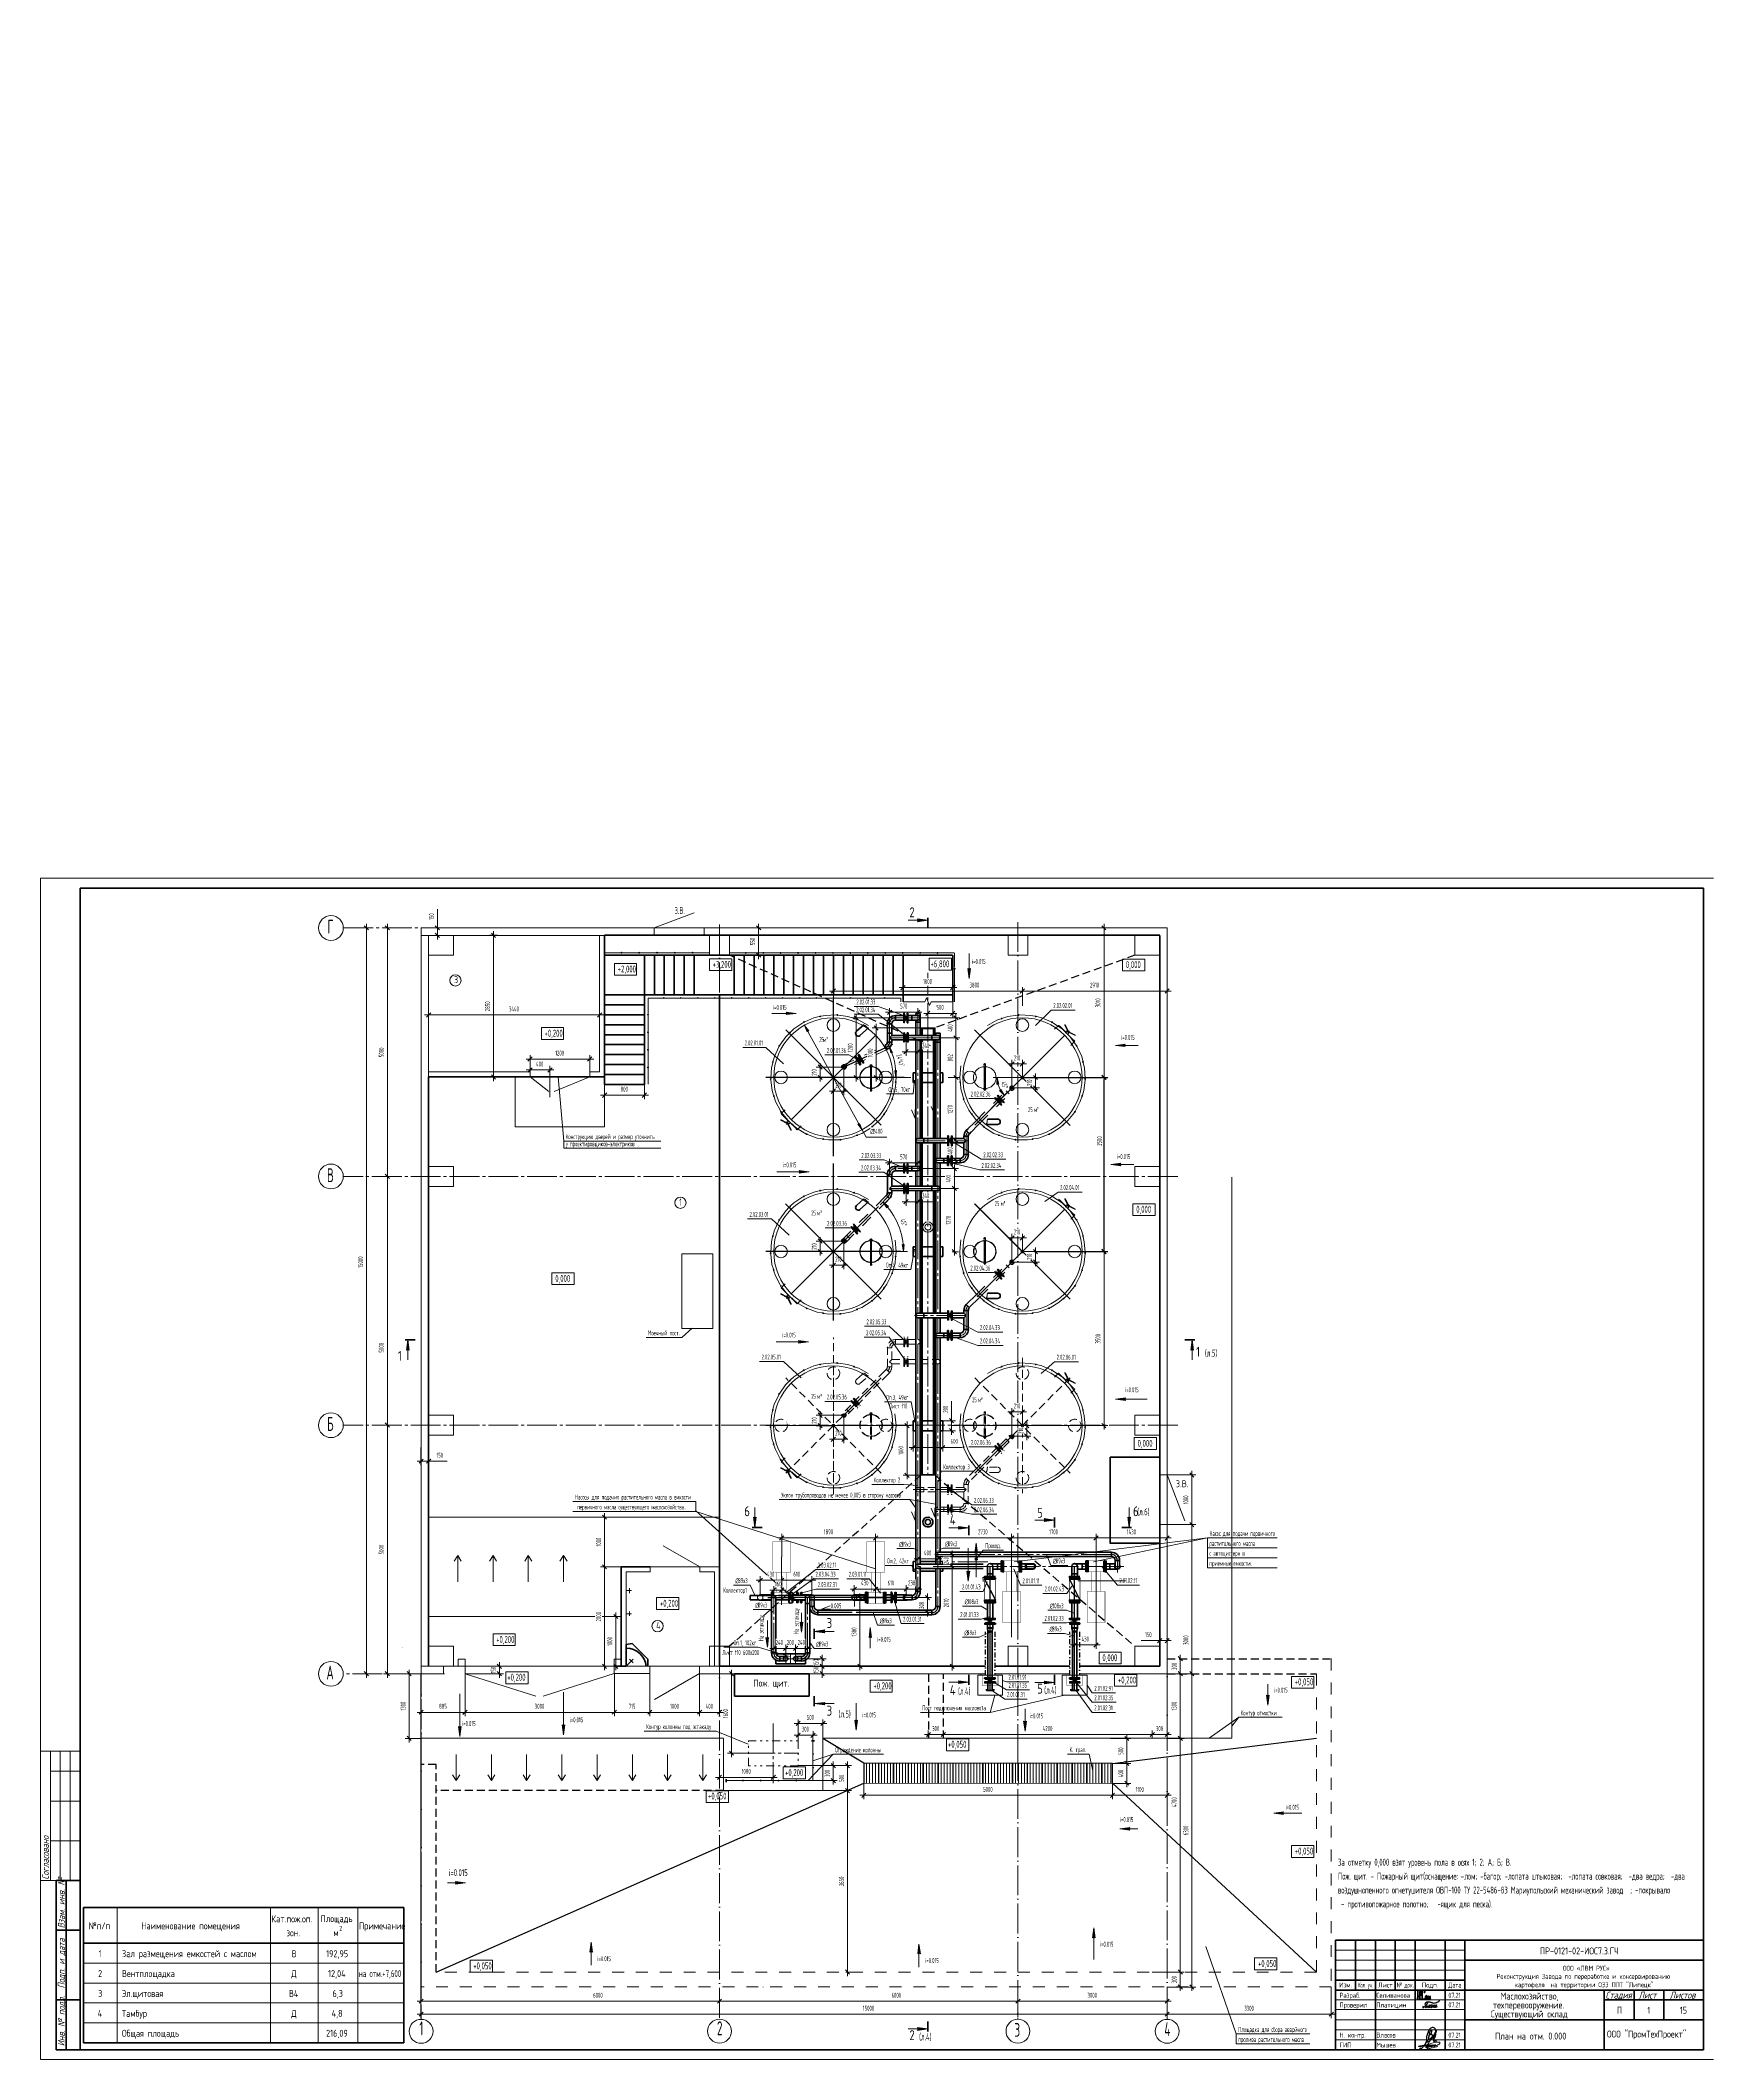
# Model space of a CAD drawing. Header units: millimetres. Extents: x -2281 to 5887, y 0 to 4166.
# Drawn here: x 0 to 841, y 0 to 1015 of the extents above; entities that cross this region are included whole.
import ezdxf
from ezdxf.enums import TextEntityAlignment as Align

# ---------------------------------------------------------------- set-up
doc = ezdxf.new("R2010")
doc.units = ezdxf.units.MM
for name, pattern in [('K5LT32777', [0]), ('K5LT32781', [0]), ('K5LT32783', [0]), ('K5LT32784', [0]), ('K5LT32785', [0]), ('K5LT32786', [0]), ('K5LT32794', [0]), ('K5LT32801', [0]), ('K5LT32802', [0]), ('K5LT32818', [0]), ('K5LT32820', [508, 317.5, -63.5, 63.5, -63.5]), ('K5LT32828', [0]), ('K5LT32829', [50.8, 31.75, -6.35, 6.35, -6.35]), ('K5LT32834', [0]), ('K5LT32835', [508, 317.5, -63.5, 63.5, -63.5]), ('K5LT32838', [0]), ('K5LT32846', [0]), ('K5LT32847', [0]), ('K5LT32848', [19.2, 15, -2, 0.2, -2]), ('K5LT32850', [180.2, 120, -30, 0.2, -30]), ('K5LT32852', [6.25, 4.75, -1.5]), ('K5LT32856', [5.2, 2.5, -1.25, 0.2, -1.25]), ('K5LT32859', [0]), ('K5LT32865', [0]), ('K5LT32866', [0]), ('K5LT32869', [0]), ('K5LT32871', [11.999999, 6, -6]), ('K5LT32878', [50.8, 31.75, -6.35, 6.35, -6.35]), ('K5LT32885', [0]), ('K5LT32888', [0]), ('K5LT32889', [11.999999, 6, -6]), ('K5LT32890', [0.75, 0.5, -0.25]), ('K5LT32891', [11.999999, 6, -6]), ('K5LT32892', [6, 4, -2]), ('K5LT32893', [0]), ('K5LT32895', [180.2, 120, -30, 0.2, -30]), ('K5LT32897', [0]), ('K5LT32899', [0]), ('K5LT32900', [0]), ('K5LT32901', [0]), ('K5LT32902', [18, 12, -1.5, 3, -1.5]), ('K5LT_AXLED', [19.5, 15, -1.5, 1.5, -1.5]), ('K5LT_BASIC', [0]), ('K5LT_CHAIN_LINE_WITH_2_POINTS', [12, 4, -2, 1, -2, 1, -2]), ('K5LT_DASHED', [6, 4, -2]), ('K5LT_REINFORCED', [0]), ('K5LT_THIN', [0]), ('K5LT_THIN_INCLUDED_TO_HATCHING', [0]), ('СПЛОШНАЯ', [1089000000.0, 99000000.0, 990000000.0])]:
    doc.linetypes.add(name, pattern=pattern)
doc.layers.add('Системный слой', color=7, linetype='Continuous')
doc.styles.add('KDIMTEXTSTYLE', font='GOST_AU.SHX', dxfattribs={"width": 0.96, "oblique": 15, "height": 5})
doc.styles.add('KTEXTSTYLE', font='GOST_AU.SHX', dxfattribs={"width": 0.96, "height": 5})
doc.styles.add('ГОСТ 2.304', font='CS_Gost2304.shx')
doc.dimstyles.new('KDIMSTYLE (0.03)', dxfattribs={"dimtxt": 5, "dimasz": 1, "dimexe": 2, "dimexo": 0, "dimgap": 1, "dimtad": 1, "dimlfac": 40, "dimtxsty": 'KDIMTEXTSTYLE', "dimsah": 1, "dimcen": 0, "dimdle": 1, "dimadec": 0, "dimazin": 0, "dimtfac": 0.667, "dimtmove": 0, "dimatfit": 3, "dimfxl": 1, "dimtvp": 1, "dimtolj": 1, "dimtzin": 0, "dimarcsym": 0})

# ---------------------------------------------------------------- blocks, each defined once
blk = doc.blocks.new('U3')
at = {"layer": 'Системный слой'}
for points in [[(353.6, 140.3), (353.4, 140.7), (353, 140.8), (352.6, 140.5), (352.6, 140.1), (353, 139.8), (353.4, 139.9)], [(362.3, 139.9), (362.5, 140.3), (362.3, 140.7), (361.9, 140.8), (361.6, 140.5), (361.6, 140.1), (361.9, 139.8)], [(371.5, 140.3), (371.3, 140.7), (370.9, 140.8), (370.5, 140.5), (370.5, 140.1), (370.9, 139.8), (371.3, 139.9)], [(380.4, 140.3), (380.2, 140.7), (379.8, 140.8), (379.5, 140.5), (379.5, 140.1), (379.8, 139.8), (380.2, 139.9)]]:
    blk.add_hatch(color=7, dxfattribs=at).paths.add_polyline_path(points)
at = {"layer": 'Системный слой', "color": 7, "linetype": 'K5LT32865', "lineweight": 13}
for p, q in [((344.7, 140.3), (352.6, 140.3)), ((353.6, 140.3), (361.5, 140.3)), ((362.5, 140.3), (370.5, 140.3)), ((371.5, 140.3), (379.4, 140.3)), ((380.4, 140.3), (388.3, 140.3))]:
    blk.add_line(p, q, dxfattribs=at)
blk = doc.blocks.new('U4')
at = {"layer": 'Системный слой'}
for points in [[(388.8, 153.6), (388.7, 154.1), (388.3, 154.3), (388, 154.1), (387.9, 153.6), (388.1, 153.3), (388.6, 153.3)], [(388.8, 146.7), (388.7, 147.1), (388.3, 147.3), (388, 147.1), (387.9, 146.7), (388.1, 146.3), (388.6, 146.3)]]:
    blk.add_hatch(color=7, dxfattribs=at).paths.add_polyline_path(points)
at = {"layer": 'Системный слой', "color": 7, "linetype": 'K5LT32865', "lineweight": 13}
for p, q in [((388.3, 154.3), (388.3, 160.2)), ((388.3, 147.3), (388.3, 153.3)), ((388.3, 140.3), (388.3, 146.3))]:
    blk.add_line(p, q, dxfattribs=at)
blk = doc.blocks.new('U8')
at = {"layer": 'Системный слой', "color": 7, "linetype": 'K5LT_THIN_INCLUDED_TO_HATCHING', "lineweight": 13}
for p, q in [((473.8, 242.4), (473.7, 242.3)), ((473.7, 242.3), (473.7, 242.3)), ((473.7, 242.3), (473.7, 242.2)), ((473.7, 242.2), (473.7, 242.2)), ((473.7, 242.2), (473.7, 242.1)), ((473.7, 242.1), (473.7, 242.1)), ((473.7, 242.1), (473.7, 242)), ((473.7, 242), (473.7, 242)), ((473.7, 242), (473.7, 241.9)), ((473.7, 241.9), (473.7, 241.9)), ((473.7, 241.9), (473.7, 241.8)), ((473.7, 241.8), (473.7, 241.8)), ((473.7, 241.8), (473.7, 241.7)), ((473.7, 241.7), (473.8, 241.7)), ((473.8, 242.6), (473.8, 242.5)), ((473.8, 242.5), (473.8, 242.5)), ((473.8, 242.5), (473.8, 242.4)), ((473.8, 242.4), (473.8, 242.4)), ((473.8, 241.7), (473.8, 241.6)), ((473.8, 241.6), (473.8, 241.6)), ((473.8, 241.6), (473.8, 241.5)), ((473.8, 241.5), (473.8, 241.5)), ((473.8, 241.5), (473.8, 241.4)), ((473.8, 241.4), (473.8, 241.4)), ((473.8, 241.4), (473.9, 241.3)), ((473.9, 240.5), (473.8, 240.4)), ((473.8, 240.4), (473.8, 240.4)), ((473.8, 240.4), (473.8, 240.4)), ((473.9, 241.3), (473.9, 241.3)), ((473.9, 241.3), (473.9, 241.2)), ((473.9, 241.2), (473.9, 241.2)), ((473.9, 241.2), (473.9, 241.1)), ((473.9, 241.1), (473.9, 241.1)), ((473.9, 241.1), (473.9, 241)), ((473.9, 241), (473.9, 241)), ((473.9, 241), (473.9, 240.9)), ((473.9, 240.9), (473.9, 240.9)), ((473.9, 240.9), (473.9, 240.8)), ((473.9, 240.8), (473.9, 240.8)), ((473.9, 240.8), (473.9, 240.7)), ((473.9, 240.7), (473.9, 240.7)), ((473.9, 240.7), (473.9, 240.6)), ((473.9, 240.6), (473.9, 240.6)), ((473.9, 240.6), (473.9, 240.5)), ((473.9, 240.5), (473.9, 240.5))]:
    blk.add_line(p, q, dxfattribs=at)
blk = doc.blocks.new('U9')
at = {"layer": 'Системный слой'}
for points in [[(305.8, 525.1), (305.9, 525.5), (305.6, 525.8), (305.2, 525.8), (304.9, 525.5), (305, 525.1), (305.4, 524.9)], [(305.8, 516.2), (305.9, 516.6), (305.6, 517), (305.2, 517), (304.9, 516.6), (305, 516.2), (305.4, 516)], [(305.8, 507.3), (305.9, 507.8), (305.6, 508.1), (305.2, 508.1), (304.9, 507.8), (305, 507.3), (305.4, 507.2)], [(305.8, 498.5), (305.9, 498.9), (305.6, 499.2), (305.2, 499.2), (304.9, 498.9), (305, 498.5), (305.4, 498.3)]]:
    blk.add_hatch(color=7, dxfattribs=at).paths.add_polyline_path(points)
at = {"layer": 'Системный слой', "color": 7, "linetype": 'K5LT32865', "lineweight": 13}
for p, q in [((305.4, 533.7), (305.4, 525.9)), ((305.4, 524.9), (305.4, 517)), ((305.4, 516), (305.4, 508.2)), ((305.4, 507.2), (305.4, 499.3)), ((305.4, 498.3), (305.4, 490.4))]:
    blk.add_line(p, q, dxfattribs=at)
blk = doc.blocks.new('U10')
at = {"layer": 'Системный слой'}
for points in [[(313.8, 533.4), (313.9, 533.7), (313.8, 534.1), (313.3, 534.2), (313, 534), (313, 533.5), (313.3, 533.3)], [(322.5, 533.7), (322.3, 534.1), (321.9, 534.2), (321.5, 534), (321.5, 533.5), (321.9, 533.3), (322.3, 533.4)], [(330.8, 533.4), (331, 533.7), (330.8, 534.1), (330.4, 534.2), (330.1, 534), (330.1, 533.5), (330.4, 533.3)], [(339.3, 533.4), (339.5, 533.7), (339.3, 534.1), (338.9, 534.2), (338.6, 534), (338.6, 533.5), (338.9, 533.3)], [(348.1, 533.7), (347.9, 534.1), (347.4, 534.2), (347.1, 534), (347.1, 533.5), (347.4, 533.3), (347.9, 533.4)], [(356.4, 533.4), (356.6, 533.7), (356.4, 534.1), (356, 534.2), (355.6, 534), (355.6, 533.5), (356, 533.3)], [(364.9, 533.4), (365.1, 533.7), (364.9, 534.1), (364.5, 534.2), (364.2, 534), (364.2, 533.5), (364.5, 533.3)], [(373.6, 533.7), (373.4, 534.1), (373, 534.2), (372.7, 534), (372.7, 533.5), (373, 533.3), (373.4, 533.4)], [(382, 533.4), (382.2, 533.7), (382, 534.1), (381.5, 534.2), (381.2, 534), (381.2, 533.5), (381.5, 533.3)], [(390.5, 533.4), (390.7, 533.7), (390.5, 534.1), (390.1, 534.2), (389.7, 534), (389.7, 533.5), (390.1, 533.3)], [(399.2, 533.7), (399, 534.1), (398.6, 534.2), (398.3, 534), (398.3, 533.5), (398.6, 533.3), (399, 533.4)], [(407.5, 533.4), (407.7, 533.7), (407.5, 534.1), (407.1, 534.2), (406.8, 534), (406.8, 533.5), (407.1, 533.3)], [(416.1, 533.4), (416.3, 533.7), (416.1, 534.1), (415.7, 534.2), (415.3, 534), (415.3, 533.5), (415.7, 533.3)], [(424.8, 533.7), (424.6, 534.1), (424.2, 534.2), (423.8, 534), (423.8, 533.5), (424.2, 533.3), (424.6, 533.4)]]:
    blk.add_hatch(color=7, dxfattribs=at).paths.add_polyline_path(points)
at = {"layer": 'Системный слой', "color": 7, "linetype": 'K5LT32865', "lineweight": 13}
for p, q in [((305.4, 533.7), (312.9, 533.7)), ((313.9, 533.7), (321.5, 533.7)), ((322.5, 533.7), (330, 533.7)), ((331, 533.7), (338.5, 533.7)), ((339.5, 533.7), (347.1, 533.7)), ((348.1, 533.7), (355.6, 533.7)), ((356.6, 533.7), (364.1, 533.7)), ((365.1, 533.7), (372.6, 533.7)), ((373.6, 533.7), (381.2, 533.7)), ((382.2, 533.7), (389.7, 533.7)), ((390.7, 533.7), (398.2, 533.7)), ((399.2, 533.7), (406.7, 533.7)), ((407.7, 533.7), (415.3, 533.7)), ((416.3, 533.7), (423.8, 533.7)), ((424.8, 533.7), (432.3, 533.7))]:
    blk.add_line(p, q, dxfattribs=at)
blk = doc.blocks.new('U11')
at = {"layer": 'Системный слой'}
for points in [[(354.9, 556), (355.1, 556.4), (354.9, 556.8), (354.5, 556.9), (354.1, 556.7), (354.1, 556.2), (354.5, 555.9)], [(363.7, 556), (363.8, 556.4), (363.7, 556.8), (363.2, 556.9), (362.9, 556.7), (362.9, 556.2), (363.2, 555.9)], [(372.6, 556.4), (372.4, 556.8), (372, 556.9), (371.6, 556.7), (371.6, 556.2), (372, 555.9), (372.4, 556)], [(381.2, 556), (381.3, 556.4), (381.2, 556.8), (380.7, 556.9), (380.4, 556.7), (380.4, 556.2), (380.7, 555.9)], [(389.9, 556), (390.1, 556.4), (389.9, 556.8), (389.5, 556.9), (389.2, 556.7), (389.2, 556.2), (389.5, 555.9)], [(398.9, 556.4), (398.7, 556.8), (398.2, 556.9), (397.9, 556.7), (397.9, 556.2), (398.2, 555.9), (398.7, 556)], [(407.4, 556), (407.6, 556.4), (407.4, 556.8), (407, 556.9), (406.7, 556.7), (406.7, 556.2), (407, 555.9)], [(416.2, 556), (416.4, 556.4), (416.2, 556.8), (415.8, 556.9), (415.4, 556.7), (415.4, 556.2), (415.8, 555.9)], [(425.1, 556.4), (424.9, 556.8), (424.5, 556.9), (424.2, 556.7), (424.2, 556.2), (424.5, 555.9), (424.9, 556)], [(433.7, 556), (433.9, 556.4), (433.7, 556.8), (433.3, 556.9), (432.9, 556.7), (432.9, 556.2), (433.3, 555.9)], [(442.4, 556), (442.6, 556.4), (442.4, 556.8), (442, 556.9), (441.7, 556.7), (441.7, 556.2), (442, 555.9)], [(451.4, 556.4), (451.2, 556.8), (450.8, 556.9), (450.4, 556.7), (450.4, 556.2), (450.8, 555.9), (451.2, 556)]]:
    blk.add_hatch(color=7, dxfattribs=at).paths.add_polyline_path(points)
at = {"layer": 'Системный слой', "color": 7, "linetype": 'K5LT32865', "lineweight": 13}
for p, q in [((346.3, 556.4), (354.1, 556.4)), ((355.1, 556.4), (362.8, 556.4)), ((363.8, 556.4), (371.6, 556.4)), ((372.6, 556.4), (380.3, 556.4)), ((381.3, 556.4), (389.1, 556.4)), ((390.1, 556.4), (397.9, 556.4)), ((398.9, 556.4), (406.6, 556.4)), ((407.6, 556.4), (415.4, 556.4)), ((416.4, 556.4), (424.1, 556.4)), ((425.1, 556.4), (432.9, 556.4)), ((433.9, 556.4), (441.6, 556.4)), ((442.6, 556.4), (450.4, 556.4)), ((451.4, 556.4), (459.1, 556.4))]:
    blk.add_line(p, q, dxfattribs=at)
blk = doc.blocks.new('U12')
at = {"layer": 'Системный слой'}
for points in [[(292.4, 556.1), (292.6, 556.5), (292.4, 556.9), (291.9, 557), (291.6, 556.8), (291.6, 556.3), (291.9, 556)], [(301.3, 556.1), (301.5, 556.5), (301.3, 556.9), (300.9, 557), (300.6, 556.8), (300.6, 556.3), (300.9, 556)], [(310.5, 556.5), (310.3, 556.9), (309.9, 557), (309.5, 556.8), (309.5, 556.3), (309.9, 556), (310.3, 556.1)], [(319.2, 556.1), (319.4, 556.5), (319.2, 556.9), (318.8, 557), (318.5, 556.8), (318.5, 556.3), (318.8, 556)], [(328.2, 556.1), (328.4, 556.5), (328.2, 556.9), (327.8, 557), (327.4, 556.8), (327.4, 556.3), (327.8, 556)]]:
    blk.add_hatch(color=7, dxfattribs=at).paths.add_polyline_path(points)
at = {"layer": 'Системный слой', "color": 7, "linetype": 'K5LT32865', "lineweight": 13}
for p, q in [((283.6, 556.5), (291.6, 556.5)), ((292.6, 556.5), (300.5, 556.5)), ((301.5, 556.5), (309.5, 556.5)), ((310.5, 556.5), (318.4, 556.5)), ((319.4, 556.5), (327.4, 556.5)), ((328.4, 556.5), (336.3, 556.5))]:
    blk.add_line(p, q, dxfattribs=at)
blk = doc.blocks.new('U13')
at = {"layer": 'Системный слой', "color": 7, "linetype": 'K5LT_THIN_INCLUDED_TO_HATCHING', "lineweight": 13}
for p, q in [((433.6, 531.9), (444.5, 531.9)), ((444.5, 531.9), (445.3, 533.9)), ((445.3, 533.9), (446.9, 529.9)), ((446.9, 529.9), (447.7, 531.9)), ((447.7, 531.9), (458.6, 531.9))]:
    blk.add_line(p, q, dxfattribs=at)
blk = doc.blocks.new('U38')
at = {"layer": 'Системный слой', "color": 5, "linetype": 'K5LT_BASIC', "lineweight": 35, "true_color": 0x0000ff}
for p, q in [((21.6, 76.5), (182.6, 76.5)), ((21.6, 8.5), (21.6, 76.5)), ((182.6, 8.5), (182.6, 76.5)), ((21.6, 58.5), (182.6, 58.5)), ((21.6, 8.5), (182.6, 8.5))]:
    blk.add_line(p, q, dxfattribs=at)
at = {"layer": 'Системный слой', "color": 7, "linetype": 'K5LT_THIN', "lineweight": 13}
for p, q in [((38.6, 8.5), (38.6, 76.5)), ((115.6, 8.5), (115.6, 76.5)), ((139.6, 58.5), (139.6, 76.5)), ((159.6, 8.5), (159.6, 76.5)), ((139.6, 48.5), (139.6, 58.5)), ((21.6, 48.5), (182.6, 48.5)), ((139.6, 38.5), (139.6, 48.5)), ((21.6, 38.5), (182.6, 38.5)), ((139.6, 28.5), (139.6, 38.5)), ((21.6, 28.5), (182.6, 28.5)), ((139.6, 18.5), (139.6, 28.5)), ((21.6, 18.5), (182.6, 18.5)), ((139.6, 8.5), (139.6, 18.5))]:
    blk.add_line(p, q, dxfattribs=at)
at = {"layer": 'Системный слой', "color": 7, "char_height": 2.5, "attachment_point": 1, "style": 'KTEXTSTYLE'}
for s, insert in [('\\H3.5;\\W0.965;\\Q15;\\Q0;\\W0.947;Кат.пож.оп.', (116.1, 72.5)), ('\\H3.5;\\W0.965;\\Q15;\\Q0;Площадь', (140.8, 72.6)), ('\\H3.5;\\W0.965;\\Q15;\\Q0;№п/п', (24.3, 69)), ('\\H3.5;\\W0.965;\\Q15;\\Q0;Наименование помещения', (50.7, 69)), ('\\H3.5;\\W0.965;\\Q15;\\Q0;зон.', (123.7, 65.5)), ('\\H3.5;\\W0.965;\\Q15;\\Q0;м', (147.3, 65.6)), ('\\H3.5;\\W0.965;\\Q15;\\Q0;\\H2.33;2', (150.2, 67.2)), ('\\H3.5;\\W0.965;\\Q15;\\Q0;\\W0.886;Примечание', (160.1, 69)), ('\\H3.5;\\W0.965;\\Q15;\\Q0;1', (29.3, 55)), ('\\H3.5;\\W0.965;\\Q15;\\Q0;\\W0.923; Зал размещения емкостей с маслом ', (39.1, 55)), ('\\H3.5;\\W0.965;\\Q15;\\Q0;В', (126.3, 55)), ('\\H3.5;\\W0.965;\\Q15;\\Q0;192,95', (143.6, 55)), ('\\H3.5;\\W0.965;\\Q15;\\Q0;2', (29, 45)), ('\\H3.5;\\W0.965;\\Q15;\\Q0; Вентплощадка', (39.1, 45)), ('\\H3.5;\\W0.965;\\Q15;\\Q0;Д', (126.1, 45)), ('\\H3.5;\\W0.965;\\Q15;\\Q0;12,04', (144.6, 45)), ('\\H3.5;\\W0.965;\\Q15;\\Q0;\\W0.741;на отм.+7,600', (160.1, 45)), ('\\H3.5;\\W0.965;\\Q15;\\Q0;3', (29, 35)), ('\\H3.5;\\W0.965;\\Q15;\\Q0; Эл.щитовая', (39.1, 35)), ('\\H3.5;\\W0.965;\\Q15;\\Q0;В4', (124.9, 35)), ('\\H3.5;\\W0.965;\\Q15;\\Q0;6,3', (146.8, 35)), ('\\H3.5;\\W0.965;\\Q15;\\Q0;4', (28.8, 25)), ('\\H3.5;\\W0.965;\\Q15;\\Q0; Тамбур', (39.1, 25)), ('\\H3.5;\\W0.965;\\Q15;\\Q0;Д', (126.1, 25)), ('\\H3.5;\\W0.965;\\Q15;\\Q0;4,8', (146.4, 25)), ('\\H3.5;\\W0.965;\\Q15;\\Q0; Общая площадь', (39.1, 15)), ('\\H3.5;\\W0.965;\\Q15;\\Q0;216,09', (143.6, 15))]:
    blk.add_mtext(s, dxfattribs=dict(at, insert=insert))
blk = doc.blocks.new('U126')
at = {"layer": 'Системный слой', "color": 7, "linetype": 'K5LT_THIN', "lineweight": 13}
for p, q in [((442.5, 518.2), (442.5, 518.7)), ((442.5, 518.7), (449.7, 518.7)), ((449.7, 518.2), (442.5, 518.2)), ((449.7, 518.7), (449.7, 518.2))]:
    blk.add_line(p, q, dxfattribs=at)
blk = doc.blocks.new('U125')
at = {"layer": 'Системный слой', "color": 7, "linetype": 'K5LT32847', "lineweight": 5}
for p, q in [((442.5, 514.9), (442.5, 518.2)), ((442.9, 518.2), (442.9, 514.9)), ((443.3, 518.2), (443.3, 514.9)), ((443.4, 518.2), (443.4, 514.9)), ((448.7, 518.2), (448.7, 514.9)), ((448.8, 518.2), (448.8, 514.9)), ((449.2, 518.2), (449.2, 514.9)), ((449.7, 514.9), (449.7, 518.2)), ((442.5, 463.1), (442.5, 512.7)), ((442.9, 512.7), (442.9, 463.1)), ((443.3, 512.7), (443.3, 463.1)), ((443.4, 512.7), (443.4, 463.1)), ((448.7, 512.7), (448.7, 463.1)), ((448.8, 512.7), (448.8, 463.1)), ((449.2, 512.7), (449.2, 463.1)), ((449.7, 463.1), (449.7, 512.7)), ((442.5, 439.1), (442.5, 460.9)), ((442.9, 460.9), (442.9, 439.1)), ((443.3, 460.9), (443.3, 439.1)), ((443.4, 460.9), (443.4, 439.1)), ((448.7, 460.9), (448.7, 439.1)), ((448.8, 460.9), (448.8, 439.1)), ((449.2, 460.9), (449.2, 439.1)), ((449.7, 439.1), (449.7, 460.9)), ((442.5, 375.2), (442.5, 436.9)), ((442.9, 436.9), (442.9, 375.2)), ((443.3, 436.9), (443.3, 375.2)), ((443.4, 436.9), (443.4, 375.2)), ((448.7, 436.9), (448.7, 375.2)), ((448.8, 436.9), (448.8, 375.2)), ((449.2, 436.9), (449.2, 375.2)), ((449.7, 375.2), (449.7, 436.9)), ((442.5, 293.8), (442.5, 373)), ((442.9, 373), (442.9, 294.2)), ((443.3, 373), (443.3, 294.2)), ((443.4, 373), (443.4, 294.2)), ((448.7, 373), (448.7, 294.2)), ((448.8, 373), (448.8, 294.2)), ((449.2, 373), (449.2, 294.2)), ((449.7, 293.8), (449.7, 373))]:
    blk.add_line(p, q, dxfattribs=at)
at = {"layer": 'Системный слой', "color": 30, "linetype": 'K5LT_AXLED', "lineweight": 13, "true_color": 0xff8000}
for p, q in [((446.1, 518.2), (446.1, 439.1)), ((446.1, 436.9), (446.1, 375.2)), ((446.1, 373), (446.1, 293.8))]:
    blk.add_line(p, q, dxfattribs=at)
at = {"layer": 'Системный слой', "color": 7, "linetype": 'K5LT_THIN', "lineweight": 13}
blk.add_line((442.5, 294.2), (449.7, 294.2), dxfattribs=at)
at = {"layer": 'Системный слой', "color": 7, "linetype": 'K5LT_THIN_INCLUDED_TO_HATCHING', "lineweight": 13}
blk.add_line((449.7, 293.8), (442.5, 293.8), dxfattribs=at)
at = {"layer": 'Системный слой'}
blk.add_blockref('U126', (0, 0), dxfattribs=at)
blk = doc.blocks.new('U124')
at = {"layer": 'Системный слой', "color": 7, "linetype": 'K5LT_THIN', "lineweight": 13}
for radius in [2.61, 1.5]:
    blk.add_circle((446.1, 418.6), radius, dxfattribs=at)
at = {"layer": 'Системный слой'}
blk.add_blockref('U125', (0, 0), dxfattribs=at)
blk = doc.blocks.new('U127')
at = {"layer": 'Системный слой', "color": 211, "linetype": 'K5LT32859', "lineweight": 30, "true_color": 0xff7fff}
for p, q in [((456.4, 464.4), (456, 464.4)), ((456, 464.4), (456, 459.5)), ((456, 464.2), (456, 463.7)), ((456.4, 459.5), (456, 459.5)), ((456.4, 464.4), (456.4, 459.5)), ((456.5, 463.6), (456.4, 463.7)), ((456.5, 460.3), (456.4, 460.2)), ((456.5, 463.6), (457.7, 460.3)), ((456.5, 460.3), (457.7, 463.6)), ((456.5, 463.6), (456.5, 460.3)), ((457.7, 464.4), (457.7, 459.5)), ((457.7, 464.4), (458.2, 464.4)), ((457.7, 463.6), (457.7, 463.7)), ((457.7, 463.6), (457.7, 460.3)), ((457.7, 460.3), (457.7, 460.2)), ((457.7, 459.5), (458.2, 459.5)), ((458.2, 464.4), (458.2, 459.5)), ((458.2, 464.2), (458.2, 463.7))]:
    blk.add_line(p, q, dxfattribs=at)
blk = doc.blocks.new('U128')
at = {"layer": 'Системный слой', "color": 211, "linetype": 'K5LT32859', "lineweight": 30, "true_color": 0xff7fff}
for p, q in [((456.4, 376.5), (456, 376.5)), ((456, 376.5), (456, 371.7)), ((456, 376.4), (456, 375.8)), ((456.4, 376.5), (456.4, 371.7)), ((456.5, 375.8), (456.4, 375.9)), ((456.5, 375.8), (457.7, 372.4)), ((456.5, 372.4), (457.7, 375.8)), ((456.5, 375.8), (456.5, 372.4)), ((457.7, 376.5), (457.7, 371.7)), ((457.7, 376.5), (458.2, 376.5)), ((457.7, 375.8), (457.7, 375.9)), ((457.7, 375.8), (457.7, 372.4)), ((458.2, 376.5), (458.2, 371.7)), ((458.2, 376.4), (458.2, 375.8)), ((456.4, 371.7), (456, 371.7)), ((456.5, 372.4), (456.4, 372.3)), ((457.7, 372.4), (457.7, 372.3)), ((457.7, 371.7), (458.2, 371.7))]:
    blk.add_line(p, q, dxfattribs=at)
blk = doc.blocks.new('U129')
at = {"layer": 'Системный слой', "color": 211, "linetype": 'K5LT32783', "lineweight": 50, "true_color": 0xff7fff}
for p, q in [((425.2, 434.4), (426.8, 432.9)), ((425.7, 435.8), (428, 435.8))]:
    blk.add_line(p, q, dxfattribs=at)
for radius in [1.89, 4.11]:
    blk.add_arc((423.8, 435.8), radius, 315, 0, dxfattribs=at)
at = {"layer": 'Системный слой', "color": 211, "linetype": 'K5LT32829', "lineweight": 25, "true_color": 0xff7fff}
blk.add_arc((423.8, 435.8), 3, 315, 0, dxfattribs=at)
blk = doc.blocks.new('U130')
at = {"layer": 'Системный слой', "color": 211, "linetype": 'K5LT32859', "lineweight": 30, "true_color": 0xff7fff}
for p, q in [((434, 445.6), (434, 450.4)), ((434.4, 450.4), (434, 450.4)), ((434.4, 445.6), (434.4, 450.4)), ((434.5, 449.7), (434.4, 449.8)), ((435.7, 446.3), (434.5, 449.7)), ((435.7, 449.7), (434.5, 446.3)), ((434.5, 446.3), (434.5, 449.7)), ((435.7, 445.6), (435.7, 450.4)), ((435.7, 450.4), (436.2, 450.4)), ((435.7, 449.7), (435.7, 449.8)), ((435.7, 446.3), (435.7, 449.7)), ((436.2, 445.6), (436.2, 450.4)), ((434, 445.7), (434, 446.3)), ((434.4, 445.6), (434, 445.6)), ((434.5, 446.3), (434.4, 446.2)), ((435.7, 446.3), (435.7, 446.2)), ((435.7, 445.6), (436.2, 445.6)), ((436.2, 445.7), (436.2, 446.3))]:
    blk.add_line(p, q, dxfattribs=at)
blk = doc.blocks.new('U131')
at = {"layer": 'Системный слой', "color": 211, "linetype": 'K5LT32783', "lineweight": 50, "true_color": 0xff7fff}
for p, q in [((429.8, 446.9), (429.8, 449.1)), ((428, 445), (425.7, 445))]:
    blk.add_line(p, q, dxfattribs=at)
for radius in [4.11, 1.89]:
    blk.add_arc((429.8, 445), radius, 90, 180, dxfattribs=at)
at = {"layer": 'Системный слой', "color": 211, "linetype": 'K5LT32829', "lineweight": 25, "true_color": 0xff7fff}
blk.add_arc((429.8, 445), 3, 90, 180, dxfattribs=at)
blk = doc.blocks.new('U132')
at = {"layer": 'Системный слой', "color": 7, "linetype": 'K5LT_DASHED', "lineweight": 13}
for p, q in [((466.4, 289.2), (464.2, 289.2)), ((466.9, 290.6), (465.4, 292.1))]:
    blk.add_line(p, q, dxfattribs=at)
for radius in [4.11, 3, 1.89]:
    blk.add_arc((468.3, 289.2), radius, 135, 180, dxfattribs=at)
blk = doc.blocks.new('U133')
at = {"layer": 'Системный слой', "color": 7, "linetype": 'K5LT_DASHED', "lineweight": 13}
for p, q in [((456.4, 279), (456, 279)), ((456, 279), (456, 274.2)), ((456, 278.9), (456, 278.3)), ((456.4, 274.2), (456, 274.2)), ((456.4, 279), (456.4, 274.2)), ((456.5, 278.3), (456.4, 278.4)), ((456.5, 274.9), (456.4, 274.8)), ((456.5, 278.3), (457.7, 274.9)), ((456.5, 274.9), (457.7, 278.3)), ((456.5, 278.3), (456.5, 274.9)), ((457.7, 279), (457.7, 274.2)), ((457.7, 279), (458.2, 279)), ((457.7, 278.3), (457.7, 278.4)), ((457.7, 278.3), (457.7, 274.9)), ((457.7, 274.9), (457.7, 274.8)), ((457.7, 274.2), (458.2, 274.2)), ((458.2, 279), (458.2, 274.2)), ((458.2, 278.9), (458.2, 278.3))]:
    blk.add_line(p, q, dxfattribs=at)
blk = doc.blocks.new('U134')
at = {"layer": 'Системный слой', "color": 7, "linetype": 'K5LT_DASHED', "lineweight": 13}
for p, q in [((462.3, 277.7), (462.3, 275.5)), ((464.2, 279.6), (466.4, 279.6))]:
    blk.add_line(p, q, dxfattribs=at)
for radius in [3, 4.11, 1.89]:
    blk.add_arc((462.3, 279.6), radius, 270, 0, dxfattribs=at)
blk = doc.blocks.new('U135')
at = {"layer": 'Системный слой', "color": 7, "linetype": 'K5LT_DASHED', "lineweight": 13}
for p, q in [((456.4, 289), (456, 289)), ((456, 289), (456, 284.2)), ((456, 288.9), (456, 288.3)), ((456.4, 289), (456.4, 284.2)), ((456.5, 288.3), (456.4, 288.4)), ((456.5, 284.9), (456.4, 284.8)), ((456.5, 288.3), (457.7, 284.9)), ((456.5, 284.9), (457.7, 288.3)), ((456.5, 288.3), (456.5, 284.9)), ((457.7, 289), (457.7, 284.2)), ((457.7, 289), (458.2, 289)), ((457.7, 288.3), (457.7, 288.4)), ((457.7, 288.3), (457.7, 284.9)), ((457.7, 284.9), (457.7, 284.8)), ((458.2, 289), (458.2, 284.2)), ((458.2, 288.9), (458.2, 288.3)), ((456.4, 284.2), (456, 284.2)), ((457.7, 284.2), (458.2, 284.2))]:
    blk.add_line(p, q, dxfattribs=at)
blk = doc.blocks.new('U136')
at = {"layer": 'Системный слой', "color": 7, "linetype": 'K5LT_DASHED', "lineweight": 13}
for p, q in [((425.2, 346.9), (426.8, 345.4)), ((425.7, 348.3), (428, 348.3))]:
    blk.add_line(p, q, dxfattribs=at)
for radius in [1.89, 3, 4.11]:
    blk.add_arc((423.8, 348.3), radius, 315, 0, dxfattribs=at)
blk = doc.blocks.new('U137')
at = {"layer": 'Системный слой', "color": 7, "linetype": 'K5LT_DASHED', "lineweight": 13}
for p, q in [((434, 358.4), (434, 363.3)), ((434.4, 363.3), (434, 363.3)), ((434, 358.6), (434, 359.2)), ((434.4, 358.4), (434, 358.4)), ((434.4, 358.4), (434.4, 363.3)), ((434.5, 362.5), (434.4, 362.7)), ((434.5, 359.2), (434.4, 359.1)), ((435.7, 359.2), (434.5, 362.5)), ((435.7, 362.5), (434.5, 359.2)), ((434.5, 359.2), (434.5, 362.5)), ((435.7, 358.4), (435.7, 363.3)), ((435.7, 363.3), (436.2, 363.3)), ((435.7, 362.5), (435.7, 362.7)), ((435.7, 359.2), (435.7, 362.5)), ((435.7, 359.2), (435.7, 359.1)), ((435.7, 358.4), (436.2, 358.4)), ((436.2, 358.4), (436.2, 363.3)), ((436.2, 358.6), (436.2, 359.2))]:
    blk.add_line(p, q, dxfattribs=at)
blk = doc.blocks.new('U138')
at = {"layer": 'Системный слой', "color": 7, "linetype": 'K5LT_DASHED', "lineweight": 13}
for p, q in [((428, 357.9), (425.7, 357.9)), ((429.8, 359.8), (429.8, 362))]:
    blk.add_line(p, q, dxfattribs=at)
for radius in [4.11, 3, 1.89]:
    blk.add_arc((429.8, 357.9), radius, 90, 180, dxfattribs=at)
blk = doc.blocks.new('U139')
at = {"layer": 'Системный слой', "color": 7, "linetype": 'K5LT_DASHED', "lineweight": 13}
for p, q in [((434, 348.4), (434, 353.3)), ((434.4, 353.3), (434, 353.3)), ((434, 348.6), (434, 349.2)), ((434.4, 348.4), (434, 348.4)), ((434.4, 348.4), (434.4, 353.3)), ((434.5, 352.5), (434.4, 352.7)), ((434.5, 349.2), (434.4, 349.1)), ((435.7, 349.2), (434.5, 352.5)), ((435.7, 352.5), (434.5, 349.2)), ((434.5, 349.2), (434.5, 352.5)), ((435.7, 348.4), (435.7, 353.3)), ((435.7, 353.3), (436.2, 353.3)), ((435.7, 352.5), (435.7, 352.7)), ((435.7, 349.2), (435.7, 352.5)), ((435.7, 349.2), (435.7, 349.1)), ((435.7, 348.4), (436.2, 348.4)), ((436.2, 348.4), (436.2, 353.3)), ((436.2, 348.6), (436.2, 349.2))]:
    blk.add_line(p, q, dxfattribs=at)
blk = doc.blocks.new('U140')
at = {"layer": 'Системный слой', "color": 211, "linetype": 'K5LT32859', "lineweight": 30, "true_color": 0xff7fff}
for p, q in [((434, 521.3), (434, 526.2)), ((434.4, 526.2), (434, 526.2)), ((434, 521.5), (434, 522.1)), ((434.4, 521.3), (434, 521.3)), ((434.4, 521.3), (434.4, 526.2)), ((434.5, 525.4), (434.4, 525.6)), ((434.5, 522.1), (434.4, 522)), ((435.7, 522.1), (434.5, 525.4)), ((435.7, 525.4), (434.5, 522.1)), ((434.5, 522.1), (434.5, 525.4)), ((435.7, 521.3), (435.7, 526.2)), ((435.7, 526.2), (436.2, 526.2)), ((435.7, 525.4), (435.7, 525.6)), ((435.7, 522.1), (435.7, 525.4)), ((435.7, 522.1), (435.7, 522)), ((435.7, 521.3), (436.2, 521.3)), ((436.2, 521.3), (436.2, 526.2)), ((436.2, 521.5), (436.2, 522.1))]:
    blk.add_line(p, q, dxfattribs=at)
blk = doc.blocks.new('U141')
at = {"layer": 'Системный слой', "color": 211, "linetype": 'K5LT32783', "lineweight": 50, "true_color": 0xff7fff}
for p, q in [((428, 520.8), (425.7, 520.8)), ((429.8, 522.7), (429.8, 524.9))]:
    blk.add_line(p, q, dxfattribs=at)
for radius in [4.11, 1.89]:
    blk.add_arc((429.8, 520.8), radius, 90, 180, dxfattribs=at)
at = {"layer": 'Системный слой', "color": 211, "linetype": 'K5LT32829', "lineweight": 25, "true_color": 0xff7fff}
blk.add_arc((429.8, 520.8), 3, 90, 180, dxfattribs=at)
blk = doc.blocks.new('U142')
at = {"layer": 'Системный слой', "color": 211, "linetype": 'K5LT32783', "lineweight": 50, "true_color": 0xff7fff}
blk.add_line((425.7, 511.6), (428, 511.6), dxfattribs=at)
for radius in [1.89, 4.11]:
    blk.add_arc((423.8, 511.6), radius, 315, 0, dxfattribs=at)
at = {"layer": 'Системный слой', "color": 211, "linetype": 'K5LT32829', "lineweight": 25, "true_color": 0xff7fff}
blk.add_arc((423.8, 511.6), 3, 315, 0, dxfattribs=at)
blk = doc.blocks.new('U144')
at = {"layer": 'Системный слой', "color": 200, "linetype": 'K5LT32784', "lineweight": 50, "true_color": 0xbf00ff}
for p, q in [((434, 511.7), (434, 516.2)), ((434.4, 516.2), (434, 516.2)), ((434, 511.5), (434, 512.1)), ((434.4, 511.7), (434, 511.7)), ((434.4, 511.7), (434.4, 516.2)), ((434.5, 515.4), (434.4, 515.6)), ((434.5, 512.1), (434.4, 512)), ((435.7, 512.1), (434.5, 515.4)), ((435.7, 515.4), (434.5, 512.1)), ((434.5, 512.1), (434.5, 515.4)), ((435.7, 511.7), (435.7, 516.2)), ((435.7, 516.2), (436.2, 516.2)), ((435.7, 515.4), (435.7, 515.6)), ((435.7, 512.1), (435.7, 515.4)), ((435.7, 512.1), (435.7, 512)), ((435.7, 511.7), (436.2, 511.7)), ((436.2, 511.7), (436.2, 516.2)), ((436.2, 511.5), (436.2, 512.1))]:
    blk.add_line(p, q, dxfattribs=at)
blk = doc.blocks.new('U145')
at = {"layer": 'Системный слой', "color": 200, "linetype": 'K5LT32784', "lineweight": 50, "true_color": 0xbf00ff}
for p, q in [((434, 435.5), (434, 440.4)), ((434.4, 440.4), (434, 440.4)), ((434.4, 435.5), (434.4, 440.4)), ((434.5, 439.6), (434.4, 439.8)), ((435.7, 436.3), (434.5, 439.6)), ((435.7, 439.6), (434.5, 436.3)), ((434.5, 436.3), (434.5, 439.6)), ((435.7, 435.5), (435.7, 440.4)), ((435.7, 440.4), (436.2, 440.4)), ((435.7, 439.6), (435.7, 439.8)), ((435.7, 436.3), (435.7, 439.6)), ((436.2, 435.5), (436.2, 440.4)), ((434, 435.7), (434, 436.3)), ((434.4, 435.5), (434, 435.5)), ((434.5, 436.3), (434.4, 436.2)), ((435.7, 436.3), (435.7, 436.2)), ((435.7, 435.5), (436.2, 435.5)), ((436.2, 435.7), (436.2, 436.3))]:
    blk.add_line(p, q, dxfattribs=at)
blk = doc.blocks.new('U146')
at = {"layer": 'Системный слой', "color": 200, "linetype": 'K5LT32784', "lineweight": 50, "true_color": 0xbf00ff}
for p, q in [((456.4, 366.5), (456, 366.5)), ((456, 366.5), (456, 361.7)), ((456, 366.4), (456, 365.8)), ((456.4, 366.5), (456.4, 361.7)), ((456.5, 365.8), (456.4, 365.9)), ((456.5, 365.8), (457.7, 362.4)), ((456.5, 362.4), (457.7, 365.8)), ((456.5, 365.8), (456.5, 362.4)), ((457.7, 366.5), (457.7, 361.7)), ((457.7, 366.5), (458.2, 366.5)), ((457.7, 365.8), (457.7, 365.9)), ((457.7, 365.8), (457.7, 362.4)), ((458.2, 366.5), (458.2, 361.7)), ((458.2, 366.4), (458.2, 365.8)), ((456.4, 361.7), (456, 361.7)), ((456.5, 362.4), (456.4, 362.3)), ((457.7, 362.4), (457.7, 362.3)), ((457.7, 361.7), (458.2, 361.7))]:
    blk.add_line(p, q, dxfattribs=at)
blk = doc.blocks.new('U147')
at = {"layer": 'Системный слой', "color": 200, "linetype": 'K5LT32784', "lineweight": 50, "true_color": 0xbf00ff}
for p, q in [((464.2, 367.1), (466.4, 367.1)), ((462.3, 365.2), (462.3, 363))]:
    blk.add_line(p, q, dxfattribs=at)
at = {"layer": 'Системный слой', "color": 30, "linetype": 'K5LT_AXLED', "lineweight": 13, "true_color": 0xff8000}
blk.add_arc((462.3, 367.1), 3, 270, 0, dxfattribs=at)
at = {"layer": 'Системный слой', "color": 200, "linetype": 'K5LT32784', "lineweight": 50, "true_color": 0xbf00ff}
for radius in [4.11, 1.89]:
    blk.add_arc((462.3, 367.1), radius, 270, 0, dxfattribs=at)
blk = doc.blocks.new('U148')
at = {"layer": 'Системный слой', "color": 200, "linetype": 'K5LT32784', "lineweight": 50, "true_color": 0xbf00ff}
for p, q in [((466.4, 376.7), (464.2, 376.7)), ((466.9, 378.1), (465.4, 379.6))]:
    blk.add_line(p, q, dxfattribs=at)
for radius in [4.11, 1.89]:
    blk.add_arc((468.3, 376.7), radius, 135, 180, dxfattribs=at)
at = {"layer": 'Системный слой', "color": 30, "linetype": 'K5LT_AXLED', "lineweight": 13, "true_color": 0xff8000}
blk.add_arc((468.3, 376.7), 3, 135, 180, dxfattribs=at)
blk = doc.blocks.new('U150')
at = {"layer": 'Системный слой', "color": 200, "linetype": 'K5LT32784', "lineweight": 50, "true_color": 0xbf00ff}
for p, q in [((467, 465.5), (465.4, 467.1)), ((466.4, 464.2), (464.2, 464.2))]:
    blk.add_line(p, q, dxfattribs=at)
for radius in [4.11, 1.89]:
    blk.add_arc((468.3, 464.2), radius, 135.0502, 180.0502, dxfattribs=at)
at = {"layer": 'Системный слой', "color": 30, "linetype": 'K5LT_AXLED', "lineweight": 13, "true_color": 0xff8000}
blk.add_arc((468.3, 464.2), 3, 135.0502, 180.0502, dxfattribs=at)
blk = doc.blocks.new('U149')
at = {"layer": 'Системный слой', "color": 6, "linetype": 'K5LT32889', "lineweight": 5, "true_color": 0xff00ff}
for p, q in [((470.5, 472.2), (487.2, 488.9)), ((472, 470.6), (489.1, 487.6)), ((485.4, 487.1), (486.9, 485.5))]:
    blk.add_line(p, q, dxfattribs=at)
at = {"layer": 'Системный слой', "color": 200, "linetype": 'K5LT32784', "lineweight": 50, "true_color": 0xbf00ff}
for p, q in [((470.5, 472.2), (465.4, 467.1)), ((466.3, 468), (465.4, 467.1)), ((472, 470.6), (467, 465.5)), ((467.8, 466.4), (467, 465.5))]:
    blk.add_line(p, q, dxfattribs=at)
at = {"layer": 'Системный слой', "color": 6, "linetype": 'K5LT32889', "lineweight": 5, "true_color": 0xff00ff}
for centre, radius in [((488.3, 488.4), 1.11), ((488.3, 488.5), 0.625)]:
    blk.add_circle(centre, radius, dxfattribs=at)
at = {"layer": 'Системный слой'}
blk.add_blockref('U150', (0, 0), dxfattribs=at)
blk = doc.blocks.new('U151')
at = {"layer": 'Системный слой', "color": 200, "linetype": 'K5LT32784', "lineweight": 50, "true_color": 0xbf00ff}
for p, q in [((462.3, 453.1), (462.3, 450.9)), ((464.2, 455), (466.4, 455))]:
    blk.add_line(p, q, dxfattribs=at)
at = {"layer": 'Системный слой', "color": 30, "linetype": 'K5LT_AXLED', "lineweight": 13, "true_color": 0xff8000}
blk.add_arc((462.3, 455), 3, 270, 0, dxfattribs=at)
at = {"layer": 'Системный слой', "color": 200, "linetype": 'K5LT32784', "lineweight": 50, "true_color": 0xbf00ff}
for radius in [4.11, 1.89]:
    blk.add_arc((462.3, 455), radius, 270, 0, dxfattribs=at)
blk = doc.blocks.new('U152')
at = {"layer": 'Системный слой', "color": 200, "linetype": 'K5LT32784', "lineweight": 50, "true_color": 0xbf00ff}
for p, q in [((456.4, 454.4), (456, 454.4)), ((456, 454.4), (456, 449.5)), ((456, 454.2), (456, 453.7)), ((456.4, 449.5), (456, 449.5)), ((456.4, 454.4), (456.4, 449.5)), ((456.5, 453.6), (456.4, 453.7)), ((456.5, 450.3), (456.4, 450.2)), ((456.5, 453.6), (457.7, 450.3)), ((456.5, 450.3), (457.7, 453.6)), ((456.5, 453.6), (456.5, 450.3)), ((457.7, 454.4), (457.7, 449.5)), ((457.7, 454.4), (458.2, 454.4)), ((457.7, 453.6), (457.7, 453.7)), ((457.7, 453.6), (457.7, 450.3)), ((457.7, 450.3), (457.7, 450.2)), ((457.7, 449.5), (458.2, 449.5)), ((458.2, 454.4), (458.2, 449.5)), ((458.2, 454.2), (458.2, 453.7))]:
    blk.add_line(p, q, dxfattribs=at)
blk = doc.blocks.new('U153')
at = {"layer": 'Системный слой', "color": 200, "linetype": 'K5LT32784', "lineweight": 50, "true_color": 0xbf00ff}
for p, q in [((479.9, 483.7), (479.6, 483.4)), ((479.6, 483.4), (482.9, 479.8)), ((479.7, 483.3), (480.1, 482.9)), ((479.9, 483.7), (483.2, 480.1)), ((480.5, 483.2), (480.4, 483.2)), ((480.5, 483.2), (483.6, 481.5)), ((480.5, 483.2), (482.8, 480.7)), ((480.9, 484.6), (481.2, 484.9)), ((480.9, 484.6), (484.2, 481)), ((481.2, 484.9), (484.5, 481.3)), ((481.4, 484.7), (481.7, 484.3)), ((481.4, 484), (481.4, 484.1)), ((482.8, 480.7), (481.4, 484)), ((481.4, 484), (483.6, 481.5)), ((482.8, 480.7), (482.8, 480.6)), ((483.2, 480.1), (482.9, 479.8)), ((483.6, 481.5), (483.8, 481.5)), ((484.2, 481), (484.5, 481.3))]:
    blk.add_line(p, q, dxfattribs=at)
blk = doc.blocks.new('U154')
at = {"layer": 'Системный слой', "color": 200, "linetype": 'K5LT32784', "lineweight": 50, "true_color": 0xbf00ff}
for p, q in [((480, 396.2), (479.6, 395.9)), ((480, 396.2), (483.2, 392.6)), ((480.9, 397.1), (481.3, 397.4)), ((480.9, 397.1), (484.2, 393.5)), ((481.3, 397.4), (484.5, 393.8)), ((481.4, 397.2), (481.7, 396.8)), ((481.4, 396.5), (481.4, 396.6)), ((482.8, 393.2), (481.4, 396.5)), ((481.4, 396.5), (483.6, 394)), ((479.6, 395.9), (482.9, 392.3)), ((479.7, 395.8), (480.1, 395.4)), ((480.5, 395.7), (480.4, 395.7)), ((480.5, 395.7), (483.6, 394)), ((480.5, 395.7), (482.8, 393.2)), ((482.8, 393.2), (482.8, 393.1)), ((483.2, 392.6), (482.9, 392.3)), ((483.6, 394), (483.8, 394)), ((484.2, 393.5), (484.5, 393.8))]:
    blk.add_line(p, q, dxfattribs=at)
blk = doc.blocks.new('U155')
at = {"layer": 'Системный слой', "color": 7, "linetype": 'K5LT_DASHED', "lineweight": 13}
for p, q in [((480, 308.7), (479.6, 308.4)), ((479.6, 308.4), (482.9, 304.8)), ((479.7, 308.3), (480.1, 307.9)), ((480, 308.7), (483.2, 305.1)), ((480.5, 308.2), (480.4, 308.2)), ((480.5, 308.2), (483.6, 306.5)), ((480.5, 308.2), (482.8, 305.7)), ((480.9, 309.6), (481.3, 309.9)), ((480.9, 309.6), (484.2, 306)), ((481.3, 309.9), (484.5, 306.3)), ((481.4, 309.8), (481.7, 309.3)), ((481.4, 309), (481.4, 309.1)), ((482.8, 305.7), (481.4, 309)), ((481.4, 309), (483.6, 306.5)), ((482.8, 305.7), (482.8, 305.6)), ((483.2, 305.1), (482.9, 304.8)), ((483.6, 306.5), (483.8, 306.5)), ((484.2, 306), (484.5, 306.3))]:
    blk.add_line(p, q, dxfattribs=at)
blk = doc.blocks.new('U143')
at = {"layer": 'Системный слой', "color": 200, "linetype": 'K5LT32784', "lineweight": 50, "true_color": 0xbf00ff}
for p, q in [((426.7, 513.8), (428, 514.9)), ((428, 512.7), (426.7, 513.8)), ((428, 514.9), (434, 514.9)), ((428, 513.8), (428, 513.8)), ((428, 513.8), (428, 513.8)), ((428, 512.7), (434, 512.7)), ((436.2, 514.9), (451.1, 514.9)), ((436.2, 512.7), (451.1, 512.7)), ((450, 512.7), (450, 463.1)), ((452.2, 516), (452.2, 463.1)), ((450, 460.9), (450, 439.1)), ((452.2, 460.9), (452.2, 453.1)), ((464.2, 464.2), (464.2, 463.1)), ((464.2, 463.1), (465.4, 462)), ((464.2, 462), (464.2, 462)), ((465.4, 462), (464.2, 460.9)), ((464.2, 462), (464.2, 462)), ((464.2, 460.9), (464.2, 455)), ((466.4, 464.2), (466.4, 455)), ((456, 453.1), (451.1, 453.1)), ((456, 450.9), (451.1, 450.9)), ((452.2, 450.9), (452.2, 430.8)), ((462.3, 453.1), (458.2, 453.1)), ((462.3, 450.9), (458.2, 450.9)), ((462.3, 450.9), (462.3, 453.1)), ((466.4, 455), (464.2, 455)), ((426.7, 438), (428, 439.1)), ((428, 436.9), (426.7, 438)), ((428, 439.1), (434, 439.1)), ((428, 438), (428, 438)), ((428, 438), (428, 438)), ((428, 436.9), (434, 436.9)), ((436.2, 439.1), (451.1, 439.1)), ((436.2, 436.9), (451.1, 436.9)), ((450, 411.6), (450, 436.9)), ((450, 436.9), (450, 375.2)), ((452.2, 438), (452.2, 375.2)), ((470.5, 384.7), (465.4, 379.6)), ((466.4, 376.7), (466.4, 367.1)), ((472, 383.1), (466.9, 378.1)), ((450, 373), (450, 249.1)), ((452.2, 373), (452.2, 365.2)), ((464.2, 373), (464.2, 367.1)), ((466.4, 367.1), (464.2, 367.1)), ((456, 365.2), (451.1, 365.2)), ((456, 363), (451.1, 363)), ((452.2, 363), (452.2, 255.1)), ((462.3, 365.2), (458.2, 365.2)), ((462.3, 363), (458.2, 363)), ((462.3, 363), (462.3, 365.2)), ((450, 248), (450, 248)), ((450, 246.9), (450, 242.6)), ((452.2, 252.9), (452.2, 249.1)), ((452.2, 247.5), (452.2, 247.5)), ((452.2, 246.9), (452.2, 242.6)), ((450, 242.6), (450, 227.7)), ((452.2, 242.6), (452.2, 227.8))]:
    blk.add_line(p, q, dxfattribs=at)
at = {"layer": 'Системный слой', "color": 191, "linetype": 'K5LT32781', "lineweight": 50, "true_color": 0xbf7fff}
blk.add_line((450, 514.9), (450, 516), dxfattribs=at)
at = {"layer": 'Системный слой', "color": 30, "linetype": 'K5LT_AXLED', "lineweight": 13, "true_color": 0xff8000}
blk.add_line((465.3, 464.2), (465.3, 455), dxfattribs=at)
at = {"layer": 'Системный слой', "color": 6, "linetype": 'K5LT32889', "lineweight": 5, "true_color": 0xff00ff}
for p, q in [((470.5, 384.7), (487.2, 401.4)), ((472, 383.1), (489, 400.2)), ((485.4, 399.6), (486.9, 398))]:
    blk.add_line(p, q, dxfattribs=at)
for centre, radius in [((488.3, 400.9), 1.11), ((488.3, 401), 0.625)]:
    blk.add_circle(centre, radius, dxfattribs=at)
at = {"layer": 'Системный слой', "color": 200, "linetype": 'K5LT32784', "lineweight": 50, "true_color": 0xbf00ff}
for centre, start, end in [((451.1, 513.8), 270, 90), ((451.1, 452), 90, 270), ((451.1, 438), 270, 90), ((451.1, 364.1), 90, 270)]:
    blk.add_arc(centre, 1.11, start, end, dxfattribs=at)
at = {"layer": 'Системный слой'}
for name in ['U144', 'U149', 'U153', 'U152', 'U151', 'U145', 'U154', 'U148', 'U146', 'U147', 'U155']:
    blk.add_blockref(name, (0, 0), dxfattribs=at)
blk = doc.blocks.new('U156')
at = {"layer": 'Системный слой', "color": 7, "char_height": 2.5, "attachment_point": 1, "style": 'KTEXTSTYLE'}
for s, insert in [('\\H3.5;\\W0.965;\\Q15;\\Q0;\\W0.665;\\H2.50;м', (393.4, 514.1)), ('\\H3.5;\\W0.965;\\Q15;\\Q0;\\W0.665;\\H2.50;³', (395, 514.1))]:
    blk.add_mtext(s, dxfattribs=dict(at, insert=insert))
blk = doc.blocks.new('U157')
at = {"layer": 'Системный слой', "color": 7, "char_height": 2.5, "attachment_point": 1, "style": 'KTEXTSTYLE'}
for s, insert in [('\\H3.5;\\W0.965;\\Q15;\\Q0;\\W0.665;\\H2.50;³', (392, 426.9)), ('\\H3.5;\\W0.965;\\Q15;\\Q0;\\W0.665;\\H2.50;м', (390.4, 426.9))]:
    blk.add_mtext(s, dxfattribs=dict(at, insert=insert))
blk = doc.blocks.new('U158')
at = {"layer": 'Системный слой', "color": 7, "char_height": 2.5, "attachment_point": 1, "style": 'KTEXTSTYLE'}
for s, insert in [('\\H3.5;\\W0.965;\\Q15;\\Q0;\\W0.665;\\H2.50;м', (390.4, 334.7)), ('\\H3.5;\\W0.965;\\Q15;\\Q0;\\W0.665;\\H2.50;³', (392, 334.7))]:
    blk.add_mtext(s, dxfattribs=dict(at, insert=insert))
blk = doc.blocks.new('U159')
at = {"layer": 'Системный слой', "color": 7, "char_height": 2.5, "attachment_point": 1, "style": 'KTEXTSTYLE'}
for s, insert in [('\\H3.5;\\W0.965;\\Q15;\\Q0;\\W0.665;\\H2.50;м', (471.3, 333)), ('\\H3.5;\\W0.965;\\Q15;\\Q0;\\W0.665;\\H2.50;³', (472.8, 333))]:
    blk.add_mtext(s, dxfattribs=dict(at, insert=insert))
blk = doc.blocks.new('U160')
at = {"layer": 'Системный слой', "color": 7, "char_height": 2.5, "attachment_point": 1, "style": 'KTEXTSTYLE'}
for s, insert in [('\\H3.5;\\W0.965;\\Q15;\\Q0;\\W0.665;\\H2.50;м', (482.7, 431.7)), ('\\H3.5;\\W0.965;\\Q15;\\Q0;\\W0.665;\\H2.50;³', (484.2, 431.7))]:
    blk.add_mtext(s, dxfattribs=dict(at, insert=insert))
blk = doc.blocks.new('U161')
at = {"layer": 'Системный слой', "color": 7, "char_height": 2.5, "attachment_point": 1, "style": 'KTEXTSTYLE'}
for s, insert in [('\\H3.5;\\W0.965;\\Q15;\\Q0;\\W0.665;\\H2.50;м', (499.4, 478.9)), ('\\H3.5;\\W0.965;\\Q15;\\Q0;\\W0.665;\\H2.50;³', (500.9, 478.9))]:
    blk.add_mtext(s, dxfattribs=dict(at, insert=insert))
blk = doc.blocks.new('U162')
at = {"layer": 'Системный слой', "color": 200, "linetype": 'K5LT32784', "lineweight": 50, "true_color": 0xbf00ff}
for p, q in [((448.1, 225.9), (448.1, 223.7)), ((448.1, 225.9), (448.1, 223.7)), ((452.2, 227.8), (450, 227.8))]:
    blk.add_line(p, q, dxfattribs=at)
for radius, start, end in [(1.89, 270, 0), (4.12, 270.049, 359.8815)]:
    blk.add_arc((448.1, 227.8), radius, start, end, dxfattribs=at)
at = {"layer": 'Системный слой', "color": 1, "linetype": 'K5LT32838', "lineweight": 25, "true_color": 0xff0000}
blk.add_arc((448.2, 227.6), 2.85, 266.9974, 3.0026, dxfattribs=at)
blk = doc.blocks.new('U163')
at = {"layer": 'Системный слой', "color": 200, "linetype": 'K5LT32784', "lineweight": 50, "true_color": 0xbf00ff}
for p, q in [((442.2, 235.3), (440, 235.3)), ((438.1, 233.4), (438.1, 231.2)), ((438.1, 233.4), (438.1, 231.2))]:
    blk.add_line(p, q, dxfattribs=at)
at = {"layer": 'Системный слой', "color": 1, "linetype": 'K5LT32838', "lineweight": 25, "true_color": 0xff0000}
blk.add_arc((438.1, 235.3), 3.01, 270.0671, 3.2993, dxfattribs=at)
at = {"layer": 'Системный слой', "color": 200, "linetype": 'K5LT32784', "lineweight": 50, "true_color": 0xbf00ff}
for radius, start, end in [(1.89, 270, 0), (4.12, 270.049, 359.8815)]:
    blk.add_arc((438.1, 235.3), radius, start, end, dxfattribs=at)
blk = doc.blocks.new('U164')
at = {"layer": 'Системный слой', "color": 211, "linetype": 'K5LT32783', "lineweight": 50, "true_color": 0xff7fff}
blk.add_line((425.7, 511.6), (428, 511.6), dxfattribs=at)
for radius, start in [(1.89, 292.1498), (4.11, 293.9799)]:
    blk.add_arc((423.8, 511.6), radius, start, 0, dxfattribs=at)
at = {"layer": 'Системный слой', "color": 211, "linetype": 'K5LT32829', "lineweight": 25, "true_color": 0xff7fff}
blk.add_arc((423.8, 511.6), 3, 295.7641, 0, dxfattribs=at)
blk = doc.blocks.new('U165')
at = {"layer": 'Системный слой', "color": 7, "linetype": 'K5LT32888', "lineweight": 53}
for p, q in [((537.7, 302.9), (537.7, 259.6)), ((562.6, 269), (562.6, 269)), ((537.6, 259.6), (562.6, 259.6))]:
    blk.add_line(p, q, dxfattribs=at)
at = {"layer": 'Системный слой', "color": 7, "linetype": 'K5LT_THIN', "lineweight": 13}
for p, q in [((566.3, 294), (562.6, 294)), ((562.6, 294), (562.6, 269)), ((566.3, 294), (562.7, 294))]:
    blk.add_line(p, q, dxfattribs=at)
at = {"layer": 'Системный слой', "color": 251, "linetype": 'K5LT32869', "lineweight": 9, "true_color": 0x646464}
blk.add_line((566.3, 294), (575.2, 270.8), dxfattribs=at)
at = {"layer": 'Системный слой', "color": 7, "linetype": 'K5LT_THIN_INCLUDED_TO_HATCHING', "lineweight": 13}
blk.add_line((566.3, 269), (562.6, 269), dxfattribs=at)
blk.add_line((566.3, 269), (562.6, 269), dxfattribs=at)
blk = doc.blocks.new('U167')
at = {"layer": 'Системный слой', "color": 200, "linetype": 'K5LT32834', "lineweight": 30, "true_color": 0xbf00ff}
for p, q in [((492.6, 250.5), (492.6, 245.5)), ((492.6, 250.5), (492.7, 250.5)), ((492.6, 245.7), (492.6, 250.2)), ((492.6, 245.5), (492.7, 245.4)), ((492.7, 245.3), (492.7, 250.7)), ((492.7, 250.7), (493.3, 250.7)), ((492.7, 245.3), (493.3, 245.3)), ((493.3, 245.3), (493.3, 250.7))]:
    blk.add_line(p, q, dxfattribs=at)
blk = doc.blocks.new('U166')
at = {"layer": 'Системный слой'}
blk.add_blockref('U167', (0, 0), dxfattribs=at)
blk = doc.blocks.new('U169')
at = {"layer": 'Системный слой', "color": 200, "linetype": 'K5LT32834', "lineweight": 30, "true_color": 0xbf00ff}
for p, q in [((482.9, 245.3), (482.9, 250.7)), ((483.5, 250.7), (482.9, 250.7)), ((483.5, 245.3), (482.9, 245.3)), ((483.5, 245.3), (483.5, 250.7)), ((483.6, 250.5), (483.5, 250.5)), ((483.6, 245.5), (483.5, 245.4)), ((483.6, 250.5), (483.6, 245.5)), ((483.6, 245.7), (483.6, 250.2))]:
    blk.add_line(p, q, dxfattribs=at)
blk = doc.blocks.new('U168')
at = {"layer": 'Системный слой'}
blk.add_blockref('U169', (0, 0), dxfattribs=at)
blk = doc.blocks.new('U170')
at = {"layer": 'Системный слой', "color": 7, "linetype": 'K5LT_THIN', "lineweight": 13}
blk.add_circle((321.7, 430.8), 2.85, dxfattribs=at)
at = {"layer": 'Системный слой', "color": 7, "insert": (321, 432.9), "char_height": 2.5, "attachment_point": 1, "style": 'KTEXTSTYLE'}
blk.add_mtext('\\H3.5;\\W0.965;\\Q15;\\Q0;1', dxfattribs=at)
blk = doc.blocks.new('U172')
at = {"layer": 'Системный слой', "color": 7, "linetype": 'K5LT_THIN_INCLUDED_TO_HATCHING', "lineweight": 13}
for p, q in [((475.4, 382.8), (475.3, 382.7)), ((475.3, 382.7), (475.3, 382.7)), ((475.5, 382.9), (475.4, 382.9)), ((475.4, 382.9), (475.4, 382.8)), ((475.4, 382.8), (475.4, 382.8)), ((475.6, 383.1), (475.5, 383)), ((475.5, 383), (475.5, 383)), ((475.5, 383), (475.5, 382.9)), ((475.5, 382.9), (475.5, 382.9)), ((475.7, 383.3), (475.6, 383.2)), ((475.6, 383.2), (475.6, 383.2)), ((475.6, 383.2), (475.6, 383.1)), ((475.6, 383.1), (475.6, 383.1)), ((475.8, 383.7), (475.7, 383.7)), ((475.7, 383.7), (475.7, 383.6)), ((475.7, 383.6), (475.7, 383.6)), ((475.7, 383.6), (475.7, 383.5)), ((475.7, 383.5), (475.7, 383.5)), ((475.7, 383.5), (475.7, 383.4)), ((475.7, 383.4), (475.7, 383.4)), ((475.7, 383.4), (475.7, 383.3)), ((475.7, 383.3), (475.7, 383.3)), ((475.7, 383.3), (475.7, 383.3)), ((475.9, 384.8), (475.8, 384.8)), ((475.8, 384.8), (475.8, 384.7)), ((475.8, 384.7), (475.8, 384.7)), ((475.8, 384.7), (475.8, 384.6)), ((475.8, 384.6), (475.8, 384.6)), ((475.8, 384.6), (475.8, 384.5)), ((475.8, 384.5), (475.8, 384.5)), ((475.8, 384.5), (475.8, 384.4)), ((475.8, 384.4), (475.8, 384.4)), ((475.8, 384.4), (475.8, 384.3)), ((475.8, 384.3), (475.8, 384.3)), ((475.8, 384.3), (475.8, 384.2)), ((475.8, 384.2), (475.8, 384.2)), ((475.8, 384.2), (475.8, 384.1)), ((475.8, 384.1), (475.8, 384.1)), ((475.8, 384.1), (475.8, 384)), ((475.8, 384), (475.8, 384)), ((475.8, 384), (475.8, 383.9)), ((475.8, 383.9), (475.8, 383.9)), ((475.8, 383.9), (475.8, 383.8)), ((475.8, 383.8), (475.8, 383.7)), ((476, 385), (475.9, 385)), ((475.9, 385), (475.9, 385)), ((475.9, 385), (475.9, 384.9)), ((475.9, 384.9), (475.9, 384.9)), ((475.9, 384.9), (475.9, 384.8)), ((476.1, 385.2), (476, 385.1)), ((476, 385.1), (476, 385.1)), ((476, 385.1), (476, 385)), ((476.2, 385.3), (476.1, 385.3)), ((476.1, 385.3), (476.1, 385.3)), ((476.1, 385.3), (476.1, 385.2)), ((476.1, 385.2), (476.1, 385.2)), ((476.2, 385.4), (476.2, 385.3))]:
    blk.add_line(p, q, dxfattribs=at)
blk = doc.blocks.new('U171')
at = {"layer": 'Системный слой', "color": 134, "linetype": 'K5LT_REINFORCED', "lineweight": 50, "true_color": 0x009696}
for p, q in [((481.1, 382.7), (475.3, 382.7)), ((481.1, 385.4), (476.2, 385.4))]:
    blk.add_line(p, q, dxfattribs=at)
blk.add_arc((481.1, 384), 1.35, 270, 90, dxfattribs=at)
at = {"layer": 'Системный слой'}
blk.add_blockref('U172', (0, 0), dxfattribs=at)
blk = doc.blocks.new('U174')
at = {"layer": 'Системный слой', "color": 7, "linetype": 'K5LT_THIN_INCLUDED_TO_HATCHING', "lineweight": 13}
for p, q in [((475.4, 470.3), (475.3, 470.2)), ((475.3, 470.2), (475.3, 470.2)), ((475.5, 470.4), (475.4, 470.4)), ((475.4, 470.4), (475.4, 470.3)), ((475.4, 470.3), (475.4, 470.3)), ((475.6, 470.6), (475.5, 470.5)), ((475.5, 470.5), (475.5, 470.5)), ((475.5, 470.5), (475.5, 470.4)), ((475.5, 470.4), (475.5, 470.4)), ((475.7, 470.8), (475.6, 470.7)), ((475.6, 470.7), (475.6, 470.7)), ((475.6, 470.7), (475.6, 470.6)), ((475.6, 470.6), (475.6, 470.6)), ((475.8, 471.2), (475.7, 471.2)), ((475.7, 471.2), (475.7, 471.1)), ((475.7, 471.1), (475.7, 471.1)), ((475.7, 471.1), (475.7, 471)), ((475.7, 471), (475.7, 471)), ((475.7, 471), (475.7, 470.9)), ((475.7, 470.9), (475.7, 470.9)), ((475.7, 470.9), (475.7, 470.8)), ((475.7, 470.8), (475.7, 470.8)), ((475.7, 470.8), (475.7, 470.8)), ((475.9, 472.3), (475.8, 472.3)), ((475.8, 472.3), (475.8, 472.2)), ((475.8, 472.2), (475.8, 472.2)), ((475.8, 472.2), (475.8, 472.1)), ((475.8, 472.1), (475.8, 472.1)), ((475.8, 472.1), (475.8, 472)), ((475.8, 472), (475.8, 472)), ((475.8, 472), (475.8, 471.9)), ((475.8, 471.9), (475.8, 471.9)), ((475.8, 471.9), (475.8, 471.8)), ((475.8, 471.8), (475.8, 471.8)), ((475.8, 471.8), (475.8, 471.7)), ((475.8, 471.7), (475.8, 471.7)), ((475.8, 471.7), (475.8, 471.6)), ((475.8, 471.6), (475.8, 471.6)), ((475.8, 471.6), (475.8, 471.5)), ((475.8, 471.5), (475.8, 471.5)), ((475.8, 471.5), (475.8, 471.4)), ((475.8, 471.4), (475.8, 471.4)), ((475.8, 471.4), (475.8, 471.3)), ((475.8, 471.3), (475.8, 471.2)), ((476, 472.5), (475.9, 472.5)), ((475.9, 472.5), (475.9, 472.5)), ((475.9, 472.5), (475.9, 472.4)), ((475.9, 472.4), (475.9, 472.4)), ((475.9, 472.4), (475.9, 472.3)), ((476.1, 472.7), (476, 472.6)), ((476, 472.6), (476, 472.6)), ((476, 472.6), (476, 472.5)), ((476.2, 472.8), (476.1, 472.8)), ((476.1, 472.8), (476.1, 472.8)), ((476.1, 472.8), (476.1, 472.7)), ((476.1, 472.7), (476.1, 472.7)), ((476.2, 472.9), (476.2, 472.8))]:
    blk.add_line(p, q, dxfattribs=at)
blk = doc.blocks.new('U173')
at = {"layer": 'Системный слой', "color": 134, "linetype": 'K5LT_REINFORCED', "lineweight": 50, "true_color": 0x009696}
for p, q in [((481.1, 470.2), (475.3, 470.2)), ((481.1, 472.9), (476.2, 472.9))]:
    blk.add_line(p, q, dxfattribs=at)
blk.add_arc((481.1, 471.5), 1.35, 270, 90, dxfattribs=at)
at = {"layer": 'Системный слой'}
blk.add_blockref('U174', (0, 0), dxfattribs=at)
blk = doc.blocks.new('U176')
at = {"layer": 'Системный слой', "color": 7, "linetype": 'K5LT_THIN_INCLUDED_TO_HATCHING', "lineweight": 13}
for p, q in [((413.9, 520.2), (413.9, 520.1)), ((413.9, 520.1), (414, 520.1)), ((414, 520.1), (414, 520.1)), ((414, 520.1), (414.1, 520.1)), ((414.1, 520.1), (414.1, 520.1)), ((414.1, 520.1), (414.2, 520.1)), ((414.2, 520.1), (414.2, 520.1)), ((414.2, 520.1), (414.3, 520)), ((414.3, 520), (414.3, 520)), ((414.3, 520), (414.4, 520)), ((414.4, 520), (414.4, 520)), ((414.4, 520), (414.4, 520)), ((414.4, 520), (414.5, 519.9)), ((414.5, 519.9), (414.5, 519.9)), ((414.5, 519.9), (414.6, 519.9)), ((414.6, 519.9), (414.6, 519.9)), ((414.6, 519.9), (414.7, 519.8)), ((414.7, 519.8), (414.7, 519.8)), ((414.7, 519.8), (414.7, 519.8)), ((414.7, 519.8), (414.8, 519.7)), ((414.8, 519.7), (414.8, 519.7)), ((414.8, 519.7), (414.8, 519.7)), ((414.8, 519.7), (414.9, 519.6)), ((414.9, 519.6), (414.9, 519.6)), ((414.9, 519.6), (415, 519.6)), ((415, 519.6), (415, 519.5)), ((415, 519.5), (415, 519.5)), ((415, 519.5), (415.1, 519.4)), ((415.1, 519.4), (415.1, 519.4)), ((415.1, 519.4), (415.1, 519.4)), ((415.1, 519.4), (415.2, 519.3)), ((415.2, 519.3), (415.2, 519.3)), ((415.2, 519.3), (415.2, 519.2)), ((415.2, 519.2), (415.3, 519.2)), ((415.3, 519.2), (415.3, 519.2)), ((415.3, 519.2), (415.3, 519.1)), ((415.3, 519.1), (415.4, 519.1)), ((415.4, 519.1), (415.4, 519.1)), ((415.4, 519.1), (415.5, 519)), ((415.5, 519), (415.5, 519)), ((415.5, 519), (415.5, 519)), ((415.5, 519), (415.6, 518.9)), ((415.6, 518.9), (415.6, 518.9)), ((415.6, 518.9), (415.7, 518.9)), ((415.7, 518.9), (415.7, 518.9)), ((415.7, 518.9), (415.8, 518.9)), ((415.8, 518.9), (415.8, 518.8)), ((415.8, 518.8), (415.9, 518.8)), ((415.9, 518.8), (415.9, 518.8)), ((415.9, 518.8), (415.9, 518.8)), ((415.9, 518.8), (416, 518.8)), ((416, 518.8), (416, 518.8)), ((416, 518.8), (416.1, 518.7)), ((416.1, 518.7), (416.1, 518.7)), ((416.1, 518.7), (416.2, 518.7)), ((416.2, 518.7), (416.2, 518.7)), ((416.2, 518.7), (416.3, 518.7))]:
    blk.add_line(p, q, dxfattribs=at)
blk = doc.blocks.new('U175')
at = {"layer": 'Системный слой', "color": 134, "linetype": 'K5LT_REINFORCED', "lineweight": 50, "true_color": 0x009696}
for p, q in [((410.2, 517), (413.9, 520.2)), ((411.9, 514.9), (416.3, 518.7))]:
    blk.add_line(p, q, dxfattribs=at)
blk.add_arc((411.1, 515.9), 1.35, 130.9401, 310.9401, dxfattribs=at)
at = {"layer": 'Системный слой'}
blk.add_blockref('U176', (0, 0), dxfattribs=at)
blk = doc.blocks.new('U178')
at = {"layer": 'Системный слой', "color": 7, "linetype": 'K5LT_DASHED', "lineweight": 13}
for p, q in [((413.9, 345.1), (413.9, 345.1)), ((413.9, 345.1), (414, 345.1)), ((414, 345.1), (414, 345.1)), ((414, 345.1), (414.1, 345.1)), ((414.1, 345.1), (414.1, 345.1)), ((414.1, 345.1), (414.2, 345.1)), ((414.2, 345.1), (414.2, 345)), ((414.2, 345), (414.3, 345)), ((414.3, 345), (414.3, 345)), ((414.3, 345), (414.4, 345)), ((414.4, 345), (414.4, 345)), ((414.4, 345), (414.5, 344.9)), ((414.5, 344.9), (414.5, 344.9)), ((414.5, 344.9), (414.5, 344.9)), ((414.5, 344.9), (414.6, 344.9)), ((414.6, 344.9), (414.6, 344.8)), ((414.6, 344.8), (414.7, 344.8)), ((414.7, 344.8), (414.7, 344.8)), ((414.7, 344.8), (414.7, 344.8)), ((414.7, 344.8), (414.8, 344.7)), ((414.8, 344.7), (414.8, 344.7)), ((414.8, 344.7), (414.9, 344.7)), ((414.9, 344.7), (414.9, 344.6)), ((414.9, 344.6), (414.9, 344.6)), ((414.9, 344.6), (415, 344.5)), ((415, 344.5), (415, 344.5)), ((415, 344.5), (415, 344.5)), ((415, 344.5), (415.1, 344.4)), ((415.1, 344.4), (415.1, 344.4)), ((415.1, 344.4), (415.1, 344.3)), ((415.1, 344.3), (415.2, 344.3)), ((415.2, 344.3), (415.2, 344.3)), ((415.2, 344.3), (415.2, 344.2)), ((415.2, 344.2), (415.3, 344.2)), ((415.3, 344.2), (415.3, 344.2)), ((415.3, 344.2), (415.4, 344.1)), ((415.4, 344.1), (415.4, 344.1)), ((415.4, 344.1), (415.4, 344)), ((415.4, 344), (415.5, 344)), ((415.5, 344), (415.5, 344)), ((415.5, 344), (415.6, 344)), ((415.6, 344), (415.6, 343.9)), ((415.6, 343.9), (415.6, 343.9)), ((415.6, 343.9), (415.7, 343.9)), ((415.7, 343.9), (415.7, 343.9)), ((415.7, 343.9), (415.8, 343.8)), ((415.8, 343.8), (415.8, 343.8)), ((415.8, 343.8), (415.9, 343.8)), ((415.9, 343.8), (415.9, 343.8)), ((415.9, 343.8), (416, 343.8)), ((416, 343.8), (416, 343.7)), ((416, 343.7), (416.1, 343.7)), ((416.1, 343.7), (416.1, 343.7)), ((416.1, 343.7), (416.2, 343.7)), ((416.2, 343.7), (416.2, 343.7)), ((416.2, 343.7), (416.3, 343.7)), ((416.3, 343.7), (416.3, 343.7))]:
    blk.add_line(p, q, dxfattribs=at)
blk = doc.blocks.new('U177')
at = {"layer": 'Системный слой', "color": 7, "linetype": 'K5LT_DASHED', "lineweight": 13}
for p, q in [((410.2, 342), (413.9, 345.1)), ((411.9, 339.9), (416.3, 343.7))]:
    blk.add_line(p, q, dxfattribs=at)
blk.add_arc((411.1, 340.9), 1.35, 130.6938, 310.6938, dxfattribs=at)
at = {"layer": 'Системный слой'}
blk.add_blockref('U178', (0, 0), dxfattribs=at)
blk = doc.blocks.new('U180')
at = {"layer": 'Системный слой', "color": 7, "linetype": 'K5LT_DASHED', "lineweight": 13}
for p, q in [((475.4, 295.3), (475.3, 295.2)), ((475.3, 295.2), (475.3, 295.2)), ((475.5, 295.4), (475.4, 295.4)), ((475.4, 295.4), (475.4, 295.3)), ((475.4, 295.3), (475.4, 295.3)), ((475.6, 295.6), (475.5, 295.5)), ((475.5, 295.5), (475.5, 295.5)), ((475.5, 295.5), (475.5, 295.4)), ((475.5, 295.4), (475.5, 295.4)), ((475.7, 295.8), (475.6, 295.7)), ((475.6, 295.7), (475.6, 295.7)), ((475.6, 295.7), (475.6, 295.6)), ((475.6, 295.6), (475.6, 295.6)), ((475.8, 296.2), (475.7, 296.2)), ((475.7, 296.2), (475.7, 296.1)), ((475.7, 296.1), (475.7, 296.1)), ((475.7, 296.1), (475.7, 296)), ((475.7, 296), (475.7, 296)), ((475.7, 296), (475.7, 295.9)), ((475.7, 295.9), (475.7, 295.9)), ((475.7, 295.9), (475.7, 295.8)), ((475.7, 295.8), (475.7, 295.8)), ((475.7, 295.8), (475.7, 295.8)), ((475.9, 297.3), (475.8, 297.3)), ((475.8, 297.3), (475.8, 297.2)), ((475.8, 297.2), (475.8, 297.2)), ((475.8, 297.2), (475.8, 297.1)), ((475.8, 297.1), (475.8, 297.1)), ((475.8, 297.1), (475.8, 297)), ((475.8, 297), (475.8, 297)), ((475.8, 297), (475.8, 296.9)), ((475.8, 296.9), (475.8, 296.9)), ((475.8, 296.9), (475.8, 296.8)), ((475.8, 296.8), (475.8, 296.8)), ((475.8, 296.8), (475.8, 296.7)), ((475.8, 296.7), (475.8, 296.7)), ((475.8, 296.7), (475.8, 296.6)), ((475.8, 296.6), (475.8, 296.6)), ((475.8, 296.6), (475.8, 296.5)), ((475.8, 296.5), (475.8, 296.5)), ((475.8, 296.5), (475.8, 296.4)), ((475.8, 296.4), (475.8, 296.4)), ((475.8, 296.4), (475.8, 296.3)), ((475.8, 296.3), (475.8, 296.2)), ((476, 297.5), (475.9, 297.5)), ((475.9, 297.5), (475.9, 297.5)), ((475.9, 297.5), (475.9, 297.4)), ((475.9, 297.4), (475.9, 297.4)), ((475.9, 297.4), (475.9, 297.3)), ((476.1, 297.7), (476, 297.6)), ((476, 297.6), (476, 297.6)), ((476, 297.6), (476, 297.5)), ((476.2, 297.8), (476.1, 297.8)), ((476.1, 297.8), (476.1, 297.8)), ((476.1, 297.8), (476.1, 297.7)), ((476.1, 297.7), (476.1, 297.7)), ((476.2, 297.9), (476.2, 297.8))]:
    blk.add_line(p, q, dxfattribs=at)
blk = doc.blocks.new('U179')
at = {"layer": 'Системный слой', "color": 7, "linetype": 'K5LT_DASHED', "lineweight": 13}
for p, q in [((481.1, 295.2), (475.3, 295.2)), ((481.1, 297.9), (476.2, 297.9))]:
    blk.add_line(p, q, dxfattribs=at)
blk.add_arc((481.1, 296.5), 1.35, 270, 90, dxfattribs=at)
at = {"layer": 'Системный слой'}
blk.add_blockref('U180', (0, 0), dxfattribs=at)
blk = doc.blocks.new('U181')
at = {"layer": 'Системный слой', "color": 6, "linetype": 'K5LT32794', "lineweight": 35, "true_color": 0xff00ff}
for p, q in [((407.6, 418.9), (407.3, 418.6)), ((407.3, 418.6), (410.6, 415)), ((407.4, 418.5), (407.8, 418)), ((407.6, 418.9), (410.9, 415.3)), ((408.2, 418.3), (408.1, 418.4)), ((408.2, 418.3), (411.3, 416.7)), ((408.2, 418.3), (410.5, 415.9)), ((408.6, 419.8), (408.9, 420)), ((408.6, 419.8), (411.9, 416.2)), ((408.9, 420), (412.2, 416.4)), ((409.1, 419.9), (409.4, 419.5)), ((409.1, 419.1), (409.1, 419.3)), ((410.5, 415.9), (409.1, 419.1)), ((409.1, 419.1), (411.3, 416.7)), ((411.3, 416.7), (411.5, 416.6)), ((411.9, 416.2), (412.2, 416.4)), ((410.5, 415.9), (410.5, 415.8)), ((410.9, 415.3), (410.6, 415))]:
    blk.add_line(p, q, dxfattribs=at)
blk = doc.blocks.new('U182')
at = {"layer": 'Системный слой', "color": 6, "linetype": 'K5LT32794', "lineweight": 35, "true_color": 0xff00ff}
for p, q in [((409.9, 504.4), (409.5, 504.2)), ((409.5, 504.2), (412.1, 500)), ((409.6, 504.1), (409.9, 503.6)), ((409.9, 504.4), (412.4, 500.3)), ((410.3, 503.8), (410.2, 503.9)), ((410.3, 503.8), (413.1, 501.6)), ((410.3, 503.8), (412.1, 501)), ((411, 505.1), (411.4, 505.3)), ((411, 505.1), (413.6, 501)), ((411.4, 505.3), (413.9, 501.2)), ((411.4, 504.4), (411.4, 504.6)), ((412.1, 501), (411.4, 504.4)), ((411.4, 504.4), (413.1, 501.6)), ((411.5, 505.2), (411.8, 504.7)), ((412.1, 501), (412.1, 500.8)), ((412.4, 500.3), (412.1, 500)), ((413.1, 501.6), (413.2, 501.5)), ((413.6, 501), (413.9, 501.2))]:
    blk.add_line(p, q, dxfattribs=at)
blk = doc.blocks.new('U183')
at = {"layer": 'Системный слой', "color": 7, "linetype": 'K5LT_DASHED', "lineweight": 13}
for p, q in [((407.7, 331.4), (407.3, 331.1)), ((407.3, 331.1), (410.6, 327.5)), ((407.5, 331), (407.8, 330.5)), ((407.7, 331.4), (410.9, 327.8)), ((408.2, 330.8), (408.1, 330.9)), ((408.2, 330.8), (411.4, 329.2)), ((408.2, 330.8), (410.5, 328.4)), ((408.6, 332.3), (409, 332.5)), ((408.6, 332.3), (411.9, 328.7)), ((409, 332.5), (412.2, 328.9)), ((409.1, 332.4), (409.4, 332)), ((409.1, 331.6), (409.1, 331.8)), ((410.5, 328.4), (409.1, 331.6)), ((409.1, 331.6), (411.4, 329.2)), ((410.5, 328.4), (410.5, 328.3)), ((410.9, 327.8), (410.6, 327.5)), ((411.4, 329.2), (411.5, 329.1)), ((411.9, 328.7), (412.2, 328.9))]:
    blk.add_line(p, q, dxfattribs=at)
blk = doc.blocks.new('U184')
at = {"layer": 'Системный слой', "color": 6, "linetype": 'K5LT32828', "lineweight": 30, "true_color": 0xff00ff}
for p, q in [((376.4, 234.7), (376, 234.7)), ((376, 234.7), (376, 229.8)), ((376, 234.6), (376, 234)), ((376.4, 234.7), (376.4, 229.8)), ((376.5, 233.9), (376.4, 234.1)), ((376.5, 233.9), (377.7, 230.6)), ((376.5, 230.6), (377.7, 233.9)), ((376.5, 233.9), (376.5, 230.6)), ((377.7, 233.9), (377.8, 234.1)), ((377.7, 233.9), (377.7, 230.6)), ((377.8, 234.7), (377.8, 229.8)), ((377.8, 234.7), (378.2, 234.7)), ((378.2, 234.7), (378.2, 229.8)), ((378.2, 234.6), (378.2, 234)), ((376.4, 229.8), (376, 229.8)), ((376.5, 230.6), (376.4, 230.5)), ((377.7, 230.6), (377.8, 230.5)), ((377.8, 229.8), (378.2, 229.8))]:
    blk.add_line(p, q, dxfattribs=at)
blk = doc.blocks.new('U185')
at = {"layer": 'Системный слой', "color": 7, "linetype": 'K5LT_THIN', "lineweight": 13}
for p, q in [((257.1, 395.6), (268.3, 395.6)), ((257.1, 389.7), (257.1, 395.6)), ((268.3, 389.7), (257.1, 389.7)), ((268.3, 395.6), (268.3, 389.7))]:
    blk.add_line(p, q, dxfattribs=at)
at = {"layer": 'Системный слой', "color": 7, "insert": (258.8, 394.5), "char_height": 2.5, "attachment_point": 1, "style": 'KTEXTSTYLE'}
blk.add_mtext('\\H3.5;\\W0.965;\\Q15;\\Q0;\\W0.715;0,000', dxfattribs=at)
blk = doc.blocks.new('U186')
at = {"layer": 'Системный слой', "color": 7, "linetype": 'K5LT_THIN', "lineweight": 13}
for p, q in [((549.8, 312.7), (561, 312.7)), ((549.8, 306.7), (549.8, 312.7)), ((561, 306.7), (549.8, 306.7)), ((561, 312.7), (561, 306.7))]:
    blk.add_line(p, q, dxfattribs=at)
at = {"layer": 'Системный слой', "color": 7, "insert": (551.5, 311.6), "char_height": 2.5, "attachment_point": 1, "style": 'KTEXTSTYLE'}
blk.add_mtext('\\H3.5;\\W0.965;\\Q15;\\Q0;\\W0.715;0,000', dxfattribs=at)
blk = doc.blocks.new('U187')
at = {"layer": 'Системный слой', "color": 7, "linetype": 'K5LT_THIN', "lineweight": 13}
for p, q in [((543.9, 553.3), (555.1, 553.3)), ((543.9, 547.4), (543.9, 553.3)), ((555.1, 553.3), (555.1, 547.4)), ((555.1, 547.4), (543.9, 547.4))]:
    blk.add_line(p, q, dxfattribs=at)
at = {"layer": 'Системный слой', "color": 7, "insert": (545.6, 552.3), "char_height": 2.5, "attachment_point": 1, "style": 'KTEXTSTYLE'}
blk.add_mtext('\\H3.5;\\W0.965;\\Q15;\\Q0;\\W0.715;0,000', dxfattribs=at)
blk = doc.blocks.new('U188')
at = {"layer": 'Системный слой', "color": 7, "linetype": 'K5LT_THIN', "lineweight": 13}
for p, q in [((532.1, 204.9), (543.3, 204.9)), ((532.1, 199), (532.1, 204.9)), ((543.3, 204.9), (543.3, 199)), ((543.3, 199), (532.1, 199))]:
    blk.add_line(p, q, dxfattribs=at)
at = {"layer": 'Системный слой', "color": 7, "insert": (533.8, 203.8), "char_height": 2.5, "attachment_point": 1, "style": 'KTEXTSTYLE'}
blk.add_mtext('\\H3.5;\\W0.965;\\Q15;\\Q0;\\W0.715;0,000', dxfattribs=at)
blk = doc.blocks.new('U189')
at = {"layer": 'Системный слой', "color": 7, "linetype": 'K5LT_THIN', "lineweight": 13}
for p, q in [((309.7, 232.3), (320.9, 232.3)), ((309.7, 226.3), (309.7, 232.3)), ((320.9, 226.3), (309.7, 226.3)), ((320.9, 232.3), (320.9, 226.3))]:
    blk.add_line(p, q, dxfattribs=at)
at = {"layer": 'Системный слой', "color": 7, "insert": (311.4, 231.2), "char_height": 2.5, "attachment_point": 1, "style": 'KTEXTSTYLE'}
blk.add_mtext('\\H3.5;\\W0.965;\\Q15;\\Q0;\\W0.715;+0,200', dxfattribs=at)
blk = doc.blocks.new('U190')
at = {"layer": 'Системный слой', "color": 7, "linetype": 'K5LT_THIN', "lineweight": 13}
for p, q in [((251.8, 518.9), (263, 518.9)), ((251.8, 512.9), (251.8, 518.9)), ((263, 518.9), (263, 512.9)), ((263, 512.9), (251.8, 512.9))]:
    blk.add_line(p, q, dxfattribs=at)
at = {"layer": 'Системный слой', "color": 7, "insert": (253.4, 517.8), "char_height": 2.5, "attachment_point": 1, "style": 'KTEXTSTYLE'}
blk.add_mtext('\\H3.5;\\W0.965;\\Q15;\\Q0;\\W0.715;+0,200', dxfattribs=at)
blk = doc.blocks.new('U191')
at = {"layer": 'Системный слой', "color": 7, "linetype": 'K5LT_THIN', "lineweight": 13}
for p, q in [((549.1, 430.3), (560.3, 430.3)), ((549.1, 424.4), (549.1, 430.3)), ((560.3, 430.3), (560.3, 424.4)), ((560.3, 424.4), (549.1, 424.4))]:
    blk.add_line(p, q, dxfattribs=at)
at = {"layer": 'Системный слой', "color": 7, "insert": (550.8, 429.3), "char_height": 2.5, "attachment_point": 1, "style": 'KTEXTSTYLE'}
blk.add_mtext('\\H3.5;\\W0.965;\\Q15;\\Q0;\\W0.715;0,000', dxfattribs=at)
blk = doc.blocks.new('U193')
at = {"layer": 'Системный слой', "color": 7, "linetype": 'K5LT_THIN', "lineweight": 13}
for q in [(516.3, 153.6), (529, 145.2)]:
    blk.add_line((527.2, 153.6), q, dxfattribs=at)
at = {"layer": 'Системный слой', "color": 7, "insert": (517.3, 157.1), "char_height": 2.5, "attachment_point": 1, "style": 'KTEXTSTYLE'}
blk.add_mtext('\\H3.5;\\W0.965;\\Q15;\\Q0;\\W0.715;\\H2.50;К. трап.', dxfattribs=at)
blk = doc.blocks.new('U192')
at = {"layer": 'Системный слой', "color": 7, "linetype": 'K5LT_THIN', "lineweight": 13}
for p, q in [((413.8, 149), (538.8, 149)), ((413.8, 149), (413.8, 139)), ((414.1, 149), (414.1, 139)), ((415.3, 149), (415.3, 139)), ((416.8, 149), (416.8, 139)), ((418.3, 149), (418.3, 139)), ((419.8, 149), (419.8, 139)), ((421.2, 149), (421.2, 139)), ((421.3, 149), (421.3, 139)), ((421.5, 149), (421.5, 139)), ((422.8, 149), (422.8, 139)), ((424.3, 149), (424.3, 139)), ((425.8, 149), (425.8, 139)), ((427.3, 149), (427.3, 139)), ((428.7, 149), (428.7, 139)), ((428.8, 149), (428.8, 139)), ((428.8, 149), (428.8, 139)), ((429, 149), (429, 139)), ((430.3, 149), (430.3, 139)), ((431.8, 149), (431.8, 139)), ((433.3, 149), (433.3, 139)), ((434.8, 149), (434.8, 139)), ((436.1, 149), (436.1, 139)), ((436.3, 149), (436.3, 139)), ((436.3, 149), (436.3, 139)), ((436.4, 149), (436.4, 139)), ((437.8, 149), (437.8, 139)), ((439.3, 149), (439.3, 139)), ((440.8, 149), (440.8, 139)), ((442.3, 149), (442.3, 139)), ((443.6, 149), (443.6, 139)), ((443.8, 149), (443.8, 139)), ((443.8, 149), (443.8, 139)), ((443.9, 149), (443.9, 139)), ((445.3, 149), (445.3, 139)), ((446.8, 149), (446.8, 139)), ((448.3, 149), (448.3, 139)), ((449.8, 149), (449.8, 139)), ((451.1, 149), (451.1, 139)), ((451.3, 149), (451.3, 139)), ((451.3, 149), (451.3, 139)), ((451.4, 149), (451.4, 139)), ((452.7, 149), (452.7, 139)), ((454.2, 149), (454.2, 139)), ((455.7, 149), (455.7, 139)), ((457.2, 149), (457.2, 139)), ((458.6, 149), (458.6, 139)), ((458.7, 149), (458.7, 139)), ((458.7, 149), (458.7, 139)), ((458.8, 149), (458.8, 139)), ((460.2, 149), (460.2, 139)), ((461.7, 149), (461.7, 139)), ((463.2, 149), (463.2, 139)), ((464.7, 149), (464.7, 139)), ((466.1, 149), (466.1, 139)), ((466.2, 149), (466.2, 139)), ((466.2, 149), (466.2, 139)), ((466.3, 149), (466.3, 139)), ((467.7, 149), (467.7, 139)), ((469.2, 149), (469.2, 139)), ((470.7, 149), (470.7, 139)), ((472.2, 149), (472.2, 139)), ((473.6, 149), (473.6, 139)), ((473.7, 149), (473.7, 139)), ((473.7, 149), (473.7, 139)), ((473.8, 149), (473.8, 139)), ((475.1, 149), (475.1, 139)), ((476.6, 149), (476.6, 139)), ((478.1, 149), (478.1, 139)), ((479.6, 149), (479.6, 139)), ((481, 149), (481, 139)), ((481.1, 149), (481.1, 139)), ((481.1, 149), (481.1, 139)), ((481.2, 149), (481.2, 139)), ((482.6, 149), (482.6, 139)), ((484.1, 149), (484.1, 139)), ((485.6, 149), (485.6, 139)), ((487.1, 149), (487.1, 139)), ((488.5, 149), (488.5, 139)), ((488.6, 149), (488.6, 139)), ((488.6, 149), (488.6, 139)), ((488.7, 149), (488.7, 139)), ((490.1, 149), (490.1, 139)), ((491.6, 149), (491.6, 139)), ((493.1, 149), (493.1, 139)), ((494.6, 148.9), (494.6, 138.9)), ((496, 145.2), (496, 138.9)), ((496.1, 145.2), (496.1, 138.9)), ((496.1, 145.2), (496.1, 138.9)), ((496.2, 145.2), (496.2, 138.9)), ((497.5, 145.2), (497.5, 138.9)), ((499, 145.2), (499, 138.9)), ((500.5, 145.2), (500.5, 138.9)), ((502, 145.2), (502, 138.9)), ((503.4, 145.2), (503.4, 138.9)), ((503.5, 145.2), (503.5, 138.9)), ((503.5, 145.2), (503.5, 138.9)), ((503.7, 145.2), (503.7, 138.9)), ((505, 145.2), (505, 138.9)), ((506.5, 145.2), (506.5, 138.9)), ((508, 145.2), (508, 138.9)), ((509.5, 145.2), (509.5, 138.9)), ((510.9, 145.2), (510.9, 138.9)), ((511, 145.2), (511, 138.9)), ((511, 145.2), (511, 138.9)), ((511.2, 145.2), (511.2, 138.9)), ((512.5, 145.2), (512.5, 138.9)), ((514, 145.2), (514, 138.9)), ((515.5, 145.2), (515.5, 138.9)), ((517, 145.2), (517, 138.9)), ((518.4, 145.2), (518.4, 138.9)), ((518.5, 145.2), (518.5, 138.9)), ((518.5, 145.2), (518.5, 138.9)), ((518.7, 145.2), (518.7, 138.9)), ((520, 145.2), (520, 138.9)), ((521.5, 145.2), (521.5, 138.9)), ((523, 145.2), (523, 138.9)), ((524.5, 145.2), (524.5, 138.9)), ((525.8, 145.2), (525.8, 138.9)), ((526, 145.2), (526, 138.9)), ((526, 145.2), (526, 138.9)), ((526.1, 145.2), (526.1, 138.9)), ((527.5, 145.2), (527.5, 138.9)), ((529, 145.2), (529, 138.9)), ((530.5, 145.2), (530.5, 138.9)), ((532, 145.2), (532, 138.9)), ((533.3, 145.2), (533.3, 138.9)), ((533.5, 145.2), (533.5, 138.9)), ((533.5, 145.2), (533.5, 138.9)), ((533.6, 145.2), (533.6, 138.9)), ((535, 145.2), (535, 138.9)), ((536.5, 145.2), (536.5, 138.9)), ((538, 145.2), (538, 138.9)), ((538.7, 145.2), (538.7, 138.9)), ((538.8, 145.2), (538.8, 138.9)), ((538.8, 138.9), (413.8, 139))]:
    blk.add_line(p, q, dxfattribs=at)
at = {"layer": 'Системный слой', "color": 7, "linetype": 'K5LT_DASHED', "lineweight": 13}
for p, q in [((496, 148.9), (496, 145.2)), ((496.1, 148.9), (496.1, 145.2)), ((496.1, 148.9), (496.1, 145.2)), ((496.2, 148.9), (496.2, 145.2)), ((497.5, 148.9), (497.5, 145.2)), ((499, 148.9), (499, 145.2)), ((500.5, 148.9), (500.5, 145.2)), ((502, 148.9), (502, 145.2)), ((503.4, 148.9), (503.4, 145.2)), ((503.5, 148.9), (503.5, 145.2)), ((503.5, 148.9), (503.5, 145.2)), ((503.7, 148.9), (503.7, 145.2)), ((505, 148.9), (505, 145.2)), ((506.5, 148.9), (506.5, 145.2)), ((508, 148.9), (508, 145.2)), ((509.5, 148.9), (509.5, 145.2)), ((510.9, 148.9), (510.9, 145.2)), ((511, 148.9), (511, 145.2)), ((511, 148.9), (511, 145.2)), ((511.2, 148.9), (511.2, 145.2)), ((512.5, 148.9), (512.5, 145.2)), ((514, 148.9), (514, 145.2)), ((515.5, 148.9), (515.5, 145.2)), ((517, 148.9), (517, 145.2)), ((518.4, 148.9), (518.4, 145.2)), ((518.5, 148.9), (518.5, 145.2)), ((518.5, 148.9), (518.5, 145.2)), ((518.7, 148.9), (518.7, 145.2)), ((520, 148.9), (520, 145.2)), ((521.5, 148.9), (521.5, 145.2)), ((523, 148.9), (523, 145.2)), ((524.5, 148.9), (524.5, 145.2)), ((525.8, 148.9), (525.8, 145.2)), ((526, 148.9), (526, 145.2)), ((526, 148.9), (526, 145.2)), ((526.1, 148.9), (526.1, 145.2)), ((527.5, 148.9), (527.5, 145.2)), ((529, 148.9), (529, 145.2)), ((530.5, 148.9), (530.5, 145.2)), ((532, 148.9), (532, 145.2)), ((533.3, 148.9), (533.3, 145.2)), ((533.5, 148.9), (533.5, 145.2)), ((533.5, 148.9), (533.5, 145.2)), ((533.6, 148.9), (533.6, 145.2)), ((535, 148.9), (535, 145.2)), ((536.5, 148.9), (536.5, 145.2)), ((538, 148.9), (538, 145.2)), ((538.7, 148.9), (538.7, 145.2)), ((538.8, 148.9), (538.8, 145.2))]:
    blk.add_line(p, q, dxfattribs=at)
at = {"layer": 'Системный слой'}
blk.add_blockref('U193', (0, 0), dxfattribs=at)
blk = doc.blocks.new('U194')
at = {"layer": 'Системный слой', "color": 7, "linetype": 'K5LT_THIN', "lineweight": 13}
for p, q in [((233.9, 194.9), (245.1, 194.9)), ((233.9, 189), (233.9, 194.9)), ((245.1, 194.9), (245.1, 189)), ((245.1, 189), (233.9, 189))]:
    blk.add_line(p, q, dxfattribs=at)
at = {"layer": 'Системный слой', "color": 7, "insert": (234.7, 194), "char_height": 2.5, "attachment_point": 1, "style": 'KTEXTSTYLE'}
blk.add_mtext('\\H3.5;\\W0.965;\\Q15;\\Q0;\\W0.715;+0,200', dxfattribs=at)
blk = doc.blocks.new('U195')
at = {"layer": 'Системный слой', "color": 7, "linetype": 'K5LT_THIN', "lineweight": 13}
for p, q in [((417, 190.8), (428.2, 190.8)), ((417, 184.8), (417, 190.8)), ((428.2, 184.8), (417, 184.8)), ((428.2, 190.8), (428.2, 184.8))]:
    blk.add_line(p, q, dxfattribs=at)
at = {"layer": 'Системный слой', "color": 7, "insert": (418.7, 189.7), "char_height": 2.5, "attachment_point": 1, "style": 'KTEXTSTYLE'}
blk.add_mtext('\\H3.5;\\W0.965;\\Q15;\\Q0;\\W0.715;+0,200', dxfattribs=at)
blk = doc.blocks.new('U196')
at = {"layer": 'Системный слой', "color": 7, "linetype": 'K5LT_THIN', "lineweight": 13}
for p, q in [((539.9, 193.7), (551.1, 193.7)), ((539.9, 187.8), (539.9, 193.7)), ((551.1, 193.7), (551.1, 187.8)), ((551.1, 187.8), (539.9, 187.8))]:
    blk.add_line(p, q, dxfattribs=at)
at = {"layer": 'Системный слой', "color": 7, "insert": (541.6, 192.6), "char_height": 2.5, "attachment_point": 1, "style": 'KTEXTSTYLE'}
blk.add_mtext('\\H3.5;\\W0.965;\\Q15;\\Q0;\\W0.715;+0,200', dxfattribs=at)
blk = doc.blocks.new('U197')
at = {"layer": 'Системный слой', "color": 7, "linetype": 'K5LT_THIN', "lineweight": 13}
for p, q in [((373.4, 147.2), (384.6, 147.2)), ((373.4, 141.2), (373.4, 147.2)), ((384.6, 147.2), (384.6, 141.2)), ((384.6, 141.2), (373.4, 141.2))]:
    blk.add_line(p, q, dxfattribs=at)
at = {"layer": 'Системный слой', "color": 7, "insert": (374.3, 146.1), "char_height": 2.5, "attachment_point": 1, "style": 'KTEXTSTYLE'}
blk.add_mtext('\\H3.5;\\W0.965;\\Q15;\\Q0;\\W0.715;+0,200', dxfattribs=at)
blk = doc.blocks.new('U198')
at = {"layer": 'Системный слой', "color": 7, "linetype": 'K5LT_THIN', "lineweight": 13}
for p, q in [((227.5, 214.1), (238.7, 214.1)), ((227.5, 208.2), (227.5, 214.1)), ((238.7, 214.1), (238.7, 208.2)), ((238.7, 208.2), (227.5, 208.2))]:
    blk.add_line(p, q, dxfattribs=at)
at = {"layer": 'Системный слой', "color": 7, "insert": (229.1, 213), "char_height": 2.5, "attachment_point": 1, "style": 'KTEXTSTYLE'}
blk.add_mtext('\\H3.5;\\W0.965;\\Q15;\\Q0;\\W0.715;+0,200', dxfattribs=at)
blk = doc.blocks.new('U200')
at = {"layer": 'Системный слой', "color": 200, "linetype": 'K5LT32834', "lineweight": 30, "true_color": 0xbf00ff}
for p, q in [((377.1, 235), (377.8, 235)), ((377.1, 231.2), (377.1, 235)), ((377.1, 234.8), (377.1, 234.7)), ((377.8, 229.6), (377.8, 235)), ((377.1, 229.6), (377.1, 229.8)), ((377.1, 229.8), (377.1, 229.8)), ((377.1, 229.6), (377.8, 229.6))]:
    blk.add_line(p, q, dxfattribs=at)
blk = doc.blocks.new('U199')
at = {"layer": 'Системный слой'}
blk.add_blockref('U200', (0, 0), dxfattribs=at)
blk = doc.blocks.new('U202')
at = {"layer": 'Системный слой', "color": 200, "linetype": 'K5LT32834', "lineweight": 30, "true_color": 0xbf00ff}
for p, q in [((368, 235), (367.4, 235)), ((367.4, 233.4), (367.4, 235)), ((368, 233.4), (368, 235)), ((368.1, 234.8), (368, 234.8)), ((368.1, 234.8), (368.1, 233.4)), ((368.1, 233.4), (368.1, 234.5)), ((367.4, 229.6), (367.4, 231.2)), ((367.5, 229.6), (367.4, 229.6))]:
    blk.add_line(p, q, dxfattribs=at)
blk = doc.blocks.new('U201')
at = {"layer": 'Системный слой'}
blk.add_blockref('U202', (0, 0), dxfattribs=at)
blk = doc.blocks.new('U205')
at = {"layer": 'Системный слой', "color": 200, "linetype": 'K5LT32834', "lineweight": 30, "true_color": 0xbf00ff}
for p, q in [((382.1, 234.8), (382.2, 234.8)), ((382.1, 233.4), (382.1, 234.8)), ((382.1, 234.5), (382.1, 233.4)), ((382.2, 235), (382.2, 233.4)), ((382.2, 235), (382.8, 235)), ((382.8, 235), (382.8, 233.4)), ((382.1, 229.8), (382.1, 231.2)), ((382.1, 231.2), (382.1, 230)), ((382.1, 229.8), (382.2, 229.7)), ((382.2, 231.2), (382.2, 229.6)), ((382.2, 229.6), (382.8, 229.6)), ((382.8, 231.2), (382.8, 229.6))]:
    blk.add_line(p, q, dxfattribs=at)
blk = doc.blocks.new('U204')
at = {"layer": 'Системный слой'}
blk.add_blockref('U205', (0, 0), dxfattribs=at)
blk = doc.blocks.new('U206')
at = {"layer": 'Системный слой', "color": 200, "linetype": 'K5LT32834', "lineweight": 30, "true_color": 0xbf00ff}
for p, q in [((380.8, 234.3), (380.8, 233.4)), ((380.8, 234.3), (381.1, 233.4)), ((382.1, 234.3), (381.8, 233.4)), ((382.1, 233.4), (382.1, 234.3)), ((381.1, 231.2), (380.8, 230.3)), ((380.8, 231.2), (380.8, 230.3)), ((381.8, 231.2), (382.1, 230.3)), ((382.1, 230.3), (382.1, 231.2))]:
    blk.add_line(p, q, dxfattribs=at)
blk = doc.blocks.new('U208')
at = {"layer": 'Системный слой', "color": 200, "linetype": 'K5LT32834', "lineweight": 30, "true_color": 0xbf00ff}
for p, q in [((380.7, 235), (380.1, 235)), ((380.1, 235), (380.1, 233.4)), ((380.7, 235), (380.7, 233.4)), ((380.8, 234.8), (380.7, 234.8)), ((380.8, 233.4), (380.8, 234.8)), ((380.8, 234.5), (380.8, 233.4)), ((380.1, 231.2), (380.1, 229.6)), ((380.7, 229.6), (380.1, 229.6)), ((380.7, 231.2), (380.7, 229.6)), ((380.8, 229.8), (380.7, 229.7)), ((380.8, 229.8), (380.8, 231.2)), ((380.8, 231.2), (380.8, 230))]:
    blk.add_line(p, q, dxfattribs=at)
blk = doc.blocks.new('U207')
at = {"layer": 'Системный слой'}
blk.add_blockref('U208', (0, 0), dxfattribs=at)
blk = doc.blocks.new('U203')
at = {"layer": 'Системный слой'}
for name in ['U207', 'U206', 'U204']:
    blk.add_blockref(name, (0, 0), dxfattribs=at)
blk = doc.blocks.new('U210')
at = {"layer": 'Системный слой', "color": 200, "linetype": 'K5LT32834', "lineweight": 30, "true_color": 0xbf00ff}
for p, q in [((424.4, 229.6), (424.4, 235)), ((424.4, 235), (425.1, 235)), ((424.4, 234.8), (424.4, 229.8)), ((424.4, 234.8), (424.4, 234.8)), ((424.4, 230), (424.4, 234.5)), ((425.1, 229.6), (425.1, 235)), ((424.4, 229.8), (424.4, 229.7)), ((424.4, 229.6), (425.1, 229.6))]:
    blk.add_line(p, q, dxfattribs=at)
blk = doc.blocks.new('U209')
at = {"layer": 'Системный слой'}
blk.add_blockref('U210', (0, 0), dxfattribs=at)
blk = doc.blocks.new('U212')
at = {"layer": 'Системный слой', "color": 200, "linetype": 'K5LT32834', "lineweight": 30, "true_color": 0xbf00ff}
for p, q in [((414.7, 229.6), (414.7, 235)), ((415.3, 235), (414.7, 235)), ((415.3, 229.6), (415.3, 235)), ((415.4, 234.8), (415.3, 234.8)), ((415.4, 234.8), (415.4, 229.8)), ((415.4, 230), (415.4, 234.5)), ((415.3, 229.6), (414.7, 229.6)), ((415.4, 229.8), (415.3, 229.7))]:
    blk.add_line(p, q, dxfattribs=at)
blk = doc.blocks.new('U211')
at = {"layer": 'Системный слой'}
blk.add_blockref('U212', (0, 0), dxfattribs=at)
blk = doc.blocks.new('U215')
at = {"layer": 'Системный слой', "color": 200, "linetype": 'K5LT32834', "lineweight": 30, "true_color": 0xbf00ff}
for p, q in [((429.4, 229.8), (429.4, 234.8)), ((429.4, 234.8), (429.5, 234.8)), ((429.4, 234.5), (429.4, 230)), ((429.5, 235), (429.5, 229.6)), ((429.5, 235), (430.1, 235)), ((430.1, 235), (430.1, 229.6)), ((429.4, 229.8), (429.5, 229.7)), ((429.5, 229.6), (430.1, 229.6))]:
    blk.add_line(p, q, dxfattribs=at)
blk = doc.blocks.new('U214')
at = {"layer": 'Системный слой'}
blk.add_blockref('U215', (0, 0), dxfattribs=at)
blk = doc.blocks.new('U216')
at = {"layer": 'Системный слой', "color": 200, "linetype": 'K5LT32834', "lineweight": 30, "true_color": 0xbf00ff}
for p, q in [((428.1, 234.3), (428.1, 230.3)), ((428.1, 234.3), (429.4, 230.3)), ((429.4, 234.3), (428.1, 230.3)), ((429.4, 230.3), (429.4, 234.3))]:
    blk.add_line(p, q, dxfattribs=at)
blk = doc.blocks.new('U218')
at = {"layer": 'Системный слой', "color": 200, "linetype": 'K5LT32834', "lineweight": 30, "true_color": 0xbf00ff}
for p, q in [((428, 235), (427.4, 235)), ((427.4, 235), (427.4, 229.6)), ((428, 235), (428, 229.6)), ((428.1, 234.8), (428, 234.8)), ((428.1, 229.8), (428.1, 234.8)), ((428.1, 234.5), (428.1, 230)), ((428, 229.6), (427.4, 229.6)), ((428.1, 229.8), (428, 229.7))]:
    blk.add_line(p, q, dxfattribs=at)
blk = doc.blocks.new('U217')
at = {"layer": 'Системный слой'}
blk.add_blockref('U218', (0, 0), dxfattribs=at)
blk = doc.blocks.new('U213')
at = {"layer": 'Системный слой'}
for name in ['U217', 'U216', 'U214']:
    blk.add_blockref(name, (0, 0), dxfattribs=at)
blk = doc.blocks.new('U219')
at = {"layer": 'Системный слой', "color": 200, "linetype": 'K5LT32784', "lineweight": 50, "true_color": 0xbf00ff}
for p, q in [((386.7, 227.8), (388.9, 227.8)), ((390.8, 225.9), (390.8, 223.7)), ((390.8, 225.9), (390.8, 223.7))]:
    blk.add_line(p, q, dxfattribs=at)
at = {"layer": 'Системный слой', "color": 7, "linetype": 'K5LT_DASHED', "lineweight": 13}
blk.add_arc((390.8, 227.8), 4.12, 180.1185, 197.1937, dxfattribs=at)
at = {"layer": 'Системный слой', "color": 200, "linetype": 'K5LT32784', "lineweight": 50, "true_color": 0xbf00ff}
for radius, start, end in [(4.11, 198.7901, 270), (4.12, 198.3343, 269.951), (1.89, 180, 270)]:
    blk.add_arc((390.8, 227.8), radius, start, end, dxfattribs=at)
at = {"layer": 'Системный слой', "color": 1, "linetype": 'K5LT32838', "lineweight": 25, "true_color": 0xff0000}
blk.add_arc((390.7, 227.6), 2.85, 176.9974, 273.0026, dxfattribs=at)
blk = doc.blocks.new('U220')
at = {"layer": 'Системный слой', "color": 211, "linetype": 'K5LT32783', "lineweight": 50, "true_color": 0xff7fff}
for p, q in [((386.7, 204.5), (384.5, 204.5)), ((382.6, 202.6), (382.6, 200.4))]:
    blk.add_line(p, q, dxfattribs=at)
for radius, start, end in [(3.01, 270.0671, 3.2993), (1.89, 270, 0), (4.12, 270.049, 359.8815)]:
    blk.add_arc((382.6, 204.5), radius, start, end, dxfattribs=at)
blk = doc.blocks.new('U221')
at = {"layer": 'Системный слой', "color": 200, "linetype": 'K5LT32784', "lineweight": 50, "true_color": 0xbf00ff}
for p, q in [((367.5, 204.5), (369.7, 204.5)), ((371.6, 202.6), (371.6, 200.4)), ((371.6, 202.6), (371.6, 200.4))]:
    blk.add_line(p, q, dxfattribs=at)
for radius, start, end in [(4.12, 180.1185, 269.951), (4.11, 198.7901, 270), (1.89, 180, 270)]:
    blk.add_arc((371.6, 204.5), radius, start, end, dxfattribs=at)
at = {"layer": 'Системный слой', "color": 1, "linetype": 'K5LT32838', "lineweight": 25, "true_color": 0xff0000}
blk.add_arc((371.6, 204.5), 3.01, 176.7007, 269.9329, dxfattribs=at)
blk = doc.blocks.new('U222')
at = {"layer": 'Системный слой', "color": 5, "linetype": 'K5LT_BASIC', "lineweight": 35, "true_color": 0x0000ff}
for p, q in [((438.6, 250.5), (438.6, 245.5)), ((438.6, 250.5), (440, 250.5)), ((438.6, 245.5), (440, 245.5)), ((442.2, 250.5), (450, 250.5)), ((442.2, 245.5), (450, 245.5)), ((452.2, 250.5), (453.6, 250.5)), ((453.6, 245.5), (452.2, 245.5)), ((453.6, 250.5), (453.6, 249.1)), ((453.6, 246.9), (453.6, 245.5))]:
    blk.add_line(p, q, dxfattribs=at)
blk = doc.blocks.new('U223')
at = {"layer": 'Системный слой', "color": 5, "linetype": 'K5LT_BASIC', "lineweight": 35, "true_color": 0x0000ff}
for p, q in [((438.6, 321.2), (438.6, 316.2)), ((438.6, 321.2), (440, 321.2)), ((438.6, 316.2), (440, 316.2)), ((442.2, 321.2), (450, 321.2)), ((442.2, 316.2), (450, 316.2)), ((452.2, 321.2), (453.6, 321.2)), ((453.6, 316.2), (452.2, 316.2)), ((453.6, 321.2), (453.6, 316.2))]:
    blk.add_line(p, q, dxfattribs=at)
blk = doc.blocks.new('U224')
at = {"layer": 'Системный слой', "color": 5, "linetype": 'K5LT_BASIC', "lineweight": 35, "true_color": 0x0000ff}
for p, q in [((438.6, 408.7), (438.6, 403.7)), ((438.6, 408.7), (440, 408.7)), ((442.2, 408.7), (450, 408.7)), ((452.2, 408.7), (453.6, 408.7)), ((453.6, 408.7), (453.6, 403.7)), ((438.6, 403.7), (440, 403.7)), ((442.2, 403.7), (450, 403.7)), ((453.6, 403.7), (452.2, 403.7))]:
    blk.add_line(p, q, dxfattribs=at)
blk = doc.blocks.new('U225')
at = {"layer": 'Системный слой', "color": 5, "linetype": 'K5LT_BASIC', "lineweight": 35, "true_color": 0x0000ff}
for p, q in [((438.6, 496.2), (438.6, 491.2)), ((438.6, 496.2), (440, 496.2)), ((438.6, 491.2), (440, 491.2)), ((442.2, 496.2), (450, 496.2)), ((442.2, 491.2), (450, 491.2)), ((452.2, 496.2), (453.6, 496.2)), ((453.6, 491.2), (452.2, 491.2)), ((453.6, 496.2), (453.6, 491.2))]:
    blk.add_line(p, q, dxfattribs=at)
blk = doc.blocks.new('U226')
at = {"layer": 'Системный слой', "color": 7, "linetype": 'K5LT_THIN', "lineweight": 13}
for p, q in [((455.4, 161.2), (466.6, 161.2)), ((455.4, 155.3), (455.4, 161.2)), ((466.6, 155.3), (455.4, 155.3)), ((466.6, 161.2), (466.6, 155.3))]:
    blk.add_line(p, q, dxfattribs=at)
at = {"layer": 'Системный слой', "color": 7, "insert": (456.2, 160.3), "char_height": 2.5, "attachment_point": 1, "style": 'KTEXTSTYLE'}
blk.add_mtext('\\H3.5;\\W0.965;\\Q15;\\Q0;\\W0.715;+0,050', dxfattribs=at)
blk = doc.blocks.new('U227')
at = {"layer": 'Системный слой', "color": 7, "linetype": 'K5LT_THIN', "lineweight": 13}
for p, q in [((334.7, 135.2), (345.9, 135.2)), ((334.7, 129.3), (334.7, 135.2)), ((345.9, 135.2), (345.9, 129.3)), ((345.9, 129.3), (334.7, 129.3))]:
    blk.add_line(p, q, dxfattribs=at)
at = {"layer": 'Системный слой', "color": 7, "insert": (335.6, 134.3), "char_height": 2.5, "attachment_point": 1, "style": 'KTEXTSTYLE'}
blk.add_mtext('\\H3.5;\\W0.965;\\Q15;\\Q0;\\W0.715;+0,050', dxfattribs=at)
blk = doc.blocks.new('U228')
at = {"layer": 'Системный слой', "color": 7, "linetype": 'K5LT_THIN', "lineweight": 13}
for p, q in [((216, 50), (227.2, 50)), ((216, 44), (216, 50)), ((227.2, 44), (216, 44)), ((227.2, 50), (227.2, 44))]:
    blk.add_line(p, q, dxfattribs=at)
at = {"layer": 'Системный слой', "color": 7, "insert": (217.6, 48.9), "char_height": 2.5, "attachment_point": 1, "style": 'KTEXTSTYLE'}
blk.add_mtext('\\H3.5;\\W0.965;\\Q15;\\Q0;\\W0.715;+0,050', dxfattribs=at)
blk = doc.blocks.new('U229')
at = {"layer": 'Системный слой', "color": 7, "linetype": 'K5LT32786', "lineweight": 18}
for p, q in [((439.6, 271.1), (437.9, 275.4)), ((439.6, 275.6), (439.6, 271.1))]:
    blk.add_line(p, q, dxfattribs=at)
blk = doc.blocks.new('U230')
at = {"layer": 'Системный слой', "color": 7, "linetype": 'K5LT32786', "lineweight": 18}
for p, q in [((449.5, 272.8), (447.7, 277.2)), ((449.5, 277.4), (449.5, 272.8))]:
    blk.add_line(p, q, dxfattribs=at)
blk = doc.blocks.new('U231')
at = {"layer": 'Системный слой', "color": 7, "linetype": 'K5LT32786', "lineweight": 18}
for p, q in [((439.6, 473.2), (437.9, 477.5)), ((439.6, 477.7), (439.6, 473.2))]:
    blk.add_line(p, q, dxfattribs=at)
blk = doc.blocks.new('U232')
at = {"layer": 'Системный слой', "color": 7, "linetype": 'K5LT32786', "lineweight": 18}
for p, q in [((449.5, 474.9), (447.7, 479.2)), ((449.5, 479.5), (449.5, 474.9))]:
    blk.add_line(p, q, dxfattribs=at)
blk = doc.blocks.new('U233')
at = {"layer": 'Системный слой', "color": 7, "linetype": 'K5LT32786', "lineweight": 18}
for p, q in [((392.6, 226.4), (397, 228.2)), ((397.2, 226.4), (392.6, 226.4))]:
    blk.add_line(p, q, dxfattribs=at)
blk = doc.blocks.new('U240')
at = {"layer": 'Системный слой', "color": 7, "linetype": 'K5LT_THIN', "lineweight": 13}
for p, q in [((610.3, 51.2), (621.5, 51.2)), ((610.3, 45.2), (610.3, 51.2)), ((621.5, 51.2), (621.5, 45.2)), ((621.5, 45.2), (610.3, 45.2))]:
    blk.add_line(p, q, dxfattribs=at)
at = {"layer": 'Системный слой', "color": 7, "insert": (612, 50.1), "char_height": 2.5, "attachment_point": 1, "style": 'KTEXTSTYLE'}
blk.add_mtext('\\H3.5;\\W0.965;\\Q15;\\Q0;\\W0.715;+0,050', dxfattribs=at)
blk = doc.blocks.new('U241')
at = {"layer": 'Системный слой', "color": 7, "linetype": 'K5LT_THIN', "lineweight": 13}
for p, q in [((628.8, 192.7), (640, 192.7)), ((628.8, 186.8), (628.8, 192.7)), ((640, 186.8), (628.8, 186.8)), ((640, 192.7), (640, 186.8))]:
    blk.add_line(p, q, dxfattribs=at)
at = {"layer": 'Системный слой', "color": 7, "insert": (630.5, 191.7), "char_height": 2.5, "attachment_point": 1, "style": 'KTEXTSTYLE'}
blk.add_mtext('\\H3.5;\\W0.965;\\Q15;\\Q0;\\W0.715;+0,050', dxfattribs=at)
blk = doc.blocks.new('U242')
at = {"layer": 'Системный слой', "color": 7, "linetype": 'K5LT_THIN', "lineweight": 13}
for p, q in [((628.8, 107.6), (640, 107.6)), ((628.8, 101.7), (628.8, 107.6)), ((640, 101.7), (628.8, 101.7)), ((640, 107.6), (640, 101.7))]:
    blk.add_line(p, q, dxfattribs=at)
at = {"layer": 'Системный слой', "color": 7, "insert": (630.5, 106.6), "char_height": 2.5, "attachment_point": 1, "style": 'KTEXTSTYLE'}
blk.add_mtext('\\H3.5;\\W0.965;\\Q15;\\Q0;\\W0.715;+0,050', dxfattribs=at)
blk = doc.blocks.new('U249')
at = {"layer": 'Системный слой', "color": 30, "linetype": 'K5LT_AXLED', "lineweight": 13, "true_color": 0xff8000}
for q in [(538.2, 248), (541.3, 251.1), (544.5, 248), (541.3, 244.9)]:
    blk.add_line((541.3, 248), q, dxfattribs=at)
blk = doc.blocks.new('U248')
at = {"layer": 'Системный слой', "true_color": 0xbf7fff}
blk.add_hatch(color=191, dxfattribs=at).paths.add_polyline_path([(517.8, 221.2), (519.8, 220.4), (521.9, 221.2)])
at = {"layer": 'Системный слой', "color": 191, "linetype": 'K5LT32781', "lineweight": 50, "true_color": 0xbf7fff}
for p, q in [((518.5, 248), (518.5, 243)), ((518.5, 244.2), (521.2, 244.2)), ((519.8, 249.3), (526.1, 249.3)), ((521.2, 248), (521.2, 243)), ((521.2, 246.6), (526.1, 246.6)), ((523.6, 249.3), (523.6, 246.6)), ((540.2, 249.3), (535.1, 249.3)), ((541.3, 246.6), (535.1, 246.6)), ((537.6, 249.3), (537.6, 246.6)), ((518.5, 229.6), (518.5, 221.9)), ((521.2, 221.9), (521.2, 229.6)), ((518.5, 218.9), (518.5, 216.8)), ((521.2, 217.1), (518.5, 217.1)), ((521.2, 216.9), (518.5, 216.9)), ((518.5, 216.9), (518.7, 215.4)), ((518.7, 215.4), (518.7, 215.1)), ((521, 215.4), (518.7, 215.4)), ((518.7, 192), (518.7, 215.1)), ((521, 215.1), (518.7, 215.1)), ((521.2, 216.9), (521, 215.4)), ((521, 215.4), (521, 215.1)), ((521, 215.1), (521, 192)), ((521.2, 223), (521.2, 221.9)), ((521.2, 218.9), (521.2, 216.8)), ((518, 185.6), (518, 186.2)), ((521.7, 185.6), (518, 185.6)), ((518.7, 185.6), (518.7, 189.3)), ((521, 189.3), (521, 185.6)), ((521.7, 186.2), (521.7, 185.6))]:
    blk.add_line(p, q, dxfattribs=at)
at = {"layer": 'Системный слой', "color": 1, "linetype": 'K5LT32838', "lineweight": 25, "true_color": 0xff0000}
for p, q in [((519.8, 185.6), (519.8, 247.9)), ((521, 185.6), (518.7, 185.6))]:
    blk.add_line(p, q, dxfattribs=at)
at = {"layer": 'Системный слой', "color": 1, "linetype": 'K5LT32900', "lineweight": 30, "true_color": 0xff0000}
for p, q in [((517.2, 242.4), (517.2, 243)), ((517.2, 243), (522.5, 243)), ((517.2, 242.4), (522.5, 242.4)), ((517.2, 242.3), (522.5, 242.3)), ((517.2, 242.3), (517.2, 241.6)), ((517.2, 241.6), (522.5, 231.1)), ((517.2, 241.6), (522.5, 241.6)), ((517.4, 242.3), (517.3, 242.4)), ((517.4, 242.3), (517.3, 242.3)), ((522.3, 242.3), (517.4, 242.3)), ((522.3, 242.3), (517.4, 242.3)), ((517.6, 242.3), (522.1, 242.3)), ((517.6, 242.3), (522.1, 242.3)), ((522.5, 242.3), (522.5, 241.6)), ((517.2, 230.5), (517.2, 231.1)), ((517.2, 231.1), (522.5, 231.1)), ((517.2, 230.5), (522.5, 230.5)), ((517.2, 230.3), (522.5, 230.3)), ((517.2, 230.3), (517.2, 229.7)), ((517.2, 229.7), (522.5, 229.7)), ((517.4, 230.4), (517.3, 230.5)), ((517.4, 230.4), (517.3, 230.3)), ((522.3, 230.4), (517.4, 230.4)), ((522.3, 230.4), (517.4, 230.4)), ((517.6, 230.4), (522.1, 230.4)), ((517.6, 230.4), (522.1, 230.4)), ((522.3, 230.4), (522.4, 230.5)), ((522.3, 230.4), (522.4, 230.3)), ((522.5, 230.5), (522.5, 231.1)), ((522.5, 230.3), (522.5, 229.7))]:
    blk.add_line(p, q, dxfattribs=at)
at = {"layer": 'Системный слой', "color": 191, "linetype": 'K5LT32897', "lineweight": 30, "true_color": 0xbf7fff}
for p, q in [((517.2, 242.3), (517.2, 242.9)), ((517.2, 242.9), (522.5, 242.9)), ((517.2, 242.3), (522.5, 242.3)), ((517.2, 242.2), (522.5, 242.2)), ((517.2, 242.2), (517.2, 241.5)), ((517.2, 241.5), (522.5, 241.5)), ((517.4, 242.2), (517.3, 242.3)), ((517.4, 242.2), (517.3, 242.2)), ((522.3, 242.2), (517.4, 242.2)), ((522.3, 242.2), (517.4, 242.2)), ((517.6, 242.2), (522.1, 242.2)), ((517.6, 242.2), (522.1, 242.2)), ((522.5, 242.2), (522.5, 241.5)), ((517.2, 230.4), (517.2, 231)), ((517.2, 231), (522.5, 231)), ((517.2, 230.4), (522.5, 230.4)), ((517.2, 230.2), (522.5, 230.2)), ((517.2, 230.2), (517.2, 229.6)), ((517.2, 229.6), (522.5, 229.6)), ((517.4, 230.3), (517.3, 230.4)), ((517.4, 230.3), (517.3, 230.2)), ((522.3, 230.3), (517.4, 230.3)), ((522.3, 230.3), (517.4, 230.3)), ((517.6, 230.3), (522.1, 230.3)), ((517.6, 230.3), (522.1, 230.3)), ((522.3, 230.3), (522.4, 230.4)), ((522.3, 230.3), (522.4, 230.2)), ((522.5, 230.4), (522.5, 231)), ((522.5, 230.2), (522.5, 229.6)), ((517.2, 221.3), (517.2, 221.9)), ((517.2, 221.9), (522.5, 221.9)), ((517.2, 221.3), (522.5, 221.3)), ((517.2, 219.5), (522.5, 219.5)), ((517.2, 219.5), (517.2, 218.9)), ((517.2, 218.9), (522.5, 218.9)), ((517.4, 221.2), (517.3, 221.3)), ((517.4, 219.6), (517.3, 219.5)), ((522.3, 221.2), (517.4, 221.2)), ((522.3, 219.6), (517.4, 219.6)), ((517.6, 221.2), (522.1, 221.2)), ((517.6, 219.6), (522.1, 219.6)), ((522.3, 221.2), (522.4, 221.3)), ((522.3, 219.6), (522.4, 219.5)), ((522.5, 221.3), (522.5, 221.9)), ((522.5, 219.5), (522.5, 218.9)), ((522.5, 192), (517.2, 192)), ((517.2, 191.4), (517.2, 192)), ((522.5, 191.4), (517.2, 191.4)), ((522.5, 190), (517.2, 190)), ((517.2, 190), (517.2, 189.3)), ((522.5, 189.3), (517.2, 189.3)), ((517.4, 191.3), (517.3, 191.4)), ((517.4, 190), (517.3, 190)), ((517.4, 191.3), (522.3, 191.3)), ((517.4, 190), (522.3, 190)), ((522.1, 191.3), (517.6, 191.3)), ((522.1, 190), (517.6, 190)), ((521.8, 190), (517.9, 191.3)), ((517.9, 191.3), (521.8, 191.3)), ((521.8, 191.3), (517.9, 190)), ((521.8, 190), (517.9, 190)), ((522.3, 191.3), (522.4, 191.4)), ((522.3, 190), (522.4, 190)), ((522.5, 191.4), (522.5, 192)), ((522.5, 190), (522.5, 189.3))]:
    blk.add_line(p, q, dxfattribs=at)
at = {"layer": 'Системный слой', "color": 191, "linetype": 'K5LT32885', "lineweight": 30, "true_color": 0xbf7fff}
for p, q in [((517.2, 241.5), (522.5, 231)), ((517.8, 221.2), (521.9, 219.6)), ((521.9, 221.2), (517.8, 219.6)), ((517.8, 221.2), (521.9, 221.2)), ((517.8, 219.6), (521.9, 219.6))]:
    blk.add_line(p, q, dxfattribs=at)
at = {"layer": 'Системный слой', "color": 114, "linetype": 'K5LT32856', "lineweight": 25, "true_color": 0x00a552}
for p, q in [((517.5, 193.3), (517.5, 215.1)), ((522.2, 215.1), (522.2, 193.3))]:
    blk.add_line(p, q, dxfattribs=at)
at = {"layer": 'Системный слой', "color": 151, "linetype": 'K5LT32899', "lineweight": 18, "true_color": 0x7fbfff}
for p, q in [((513.6, 193.3), (513.6, 183.3)), ((526.1, 193.3), (513.6, 193.3)), ((526.1, 193.3), (526.1, 183.3)), ((526.1, 183.3), (513.6, 183.3))]:
    blk.add_line(p, q, dxfattribs=at)
at = {"layer": 'Системный слой', "color": 7, "linetype": 'K5LT32786', "const_width": 0.18}
for points in [[(535.1, 250.7), (526.1, 250.7), (526.1, 245.2), (535.1, 245.2)], [(533, 245.2), (528.2, 245.2), (528.2, 235.3), (533, 235.3)], [(526.2, 235.3), (526.2, 219.7), (535.1, 219.7), (535.1, 235.3)]]:
    blk.add_lwpolyline(points, close=True, dxfattribs=at)
at = {"layer": 'Системный слой', "color": 1, "linetype": 'K5LT32900', "true_color": 0xff0000, "const_width": 0.3}
blk.add_lwpolyline([(522.5, 231.1), (522.5, 241.6), (517.2, 241.6), (517.2, 231.1)], close=True, dxfattribs=at)
at = {"layer": 'Системный слой', "color": 114, "linetype": 'K5LT32856', "true_color": 0x00a552, "const_width": 0.25}
blk.add_lwpolyline([(517.5, 193.3), (515.9, 193.3), (515.9, 188.1), (523.8, 188.1), (523.8, 193.3), (522.2, 193.3)], dxfattribs=at)
at = {"layer": 'Системный слой', "color": 191, "linetype": 'K5LT32781', "lineweight": 50, "true_color": 0xbf7fff}
for centre, start, end in [((519.8, 248), 0, 180), ((541.3, 248), 145.4947, 34.5053)]:
    blk.add_arc(centre, 1.35, start, end, dxfattribs=at)
at = {"layer": 'Системный слой', "color": 211, "linetype": 'K5LT32783', "lineweight": 50, "true_color": 0xff7fff}
blk.add_arc((541.3, 248), 1.11, 180, 0, dxfattribs=at)
at = {"layer": 'Системный слой'}
blk.add_blockref('U249', (0, 0), dxfattribs=at)
blk = doc.blocks.new('U251')
at = {"layer": 'Системный слой', "color": 200, "linetype": 'K5LT32834', "lineweight": 30, "true_color": 0xbf00ff}
for p, q in [((525.4, 245.3), (525.4, 250.7)), ((526, 250.7), (525.4, 250.7)), ((526, 245.3), (525.4, 245.3)), ((526, 245.3), (526, 250.7)), ((526.1, 250.5), (526, 250.5)), ((526.1, 245.5), (526, 245.4)), ((526.1, 250.5), (526.1, 245.5)), ((526.1, 245.7), (526.1, 250.2))]:
    blk.add_line(p, q, dxfattribs=at)
blk = doc.blocks.new('U250')
at = {"layer": 'Системный слой'}
blk.add_blockref('U251', (0, 0), dxfattribs=at)
blk = doc.blocks.new('U253')
at = {"layer": 'Системный слой', "color": 200, "linetype": 'K5LT32834', "lineweight": 30, "true_color": 0xbf00ff}
for p, q in [((535.1, 250.5), (535.1, 245.5)), ((535.1, 250.5), (535.2, 250.5)), ((535.1, 245.7), (535.1, 250.2)), ((535.1, 245.5), (535.2, 245.4)), ((535.2, 245.3), (535.2, 250.7)), ((535.2, 250.7), (535.8, 250.7)), ((535.2, 245.3), (535.8, 245.3)), ((535.8, 245.3), (535.8, 250.7))]:
    blk.add_line(p, q, dxfattribs=at)
blk = doc.blocks.new('U252')
at = {"layer": 'Системный слой'}
blk.add_blockref('U253', (0, 0), dxfattribs=at)
blk = doc.blocks.new('U254')
at = {"layer": 'Системный слой', "color": 200, "linetype": 'K5LT32784', "lineweight": 50, "true_color": 0xbf00ff}
for p, q in [((538.3, 255.1), (538.3, 252.9)), ((540.2, 251), (542.5, 251)), ((540.2, 251), (542.5, 251))]:
    blk.add_line(p, q, dxfattribs=at)
at = {"layer": 'Системный слой', "color": 1, "linetype": 'K5LT32838', "lineweight": 25, "true_color": 0xff0000}
blk.add_arc((538.3, 251), 3.01, 0.0671, 93.2993, dxfattribs=at)
at = {"layer": 'Системный слой', "color": 200, "linetype": 'K5LT32784', "lineweight": 50, "true_color": 0xbf00ff}
for radius, start, end in [(4.12, 0.049, 89.8815), (1.89, 0, 90)]:
    blk.add_arc((538.3, 251), radius, start, end, dxfattribs=at)
blk = doc.blocks.new('U256')
at = {"layer": 'Системный слой', "color": 7, "linetype": 'K5LT_THIN_INCLUDED_TO_HATCHING', "lineweight": 13}
for p, q in [((495.7, 249), (495.6, 248.9)), ((495.6, 248.9), (495.6, 248.9)), ((495.6, 248.9), (495.6, 248.8)), ((495.6, 248.8), (495.6, 248.8)), ((495.6, 248.8), (495.6, 248.7)), ((495.6, 248.7), (495.6, 248.7)), ((495.6, 248.7), (495.6, 248.6)), ((495.6, 248.6), (495.6, 248.6)), ((495.6, 248.6), (495.6, 248.5)), ((495.6, 248.5), (495.6, 248.5)), ((495.6, 248.5), (495.6, 248.4)), ((495.6, 248.4), (495.6, 248.4)), ((495.6, 248.4), (495.6, 248.3)), ((495.6, 248.3), (495.6, 248.3)), ((495.6, 248.3), (495.6, 248.2)), ((495.6, 248.2), (495.6, 248.2)), ((495.6, 248.2), (495.6, 248.1)), ((495.6, 248.1), (495.7, 248.1)), ((495.7, 249.1), (495.7, 249)), ((495.7, 249), (495.7, 249)), ((495.7, 248.1), (495.7, 248)), ((495.7, 248), (495.7, 248)), ((495.7, 248), (495.7, 247.9)), ((495.7, 247.9), (495.7, 247.9)), ((495.7, 247.9), (495.7, 247.8)), ((495.7, 247.8), (495.7, 247.8)), ((495.7, 247.8), (495.8, 247.7)), ((495.8, 247.1), (495.7, 247)), ((495.7, 247), (495.7, 247)), ((495.7, 247), (495.7, 246.9)), ((495.7, 246.9), (495.7, 246.9)), ((495.7, 246.9), (495.7, 246.9)), ((495.8, 247.7), (495.8, 247.7)), ((495.8, 247.7), (495.8, 247.6)), ((495.8, 247.6), (495.8, 247.6)), ((495.8, 247.6), (495.8, 247.5)), ((495.8, 247.5), (495.8, 247.5)), ((495.8, 247.5), (495.8, 247.4)), ((495.8, 247.4), (495.8, 247.4)), ((495.8, 247.4), (495.8, 247.3)), ((495.8, 247.3), (495.8, 247.3)), ((495.8, 247.3), (495.8, 247.2)), ((495.8, 247.2), (495.8, 247.2)), ((495.8, 247.2), (495.8, 247.1)), ((495.8, 247.1), (495.8, 247.1))]:
    blk.add_line(p, q, dxfattribs=at)
blk = doc.blocks.new('U255')
at = {"layer": 'Системный слой', "true_color": 0xbf7fff}
blk.add_hatch(color=191, dxfattribs=at).paths.add_polyline_path([(475.3, 221.2), (477.3, 220.4), (479.3, 221.2)])
at = {"layer": 'Системный слой', "color": 191, "linetype": 'K5LT32781', "lineweight": 50, "true_color": 0xbf7fff}
for p, q in [((476, 248), (476, 243)), ((476, 244.2), (478.7, 244.2)), ((477.3, 249.3), (483.6, 249.3)), ((478.7, 248), (478.7, 243)), ((478.7, 246.6), (483.6, 246.6)), ((481.1, 249.3), (481.1, 246.6)), ((498.8, 249.3), (492.6, 249.3)), ((498.8, 246.6), (492.6, 246.6)), ((495.1, 249.3), (495.1, 246.6)), ((498.8, 249.1), (495.7, 249.1)), ((498.8, 246.9), (495.7, 246.9)), ((476, 229.6), (476, 221.9)), ((478.7, 221.9), (478.7, 229.6)), ((476, 218.9), (476, 216.8)), ((478.7, 217.1), (476, 217.1)), ((478.7, 216.9), (476, 216.9)), ((476, 216.9), (476.2, 215.4)), ((476.2, 215.4), (476.2, 215.1)), ((478.4, 215.4), (476.2, 215.4)), ((476.2, 192), (476.2, 215.1)), ((478.4, 215.1), (476.2, 215.1)), ((478.7, 216.9), (478.4, 215.4)), ((478.4, 215.4), (478.4, 215.1)), ((478.4, 215.1), (478.4, 192)), ((478.7, 223), (478.7, 221.9)), ((478.7, 218.9), (478.7, 216.8)), ((475.5, 185.6), (475.5, 186.2)), ((479.2, 185.6), (475.5, 185.6)), ((476.2, 185.6), (476.2, 189.3)), ((478.4, 189.3), (478.4, 185.6)), ((479.2, 186.2), (479.2, 185.6))]:
    blk.add_line(p, q, dxfattribs=at)
at = {"layer": 'Системный слой', "color": 1, "linetype": 'K5LT32838', "lineweight": 25, "true_color": 0xff0000}
for p, q in [((477.3, 185.6), (477.3, 247.9)), ((478.4, 185.6), (476.2, 185.6))]:
    blk.add_line(p, q, dxfattribs=at)
at = {"layer": 'Системный слой', "color": 1, "linetype": 'K5LT32900', "lineweight": 30, "true_color": 0xff0000}
for p, q in [((474.6, 242.4), (474.6, 243)), ((474.6, 243), (480, 243)), ((474.6, 242.4), (480, 242.4)), ((474.6, 242.3), (480, 242.3)), ((474.6, 242.3), (474.6, 241.6)), ((474.6, 241.6), (480, 231.1)), ((474.6, 241.6), (480, 241.6)), ((474.8, 242.3), (474.8, 242.4)), ((479.8, 242.3), (474.8, 242.3)), ((479.8, 242.3), (474.8, 242.3)), ((474.8, 242.3), (474.8, 242.3)), ((475.1, 242.3), (479.6, 242.3)), ((475.1, 242.3), (479.6, 242.3)), ((480, 242.3), (480, 241.6)), ((474.6, 230.5), (474.6, 231.1)), ((474.6, 231.1), (480, 231.1)), ((474.6, 230.5), (480, 230.5)), ((474.6, 230.3), (480, 230.3)), ((474.6, 230.3), (474.6, 229.7)), ((474.6, 229.7), (480, 229.7)), ((474.8, 230.4), (474.8, 230.5)), ((479.8, 230.4), (474.8, 230.4)), ((474.8, 230.4), (474.8, 230.3)), ((479.8, 230.4), (474.8, 230.4)), ((475.1, 230.4), (479.6, 230.4)), ((475.1, 230.4), (479.6, 230.4)), ((479.8, 230.4), (479.9, 230.5)), ((479.8, 230.4), (479.9, 230.3)), ((480, 230.5), (480, 231.1)), ((480, 230.3), (480, 229.7))]:
    blk.add_line(p, q, dxfattribs=at)
at = {"layer": 'Системный слой', "color": 191, "linetype": 'K5LT32897', "lineweight": 30, "true_color": 0xbf7fff}
for p, q in [((474.6, 242.3), (474.6, 242.9)), ((474.6, 242.9), (480, 242.9)), ((474.6, 242.3), (480, 242.3)), ((474.6, 242.2), (480, 242.2)), ((474.6, 242.2), (474.6, 241.5)), ((474.6, 241.5), (480, 241.5)), ((474.8, 242.2), (474.8, 242.3)), ((479.8, 242.2), (474.8, 242.2)), ((479.8, 242.2), (474.8, 242.2)), ((474.8, 242.2), (474.8, 242.2)), ((475.1, 242.2), (479.6, 242.2)), ((475.1, 242.2), (479.6, 242.2)), ((480, 242.2), (480, 241.5)), ((474.6, 230.4), (474.6, 231)), ((474.6, 231), (480, 231)), ((474.6, 230.4), (480, 230.4)), ((474.6, 230.2), (480, 230.2)), ((474.6, 230.2), (474.6, 229.6)), ((474.6, 229.6), (480, 229.6)), ((474.8, 230.3), (474.8, 230.4)), ((479.8, 230.3), (474.8, 230.3)), ((474.8, 230.3), (474.8, 230.2)), ((479.8, 230.3), (474.8, 230.3)), ((475.1, 230.3), (479.6, 230.3)), ((475.1, 230.3), (479.6, 230.3)), ((479.8, 230.3), (479.9, 230.4)), ((479.8, 230.3), (479.9, 230.2)), ((480, 230.4), (480, 231)), ((480, 230.2), (480, 229.6)), ((474.6, 221.3), (474.6, 221.9)), ((474.6, 221.9), (480, 221.9)), ((474.6, 221.3), (480, 221.3)), ((474.6, 219.5), (480, 219.5)), ((474.6, 219.5), (474.6, 218.9)), ((474.6, 218.9), (480, 218.9)), ((474.8, 221.2), (474.8, 221.3)), ((479.8, 221.2), (474.8, 221.2)), ((479.8, 219.6), (474.8, 219.6)), ((474.8, 219.6), (474.8, 219.5)), ((475.1, 221.2), (479.6, 221.2)), ((475.1, 219.6), (479.6, 219.6)), ((479.8, 221.2), (479.9, 221.3)), ((479.8, 219.6), (479.9, 219.5)), ((480, 221.3), (480, 221.9)), ((480, 219.5), (480, 218.9)), ((480, 192), (474.6, 192)), ((474.6, 191.4), (474.6, 192)), ((480, 191.4), (474.6, 191.4)), ((480, 190), (474.6, 190)), ((474.6, 190), (474.6, 189.3)), ((480, 189.3), (474.6, 189.3)), ((474.8, 191.3), (474.8, 191.4)), ((474.8, 191.3), (479.8, 191.3)), ((474.8, 190), (479.8, 190)), ((474.8, 190), (474.8, 190)), ((479.6, 191.3), (475.1, 191.3)), ((479.6, 190), (475.1, 190)), ((479.3, 190), (475.3, 191.3)), ((475.3, 191.3), (479.3, 191.3)), ((479.3, 191.3), (475.3, 190)), ((479.3, 190), (475.3, 190)), ((479.8, 191.3), (479.9, 191.4)), ((479.8, 190), (479.9, 190)), ((480, 191.4), (480, 192)), ((480, 190), (480, 189.3))]:
    blk.add_line(p, q, dxfattribs=at)
at = {"layer": 'Системный слой', "color": 191, "linetype": 'K5LT32885', "lineweight": 30, "true_color": 0xbf7fff}
for p, q in [((474.6, 241.5), (480, 231)), ((475.3, 221.2), (479.3, 219.6)), ((479.3, 221.2), (475.3, 219.6)), ((475.3, 221.2), (479.3, 221.2)), ((475.3, 219.6), (479.3, 219.6))]:
    blk.add_line(p, q, dxfattribs=at)
at = {"layer": 'Системный слой', "color": 114, "linetype": 'K5LT32856', "lineweight": 25, "true_color": 0x00a552}
for p, q in [((475, 193.3), (475, 215.1)), ((479.7, 215.1), (479.7, 193.3))]:
    blk.add_line(p, q, dxfattribs=at)
at = {"layer": 'Системный слой', "color": 1, "linetype": 'K5LT32901', "lineweight": 30, "true_color": 0xff0000}
blk.add_line((475.3, 221.9), (479.3, 221.9), dxfattribs=at)
at = {"layer": 'Системный слой', "color": 151, "linetype": 'K5LT32899', "lineweight": 18, "true_color": 0x7fbfff}
for p, q in [((471.1, 193.3), (471.1, 183.3)), ((483.6, 193.3), (471.1, 193.3)), ((483.6, 193.3), (483.6, 183.3)), ((483.6, 183.3), (471.1, 183.3))]:
    blk.add_line(p, q, dxfattribs=at)
at = {"layer": 'Системный слой', "color": 7, "linetype": 'K5LT32786', "const_width": 0.18}
for points in [[(492.6, 250.7), (483.6, 250.7), (483.6, 245.2), (492.6, 245.2)], [(490.4, 245.2), (485.7, 245.2), (485.7, 235.3), (490.4, 235.3)], [(483.6, 235.3), (483.6, 219.7), (492.6, 219.7), (492.6, 235.3)]]:
    blk.add_lwpolyline(points, close=True, dxfattribs=at)
at = {"layer": 'Системный слой', "color": 1, "linetype": 'K5LT32900', "true_color": 0xff0000, "const_width": 0.3}
blk.add_lwpolyline([(480, 231.1), (480, 241.6), (474.6, 241.6), (474.6, 231.1)], close=True, dxfattribs=at)
at = {"layer": 'Системный слой', "color": 114, "linetype": 'K5LT32856', "true_color": 0x00a552, "const_width": 0.25}
blk.add_lwpolyline([(475, 193.3), (473.4, 193.3), (473.4, 188.1), (481.3, 188.1), (481.3, 193.3), (479.7, 193.3)], dxfattribs=at)
at = {"layer": 'Системный слой', "color": 191, "linetype": 'K5LT32781', "lineweight": 50, "true_color": 0xbf7fff}
for centre, start, end in [((477.3, 248), 0, 180), ((498.8, 248), 179.9385, 179.9901), ((498.8, 248), 235.4876, 124.5053)]:
    blk.add_arc(centre, 1.35, start, end, dxfattribs=at)
at = {"layer": 'Системный слой', "color": 211, "linetype": 'K5LT32783', "lineweight": 50, "true_color": 0xff7fff}
for start, end in [(179.9261, 179.9905), (269.9929, 90)]:
    blk.add_arc((498.8, 248), 1.11, start, end, dxfattribs=at)
at = {"layer": 'Системный слой'}
blk.add_blockref('U256', (0, 0), dxfattribs=at)
blk = doc.blocks.new('U257')
at = {"layer": 'Системный слой', "color": 7, "linetype": 'K5LT_THIN', "lineweight": 13}
for p, q in [((550.1, 565.2), (562.6, 565.2)), ((550.1, 565.2), (550.1, 555.2)), ((550.1, 555.2), (562.6, 555.2)), ((550.1, 449), (562.6, 449)), ((550.1, 449), (550.1, 439)), ((550.1, 439), (562.6, 439)), ((550.1, 324), (562.6, 324)), ((550.1, 324), (550.1, 314)), ((550.1, 314), (562.6, 314)), ((550.1, 207.8), (562.6, 207.8)), ((550.1, 207.8), (550.1, 197.8)), ((550.1, 197.8), (562.6, 197.8))]:
    blk.add_line(p, q, dxfattribs=at)
blk = doc.blocks.new('U258')
at = {"layer": 'Системный слой', "color": 7, "linetype": 'K5LT_THIN', "lineweight": 13}
for p, q in [((207.6, 565.2), (195.1, 565.2)), ((207.6, 565.2), (207.6, 555.2)), ((207.6, 555.2), (195.1, 555.2)), ((207.6, 449), (195.1, 449)), ((207.6, 449), (207.6, 439)), ((207.6, 439), (195.1, 439)), ((207.6, 324), (195.1, 324)), ((207.6, 324), (207.6, 314)), ((207.6, 314), (195.1, 314)), ((207.6, 207.8), (195.1, 207.8)), ((207.6, 207.8), (207.6, 197.8)), ((207.6, 197.8), (195.1, 197.8))]:
    blk.add_line(p, q, dxfattribs=at)
blk = doc.blocks.new('U260')
at = {"layer": 'Системный слой', "color": 7, "linetype": 'K5LT_THIN_INCLUDED_TO_HATCHING', "lineweight": 13}
for p, q in [((413.9, 432.7), (413.9, 432.6)), ((413.9, 432.6), (414, 432.6)), ((414, 432.6), (414, 432.6)), ((414, 432.6), (414.1, 432.6)), ((414.1, 432.6), (414.1, 432.6)), ((414.1, 432.6), (414.2, 432.6)), ((414.2, 432.6), (414.2, 432.6)), ((414.2, 432.6), (414.3, 432.5)), ((414.3, 432.5), (414.3, 432.5)), ((414.3, 432.5), (414.4, 432.5)), ((414.4, 432.5), (414.4, 432.5)), ((414.4, 432.5), (414.4, 432.5)), ((414.4, 432.5), (414.5, 432.4)), ((414.5, 432.4), (414.5, 432.4)), ((414.5, 432.4), (414.6, 432.4)), ((414.6, 432.4), (414.6, 432.4)), ((414.6, 432.4), (414.7, 432.3)), ((414.7, 432.3), (414.7, 432.3)), ((414.7, 432.3), (414.7, 432.3)), ((414.7, 432.3), (414.8, 432.2)), ((414.8, 432.2), (414.8, 432.2)), ((414.8, 432.2), (414.8, 432.2)), ((414.8, 432.2), (414.9, 432.1)), ((414.9, 432.1), (414.9, 432.1)), ((414.9, 432.1), (415, 432.1)), ((415, 432.1), (415, 432)), ((415, 432), (415, 432)), ((415, 432), (415.1, 431.9)), ((415.1, 431.9), (415.1, 431.9)), ((415.1, 431.9), (415.1, 431.9)), ((415.1, 431.9), (415.2, 431.8)), ((415.2, 431.8), (415.2, 431.8)), ((415.2, 431.8), (415.2, 431.7)), ((415.2, 431.7), (415.3, 431.7)), ((415.3, 431.7), (415.3, 431.7)), ((415.3, 431.7), (415.3, 431.6)), ((415.3, 431.6), (415.4, 431.6)), ((415.4, 431.6), (415.4, 431.6)), ((415.4, 431.6), (415.5, 431.5)), ((415.5, 431.5), (415.5, 431.5)), ((415.5, 431.5), (415.5, 431.5)), ((415.5, 431.5), (415.6, 431.4)), ((415.6, 431.4), (415.6, 431.4)), ((415.6, 431.4), (415.7, 431.4)), ((415.7, 431.4), (415.7, 431.4)), ((415.7, 431.4), (415.8, 431.4)), ((415.8, 431.4), (415.8, 431.3)), ((415.8, 431.3), (415.9, 431.3)), ((415.9, 431.3), (415.9, 431.3)), ((415.9, 431.3), (415.9, 431.3)), ((415.9, 431.3), (416, 431.3)), ((416, 431.3), (416, 431.3)), ((416, 431.3), (416.1, 431.2)), ((416.1, 431.2), (416.1, 431.2)), ((416.1, 431.2), (416.2, 431.2)), ((416.2, 431.2), (416.2, 431.2)), ((416.2, 431.2), (416.3, 431.2))]:
    blk.add_line(p, q, dxfattribs=at)
blk = doc.blocks.new('U259')
at = {"layer": 'Системный слой', "color": 134, "linetype": 'K5LT_REINFORCED', "lineweight": 50, "true_color": 0x009696}
for p, q in [((410.2, 429.5), (413.9, 432.7)), ((411.9, 427.4), (416.3, 431.2))]:
    blk.add_line(p, q, dxfattribs=at)
blk.add_arc((411.1, 428.4), 1.35, 130.9401, 310.9401, dxfattribs=at)
at = {"layer": 'Системный слой'}
blk.add_blockref('U260', (0, 0), dxfattribs=at)
blk = doc.blocks.new('U262')
at = {"layer": 'Системный слой'}
for points in [[(459.9, 548.1), (460, 548.6), (459.8, 548.9), (459.3, 548.9), (459, 548.6), (459.1, 548.1), (459.5, 548)], [(459.9, 539.6), (460, 540.1), (459.8, 540.4), (459.3, 540.4), (459, 540.1), (459.1, 539.6), (459.5, 539.4)]]:
    blk.add_hatch(color=7, dxfattribs=at).paths.add_polyline_path(points)
at = {"layer": 'Системный слой', "color": 7, "linetype": 'K5LT32865', "lineweight": 13}
for p, q in [((459.5, 556.5), (459.5, 549)), ((459.5, 548), (459.5, 540.4)), ((459.5, 539.4), (459.5, 531.9))]:
    blk.add_line(p, q, dxfattribs=at)
blk = doc.blocks.new('U261')
at = {"layer": 'Системный слой', "color": 5, "linetype": 'K5LT_BASIC', "lineweight": 35, "true_color": 0x0000ff}
for p, q in [((433.6, 555.3), (433.6, 531.9)), ((458.6, 531.9), (458.6, 555.3))]:
    blk.add_line(p, q, dxfattribs=at)
at = {"layer": 'Системный слой', "color": 7, "linetype": 'K5LT_THIN_INCLUDED_TO_HATCHING', "lineweight": 13}
blk.add_line((433.6, 555.3), (458.6, 555.3), dxfattribs=at)
at = {"layer": 'Системный слой', "color": 7, "linetype": 'K5LT32865', "lineweight": 13}
blk.add_line((432.4, 533.7), (432.4, 531.9), dxfattribs=at)
at = {"layer": 'Системный слой'}
blk.add_blockref('U262', (0, 0), dxfattribs=at)
blk = doc.blocks.new('U263')
at = {"layer": 'Системный слой', "color": 5, "linetype": 'K5LT_BASIC', "lineweight": 35, "true_color": 0x0000ff}
for p, q in [((283.6, 490.3), (283.6, 555.3)), ((283.6, 555.3), (458.3, 555.3)), ((303.6, 535.3), (303.6, 555.2)), ((308.6, 535.3), (308.6, 555.2)), ((313.6, 535.3), (313.6, 555.2)), ((318.6, 535.3), (318.6, 555.2)), ((323.6, 535.3), (323.6, 555.2)), ((328.6, 535.3), (328.6, 555.2)), ((348.7, 535.3), (348.7, 555.2)), ((353.7, 535.3), (353.7, 555.2)), ((358.7, 535.3), (358.7, 555.2)), ((363.7, 535.3), (363.7, 555.2)), ((368.7, 535.3), (368.7, 555.2)), ((373.7, 535.3), (373.7, 555.2)), ((378.6, 535.3), (378.6, 555.2)), ((383.6, 535.3), (383.6, 555.2)), ((388.6, 535.3), (388.6, 555.2)), ((393.6, 535.3), (393.6, 555.2)), ((398.6, 535.3), (398.6, 555.2)), ((403.6, 535.3), (403.6, 555.2)), ((408.6, 535.3), (408.6, 555.2)), ((413.6, 535.3), (413.6, 555.2)), ((418.6, 535.3), (418.6, 555.2)), ((423.6, 535.3), (423.6, 555.2)), ((428.6, 535.3), (428.6, 555.2)), ((433.6, 535.3), (433.6, 555.2)), ((458.6, 535.3), (283.6, 535.3)), ((303.6, 530.3), (283.6, 530.3)), ((303.6, 535.3), (303.6, 490.3)), ((303.6, 525.3), (283.6, 525.3)), ((303.6, 520.3), (283.6, 520.3)), ((303.6, 515.3), (283.6, 515.3)), ((303.6, 510.3), (283.6, 510.3)), ((303.6, 505.3), (283.6, 505.3)), ((303.6, 500.3), (283.6, 500.3)), ((303.6, 495.3), (283.6, 495.3)), ((303.6, 490.3), (283.6, 490.3))]:
    blk.add_line(p, q, dxfattribs=at)
blk = doc.blocks.new('U264')
at = {"layer": 'Системный слой', "color": 7, "linetype": 'K5LT_THIN', "lineweight": 13}
for p, q in [((446.7, 553.7), (457.9, 553.7)), ((446.7, 547.8), (446.7, 553.7)), ((457.9, 553.7), (457.9, 547.8)), ((457.9, 547.8), (446.7, 547.8))]:
    blk.add_line(p, q, dxfattribs=at)
at = {"layer": 'Системный слой', "color": 7, "insert": (447.4, 552.7), "char_height": 2.5, "attachment_point": 1, "style": 'KTEXTSTYLE'}
blk.add_mtext('\\H3.5;\\W0.965;\\Q15;\\Q0;\\W0.715;+6,800', dxfattribs=at)
blk = doc.blocks.new('U265')
at = {"layer": 'Системный слой', "color": 7, "linetype": 'K5LT_THIN', "lineweight": 13}
for p, q in [((336.3, 553.4), (347.5, 553.4)), ((336.3, 547.5), (336.3, 553.4)), ((347.5, 553.4), (347.5, 547.5)), ((347.5, 547.5), (336.3, 547.5))]:
    blk.add_line(p, q, dxfattribs=at)
at = {"layer": 'Системный слой', "color": 7, "insert": (337.9, 552.4), "char_height": 2.5, "attachment_point": 1, "style": 'KTEXTSTYLE'}
blk.add_mtext('\\H3.5;\\W0.965;\\Q15;\\Q0;\\W0.715;+3,200', dxfattribs=at)
blk = doc.blocks.new('U266')
at = {"layer": 'Системный слой', "color": 7, "linetype": 'K5LT_THIN', "lineweight": 13}
for p, q in [((288.5, 551.1), (299.7, 551.1)), ((288.5, 545.2), (288.5, 551.1)), ((299.7, 551.1), (299.7, 545.2)), ((299.7, 545.2), (288.5, 545.2))]:
    blk.add_line(p, q, dxfattribs=at)
at = {"layer": 'Системный слой', "color": 7, "insert": (290.2, 550.1), "char_height": 2.5, "attachment_point": 1, "style": 'KTEXTSTYLE'}
blk.add_mtext('\\H3.5;\\W0.965;\\Q15;\\Q0;\\W0.715;+2,000', dxfattribs=at)
blk = doc.blocks.new('U421')
at = {"layer": 'Системный слой'}
for points in [[(384.2, 521.4), (384.2, 521.8), (383.9, 522.1), (383.4, 522), (383.3, 521.6), (383.5, 521.2), (383.9, 521.1)], [(392.3, 524.2), (392.4, 524.6), (392.2, 524.9), (391.7, 524.9), (391.5, 524.6), (391.5, 524.2), (391.9, 524)], [(401.1, 525.2), (400.9, 525.6), (400.5, 525.7), (400.1, 525.5), (400.1, 525), (400.4, 524.7), (400.9, 524.8)], [(409.5, 523.2), (409.5, 523.7), (409.1, 523.9), (408.7, 523.7), (408.6, 523.3), (408.8, 523), (409.2, 522.9)], [(371.7, 509.3), (371.9, 509.7), (371.6, 510.1), (371.2, 510.1), (370.9, 509.8), (371, 509.4), (371.3, 509.2)], [(377.3, 516.3), (377.2, 516.7), (376.8, 516.9), (376.4, 516.7), (376.3, 516.2), (376.6, 515.9), (377.1, 516)], [(368.6, 501.4), (368.6, 501.8), (368.3, 502.1), (367.9, 502), (367.7, 501.6), (367.9, 501.2), (368.3, 501.1)], [(367.6, 492.9), (367.5, 493.3), (367.1, 493.5), (366.7, 493.3), (366.6, 492.9), (366.9, 492.5), (367.3, 492.6)], [(430.3, 491.1), (430.4, 491.5), (430.2, 491.8), (429.7, 491.9), (429.4, 491.6), (429.5, 491.1), (429.9, 490.9)], [(369, 484.1), (369.1, 484.5), (368.9, 484.9), (368.5, 484.9), (368.2, 484.6), (368.2, 484.2), (368.5, 484)], [(428.7, 482.9), (428.5, 483.3), (428.1, 483.4), (427.7, 483.2), (427.7, 482.8), (428, 482.4), (428.4, 482.5)], [(372.6, 476.3), (372.7, 476.7), (372.3, 477), (371.9, 477), (371.7, 476.6), (371.8, 476.2), (372.3, 476.1)], [(378.5, 470), (378.4, 470.4), (378, 470.6), (377.6, 470.4), (377.5, 470), (377.7, 469.7), (378.2, 469.6)], [(418.4, 468.7), (418.5, 469.1), (418.3, 469.5), (417.8, 469.5), (417.6, 469.1), (417.7, 468.7), (418, 468.5)], [(424.5, 475.1), (424.4, 475.6), (424.1, 475.8), (423.7, 475.7), (423.5, 475.3), (423.7, 474.9), (424.1, 474.8)], [(385.7, 465.3), (385.5, 465.7), (385.1, 465.8), (384.7, 465.5), (384.7, 465), (385.1, 464.8), (385.5, 464.9)], [(393.9, 462.5), (394, 462.9), (393.7, 463.3), (393.2, 463.2), (393, 462.9), (393.1, 462.5), (393.5, 462.3)], [(402.6, 462.3), (402.6, 462.7), (402.2, 463), (401.8, 462.8), (401.6, 462.4), (401.9, 462.1), (402.3, 462)], [(411, 464.7), (410.8, 465.1), (410.4, 465.2), (410.1, 465), (410.1, 464.5), (410.4, 464.3), (410.8, 464.3)]]:
    blk.add_hatch(color=7, dxfattribs=at).paths.add_polyline_path(points)
at = {"layer": 'Системный слой', "color": 7, "linetype": 'K5LT32865', "lineweight": 13}
for p, q in [((377.2, 516.8), (378.7, 518.3)), ((378.7, 518.3), (383.3, 521.3)), ((384.2, 521.8), (388.8, 523.8)), ((388.8, 523.8), (391.5, 524.4)), ((392.4, 524.6), (394.5, 525)), ((394.5, 525), (400.1, 525.3)), ((401.1, 525.1), (405.9, 524.4)), ((405.9, 524.4), (408.6, 523.6)), ((409.5, 523.2), (411.4, 522.6)), ((411.4, 522.6), (416.2, 519.9)), ((368.9, 504.3), (371.1, 509.2)), ((371.7, 510.1), (374.6, 514.2)), ((374.6, 514.2), (376.5, 516.1)), ((367.1, 493.5), (367.5, 498.7)), ((367.5, 498.7), (368.1, 501.1)), ((368.3, 502.1), (368.9, 504.3)), ((429.6, 499.6), (430.1, 493.8)), ((367.8, 487.2), (367.1, 492.5)), ((429.6, 488.1), (428.3, 483.4)), ((429.9, 490.9), (429.6, 488.1)), ((430.1, 493.8), (430, 491.9)), ((368.5, 484.9), (367.8, 487.2)), ((369.5, 481.7), (368.8, 484)), ((372, 477), (369.5, 481.7)), ((425.5, 477.3), (424.3, 475.7)), ((428, 482.4), (425.5, 477.3)), ((375.8, 472.1), (372.5, 476.2)), ((377.6, 470.4), (375.8, 472.1)), ((380.1, 468.3), (378.4, 469.8)), ((384.7, 465.5), (380.1, 468.3)), ((417.7, 468.7), (412.9, 465.7)), ((422.1, 472.7), (418.4, 469.3)), ((423.7, 474.9), (422.1, 472.7)), ((390.5, 463.3), (385.6, 465.1)), ((393, 462.9), (390.5, 463.3)), ((396.2, 462.4), (394, 462.7)), ((401.6, 462.4), (396.2, 462.4)), ((407.6, 463.6), (402.6, 462.6)), ((410.1, 464.6), (407.6, 463.6)), ((412.9, 465.7), (411, 464.9))]:
    blk.add_line(p, q, dxfattribs=at)
blk = doc.blocks.new('U422')
at = {"layer": 'Системный слой'}
for points in [[(483.7, 523.3), (483.5, 523.7), (483.1, 523.9), (482.8, 523.7), (482.7, 523.2), (483, 522.9), (483.5, 523)], [(492.1, 525), (492.1, 525.5), (491.7, 525.7), (491.3, 525.6), (491.2, 525.2), (491.4, 524.8), (491.8, 524.7)], [(500.7, 524.2), (500.8, 524.6), (500.5, 524.9), (500.1, 524.9), (499.8, 524.6), (499.9, 524.2), (500.3, 524)], [(509, 521.6), (508.8, 522), (508.4, 522.1), (508, 521.8), (508, 521.4), (508.3, 521.1), (508.8, 521.2)], [(515.9, 516.2), (515.8, 516.7), (515.5, 516.9), (515, 516.7), (514.9, 516.3), (515.2, 516), (515.6, 515.9)], [(521.3, 509.4), (521.3, 509.8), (521, 510.1), (520.6, 510.1), (520.4, 509.7), (520.5, 509.3), (520.9, 509.2)], [(524.4, 501.2), (524.5, 501.6), (524.3, 502), (523.9, 502.1), (523.6, 501.8), (523.6, 501.4), (523.9, 501.1)], [(462.7, 491.1), (462.8, 491.6), (462.5, 491.9), (462.1, 491.8), (461.8, 491.5), (462, 491.1), (462.4, 490.9)], [(525.6, 492.9), (525.5, 493.3), (525.2, 493.5), (524.8, 493.3), (524.7, 492.9), (524.9, 492.6), (525.4, 492.5)], [(464.5, 482.8), (464.5, 483.2), (464.1, 483.4), (463.7, 483.3), (463.6, 482.9), (463.8, 482.5), (464.2, 482.4)], [(524, 484.2), (524.1, 484.6), (523.8, 484.9), (523.3, 484.9), (523.1, 484.5), (523.3, 484.1), (523.7, 484)], [(468.7, 475.3), (468.6, 475.7), (468.1, 475.8), (467.8, 475.6), (467.8, 475.1), (468.1, 474.8), (468.5, 474.9)], [(474.6, 468.7), (474.7, 469.1), (474.4, 469.5), (474, 469.5), (473.7, 469.1), (473.8, 468.7), (474.2, 468.5)], [(514.7, 470), (514.6, 470.4), (514.2, 470.6), (513.8, 470.4), (513.8, 470), (514.1, 469.6), (514.5, 469.7)], [(520.4, 476.2), (520.5, 476.6), (520.3, 477), (519.9, 477), (519.6, 476.7), (519.6, 476.3), (520, 476.1)], [(482.2, 464.5), (482.2, 465), (481.8, 465.2), (481.4, 465.1), (481.2, 464.7), (481.4, 464.3), (481.9, 464.3)], [(490.6, 462.4), (490.4, 462.8), (490, 463), (489.7, 462.7), (489.6, 462.3), (489.9, 462), (490.4, 462.1)], [(499.1, 462.5), (499.2, 462.9), (499, 463.2), (498.6, 463.3), (498.3, 462.9), (498.3, 462.5), (498.7, 462.3)], [(507.5, 465), (507.5, 465.5), (507.2, 465.8), (506.8, 465.7), (506.6, 465.3), (506.7, 464.9), (507.2, 464.8)]]:
    blk.add_hatch(color=7, dxfattribs=at).paths.add_polyline_path(points)
at = {"layer": 'Системный слой', "color": 7, "linetype": 'K5LT32865', "lineweight": 13}
for p, q in [((480.8, 522.6), (476, 519.9)), ((482.7, 523.2), (480.8, 522.6)), ((486.3, 524.4), (483.7, 523.6)), ((491.2, 525.1), (486.3, 524.4)), ((497.8, 525), (492.2, 525.3)), ((499.8, 524.6), (497.8, 525)), ((503.4, 523.8), (500.8, 524.4)), ((508, 521.8), (503.4, 523.8)), ((513.5, 518.3), (508.9, 521.3)), ((515.1, 516.8), (513.5, 518.3)), ((517.6, 514.2), (515.8, 516.1)), ((520.6, 510.1), (517.6, 514.2)), ((523.4, 504.3), (521.1, 509.2)), ((462.6, 499.6), (462.1, 493.8)), ((523.9, 502.1), (523.4, 504.3)), ((524.8, 498.7), (524.2, 501.1)), ((525.1, 493.5), (524.8, 498.7)), ((462.1, 493.8), (462.3, 491.9)), ((462.4, 490.9), (462.6, 488.1)), ((462.6, 488.1), (463.9, 483.4)), ((524.5, 487.2), (525.1, 492.5)), ((464.2, 482.4), (466.7, 477.3)), ((466.7, 477.3), (467.9, 475.7)), ((520.3, 477), (522.7, 481.7)), ((522.7, 481.7), (523.5, 484)), ((523.8, 484.9), (524.5, 487.2)), ((468.5, 474.9), (470.2, 472.7)), ((470.2, 472.7), (473.8, 469.3)), ((474.6, 468.7), (479.3, 465.7)), ((507.5, 465.5), (512.1, 468.3)), ((512.1, 468.3), (513.9, 469.8)), ((514.6, 470.4), (516.5, 472.1)), ((516.5, 472.1), (519.7, 476.2)), ((479.3, 465.7), (481.3, 464.9)), ((482.2, 464.6), (484.6, 463.6)), ((484.6, 463.6), (489.6, 462.6)), ((490.6, 462.4), (496.1, 462.4)), ((496.1, 462.4), (498.3, 462.7)), ((499.2, 462.9), (501.8, 463.3)), ((501.8, 463.3), (506.6, 465.1))]:
    blk.add_line(p, q, dxfattribs=at)
blk = doc.blocks.new('U423')
at = {"layer": 'Системный слой'}
for points in [[(492.1, 437.5), (492.1, 438), (491.7, 438.2), (491.3, 438.1), (491.1, 437.7), (491.3, 437.3), (491.8, 437.2)], [(500.6, 436.7), (500.7, 437.1), (500.5, 437.4), (500, 437.4), (499.8, 437.1), (499.9, 436.7), (500.3, 436.5)], [(483.6, 435.8), (483.5, 436.2), (483.1, 436.4), (482.7, 436.2), (482.7, 435.7), (483, 435.4), (483.4, 435.5)], [(508.9, 434.1), (508.8, 434.5), (508.3, 434.6), (508, 434.3), (508, 433.9), (508.3, 433.6), (508.7, 433.7)], [(515.9, 428.7), (515.8, 429.2), (515.4, 429.4), (515, 429.2), (514.9, 428.8), (515.1, 428.5), (515.6, 428.4)], [(521.2, 421.9), (521.3, 422.3), (521, 422.6), (520.6, 422.6), (520.3, 422.2), (520.5, 421.8), (520.9, 421.7)], [(524.3, 413.7), (524.5, 414.1), (524.3, 414.5), (523.9, 414.6), (523.6, 414.3), (523.6, 413.9), (523.9, 413.6)], [(462.7, 403.6), (462.8, 404.1), (462.5, 404.4), (462, 404.3), (461.8, 404), (461.9, 403.6), (462.3, 403.4)], [(524, 396.7), (524, 397.1), (523.7, 397.4), (523.3, 397.4), (523.1, 397), (523.2, 396.6), (523.7, 396.5)], [(525.6, 405.4), (525.5, 405.8), (525.1, 406), (524.7, 405.8), (524.6, 405.4), (524.9, 405.1), (525.3, 405)], [(464.5, 395.3), (464.5, 395.7), (464.1, 395.9), (463.7, 395.8), (463.5, 395.4), (463.8, 395), (464.2, 394.9)], [(468.7, 387.8), (468.5, 388.2), (468.1, 388.3), (467.8, 388.1), (467.7, 387.6), (468.1, 387.3), (468.5, 387.4)], [(520.4, 388.7), (520.5, 389.1), (520.3, 389.5), (519.8, 389.5), (519.5, 389.2), (519.6, 388.8), (519.9, 388.6)], [(474.5, 381.2), (474.6, 381.6), (474.4, 382), (473.9, 382), (473.7, 381.6), (473.8, 381.2), (474.1, 381)], [(482.1, 377), (482.1, 377.5), (481.8, 377.7), (481.3, 377.6), (481.2, 377.2), (481.4, 376.8), (481.8, 376.8)], [(499.1, 375), (499.2, 375.4), (499, 375.7), (498.5, 375.8), (498.2, 375.4), (498.3, 375), (498.7, 374.8)], [(507.5, 377.5), (507.5, 378), (507.1, 378.3), (506.7, 378.2), (506.5, 377.8), (506.7, 377.4), (507.1, 377.3)], [(514.7, 382.5), (514.6, 382.9), (514.2, 383.1), (513.8, 382.9), (513.7, 382.5), (514, 382.1), (514.5, 382.2)], [(490.6, 374.9), (490.4, 375.3), (490, 375.5), (489.6, 375.2), (489.6, 374.8), (489.9, 374.5), (490.3, 374.6)]]:
    blk.add_hatch(color=7, dxfattribs=at).paths.add_polyline_path(points)
at = {"layer": 'Системный слой', "color": 7, "linetype": 'K5LT32865', "lineweight": 13}
for p, q in [((486.3, 436.9), (483.6, 436.1)), ((491.1, 437.6), (486.3, 436.9)), ((497.7, 437.5), (492.1, 437.8)), ((499.8, 437.1), (497.7, 437.5)), ((503.4, 436.3), (500.7, 436.9)), ((480.8, 435.1), (476, 432.4)), ((482.7, 435.7), (480.8, 435.1)), ((508, 434.3), (503.4, 436.3)), ((513.5, 430.8), (508.9, 433.8)), ((515, 429.3), (513.5, 430.8)), ((517.6, 426.7), (515.7, 428.6)), ((520.5, 422.6), (517.6, 426.7)), ((523.3, 416.8), (521.1, 421.7)), ((523.9, 414.6), (523.3, 416.8)), ((462.6, 412.1), (462.1, 406.3)), ((462.1, 406.3), (462.2, 404.4)), ((524.7, 411.2), (524.1, 413.6)), ((525.1, 406), (524.7, 411.2)), ((462.3, 403.4), (462.6, 400.6)), ((462.6, 400.6), (463.9, 395.9)), ((522.7, 394.2), (523.4, 396.5)), ((523.7, 397.4), (524.4, 399.7)), ((524.4, 399.7), (525.1, 405)), ((464.2, 394.9), (466.7, 389.8)), ((466.7, 389.8), (467.9, 388.2)), ((468.5, 387.4), (470.1, 385.2)), ((516.4, 384.6), (519.7, 388.7)), ((520.2, 389.5), (522.7, 394.2)), ((470.1, 385.2), (473.8, 381.8)), ((474.5, 381.2), (479.2, 378.2)), ((479.2, 378.2), (481.2, 377.4)), ((482.1, 377.1), (484.6, 376.1)), ((484.6, 376.1), (489.6, 375.1)), ((499.2, 375.4), (501.7, 375.8)), ((501.7, 375.8), (506.6, 377.6)), ((507.5, 378), (512.1, 380.8)), ((512.1, 380.8), (513.8, 382.3)), ((514.6, 382.9), (516.4, 384.6)), ((490.5, 374.9), (496, 374.9)), ((496, 374.9), (498.2, 375.2))]:
    blk.add_line(p, q, dxfattribs=at)
blk = doc.blocks.new('U424')
at = {"layer": 'Системный слой'}
for points in [[(392.3, 436.6), (392.4, 437), (392.1, 437.4), (391.7, 437.4), (391.4, 437), (391.5, 436.6), (391.9, 436.4)], [(401, 437.6), (400.9, 438.1), (400.5, 438.2), (400.1, 437.9), (400.1, 437.5), (400.4, 437.2), (400.8, 437.3)], [(377.3, 428.8), (377.1, 429.2), (376.7, 429.4), (376.4, 429.1), (376.3, 428.7), (376.6, 428.4), (377, 428.4)], [(384.2, 433.8), (384.2, 434.3), (383.8, 434.5), (383.4, 434.4), (383.2, 434), (383.4, 433.6), (383.9, 433.6)], [(409.5, 435.7), (409.4, 436.1), (409.1, 436.4), (408.7, 436.2), (408.5, 435.8), (408.7, 435.4), (409.2, 435.4)], [(371.7, 421.8), (371.8, 422.2), (371.6, 422.5), (371.2, 422.6), (370.9, 422.3), (370.9, 421.8), (371.3, 421.6)], [(368.6, 413.8), (368.6, 414.3), (368.3, 414.5), (367.9, 414.5), (367.7, 414.1), (367.8, 413.7), (368.3, 413.6)], [(367.5, 405.4), (367.4, 405.8), (367, 406), (366.7, 405.8), (366.6, 405.3), (366.8, 405), (367.3, 405)], [(368.9, 396.6), (369.1, 397), (368.9, 397.3), (368.4, 397.4), (368.1, 397.1), (368.2, 396.7), (368.5, 396.4)], [(430.2, 403.5), (430.4, 403.9), (430.1, 404.3), (429.7, 404.3), (429.4, 404), (429.5, 403.6), (429.8, 403.4)], [(372.6, 388.8), (372.6, 389.2), (372.3, 389.5), (371.9, 389.4), (371.7, 389.1), (371.8, 388.7), (372.2, 388.5)], [(424.4, 387.6), (424.4, 388), (424, 388.3), (423.6, 388.2), (423.5, 387.8), (423.7, 387.4), (424.1, 387.3)], [(428.6, 395.3), (428.5, 395.7), (428.1, 395.9), (427.7, 395.6), (427.6, 395.2), (428, 394.9), (428.4, 394.9)], [(378.4, 382.4), (378.3, 382.9), (378, 383.1), (377.6, 382.9), (377.5, 382.5), (377.7, 382.1), (378.1, 382.1)], [(385.6, 377.7), (385.4, 378.1), (385, 378.2), (384.7, 377.9), (384.7, 377.5), (385, 377.2), (385.5, 377.3)], [(393.9, 375), (393.9, 375.4), (393.6, 375.7), (393.2, 375.7), (393, 375.3), (393.1, 374.9), (393.5, 374.8)], [(411, 377.2), (410.8, 377.6), (410.4, 377.7), (410, 377.4), (410, 377), (410.3, 376.7), (410.8, 376.8)], [(418.4, 381.2), (418.5, 381.6), (418.2, 381.9), (417.8, 381.9), (417.5, 381.6), (417.6, 381.2), (418, 381)], [(402.6, 374.8), (402.5, 375.2), (402.2, 375.4), (401.8, 375.3), (401.6, 374.9), (401.8, 374.5), (402.3, 374.5)]]:
    blk.add_hatch(color=7, dxfattribs=at).paths.add_polyline_path(points)
at = {"layer": 'Системный слой', "color": 7, "linetype": 'K5LT32865', "lineweight": 13}
for p, q in [((388.8, 436.2), (391.4, 436.8)), ((392.4, 437), (394.4, 437.5)), ((394.4, 437.5), (400, 437.7)), ((401, 437.6), (405.9, 436.9)), ((405.9, 436.9), (408.5, 436)), ((371.6, 422.5), (374.6, 426.7)), ((374.6, 426.7), (376.4, 428.5)), ((377.1, 429.2), (378.7, 430.7)), ((378.7, 430.7), (383.3, 433.8)), ((384.2, 434.2), (388.8, 436.2)), ((409.5, 435.7), (411.4, 435.1)), ((411.4, 435.1), (416.2, 432.4)), ((368.3, 414.5), (368.8, 416.7)), ((368.8, 416.7), (371.1, 421.7)), ((367.1, 406), (367.4, 411.1)), ((367.4, 411.1), (368, 413.6)), ((429.6, 412), (430.1, 406.3)), ((430.1, 406.3), (429.9, 404.4)), ((367.7, 399.7), (367.1, 405)), ((368.4, 397.4), (367.7, 399.7)), ((369.5, 394.1), (368.7, 396.4)), ((429.6, 400.5), (428.3, 395.9)), ((429.8, 403.4), (429.6, 400.5)), ((371.9, 389.5), (369.5, 394.1)), ((375.7, 384.5), (372.5, 388.6)), ((423.7, 387.4), (422, 385.2)), ((425.5, 389.8), (424.3, 388.2)), ((428, 394.9), (425.5, 389.8)), ((377.6, 382.9), (375.7, 384.5)), ((380.1, 380.7), (378.3, 382.2)), ((384.7, 378), (380.1, 380.7)), ((390.4, 375.8), (385.6, 377.6)), ((393, 375.4), (390.4, 375.8)), ((407.6, 376), (402.6, 375)), ((410, 377), (407.6, 376)), ((412.9, 378.2), (410.9, 377.4)), ((417.6, 381.2), (412.9, 378.2)), ((422, 385.2), (418.4, 381.8)), ((396.1, 374.8), (393.9, 375.2)), ((401.6, 374.9), (396.1, 374.8))]:
    blk.add_line(p, q, dxfattribs=at)
blk = doc.blocks.new('U425')
at = {"layer": 'Системный слой'}
for points in [[(483.6, 348.3), (483.5, 348.7), (483.1, 348.9), (482.7, 348.7), (482.7, 348.2), (483, 347.9), (483.4, 348)], [(492.1, 350), (492.1, 350.5), (491.7, 350.7), (491.3, 350.6), (491.1, 350.2), (491.3, 349.8), (491.8, 349.7)], [(500.6, 349.2), (500.7, 349.6), (500.5, 349.9), (500, 349.9), (499.8, 349.6), (499.9, 349.2), (500.3, 349)], [(508.9, 346.6), (508.8, 347), (508.3, 347.1), (508, 346.8), (508, 346.4), (508.3, 346.1), (508.7, 346.2)], [(515.9, 341.2), (515.8, 341.7), (515.4, 341.9), (515, 341.7), (514.9, 341.3), (515.1, 341), (515.6, 340.9)], [(521.2, 334.4), (521.3, 334.8), (521, 335.1), (520.6, 335.1), (520.3, 334.7), (520.5, 334.3), (520.9, 334.2)], [(524.3, 326.2), (524.5, 326.6), (524.3, 327), (523.9, 327.1), (523.6, 326.8), (523.6, 326.4), (523.9, 326.1)], [(462.7, 316.1), (462.8, 316.6), (462.5, 316.9), (462, 316.8), (461.8, 316.5), (461.9, 316.1), (462.3, 315.9)], [(525.6, 317.9), (525.5, 318.3), (525.1, 318.5), (524.7, 318.3), (524.6, 317.9), (524.9, 317.6), (525.3, 317.5)], [(464.5, 307.8), (464.5, 308.2), (464.1, 308.4), (463.7, 308.3), (463.5, 307.9), (463.8, 307.5), (464.2, 307.4)], [(524, 309.2), (524, 309.6), (523.7, 309.9), (523.3, 309.9), (523.1, 309.5), (523.2, 309.1), (523.7, 309)], [(468.7, 300.3), (468.5, 300.7), (468.1, 300.8), (467.8, 300.6), (467.7, 300.1), (468.1, 299.8), (468.5, 299.9)], [(474.5, 293.7), (474.6, 294.1), (474.4, 294.5), (473.9, 294.5), (473.7, 294.1), (473.8, 293.7), (474.1, 293.5)], [(514.7, 295), (514.6, 295.4), (514.2, 295.6), (513.8, 295.4), (513.7, 295), (514, 294.6), (514.5, 294.7)], [(520.4, 301.2), (520.5, 301.6), (520.3, 302), (519.8, 302), (519.5, 301.7), (519.6, 301.3), (519.9, 301.1)], [(482.1, 289.5), (482.1, 290), (481.8, 290.2), (481.3, 290.1), (481.2, 289.7), (481.4, 289.3), (481.8, 289.3)], [(490.6, 287.4), (490.4, 287.8), (490, 288), (489.6, 287.7), (489.6, 287.3), (489.9, 287), (490.3, 287.1)], [(499.1, 287.5), (499.2, 287.9), (499, 288.2), (498.5, 288.3), (498.2, 287.9), (498.3, 287.5), (498.7, 287.3)], [(507.5, 290), (507.5, 290.5), (507.1, 290.8), (506.7, 290.7), (506.5, 290.3), (506.7, 289.9), (507.1, 289.8)]]:
    blk.add_hatch(color=7, dxfattribs=at).paths.add_polyline_path(points)
at = {"layer": 'Системный слой', "color": 7, "linetype": 'K5LT32865', "lineweight": 13}
for p, q in [((480.8, 347.6), (476, 344.9)), ((482.7, 348.2), (480.8, 347.6)), ((486.3, 349.4), (483.6, 348.6)), ((491.1, 350.1), (486.3, 349.4)), ((497.7, 350), (492.1, 350.3)), ((499.8, 349.6), (497.7, 350)), ((503.4, 348.8), (500.7, 349.4)), ((508, 346.8), (503.4, 348.8)), ((513.5, 343.3), (508.9, 346.3)), ((515, 341.8), (513.5, 343.3)), ((517.6, 339.2), (515.7, 341.1)), ((520.5, 335.1), (517.6, 339.2)), ((523.3, 329.3), (521.1, 334.2)), ((523.9, 327.1), (523.3, 329.3)), ((524.7, 323.7), (524.1, 326.1)), ((462.6, 324.6), (462.1, 318.8)), ((462.1, 318.8), (462.2, 316.9)), ((462.3, 315.9), (462.6, 313.1)), ((524.4, 312.2), (525.1, 317.5)), ((525.1, 318.5), (524.7, 323.7)), ((462.6, 313.1), (463.9, 308.4)), ((464.2, 307.4), (466.7, 302.3)), ((520.2, 302), (522.7, 306.7)), ((522.7, 306.7), (523.4, 309)), ((523.7, 309.9), (524.4, 312.2)), ((466.7, 302.3), (467.9, 300.7)), ((468.5, 299.9), (470.1, 297.7)), ((470.1, 297.7), (473.8, 294.3)), ((512.1, 293.3), (513.8, 294.8)), ((514.6, 295.4), (516.4, 297.1)), ((516.4, 297.1), (519.7, 301.2)), ((474.5, 293.7), (479.2, 290.7)), ((479.2, 290.7), (481.2, 289.9)), ((482.1, 289.6), (484.6, 288.6)), ((484.6, 288.6), (489.6, 287.6)), ((490.5, 287.4), (496, 287.4)), ((496, 287.4), (498.2, 287.7)), ((499.2, 287.9), (501.7, 288.3)), ((501.7, 288.3), (506.6, 290.1)), ((507.5, 290.5), (512.1, 293.3))]:
    blk.add_line(p, q, dxfattribs=at)
blk = doc.blocks.new('U426')
at = {"layer": 'Системный слой'}
for points in [[(384.2, 346.4), (384.1, 346.8), (383.8, 347.1), (383.4, 347), (383.2, 346.6), (383.4, 346.2), (383.8, 346.1)], [(392.3, 349.2), (392.4, 349.6), (392.1, 349.9), (391.7, 349.9), (391.4, 349.6), (391.5, 349.2), (391.9, 349)], [(401, 350.2), (400.8, 350.6), (400.4, 350.7), (400.1, 350.5), (400, 350), (400.4, 349.7), (400.8, 349.8)], [(409.5, 348.2), (409.4, 348.7), (409, 348.9), (408.6, 348.7), (408.5, 348.3), (408.7, 348), (409.1, 347.9)], [(371.7, 334.3), (371.8, 334.7), (371.6, 335.1), (371.1, 335.1), (370.8, 334.8), (370.9, 334.4), (371.3, 334.2)], [(377.2, 341.3), (377.1, 341.7), (376.7, 341.9), (376.3, 341.7), (376.3, 341.2), (376.6, 340.9), (377, 341)], [(368.6, 326.4), (368.6, 326.8), (368.2, 327.1), (367.8, 327), (367.6, 326.6), (367.8, 326.2), (368.2, 326.1)], [(367.5, 317.9), (367.4, 318.3), (367, 318.5), (366.6, 318.3), (366.5, 317.9), (366.8, 317.5), (367.2, 317.6)], [(430.2, 316.1), (430.3, 316.5), (430.1, 316.8), (429.7, 316.9), (429.4, 316.6), (429.4, 316.1), (429.8, 315.9)], [(368.9, 309.1), (369, 309.5), (368.8, 309.9), (368.4, 309.9), (368.1, 309.6), (368.1, 309.2), (368.5, 309)], [(428.6, 307.9), (428.4, 308.3), (428, 308.4), (427.7, 308.2), (427.6, 307.8), (427.9, 307.4), (428.3, 307.5)], [(372.6, 301.3), (372.6, 301.7), (372.3, 302), (371.8, 302), (371.6, 301.6), (371.8, 301.2), (372.2, 301.1)], [(378.4, 295), (378.3, 295.4), (377.9, 295.6), (377.5, 295.4), (377.4, 295), (377.7, 294.7), (378.1, 294.6)], [(418.4, 293.7), (418.5, 294.1), (418.2, 294.5), (417.8, 294.5), (417.5, 294.1), (417.6, 293.7), (418, 293.5)], [(424.4, 300.1), (424.4, 300.6), (424, 300.8), (423.6, 300.7), (423.4, 300.3), (423.6, 299.9), (424.1, 299.8)], [(385.6, 290.3), (385.4, 290.7), (385, 290.8), (384.7, 290.5), (384.7, 290), (385, 289.8), (385.4, 289.9)], [(393.8, 287.5), (393.9, 287.9), (393.6, 288.3), (393.2, 288.2), (392.9, 287.9), (393, 287.5), (393.4, 287.3)], [(402.5, 287.3), (402.5, 287.7), (402.1, 288), (401.7, 287.8), (401.6, 287.4), (401.8, 287.1), (402.2, 287)], [(410.9, 289.7), (410.8, 290.1), (410.4, 290.2), (410, 290), (410, 289.5), (410.3, 289.3), (410.7, 289.3)]]:
    blk.add_hatch(color=7, dxfattribs=at).paths.add_polyline_path(points)
at = {"layer": 'Системный слой', "color": 7, "linetype": 'K5LT32865', "lineweight": 13}
for p, q in [((378.7, 343.3), (383.3, 346.3)), ((384.2, 346.8), (388.8, 348.8)), ((388.8, 348.8), (391.4, 349.4)), ((392.4, 349.6), (394.4, 350)), ((394.4, 350), (400, 350.3)), ((401, 350.1), (405.9, 349.4)), ((405.9, 349.4), (408.5, 348.6)), ((409.5, 348.2), (411.3, 347.6)), ((411.3, 347.6), (416.1, 344.9)), ((371.6, 335.1), (374.5, 339.2)), ((374.5, 339.2), (376.4, 341.1)), ((377.1, 341.8), (378.7, 343.3)), ((367.4, 323.7), (368, 326.1)), ((368.2, 327.1), (368.8, 329.3)), ((368.8, 329.3), (371.1, 334.2)), ((367.1, 318.5), (367.4, 323.7)), ((367.7, 312.2), (367.1, 317.5)), ((429.5, 324.6), (430.1, 318.8)), ((429.8, 315.9), (429.5, 313.1)), ((430.1, 318.8), (429.9, 316.9)), ((368.4, 309.9), (367.7, 312.2)), ((369.4, 306.7), (368.7, 309)), ((371.9, 302), (369.4, 306.7)), ((427.9, 307.4), (425.4, 302.3)), ((429.5, 313.1), (428.2, 308.4)), ((375.7, 297.1), (372.4, 301.2)), ((377.5, 295.4), (375.7, 297.1)), ((380, 293.3), (378.3, 294.8)), ((422, 297.7), (418.4, 294.3)), ((423.6, 299.9), (422, 297.7)), ((425.4, 302.3), (424.2, 300.7)), ((384.7, 290.5), (380, 293.3)), ((390.4, 288.3), (385.6, 290.1)), ((392.9, 287.9), (390.4, 288.3)), ((396.1, 287.4), (393.9, 287.7)), ((401.6, 287.4), (396.1, 287.4)), ((407.5, 288.6), (402.6, 287.6)), ((410, 289.6), (407.5, 288.6)), ((412.9, 290.7), (410.9, 289.9)), ((417.6, 293.7), (412.9, 290.7))]:
    blk.add_line(p, q, dxfattribs=at)
blk = doc.blocks.new('U430')
at = {"layer": 'Системный слой', "color": 7, "linetype": 'K5LT32786', "lineweight": 18}
blk.add_circle((372.3, 493.8), 3.17, dxfattribs=at)
blk = doc.blocks.new('U431')
at = {"layer": 'Системный слой', "color": 7, "linetype": 'K5LT32786', "lineweight": 18}
blk.add_circle((398.6, 467.5), 3.17, dxfattribs=at)
blk = doc.blocks.new('U432')
at = {"layer": 'Системный слой', "color": 7, "linetype": 'K5LT32786', "lineweight": 18}
blk.add_circle((424.9, 493.8), 3.17, dxfattribs=at)
blk = doc.blocks.new('U433')
at = {"layer": 'Системный слой', "color": 7, "linetype": 'K5LT32786', "lineweight": 18}
blk.add_circle((398.6, 520.1), 3.17, dxfattribs=at)
blk = doc.blocks.new('U429')
at = {"layer": 'Системный слой'}
for name in ['U433', 'U430', 'U432', 'U431']:
    blk.add_blockref(name, (0, 0), dxfattribs=at)
blk = doc.blocks.new('U428')
at = {"layer": 'Системный слой', "color": 150, "linetype": 'K5LT32895', "lineweight": 25, "true_color": 0x007fff}
for p, q in [((422.6, 469.8), (374.6, 517.8)), ((398.6, 459.8), (398.6, 527.8)), ((377.6, 472.7), (419.6, 514.8)), ((434.2, 493.8), (364.6, 493.8))]:
    blk.add_line(p, q, dxfattribs=at)
at = {"layer": 'Системный слой', "color": 4, "linetype": 'K5LT32878', "lineweight": 15, "true_color": 0x00ffff}
for p, q in [((418.2, 499.7), (416.8, 499.7)), ((417.5, 499), (417.5, 488.7)), ((417.1, 487.2), (417.9, 487.2))]:
    blk.add_line(p, q, dxfattribs=at)
at = {"layer": 'Системный слой', "color": 7, "linetype": 'K5LT32786', "lineweight": 18}
for p, q in [((417.2, 499.3), (417.2, 488.2)), ((417.8, 499.3), (417.8, 488.2)), ((417.2, 488.2), (417.2, 486.9)), ((417.8, 488.2), (417.8, 486.9)), ((417.2, 486.9), (417.8, 486.9)), ((375.2, 470.7), (372, 472.4)), ((375.4, 471), (372.1, 472.7)), ((380, 467.9), (372.7, 475.2)), ((375.2, 470.7), (375, 470.5)), ((375, 470.5), (375.4, 470.2)), ((375.8, 472.1), (375.2, 471.5)), ((375.2, 471.5), (376.3, 470.4)), ((375.5, 470.4), (375.2, 470.7)), ((375.5, 471.1), (375.4, 471)), ((375.4, 471), (375.8, 470.5)), ((375.5, 470.4), (375.4, 470.2)), ((375.5, 471.2), (375.7, 470.9)), ((375.5, 470.4), (377.2, 467.1)), ((376, 470.7), (375.7, 470.9)), ((375.9, 470.7), (375.8, 470.5)), ((375.8, 470.5), (377.5, 467.3)), ((376.9, 471), (376.3, 470.4))]:
    blk.add_line(p, q, dxfattribs=at)
at = {"layer": 'Системный слой', "color": 150, "linetype": 'K5LT32902', "lineweight": 25, "true_color": 0x007fff}
blk.add_line((417.5, 488.2), (417.5, 499.4), dxfattribs=at)
at = {"layer": 'Системный слой', "color": 6, "linetype": 'K5LT32852', "lineweight": 25, "true_color": 0xff00ff}
for p, q in [((417.4, 487.5), (417.3, 487.5)), ((417.3, 487.5), (417.3, 487)), ((417.4, 487.5), (417.4, 487)), ((417.7, 487.5), (417.7, 487)), ((417.7, 487.5), (417.8, 487.5)), ((417.8, 487.5), (417.8, 487)), ((417.3, 487), (417.4, 487)), ((417.4, 487), (417.6, 487)), ((417.8, 487), (417.7, 487))]:
    blk.add_line(p, q, dxfattribs=at)
at = {"layer": 'Системный слой', "color": 7, "linetype": 'K5LT32777', "lineweight": 25}
for p, q in [((374.3, 477.6), (372.3, 475.6)), ((372.3, 475.6), (372.7, 475.2)), ((375.4, 471), (375.2, 470.7)), ((375.8, 470.5), (375.5, 470.4)), ((380.4, 467.5), (380, 467.9)), ((382.4, 469.5), (380.4, 467.5))]:
    blk.add_line(p, q, dxfattribs=at)
at = {"layer": 'Системный слой', "color": 7, "linetype": 'K5LT32786', "lineweight": 18}
for centre, radius in [((417.5, 499.7), 0.516), ((398.6, 493.8), 0.625)]:
    blk.add_circle(centre, radius, dxfattribs=at)
for start_param, end_param in [(4.764734, 7.801636), (1.623142, 4.660044)]:
    blk.add_ellipse((417.5, 493.8), major_axis=(-5.52, 0), ratio=0.970017, start_param=start_param, end_param=end_param, dxfattribs=at)
for points in [[(417.2, 499.3), (416.8, 499.3), (416.5, 499.2), (415.5, 499), (414.9, 498.7), (413.9, 498), (413.4, 497.6), (412.6, 496.6), (412.3, 496.1), (411.9, 494.9), (411.8, 494.3), (411.9, 493.1), (412, 492.5), (412.4, 491.3), (412.7, 490.8), (413.5, 489.8), (414, 489.4), (415.1, 488.8), (415.7, 488.5), (416.6, 488.3), (416.9, 488.3), (417.2, 488.3)], [(417.8, 499.3), (418.2, 499.3), (418.6, 499.2), (419.5, 499), (420.1, 498.7), (421.2, 498), (421.6, 497.6), (422.4, 496.6), (422.7, 496.1), (423.1, 494.9), (423.2, 494.3), (423.2, 493.1), (423.1, 492.5), (422.6, 491.3), (422.3, 490.8), (421.5, 489.8), (421, 489.4), (419.9, 488.8), (419.3, 488.5), (418.4, 488.3), (418.1, 488.3), (417.8, 488.3)]]:
    blk.add_open_spline(points, degree=3, knots=[0, 0, 0, 0, 0.0650277, 0.0650277, 0.1752287, 0.1752287, 0.2854298, 0.2854298, 0.3956308, 0.3956308, 0.5058319, 0.5058319, 0.6160329, 0.6160329, 0.726234, 0.726234, 0.836435, 0.836435, 0.9466361, 0.9466361, 1, 1, 1, 1], dxfattribs=at)
at = {"layer": 'Системный слой'}
blk.add_blockref('U429', (0, 0), dxfattribs=at)
blk = doc.blocks.new('U427')
at = {"layer": 'Системный слой', "color": 7, "linetype": 'K5LT32786', "lineweight": 18}
for p, q in [((398.6, 523.8), (398.6, 463.8)), ((368.6, 493.8), (428.6, 493.8))]:
    blk.add_line(p, q, dxfattribs=at)
at = {"layer": 'Системный слой'}
blk.add_blockref('U428', (0, 0), dxfattribs=at)
blk = doc.blocks.new('U437')
at = {"layer": 'Системный слой', "color": 7, "linetype": 'K5LT_DASHED', "lineweight": 13}
blk.add_circle((519.9, 318.8), 3.17, dxfattribs=at)
blk = doc.blocks.new('U438')
at = {"layer": 'Системный слой', "color": 7, "linetype": 'K5LT_DASHED', "lineweight": 13}
blk.add_circle((493.6, 345.1), 3.17, dxfattribs=at)
blk = doc.blocks.new('U439')
at = {"layer": 'Системный слой', "color": 7, "linetype": 'K5LT_DASHED', "lineweight": 13}
blk.add_circle((467.3, 318.8), 3.17, dxfattribs=at)
blk = doc.blocks.new('U440')
at = {"layer": 'Системный слой', "color": 7, "linetype": 'K5LT_DASHED', "lineweight": 13}
blk.add_circle((493.6, 292.5), 3.17, dxfattribs=at)
blk = doc.blocks.new('U436')
at = {"layer": 'Системный слой'}
for name in ['U438', 'U439', 'U437', 'U440']:
    blk.add_blockref(name, (0, 0), dxfattribs=at)
blk = doc.blocks.new('U435')
at = {"layer": 'Системный слой', "color": 7, "linetype": 'K5LT_DASHED', "lineweight": 13}
for p, q in [((493.6, 352.8), (493.6, 284.8)), ((516.4, 342), (514.7, 345.3)), ((516.7, 342.2), (515, 345.4)), ((517.6, 342.8), (469.6, 294.8)), ((469.6, 342.8), (517.6, 294.8)), ((509.8, 343.1), (511.8, 345.1)), ((511.8, 345.1), (512.2, 344.7)), ((512.2, 344.7), (519.5, 337.4)), ((515.3, 341.6), (515.9, 342.2)), ((517, 341.1), (515.9, 342.2)), ((516.2, 341.9), (516.5, 341.6)), ((516.3, 341.8), (516.4, 342)), ((516.4, 342), (516.7, 342.2)), ((516.8, 341.6), (516.4, 342)), ((516.4, 340.5), (517, 341.1)), ((516.7, 341.4), (516.5, 341.6)), ((516.7, 342.2), (516.8, 342.3)), ((516.7, 342.2), (517, 341.9)), ((516.7, 341.4), (516.8, 341.6)), ((517.2, 342), (516.8, 342.3)), ((516.8, 341.6), (517, 341.9)), ((516.8, 341.6), (520.1, 339.9)), ((517, 341.9), (517.2, 342)), ((517, 341.9), (520.2, 340.1)), ((517.9, 335), (519.9, 337)), ((519.9, 337), (519.5, 337.4)), ((475.1, 325.3), (474.3, 325.3)), ((474.4, 325.1), (474.4, 325.6)), ((474.4, 325.6), (474.5, 325.6)), ((475, 325.6), (474.4, 325.6)), ((474.4, 324.4), (474.4, 325.6)), ((474.5, 325.1), (474.4, 325.1)), ((474.5, 325.1), (474.5, 325.6)), ((474.8, 325.6), (474.6, 325.6)), ((474.8, 325.1), (474.8, 325.6)), ((474.9, 325.6), (474.8, 325.6)), ((474.8, 325.1), (474.9, 325.1)), ((474.9, 325.1), (474.9, 325.6)), ((475, 324.4), (475, 325.6)), ((458, 318.8), (527.6, 318.8)), ((474.4, 313.3), (474.4, 324.4)), ((474.7, 324.4), (474.7, 313.2)), ((475, 313.3), (475, 324.4)), ((474, 312.9), (475.4, 312.9)), ((474.7, 313.6), (474.7, 312.1))]:
    blk.add_line(p, q, dxfattribs=at)
for centre, radius in [((493.6, 318.8), 0.625), ((474.7, 312.9), 0.516)]:
    blk.add_circle(centre, radius, dxfattribs=at)
for start_param, end_param in [(1.623142, 4.660044), (4.764734, 7.801636)]:
    blk.add_ellipse((474.7, 318.8), major_axis=(5.52, 0), ratio=0.970017, start_param=start_param, end_param=end_param, dxfattribs=at)
for points in [[(474.4, 313.3), (474, 313.3), (473.6, 313.4), (472.7, 313.6), (472.1, 313.9), (471, 314.5), (470.6, 315), (469.8, 315.9), (469.5, 316.5), (469.1, 317.7), (469, 318.3), (469, 319.5), (469.1, 320.1), (469.6, 321.3), (469.9, 321.8), (470.7, 322.7), (471.2, 323.2), (472.3, 323.8), (472.9, 324), (473.8, 324.2), (474.1, 324.3), (474.4, 324.3)], [(475, 313.3), (475.4, 313.3), (475.7, 313.4), (476.7, 313.6), (477.3, 313.9), (478.3, 314.5), (478.8, 315), (479.6, 315.9), (479.9, 316.5), (480.3, 317.7), (480.4, 318.3), (480.3, 319.5), (480.2, 320.1), (479.8, 321.3), (479.5, 321.8), (478.7, 322.7), (478.2, 323.2), (477.1, 323.8), (476.5, 324), (475.6, 324.2), (475.3, 324.3), (475, 324.3)]]:
    blk.add_open_spline(points, degree=3, knots=[0, 0, 0, 0, 0.0650277, 0.0650277, 0.1752287, 0.1752287, 0.2854298, 0.2854298, 0.3956308, 0.3956308, 0.5058319, 0.5058319, 0.6160329, 0.6160329, 0.726234, 0.726234, 0.836435, 0.836435, 0.9466361, 0.9466361, 1, 1, 1, 1], dxfattribs=at)
at = {"layer": 'Системный слой'}
blk.add_blockref('U436', (0, 0), dxfattribs=at)
blk = doc.blocks.new('U434')
at = {"layer": 'Системный слой', "color": 7, "linetype": 'K5LT_DASHED', "lineweight": 13}
for p, q in [((493.6, 288.8), (493.6, 348.8)), ((523.6, 318.8), (463.6, 318.8))]:
    blk.add_line(p, q, dxfattribs=at)
at = {"layer": 'Системный слой'}
blk.add_blockref('U435', (0, 0), dxfattribs=at)
blk = doc.blocks.new('U444')
at = {"layer": 'Системный слой', "color": 7, "linetype": 'K5LT_DASHED', "lineweight": 13}
blk.add_circle((372.3, 318.8), 3.17, dxfattribs=at)
blk = doc.blocks.new('U445')
at = {"layer": 'Системный слой', "color": 7, "linetype": 'K5LT_DASHED', "lineweight": 13}
blk.add_circle((398.6, 292.5), 3.17, dxfattribs=at)
blk = doc.blocks.new('U446')
at = {"layer": 'Системный слой', "color": 7, "linetype": 'K5LT_DASHED', "lineweight": 13}
blk.add_circle((424.9, 318.8), 3.17, dxfattribs=at)
blk = doc.blocks.new('U447')
at = {"layer": 'Системный слой', "color": 7, "linetype": 'K5LT_DASHED', "lineweight": 13}
blk.add_circle((398.6, 345.1), 3.17, dxfattribs=at)
blk = doc.blocks.new('U443')
at = {"layer": 'Системный слой'}
for name in ['U447', 'U444', 'U446', 'U445']:
    blk.add_blockref(name, (0, 0), dxfattribs=at)
blk = doc.blocks.new('U442')
at = {"layer": 'Системный слой', "color": 7, "linetype": 'K5LT_DASHED', "lineweight": 13}
for p, q in [((398.6, 284.8), (398.6, 352.8)), ((374.6, 294.8), (422.6, 342.8)), ((422.6, 294.8), (374.6, 342.8)), ((417.5, 324), (417.5, 325.4)), ((435.8, 318.8), (364.6, 318.8)), ((418.2, 324.7), (416.8, 324.7)), ((417.2, 324.3), (417.2, 313.2)), ((417.5, 313.2), (417.5, 324.4)), ((417.8, 324.3), (417.8, 313.2)), ((417.1, 312.2), (417.9, 312.2)), ((417.2, 313.2), (417.2, 311.9)), ((417.2, 311.9), (417.8, 311.9)), ((417.4, 312.5), (417.3, 312.5)), ((417.3, 312.5), (417.3, 312)), ((417.3, 312), (417.4, 312)), ((417.4, 312.5), (417.4, 312)), ((417.4, 312), (417.6, 312)), ((417.7, 312.5), (417.7, 312)), ((417.7, 312.5), (417.8, 312.5)), ((417.8, 312), (417.7, 312)), ((417.8, 313.2), (417.8, 311.9)), ((417.8, 312.5), (417.8, 312)), ((375.2, 295.7), (372, 297.4)), ((375.4, 296), (372.1, 297.7)), ((374.3, 302.6), (372.3, 300.6)), ((372.3, 300.6), (372.7, 300.2)), ((380, 292.9), (372.7, 300.2)), ((375.2, 295.7), (375, 295.5)), ((375, 295.5), (375.4, 295.2)), ((375.8, 297.1), (375.2, 296.5)), ((375.2, 296.5), (376.3, 295.4)), ((375.4, 296), (375.2, 295.7)), ((375.5, 295.4), (375.2, 295.7)), ((375.5, 296.1), (375.4, 296)), ((375.4, 296), (375.8, 295.5)), ((375.5, 295.4), (375.4, 295.2)), ((375.5, 296.2), (375.7, 295.9)), ((375.8, 295.5), (375.5, 295.4)), ((375.5, 295.4), (377.2, 292.1)), ((376, 295.7), (375.7, 295.9)), ((375.9, 295.7), (375.8, 295.5)), ((375.8, 295.5), (377.5, 292.3)), ((376.9, 296), (376.3, 295.4)), ((382.4, 294.5), (380.4, 292.5)), ((380.4, 292.5), (380, 292.9))]:
    blk.add_line(p, q, dxfattribs=at)
for centre, radius in [((417.5, 324.7), 0.516), ((398.6, 318.8), 0.625)]:
    blk.add_circle(centre, radius, dxfattribs=at)
for start_param, end_param in [(4.764734, 7.801636), (1.623142, 4.660044)]:
    blk.add_ellipse((417.5, 318.8), major_axis=(-5.52, 0), ratio=0.970017, start_param=start_param, end_param=end_param, dxfattribs=at)
for points in [[(417.2, 324.3), (416.8, 324.3), (416.5, 324.2), (415.5, 324), (414.9, 323.7), (413.9, 323), (413.4, 322.6), (412.6, 321.6), (412.3, 321.1), (411.9, 319.9), (411.8, 319.3), (411.9, 318.1), (412, 317.5), (412.4, 316.3), (412.7, 315.8), (413.5, 314.8), (414, 314.4), (415.1, 313.8), (415.7, 313.5), (416.6, 313.3), (416.9, 313.3), (417.2, 313.3)], [(417.8, 324.3), (418.2, 324.3), (418.6, 324.2), (419.5, 324), (420.1, 323.7), (421.2, 323), (421.6, 322.6), (422.4, 321.6), (422.7, 321.1), (423.1, 319.9), (423.2, 319.3), (423.2, 318.1), (423.1, 317.5), (422.6, 316.3), (422.3, 315.8), (421.5, 314.8), (421, 314.4), (419.9, 313.8), (419.3, 313.5), (418.4, 313.3), (418.1, 313.3), (417.8, 313.3)]]:
    blk.add_open_spline(points, degree=3, knots=[0, 0, 0, 0, 0.0650277, 0.0650277, 0.1752287, 0.1752287, 0.2854298, 0.2854298, 0.3956308, 0.3956308, 0.5058319, 0.5058319, 0.6160329, 0.6160329, 0.726234, 0.726234, 0.836435, 0.836435, 0.9466361, 0.9466361, 1, 1, 1, 1], dxfattribs=at)
at = {"layer": 'Системный слой'}
blk.add_blockref('U443', (0, 0), dxfattribs=at)
blk = doc.blocks.new('U441')
at = {"layer": 'Системный слой', "color": 7, "linetype": 'K5LT_DASHED', "lineweight": 13}
for p, q in [((398.6, 348.8), (398.6, 288.8)), ((368.6, 318.8), (428.6, 318.8))]:
    blk.add_line(p, q, dxfattribs=at)
at = {"layer": 'Системный слой'}
blk.add_blockref('U442', (0, 0), dxfattribs=at)
blk = doc.blocks.new('U420')
at = {"layer": 'Системный слой', "color": 7, "linetype": 'K5LT32777', "lineweight": 25}
for p, q in [((509.8, 518), (511.8, 520)), ((511.8, 520), (512.2, 519.7)), ((516.4, 517), (516.7, 517.1)), ((516.8, 516.6), (517, 516.8)), ((517.9, 509.9), (519.9, 512)), ((519.9, 512), (519.5, 512.3)), ((511.8, 432.6), (512.2, 432.2)), ((516.4, 429.5), (516.7, 429.7)), ((516.8, 429.1), (517, 429.4)), ((517.9, 422.5), (519.9, 424.5)), ((519.9, 424.5), (519.5, 424.9)), ((374.3, 390.1), (372.3, 388.1)), ((372.3, 388.1), (372.7, 387.7)), ((375.4, 383.5), (375.2, 383.2)), ((375.8, 383), (375.5, 382.9)), ((380.4, 380), (380, 380.4)), ((382.4, 382), (380.4, 380))]:
    blk.add_line(p, q, dxfattribs=at)
at = {"layer": 'Системный слой', "color": 7, "linetype": 'K5LT32786', "lineweight": 18}
for p, q in [((512.2, 519.7), (519.5, 512.3)), ((516.4, 517), (514.7, 520.3)), ((516.7, 517.1), (515, 520.4)), ((515.3, 516.5), (515.9, 517.2)), ((517, 516.1), (515.9, 517.2)), ((516.2, 516.9), (516.5, 516.6)), ((516.3, 516.8), (516.4, 517)), ((516.8, 516.6), (516.4, 517)), ((516.4, 515.4), (517, 516.1)), ((516.7, 516.3), (516.5, 516.6)), ((516.7, 517.1), (516.8, 517.3)), ((516.7, 517.1), (517, 516.8)), ((516.7, 516.4), (516.8, 516.6)), ((517.2, 517), (516.8, 517.3)), ((516.8, 516.6), (520.1, 514.9)), ((517, 516.8), (517.2, 517)), ((517, 516.8), (520.2, 515.1)), ((512.2, 432.2), (519.5, 424.9)), ((516.4, 429.5), (514.7, 432.8)), ((516.7, 429.7), (515, 432.9)), ((515.3, 429.1), (515.9, 429.7)), ((517, 428.6), (515.9, 429.7)), ((516.2, 429.4), (516.5, 429.1)), ((516.3, 429.3), (516.4, 429.5)), ((516.8, 429.1), (516.4, 429.5)), ((516.4, 428), (517, 428.6)), ((516.7, 428.9), (516.5, 429.1)), ((516.7, 429.7), (516.8, 429.8)), ((516.7, 429.7), (517, 429.4)), ((516.7, 428.9), (516.8, 429.1)), ((517.2, 429.5), (516.8, 429.8)), ((516.8, 429.1), (520.1, 427.4)), ((517, 429.4), (517.2, 429.5)), ((517, 429.4), (520.2, 427.6)), ((380, 380.4), (372.7, 387.7)), ((375.2, 383.2), (372, 384.9)), ((375.4, 383.5), (372.1, 385.2)), ((375.2, 383.2), (375, 383)), ((375, 383), (375.4, 382.7)), ((375.8, 384.6), (375.2, 384)), ((375.2, 384), (376.3, 382.9)), ((375.5, 382.9), (375.2, 383.2)), ((375.5, 383.6), (375.4, 383.5)), ((375.4, 383.5), (375.8, 383)), ((375.5, 382.9), (375.4, 382.7)), ((375.5, 383.7), (375.7, 383.4)), ((375.5, 382.9), (377.2, 379.6)), ((376, 383.2), (375.7, 383.4)), ((375.9, 383.2), (375.8, 383)), ((375.8, 383), (377.5, 379.8)), ((376.9, 383.5), (376.3, 382.9))]:
    blk.add_line(p, q, dxfattribs=at)
at = {"layer": 'Системный слой', "color": 7, "linetype": 'K5LT_THIN_INCLUDED_TO_HATCHING', "lineweight": 13}
for centre in [(398.6, 493.8), (493.6, 493.8), (398.6, 406.3), (493.6, 406.3), (398.5, 318.8), (493.6, 318.8)]:
    blk.add_circle(centre, 30, dxfattribs=at)
at = {"layer": 'Системный слой'}
for name in ['U427', 'U421', 'U422', 'U424', 'U423', 'U441', 'U426', 'U434', 'U425']:
    blk.add_blockref(name, (0, 0), dxfattribs=at)
blk = doc.blocks.new('U449')
at = {"layer": 'Системный слой', "color": 7, "linetype": 'K5LT32786', "lineweight": 18}
blk.add_circle((519.9, 493.8), 3.17, dxfattribs=at)
blk = doc.blocks.new('U450')
at = {"layer": 'Системный слой', "color": 7, "linetype": 'K5LT32786', "lineweight": 18}
blk.add_circle((493.6, 520.1), 3.17, dxfattribs=at)
blk = doc.blocks.new('U451')
at = {"layer": 'Системный слой', "color": 7, "linetype": 'K5LT32786', "lineweight": 18}
blk.add_circle((467.3, 493.8), 3.17, dxfattribs=at)
blk = doc.blocks.new('U452')
at = {"layer": 'Системный слой', "color": 7, "linetype": 'K5LT32786', "lineweight": 18}
blk.add_circle((493.6, 467.5), 3.17, dxfattribs=at)
blk = doc.blocks.new('U448')
at = {"layer": 'Системный слой'}
for name in ['U450', 'U451', 'U449', 'U452']:
    blk.add_blockref(name, (0, 0), dxfattribs=at)
blk = doc.blocks.new('U454')
at = {"layer": 'Системный слой', "color": 7, "linetype": 'K5LT32786', "lineweight": 18}
blk.add_circle((519.9, 406.3), 3.17, dxfattribs=at)
blk = doc.blocks.new('U455')
at = {"layer": 'Системный слой', "color": 7, "linetype": 'K5LT32786', "lineweight": 18}
blk.add_circle((493.6, 432.6), 3.17, dxfattribs=at)
blk = doc.blocks.new('U456')
at = {"layer": 'Системный слой', "color": 7, "linetype": 'K5LT32786', "lineweight": 18}
blk.add_circle((467.3, 406.3), 3.17, dxfattribs=at)
blk = doc.blocks.new('U457')
at = {"layer": 'Системный слой', "color": 7, "linetype": 'K5LT32786', "lineweight": 18}
blk.add_circle((493.6, 380), 3.17, dxfattribs=at)
blk = doc.blocks.new('U453')
at = {"layer": 'Системный слой'}
for name in ['U455', 'U456', 'U454', 'U457']:
    blk.add_blockref(name, (0, 0), dxfattribs=at)
blk = doc.blocks.new('U459')
at = {"layer": 'Системный слой', "color": 7, "linetype": 'K5LT32786', "lineweight": 18}
blk.add_circle((372.3, 406.3), 3.17, dxfattribs=at)
blk = doc.blocks.new('U460')
at = {"layer": 'Системный слой', "color": 7, "linetype": 'K5LT32786', "lineweight": 18}
blk.add_circle((398.6, 380), 3.17, dxfattribs=at)
blk = doc.blocks.new('U461')
at = {"layer": 'Системный слой', "color": 7, "linetype": 'K5LT32786', "lineweight": 18}
blk.add_circle((424.9, 406.3), 3.17, dxfattribs=at)
blk = doc.blocks.new('U462')
at = {"layer": 'Системный слой', "color": 7, "linetype": 'K5LT32786', "lineweight": 18}
blk.add_circle((398.6, 432.6), 3.17, dxfattribs=at)
blk = doc.blocks.new('U458')
at = {"layer": 'Системный слой'}
for name in ['U462', 'U459', 'U461', 'U460']:
    blk.add_blockref(name, (0, 0), dxfattribs=at)
blk = doc.blocks.new('U419')
at = {"layer": 'Системный слой', "color": 4, "linetype": 'K5LT32878', "lineweight": 15, "true_color": 0x00ffff}
for p, q in [((475.1, 500.3), (474.3, 500.3)), ((474, 487.8), (475.4, 487.8)), ((418.2, 412.2), (416.8, 412.2)), ((417.5, 411.5), (417.5, 412.9)), ((475.1, 412.8), (474.3, 412.8)), ((417.1, 399.7), (417.9, 399.7)), ((474, 400.4), (475.4, 400.4)), ((474.7, 401.1), (474.7, 399.6))]:
    blk.add_line(p, q, dxfattribs=at)
at = {"layer": 'Системный слой', "color": 6, "linetype": 'K5LT32852', "lineweight": 25, "true_color": 0xff00ff}
for p, q in [((474.4, 500), (474.4, 500.6)), ((474.4, 500.6), (474.5, 500.6)), ((474.5, 500), (474.4, 500)), ((474.5, 500), (474.5, 500.6)), ((474.8, 500.6), (474.6, 500.6)), ((474.8, 500), (474.8, 500.6)), ((474.9, 500.6), (474.8, 500.6)), ((474.8, 500), (474.9, 500)), ((474.9, 500), (474.9, 500.6)), ((474.4, 412.6), (474.4, 413.1)), ((474.4, 413.1), (474.5, 413.1)), ((474.5, 412.6), (474.4, 412.6)), ((474.5, 412.6), (474.5, 413.1)), ((474.8, 413.1), (474.6, 413.1)), ((474.8, 412.6), (474.8, 413.1)), ((474.9, 413.1), (474.8, 413.1)), ((474.8, 412.6), (474.9, 412.6)), ((474.9, 412.6), (474.9, 413.1)), ((417.4, 400), (417.3, 400)), ((417.3, 400), (417.3, 399.5)), ((417.3, 399.5), (417.4, 399.5)), ((417.4, 400), (417.4, 399.5)), ((417.4, 399.5), (417.6, 399.5)), ((417.7, 400), (417.8, 400)), ((417.7, 400), (417.7, 399.5)), ((417.8, 399.5), (417.7, 399.5)), ((417.8, 400), (417.8, 399.5))]:
    blk.add_line(p, q, dxfattribs=at)
at = {"layer": 'Системный слой', "color": 7, "linetype": 'K5LT32786', "lineweight": 18}
for p, q in [((475, 500.6), (474.4, 500.6)), ((474.4, 499.4), (474.4, 500.6)), ((474.4, 488.2), (474.4, 499.4)), ((475, 499.4), (475, 500.6)), ((475, 488.2), (475, 499.4)), ((417.2, 411.8), (417.2, 400.7)), ((417.8, 411.8), (417.8, 400.7)), ((475, 413.1), (474.4, 413.1)), ((474.4, 411.9), (474.4, 413.1)), ((474.4, 400.8), (474.4, 411.9)), ((475, 411.9), (475, 413.1)), ((475, 400.8), (475, 411.9)), ((417.2, 400.7), (417.2, 399.4)), ((417.2, 399.4), (417.8, 399.4)), ((417.8, 400.7), (417.8, 399.4))]:
    blk.add_line(p, q, dxfattribs=at)
at = {"layer": 'Системный слой', "color": 150, "linetype": 'K5LT32902', "lineweight": 25, "true_color": 0x007fff}
for p, q in [((474.7, 499.3), (474.7, 488.2)), ((417.5, 400.7), (417.5, 411.9)), ((474.7, 411.9), (474.7, 400.7))]:
    blk.add_line(p, q, dxfattribs=at)
at = {"layer": 'Системный слой', "color": 150, "linetype": 'K5LT32895', "lineweight": 25, "true_color": 0x007fff}
blk.add_line((469.6, 430.3), (517.6, 382.3), dxfattribs=at)
at = {"layer": 'Системный слой', "color": 7, "linetype": 'K5LT32786', "lineweight": 18}
for centre in [(474.7, 487.8), (417.5, 412.2), (474.7, 400.4)]:
    blk.add_circle(centre, 0.516, dxfattribs=at)
for centre, major_axis, start_param, end_param in [((417.5, 406.3), (-5.52, 0), 4.764734, 7.801636), ((417.5, 406.3), (-5.52, 0), 1.623142, 4.660044), ((474.7, 406.3), (5.52, 0), 1.623142, 4.660044), ((474.7, 406.3), (5.52, 0), 4.764734, 7.801636)]:
    blk.add_ellipse(centre, major_axis=major_axis, ratio=0.970017, start_param=start_param, end_param=end_param, dxfattribs=at)
for points in [[(474.4, 488.3), (474, 488.3), (473.6, 488.3), (472.7, 488.6), (472.1, 488.8), (471, 489.5), (470.6, 489.9), (469.8, 490.9), (469.5, 491.4), (469.1, 492.6), (469, 493.2), (469, 494.5), (469.1, 495.1), (469.6, 496.2), (469.9, 496.8), (470.7, 497.7), (471.2, 498.1), (472.3, 498.8), (472.9, 499), (473.8, 499.2), (474.1, 499.2), (474.4, 499.2)], [(475, 488.3), (475.4, 488.3), (475.7, 488.3), (476.7, 488.6), (477.3, 488.8), (478.3, 489.5), (478.8, 489.9), (479.6, 490.9), (479.9, 491.4), (480.3, 492.6), (480.4, 493.2), (480.3, 494.5), (480.2, 495.1), (479.8, 496.2), (479.5, 496.8), (478.7, 497.7), (478.2, 498.1), (477.1, 498.8), (476.5, 499), (475.6, 499.2), (475.3, 499.2), (475, 499.2)], [(417.2, 411.8), (416.8, 411.8), (416.5, 411.7), (415.5, 411.5), (414.9, 411.2), (413.9, 410.5), (413.4, 410.1), (412.6, 409.1), (412.3, 408.6), (411.9, 407.4), (411.8, 406.8), (411.9, 405.6), (412, 405), (412.4, 403.8), (412.7, 403.3), (413.5, 402.3), (414, 401.9), (415.1, 401.3), (415.7, 401), (416.6, 400.8), (416.9, 400.8), (417.2, 400.8)], [(417.8, 411.8), (418.2, 411.8), (418.6, 411.7), (419.5, 411.5), (420.1, 411.2), (421.2, 410.5), (421.6, 410.1), (422.4, 409.1), (422.7, 408.6), (423.1, 407.4), (423.2, 406.8), (423.2, 405.6), (423.1, 405), (422.6, 403.8), (422.3, 403.3), (421.5, 402.3), (421, 401.9), (419.9, 401.3), (419.3, 401), (418.4, 400.8), (418.1, 400.8), (417.8, 400.8)], [(474.4, 400.8), (474, 400.8), (473.6, 400.9), (472.7, 401.1), (472.1, 401.4), (471, 402), (470.6, 402.5), (469.8, 403.4), (469.5, 404), (469.1, 405.2), (469, 405.8), (469, 407), (469.1, 407.6), (469.6, 408.8), (469.9, 409.3), (470.7, 410.2), (471.2, 410.7), (472.3, 411.3), (472.9, 411.5), (473.8, 411.7), (474.1, 411.8), (474.4, 411.8)], [(475, 400.8), (475.4, 400.8), (475.7, 400.9), (476.7, 401.1), (477.3, 401.4), (478.3, 402), (478.8, 402.5), (479.6, 403.4), (479.9, 404), (480.3, 405.2), (480.4, 405.8), (480.3, 407), (480.2, 407.6), (479.8, 408.8), (479.5, 409.3), (478.7, 410.2), (478.2, 410.7), (477.1, 411.3), (476.5, 411.5), (475.6, 411.7), (475.3, 411.8), (475, 411.8)]]:
    blk.add_open_spline(points, degree=3, knots=[0, 0, 0, 0, 0.0650277, 0.0650277, 0.1752287, 0.1752287, 0.2854298, 0.2854298, 0.3956308, 0.3956308, 0.5058319, 0.5058319, 0.6160329, 0.6160329, 0.726234, 0.726234, 0.836435, 0.836435, 0.9466361, 0.9466361, 1, 1, 1, 1], dxfattribs=at)
at = {"layer": 'Системный слой'}
for name in ['U420', 'U448', 'U458', 'U453']:
    blk.add_blockref(name, (0, 0), dxfattribs=at)
blk = doc.blocks.new('D42')
at = {"layer": 'Системный слой', "color": 7, "linetype": 'K5LT_THIN', "lineweight": 13, "transparency": 16777216}
for p, q in [((494.6, 538.3), (492.5, 536.2)), ((493.6, 532), (493.6, 539.2)), ((565.3, 536.2), (567.4, 538.3)), ((566.3, 526.6), (566.3, 539.2)), ((493.6, 537.2), (491.6, 537.2)), ((566.3, 537.2), (568.3, 537.2))]:
    blk.add_line(p, q, dxfattribs=at)
at = {"transparency": 16777216}
blk.add_wipeout([(527.6, 538.5), (527.6, 542.1), (532.1, 542.1), (532.1, 538.5)], dxfattribs=at).dxf.layer = 'Системный слой'
at = {"layer": 'Системный слой', "color": 7, "linetype": 'K5LT_THIN', "lineweight": 13, "transparency": 16777216}
blk.add_line((566.3, 537.2), (493.6, 537.2), dxfattribs=at)
at = {"layer": 'Системный слой', "color": 7, "transparency": 16777216, "insert": (527.6, 541.5), "char_height": 2.5, "attachment_point": 1, "style": 'KTEXTSTYLE'}
blk.add_mtext('\\H3.5;\\W0.965;\\Q15;\\Q0;\\W0.715;\\H2.50;2910', dxfattribs=at)
blk = doc.blocks.new('KDIMARROW_03')
at = {"layer": 'Системный слой', "color": 0, "linetype": 'K5LT_THIN', "lineweight": 13}
for p, q in [((-1.1, -1.1), (1.1, 1.1)), ((0, 0), (-1, 0)), ((0, 0), (2, 0))]:
    blk.add_line(p, q, dxfattribs=at)
blk = doc.blocks.new('D43')
at = {"layer": 'Системный слой', "color": 7, "linetype": 'K5LT_THIN', "lineweight": 13, "transparency": 16777216}
for p, q in [((341.3, 24.6), (341.3, 31.4)), ((491.3, 24.1), (491.3, 31.4)), ((341.3, 29.4), (339.3, 29.4)), ((342.4, 30.4), (340.3, 28.3)), ((490.3, 28.3), (492.4, 30.4)), ((491.3, 29.4), (493.3, 29.4))]:
    blk.add_line(p, q, dxfattribs=at)
at = {"transparency": 16777216}
blk.add_wipeout([(427.8, 30.6), (427.8, 34.2), (432.7, 34.2), (432.7, 30.6)], dxfattribs=at).dxf.layer = 'Системный слой'
at = {"layer": 'Системный слой', "color": 7, "linetype": 'K5LT_THIN', "lineweight": 13, "transparency": 16777216}
blk.add_line((491.3, 29.4), (341.3, 29.4), dxfattribs=at)
at = {"layer": 'Системный слой', "color": 7, "transparency": 16777216, "insert": (427.8, 33.6), "char_height": 2.5, "attachment_point": 1, "style": 'KTEXTSTYLE'}
blk.add_mtext('\\H3.5;\\W0.965;\\Q15;\\Q0;\\W0.715;\\H2.50;6000', dxfattribs=at)
blk = doc.blocks.new('D44')
at = {"layer": 'Системный слой', "color": 7, "linetype": 'K5LT_THIN', "lineweight": 13, "transparency": 16777216}
for p, q in [((191.3, 181), (191.3, 27.4)), ((191.3, 29.4), (189.3, 29.4)), ((192.4, 30.4), (190.3, 28.3)), ((340.3, 28.3), (342.4, 30.4)), ((341.3, 29.4), (343.3, 29.4))]:
    blk.add_line(p, q, dxfattribs=at)
at = {"transparency": 16777216}
blk.add_wipeout([(277.8, 30.6), (277.8, 34.2), (282.7, 34.2), (282.7, 30.6)], dxfattribs=at).dxf.layer = 'Системный слой'
at = {"layer": 'Системный слой', "color": 7, "linetype": 'K5LT_THIN', "lineweight": 13, "transparency": 16777216}
blk.add_line((341.3, 29.4), (191.3, 29.4), dxfattribs=at)
at = {"layer": 'Системный слой', "color": 7, "transparency": 16777216, "insert": (277.8, 33.6), "char_height": 2.5, "attachment_point": 1, "style": 'KTEXTSTYLE'}
blk.add_mtext('\\H3.5;\\W0.965;\\Q15;\\Q0;\\W0.715;\\H2.50;6000', dxfattribs=at)
blk = doc.blocks.new('D45')
at = {"layer": 'Системный слой', "color": 7, "linetype": 'K5LT_THIN', "lineweight": 13, "transparency": 16777216}
for p, q in [((530.6, 212.4), (530.6, 264.3)), ((566.3, 214.9), (566.3, 264.3)), ((530.6, 262.3), (528.6, 262.3)), ((531.7, 263.3), (529.5, 261.2)), ((565.3, 261.2), (567.4, 263.3)), ((566.3, 262.3), (568.3, 262.3))]:
    blk.add_line(p, q, dxfattribs=at)
at = {"transparency": 16777216}
blk.add_wipeout([(546.1, 263.5), (546.1, 267.1), (550.7, 267.1), (550.7, 263.5)], dxfattribs=at).dxf.layer = 'Системный слой'
at = {"layer": 'Системный слой', "color": 7, "linetype": 'K5LT_THIN', "lineweight": 13, "transparency": 16777216}
blk.add_line((530.6, 262.3), (566.3, 262.3), dxfattribs=at)
at = {"layer": 'Системный слой', "color": 7, "transparency": 16777216, "insert": (546.1, 266.6), "char_height": 2.5, "attachment_point": 1, "style": 'KTEXTSTYLE'}
blk.add_mtext('\\H3.5;\\W0.965;\\Q15;\\Q0;\\W0.715;\\H2.50;1430', dxfattribs=at)
blk = doc.blocks.new('D46')
at = {"layer": 'Системный слой', "color": 7, "linetype": 'K5LT_THIN', "lineweight": 13, "transparency": 16777216}
for p, q in [((488.1, 212.4), (488.1, 264.3)), ((530.6, 245.7), (530.6, 264.3)), ((488.1, 262.3), (486.1, 262.3)), ((489.2, 263.3), (487, 261.2)), ((529.5, 261.2), (531.7, 263.3)), ((530.6, 262.3), (532.6, 262.3))]:
    blk.add_line(p, q, dxfattribs=at)
at = {"transparency": 16777216}
blk.add_wipeout([(507, 263.3), (507, 266.9), (511.5, 266.9), (511.5, 263.3)], dxfattribs=at).dxf.layer = 'Системный слой'
at = {"layer": 'Системный слой', "color": 7, "linetype": 'K5LT_THIN', "lineweight": 13, "transparency": 16777216}
blk.add_line((530.6, 262.3), (488.1, 262.3), dxfattribs=at)
at = {"layer": 'Системный слой', "color": 7, "transparency": 16777216, "insert": (507, 266.6), "char_height": 2.5, "attachment_point": 1, "style": 'KTEXTSTYLE'}
blk.add_mtext('\\H3.5;\\W0.965;\\Q15;\\Q0;\\W0.715;\\H2.50;1700', dxfattribs=at)
blk = doc.blocks.new('D47')
at = {"layer": 'Системный слой', "color": 7, "linetype": 'K5LT_THIN', "lineweight": 13, "transparency": 16777216}
for p, q in [((372.6, 252.7), (372.6, 264.3)), ((419.8, 229.4), (419.8, 264.3)), ((372.6, 262.3), (370.6, 262.3)), ((373.6, 263.3), (371.5, 261.2)), ((418.8, 261.2), (420.9, 263.3)), ((419.8, 262.3), (421.8, 262.3))]:
    blk.add_line(p, q, dxfattribs=at)
at = {"transparency": 16777216}
blk.add_wipeout([(393.8, 263.5), (393.8, 267.1), (398.4, 267.1), (398.4, 263.5)], dxfattribs=at).dxf.layer = 'Системный слой'
at = {"layer": 'Системный слой', "color": 7, "linetype": 'K5LT_THIN', "lineweight": 13, "transparency": 16777216}
blk.add_line((419.8, 262.3), (372.6, 262.3), dxfattribs=at)
at = {"layer": 'Системный слой', "color": 7, "transparency": 16777216, "insert": (393.8, 266.6), "char_height": 2.5, "attachment_point": 1, "style": 'KTEXTSTYLE'}
blk.add_mtext('\\H3.5;\\W0.965;\\Q15;\\Q0;\\W0.715;\\H2.50;1890', dxfattribs=at)
blk = doc.blocks.new('D48')
at = {"layer": 'Системный слой', "color": 7, "linetype": 'K5LT_THIN', "lineweight": 13, "transparency": 16777216}
for p, q in [((472.6, 248), (456.3, 248)), ((459.3, 246.9), (457.2, 249)), ((458.3, 248), (458.3, 250)), ((471.6, 197.7), (456.3, 197.7)), ((457.2, 198.8), (459.3, 196.7)), ((458.3, 197.7), (458.3, 195.7))]:
    blk.add_line(p, q, dxfattribs=at)
at = {"transparency": 16777216}
blk.add_wipeout([(457.3, 227.4), (453.7, 227.4), (453.7, 231.9), (457.3, 231.9)], dxfattribs=at).dxf.layer = 'Системный слой'
at = {"layer": 'Системный слой', "color": 7, "linetype": 'K5LT_THIN', "lineweight": 13, "transparency": 16777216}
blk.add_line((458.3, 197.7), (458.3, 248), dxfattribs=at)
at = {"layer": 'Системный слой', "color": 7, "transparency": 16777216, "insert": (454, 227.4), "char_height": 2.5, "attachment_point": 1, "rotation": 90, "style": 'KTEXTSTYLE'}
blk.add_mtext('\\H3.5;\\W0.965;\\Q15;\\Q0;\\W0.715;\\H2.50;2010', dxfattribs=at)
blk = doc.blocks.new('D49')
at = {"layer": 'Системный слой', "color": 7, "linetype": 'K5LT_THIN', "lineweight": 13, "transparency": 16777216}
for p, q in [((176.9, 319), (172.4, 319)), ((175.5, 318), (173.3, 320.1)), ((174.4, 319), (174.4, 321)), ((177, 194), (172.4, 194)), ((173.3, 195.1), (175.5, 193)), ((174.4, 194), (174.4, 192))]:
    blk.add_line(p, q, dxfattribs=at)
at = {"transparency": 16777216}
blk.add_wipeout([(173.4, 254), (169.8, 254), (169.8, 258.8), (173.4, 258.8)], dxfattribs=at).dxf.layer = 'Системный слой'
at = {"layer": 'Системный слой', "color": 7, "linetype": 'K5LT_THIN', "lineweight": 13, "transparency": 16777216}
blk.add_line((174.4, 194), (174.4, 319), dxfattribs=at)
at = {"layer": 'Системный слой', "color": 7, "transparency": 16777216, "insert": (170.1, 254), "char_height": 2.5, "attachment_point": 1, "rotation": 90, "style": 'KTEXTSTYLE'}
blk.add_mtext('\\H3.5;\\W0.965;\\Q15;\\Q0;\\W0.715;\\H2.50;5000', dxfattribs=at)
blk = doc.blocks.new('D50')
at = {"layer": 'Системный слой', "color": 7, "linetype": 'K5LT_THIN', "lineweight": 13, "transparency": 16777216}
for p, q in [((455.2, 569), (536.6, 569)), ((535.6, 568), (533.5, 570.1)), ((534.6, 569), (534.6, 571)), ((493.6, 493.8), (536.6, 493.8)), ((533.5, 494.8), (535.6, 492.7)), ((534.6, 493.8), (534.6, 491.8))]:
    blk.add_line(p, q, dxfattribs=at)
at = {"transparency": 16777216}
blk.add_wipeout([(533.6, 529.1), (530, 529.1), (530, 533.5), (533.6, 533.5)], dxfattribs=at).dxf.layer = 'Системный слой'
at = {"layer": 'Системный слой', "color": 7, "linetype": 'K5LT_THIN', "lineweight": 13, "transparency": 16777216}
blk.add_line((534.6, 493.8), (534.6, 569), dxfattribs=at)
at = {"layer": 'Системный слой', "color": 7, "transparency": 16777216, "insert": (530.3, 529.1), "char_height": 2.5, "attachment_point": 1, "rotation": 90, "style": 'KTEXTSTYLE'}
blk.add_mtext('\\H3.5;\\W0.965;\\Q15;\\Q0;\\W0.715;\\H2.50;3010', dxfattribs=at)
blk = doc.blocks.new('D51')
at = {"layer": 'Системный слой', "color": 7, "linetype": 'K5LT_THIN', "lineweight": 13, "transparency": 16777216}
for p, q in [((411.9, 232.3), (411.9, 234.3)), ((365.6, 232.3), (413.9, 232.3)), ((413, 231.2), (410.9, 233.3)), ((385.7, 197.8), (413.9, 197.8)), ((410.9, 198.8), (413, 196.7)), ((411.9, 197.8), (411.9, 195.8))]:
    blk.add_line(p, q, dxfattribs=at)
at = {"transparency": 16777216}
blk.add_wipeout([(410.9, 212.7), (407.4, 212.7), (407.4, 217.2), (410.9, 217.2)], dxfattribs=at).dxf.layer = 'Системный слой'
at = {"layer": 'Системный слой', "color": 7, "linetype": 'K5LT_THIN', "lineweight": 13, "transparency": 16777216}
blk.add_line((411.9, 232.3), (411.9, 197.8), dxfattribs=at)
at = {"layer": 'Системный слой', "color": 7, "transparency": 16777216, "insert": (407.7, 212.7), "char_height": 2.5, "attachment_point": 1, "rotation": 90, "style": 'KTEXTSTYLE'}
blk.add_mtext('\\H3.5;\\W0.965;\\Q15;\\Q0;\\W0.715;\\H2.50;1380', dxfattribs=at)
blk = doc.blocks.new('D52')
at = {"layer": 'Системный слой', "color": 7, "linetype": 'K5LT_THIN', "lineweight": 13, "transparency": 16777216}
for p, q in [((419.8, 241.6), (419.8, 264.3)), ((488.1, 247), (488.1, 264.3)), ((419.8, 262.3), (417.8, 262.3)), ((420.9, 263.3), (418.8, 261.2)), ((487, 261.2), (489.2, 263.3)), ((488.1, 262.3), (490.1, 262.3))]:
    blk.add_line(p, q, dxfattribs=at)
at = {"transparency": 16777216}
blk.add_wipeout([(471.3, 263.3), (471.3, 266.9), (476.2, 266.9), (476.2, 263.3)], dxfattribs=at).dxf.layer = 'Системный слой'
at = {"layer": 'Системный слой', "color": 7, "linetype": 'K5LT_THIN', "lineweight": 13, "transparency": 16777216}
blk.add_line((419.8, 262.3), (488.1, 262.3), dxfattribs=at)
at = {"layer": 'Системный слой', "color": 7, "transparency": 16777216, "insert": (471.3, 266.6), "char_height": 2.5, "attachment_point": 1, "style": 'KTEXTSTYLE'}
blk.add_mtext('\\H3.5;\\W0.965;\\Q15;\\Q0;\\W0.715;\\H2.50;2730', dxfattribs=at)
blk = doc.blocks.new('D53')
at = {"layer": 'Системный слой', "color": 7, "linetype": 'K5LT_THIN', "lineweight": 13, "transparency": 16777216}
for p, q in [((491.3, 21.1), (491.3, 31.4)), ((566.3, 22), (566.3, 31.4)), ((491.3, 29.4), (489.3, 29.4)), ((492.4, 30.4), (490.3, 28.3)), ((565.3, 28.3), (567.4, 30.4)), ((566.3, 29.4), (568.3, 29.4))]:
    blk.add_line(p, q, dxfattribs=at)
at = {"transparency": 16777216}
blk.add_wipeout([(526.3, 30.6), (526.3, 34.2), (531.2, 34.2), (531.2, 30.6)], dxfattribs=at).dxf.layer = 'Системный слой'
at = {"layer": 'Системный слой', "color": 7, "linetype": 'K5LT_THIN', "lineweight": 13, "transparency": 16777216}
blk.add_line((491.3, 29.4), (566.3, 29.4), dxfattribs=at)
at = {"layer": 'Системный слой', "color": 7, "transparency": 16777216, "insert": (526.3, 33.6), "char_height": 2.5, "attachment_point": 1, "style": 'KTEXTSTYLE'}
blk.add_mtext('\\H3.5;\\W0.965;\\Q15;\\Q0;\\W0.715;\\H2.50;3000', dxfattribs=at)
blk = doc.blocks.new('D54')
at = {"layer": 'Defpoints', "color": 0, "transparency": 16777216}
for p in [(493.6, 493.8), (534.6, 493.8), (499.6, 406.3)]:
    blk.add_point(p, dxfattribs=at)
at = {"layer": 'Системный слой', "color": 0, "lineweight": -2, "transparency": 16777216}
for p, q in [((493.6, 493.8), (536.6, 493.8)), ((534.6, 407.3), (534.6, 492.8)), ((499.6, 406.3), (536.6, 406.3))]:
    blk.add_line(p, q, dxfattribs=at)
for p, rotation in [((534.6, 493.8), 90), ((534.6, 406.3), 270)]:
    blk.add_blockref('KDIMARROW_03', p, dxfattribs=dict(at, rotation=rotation))
at = {"layer": 'Системный слой', "color": 7, "transparency": 16777216, "insert": (532.3, 461.8), "char_height": 5, "attachment_point": 5, "rotation": 90, "style": 'KDIMTEXTSTYLE'}
blk.add_mtext('\\A1;\\H2.5;\\W0.715;\\Q0;3500', dxfattribs=at)
blk = doc.blocks.new('D55')
at = {"layer": 'Системный слой', "color": 7, "linetype": 'K5LT_THIN', "lineweight": 13, "transparency": 16777216}
for p, q in [((493.6, 406.3), (536.6, 406.3)), ((535.6, 405.2), (533.5, 407.3)), ((534.6, 406.3), (534.6, 408.3)), ((493.6, 318.8), (536.6, 318.8)), ((533.5, 319.8), (535.6, 317.7)), ((534.6, 318.8), (534.6, 316.8))]:
    blk.add_line(p, q, dxfattribs=at)
at = {"transparency": 16777216}
blk.add_wipeout([(533.6, 360), (530, 360), (530, 364.8), (533.6, 364.8)], dxfattribs=at).dxf.layer = 'Системный слой'
at = {"layer": 'Системный слой', "color": 7, "linetype": 'K5LT_THIN', "lineweight": 13, "transparency": 16777216}
blk.add_line((534.6, 406.3), (534.6, 318.8), dxfattribs=at)
at = {"layer": 'Системный слой', "color": 7, "transparency": 16777216, "insert": (530.3, 360), "char_height": 2.5, "attachment_point": 1, "rotation": 90, "style": 'KTEXTSTYLE'}
blk.add_mtext('\\H3.5;\\W0.965;\\Q15;\\Q0;\\W0.715;\\H2.50;3500', dxfattribs=at)
blk = doc.blocks.new('D56')
at = {"layer": 'Системный слой', "color": 7, "linetype": 'K5LT_THIN', "lineweight": 13, "transparency": 16777216}
for p, q in [((191.3, 33.1), (191.3, 20.8)), ((191.3, 22.8), (189.3, 22.8)), ((192.4, 23.9), (190.3, 21.8)), ((565.3, 21.8), (567.4, 23.9)), ((566.3, 20.2), (566.3, 24.8)), ((566.3, 22.8), (568.3, 22.8))]:
    blk.add_line(p, q, dxfattribs=at)
at = {"transparency": 16777216}
blk.add_wipeout([(413.4, 24.1), (413.4, 27.7), (419.1, 27.7), (419.1, 24.1)], dxfattribs=at).dxf.layer = 'Системный слой'
at = {"layer": 'Системный слой', "color": 7, "linetype": 'K5LT_THIN', "lineweight": 13, "transparency": 16777216}
blk.add_line((191.3, 22.8), (566.3, 22.8), dxfattribs=at)
at = {"layer": 'Системный слой', "color": 7, "transparency": 16777216, "insert": (413.4, 27.1), "char_height": 2.5, "attachment_point": 1, "style": 'KTEXTSTYLE'}
blk.add_mtext('\\H3.5;\\W0.965;\\Q15;\\Q0;\\W0.715;\\H2.50;15000', dxfattribs=at)
blk = doc.blocks.new('D57')
at = {"layer": 'Системный слой', "color": 7, "linetype": 'K5LT_THIN', "lineweight": 13, "transparency": 16777216}
for p, q in [((162.5, 569), (165.9, 569)), ((164.9, 568), (162.8, 570.1)), ((163.9, 569), (163.9, 571)), ((166.5, 194), (161.9, 194)), ((162.8, 195.1), (164.9, 193)), ((163.9, 194), (163.9, 192))]:
    blk.add_line(p, q, dxfattribs=at)
at = {"transparency": 16777216}
blk.add_wipeout([(162.6, 398.1), (159, 398.1), (159, 403.7), (162.6, 403.7)], dxfattribs=at).dxf.layer = 'Системный слой'
at = {"layer": 'Системный слой', "color": 7, "linetype": 'K5LT_THIN', "lineweight": 13, "transparency": 16777216}
blk.add_line((163.9, 569), (163.9, 194), dxfattribs=at)
at = {"layer": 'Системный слой', "color": 7, "transparency": 16777216, "insert": (159.6, 398.1), "char_height": 2.5, "attachment_point": 1, "rotation": 90, "style": 'KTEXTSTYLE'}
blk.add_mtext('\\H3.5;\\W0.965;\\Q15;\\Q0;\\W0.715;\\H2.50;15000', dxfattribs=at)
blk = doc.blocks.new('U533')
at = {"layer": 'Системный слой', "color": 7, "linetype": 'K5LT_THIN', "lineweight": 13}
for q in [(479.8, 183.3), (442.3, 174.6)]:
    blk.add_line((477.3, 174.6), q, dxfattribs=at)
at = {"layer": 'Системный слой', "color": 7, "insert": (443.3, 178.1), "char_height": 2.5, "attachment_point": 1, "style": 'KTEXTSTYLE'}
blk.add_mtext('\\H3.5;\\W0.965;\\Q15;\\Q0;\\W0.715;\\H2.50;Пост подключения масловоза.', dxfattribs=at)
blk = doc.blocks.new('U534')
at = {"layer": 'Системный слой', "color": 7, "linetype": 'K5LT_THIN', "lineweight": 13}
for p, q in [((329.4, 280.6), (267.7, 280.6)), ((329.4, 275.6), (267.7, 275.6)), ((329.4, 275.6), (329.4, 280.6)), ((329.4, 275.6), (419.8, 246.8))]:
    blk.add_line(p, q, dxfattribs=at)
at = {"layer": 'Системный слой', "color": 7, "char_height": 2.5, "attachment_point": 1, "style": 'KTEXTSTYLE'}
for s, insert in [('\\H3.5;\\W0.965;\\Q15;\\Q0;\\W0.715;\\H2.50;Насосы для подачио растительного масла в емкости', (268.7, 284.1)), ('\\H3.5;\\W0.965;\\Q15;\\Q0;\\W0.715;\\H2.50; первичного масла существующего маслохозяйства..', (268.7, 279.1))]:
    blk.add_mtext(s, dxfattribs=dict(at, insert=insert))
blk = doc.blocks.new('D58')
at = {"transparency": 16777216}
blk.add_wipeout([(489.3, 501.6), (489.3, 505.2), (492.5, 505.2), (492.5, 501.6)], dxfattribs=at).dxf.layer = 'Системный слой'
at = {"layer": 'Системный слой', "color": 7, "linetype": 'K5LT_THIN', "lineweight": 13, "transparency": 16777216}
for p, q in [((488.3, 500.6), (486.3, 500.6)), ((489.4, 501.7), (487.3, 499.5)), ((488.3, 488.5), (488.3, 502.6)), ((493.6, 500.6), (488.3, 500.6)), ((492.5, 499.5), (494.7, 501.7)), ((493.6, 493.8), (493.6, 502.6)), ((493.6, 500.6), (495.6, 500.6))]:
    blk.add_line(p, q, dxfattribs=at)
at = {"layer": 'Системный слой', "color": 7, "transparency": 16777216, "insert": (489.3, 504.9), "char_height": 2.5, "attachment_point": 1, "style": 'KTEXTSTYLE'}
blk.add_mtext('\\H3.5;\\W0.965;\\Q15;\\Q0;\\W0.715;\\H2.50;210', dxfattribs=at)
blk = doc.blocks.new('D59')
at = {"transparency": 16777216}
blk.add_wipeout([(499.2, 489.5), (495.6, 489.5), (495.6, 492.7), (499.2, 492.7)], dxfattribs=at).dxf.layer = 'Системный слой'
at = {"layer": 'Системный слой', "color": 7, "linetype": 'K5LT_THIN', "lineweight": 13, "transparency": 16777216}
for p, q in [((488.3, 488.5), (502.2, 488.5)), ((493.6, 493.8), (502.2, 493.8)), ((501.2, 492.7), (499.1, 494.8)), ((499.1, 489.6), (501.2, 487.4)), ((500.2, 493.8), (500.2, 495.8)), ((500.2, 488.5), (500.2, 493.8)), ((500.2, 488.5), (500.2, 486.5))]:
    blk.add_line(p, q, dxfattribs=at)
at = {"layer": 'Системный слой', "color": 7, "transparency": 16777216, "insert": (495.9, 489.5), "char_height": 2.5, "attachment_point": 1, "rotation": 90, "style": 'KTEXTSTYLE'}
blk.add_mtext('\\H3.5;\\W0.965;\\Q15;\\Q0;\\W0.715;\\H2.50;210', dxfattribs=at)
blk = doc.blocks.new('D60')
at = {"layer": 'Системный слой', "color": 7, "linetype": 'K5LT_THIN', "lineweight": 13, "transparency": 16777216}
for p, q in [((399.6, 488), (397.5, 485.8)), ((398.6, 493.7), (398.6, 484.9)), ((402.8, 485.8), (404.9, 488)), ((398.6, 486.9), (396.6, 486.9)), ((398.6, 486.9), (403.8, 486.9)), ((403.8, 486.9), (405.8, 486.9))]:
    blk.add_line(p, q, dxfattribs=at)
at = {"layer": 'Системный слой', "color": 7, "transparency": 16777216, "insert": (399.5, 491.2), "char_height": 2.5, "attachment_point": 1, "rotation": 0, "style": 'KTEXTSTYLE'}
blk.add_mtext('\\H3.5;\\W0.965;\\Q15;\\Q0;\\W0.715;\\H2.50;210', dxfattribs=at)
at = {"transparency": 16777216}
blk.add_wipeout([(399.5, 500.4), (399.5, 504), (402.7, 504), (402.7, 500.4)], dxfattribs=at).dxf.layer = 'Системный слой'
at = {"layer": 'Системный слой', "color": 7, "linetype": 'K5LT_THIN', "lineweight": 13, "transparency": 16777216}
blk.add_line((403.8, 499), (403.8, 484.9), dxfattribs=at)
blk = doc.blocks.new('D61')
at = {"transparency": 16777216}
blk.add_wipeout([(391, 494.7), (387.4, 494.7), (387.4, 497.9), (391, 497.9)], dxfattribs=at).dxf.layer = 'Системный слой'
at = {"layer": 'Системный слой', "color": 7, "linetype": 'K5LT_THIN', "lineweight": 13, "transparency": 16777216}
for p, q in [((403.9, 499), (390, 499)), ((393, 497.9), (390.9, 500.1)), ((392, 499), (392, 501)), ((392, 499), (392, 493.8)), ((398.6, 493.8), (390, 493.8)), ((390.9, 494.8), (393, 492.7)), ((392, 493.8), (392, 491.8))]:
    blk.add_line(p, q, dxfattribs=at)
at = {"layer": 'Системный слой', "color": 7, "transparency": 16777216, "insert": (387.7, 494.7), "char_height": 2.5, "attachment_point": 1, "rotation": 90, "style": 'KTEXTSTYLE'}
blk.add_mtext('\\H3.5;\\W0.965;\\Q15;\\Q0;\\W0.715;\\H2.50;210', dxfattribs=at)
blk = doc.blocks.new('D62')
at = {"transparency": 16777216}
blk.add_wipeout([(489.3, 414.1), (489.3, 417.7), (492.5, 417.7), (492.5, 414.1)], dxfattribs=at).dxf.layer = 'Системный слой'
at = {"layer": 'Системный слой', "color": 7, "linetype": 'K5LT_THIN', "lineweight": 13, "transparency": 16777216}
for p, q in [((488.3, 413.1), (486.3, 413.1)), ((489.4, 414.2), (487.3, 412)), ((488.3, 401), (488.3, 415.1)), ((493.6, 413.1), (488.3, 413.1)), ((492.5, 412), (494.7, 414.2)), ((493.6, 406.2), (493.6, 415.1)), ((493.6, 413.1), (495.6, 413.1))]:
    blk.add_line(p, q, dxfattribs=at)
at = {"layer": 'Системный слой', "color": 7, "transparency": 16777216, "insert": (489.3, 417.4), "char_height": 2.5, "attachment_point": 1, "style": 'KTEXTSTYLE'}
blk.add_mtext('\\H3.5;\\W0.965;\\Q15;\\Q0;\\W0.715;\\H2.50;210', dxfattribs=at)
blk = doc.blocks.new('D63')
at = {"transparency": 16777216}
blk.add_wipeout([(499.2, 402), (495.6, 402), (495.6, 405.2), (499.2, 405.2)], dxfattribs=at).dxf.layer = 'Системный слой'
at = {"layer": 'Системный слой', "color": 7, "linetype": 'K5LT_THIN', "lineweight": 13, "transparency": 16777216}
for p, q in [((493.6, 406.3), (502.2, 406.3)), ((501.2, 405.2), (499.1, 407.3)), ((500.2, 406.3), (500.2, 408.3)), ((500.2, 401), (500.2, 406.3)), ((488.3, 401), (502.2, 401)), ((499.1, 402.1), (501.2, 399.9)), ((500.2, 401), (500.2, 399))]:
    blk.add_line(p, q, dxfattribs=at)
at = {"layer": 'Системный слой', "color": 7, "transparency": 16777216, "insert": (495.9, 402), "char_height": 2.5, "attachment_point": 1, "rotation": 90, "style": 'KTEXTSTYLE'}
blk.add_mtext('\\H3.5;\\W0.965;\\Q15;\\Q0;\\W0.715;\\H2.50;210', dxfattribs=at)
blk = doc.blocks.new('D64')
at = {"layer": 'Системный слой', "color": 7, "linetype": 'K5LT_THIN', "lineweight": 13, "transparency": 16777216}
for p, q in [((398.6, 406.2), (398.6, 397.4)), ((398.6, 399.4), (396.6, 399.4)), ((399.6, 400.5), (397.5, 398.3)), ((398.6, 399.4), (403.8, 399.4)), ((402.8, 398.3), (404.9, 400.5)), ((403.8, 399.4), (405.8, 399.4))]:
    blk.add_line(p, q, dxfattribs=at)
at = {"layer": 'Системный слой', "color": 7, "transparency": 16777216, "insert": (399.5, 403.7), "char_height": 2.5, "attachment_point": 1, "rotation": 0, "style": 'KTEXTSTYLE'}
blk.add_mtext('\\H3.5;\\W0.965;\\Q15;\\Q0;\\W0.715;\\H2.50;210', dxfattribs=at)
at = {"transparency": 16777216}
blk.add_wipeout([(399.5, 412.9), (399.5, 416.5), (402.7, 416.5), (402.7, 412.9)], dxfattribs=at).dxf.layer = 'Системный слой'
at = {"layer": 'Системный слой', "color": 7, "linetype": 'K5LT_THIN', "lineweight": 13, "transparency": 16777216}
blk.add_line((403.8, 411.5), (403.8, 397.4), dxfattribs=at)
blk = doc.blocks.new('D65')
at = {"transparency": 16777216}
blk.add_wipeout([(391, 407.2), (387.4, 407.2), (387.4, 410.4), (391, 410.4)], dxfattribs=at).dxf.layer = 'Системный слой'
at = {"layer": 'Системный слой', "color": 7, "linetype": 'K5LT_THIN', "lineweight": 13, "transparency": 16777216}
for p, q in [((403.9, 411.5), (390, 411.5)), ((398.6, 406.3), (390, 406.3)), ((393, 410.4), (390.9, 412.6)), ((390.9, 407.3), (393, 405.2)), ((392, 411.5), (392, 413.5)), ((392, 411.5), (392, 406.3)), ((392, 406.3), (392, 404.3))]:
    blk.add_line(p, q, dxfattribs=at)
at = {"layer": 'Системный слой', "color": 7, "transparency": 16777216, "insert": (387.7, 407.2), "char_height": 2.5, "attachment_point": 1, "rotation": 90, "style": 'KTEXTSTYLE'}
blk.add_mtext('\\H3.5;\\W0.965;\\Q15;\\Q0;\\W0.715;\\H2.50;210', dxfattribs=at)
blk = doc.blocks.new('D66')
at = {"transparency": 16777216}
blk.add_wipeout([(489.3, 326.6), (489.3, 330.2), (492.5, 330.2), (492.5, 326.6)], dxfattribs=at).dxf.layer = 'Системный слой'
at = {"layer": 'Системный слой', "color": 7, "linetype": 'K5LT_THIN', "lineweight": 13, "transparency": 16777216}
for p, q in [((488.3, 325.6), (486.3, 325.6)), ((489.4, 326.7), (487.3, 324.5)), ((488.3, 313.5), (488.3, 327.6)), ((493.6, 325.6), (488.3, 325.6)), ((492.5, 324.5), (494.7, 326.7)), ((493.6, 318.8), (493.6, 327.6)), ((493.6, 325.6), (495.6, 325.6))]:
    blk.add_line(p, q, dxfattribs=at)
at = {"layer": 'Системный слой', "color": 7, "transparency": 16777216, "insert": (489.3, 329.9), "char_height": 2.5, "attachment_point": 1, "style": 'KTEXTSTYLE'}
blk.add_mtext('\\H3.5;\\W0.965;\\Q15;\\Q0;\\W0.715;\\H2.50;210', dxfattribs=at)
blk = doc.blocks.new('D67')
at = {"transparency": 16777216}
blk.add_wipeout([(494.8, 314.5), (491.2, 314.5), (491.2, 317.7), (494.8, 317.7)], dxfattribs=at).dxf.layer = 'Системный слой'
at = {"layer": 'Системный слой', "color": 7, "linetype": 'K5LT_THIN', "lineweight": 13, "transparency": 16777216}
for p, q in [((493.6, 318.8), (497.8, 318.8)), ((496.8, 317.7), (494.7, 319.8)), ((495.8, 318.8), (495.8, 320.8)), ((495.8, 313.5), (495.8, 318.8)), ((488.3, 313.5), (497.8, 313.5)), ((494.7, 314.6), (496.8, 312.4)), ((495.8, 313.5), (495.8, 311.5))]:
    blk.add_line(p, q, dxfattribs=at)
at = {"layer": 'Системный слой', "color": 7, "transparency": 16777216, "insert": (491.5, 314.5), "char_height": 2.5, "attachment_point": 1, "rotation": 90, "style": 'KTEXTSTYLE'}
blk.add_mtext('\\H3.5;\\W0.965;\\Q15;\\Q0;\\W0.715;\\H2.50;210', dxfattribs=at)
blk = doc.blocks.new('D68')
at = {"layer": 'Системный слой', "color": 7, "linetype": 'K5LT_THIN', "lineweight": 13, "transparency": 16777216}
for p, q in [((398.6, 318.7), (398.6, 309.9)), ((398.6, 311.9), (396.6, 311.9)), ((399.6, 313), (397.5, 310.8)), ((398.6, 311.9), (403.8, 311.9)), ((402.8, 310.8), (404.9, 313)), ((403.8, 311.9), (405.8, 311.9))]:
    blk.add_line(p, q, dxfattribs=at)
at = {"layer": 'Системный слой', "color": 7, "transparency": 16777216, "insert": (399.5, 316.2), "char_height": 2.5, "attachment_point": 1, "rotation": 0, "style": 'KTEXTSTYLE'}
blk.add_mtext('\\H3.5;\\W0.965;\\Q15;\\Q0;\\W0.715;\\H2.50;210', dxfattribs=at)
at = {"transparency": 16777216}
blk.add_wipeout([(399.5, 325.4), (399.5, 329), (402.7, 329), (402.7, 325.4)], dxfattribs=at).dxf.layer = 'Системный слой'
at = {"layer": 'Системный слой', "color": 7, "linetype": 'K5LT_THIN', "lineweight": 13, "transparency": 16777216}
blk.add_line((403.8, 324), (403.8, 309.9), dxfattribs=at)
blk = doc.blocks.new('D69')
at = {"layer": 'Системный слой', "color": 7, "linetype": 'K5LT_THIN', "lineweight": 13, "transparency": 16777216}
for p, q in [((393, 322.9), (390.9, 325.1)), ((392, 324), (392, 326)), ((403.9, 324), (390, 324)), ((398.6, 318.7), (390, 318.7)), ((390.9, 319.8), (393, 317.7)), ((392, 324), (392, 318.7)), ((392, 318.7), (392, 316.7))]:
    blk.add_line(p, q, dxfattribs=at)
at = {"layer": 'Системный слой', "color": 7, "transparency": 16777216, "insert": (387.7, 319.7), "char_height": 2.5, "attachment_point": 1, "rotation": 90, "style": 'KTEXTSTYLE'}
blk.add_mtext('\\H3.5;\\W0.965;\\Q15;\\Q0;\\W0.715;\\H2.50;210', dxfattribs=at)
at = {"transparency": 16777216}
blk.add_wipeout([(378.5, 319.7), (374.9, 319.7), (374.9, 322.9), (378.5, 322.9)], dxfattribs=at).dxf.layer = 'Системный слой'
blk = doc.blocks.new('D70')
at = {"layer": 'Системный слой', "color": 7, "linetype": 'K5LT_THIN', "lineweight": 13, "transparency": 16777216}
for p, q in [((399.6, 538.3), (397.5, 536.2)), ((398.6, 526.7), (398.6, 539.2)), ((492.5, 536.2), (494.7, 538.3)), ((493.6, 529.8), (493.6, 539.2)), ((398.6, 537.2), (396.6, 537.2)), ((493.6, 537.2), (495.6, 537.2))]:
    blk.add_line(p, q, dxfattribs=at)
at = {"transparency": 16777216}
blk.add_wipeout([(467, 538.2), (467, 541.8), (471.9, 541.8), (471.9, 538.2)], dxfattribs=at).dxf.layer = 'Системный слой'
at = {"layer": 'Системный слой', "color": 7, "linetype": 'K5LT_THIN', "lineweight": 13, "transparency": 16777216}
blk.add_line((398.6, 537.2), (493.6, 537.2), dxfattribs=at)
at = {"layer": 'Системный слой', "color": 7, "transparency": 16777216, "insert": (467, 541.5), "char_height": 2.5, "attachment_point": 1, "style": 'KTEXTSTYLE'}
blk.add_mtext('\\H3.5;\\W0.965;\\Q15;\\Q0;\\W0.715;\\H2.50;3800', dxfattribs=at)
blk = doc.blocks.new('U535')
at = {"layer": 'Системный слой'}
for points in [[(185.4, 356.7), (184.7, 361.9), (184, 356.7), (184.7, 357.2)], [(579.6, 356.7), (578.9, 361.9), (578.2, 356.7), (578.9, 357.2)]]:
    blk.add_hatch(color=7, dxfattribs=at).paths.add_polyline_path(points)
at = {"layer": 'Системный слой', "color": 134, "linetype": 'K5LT_REINFORCED', "lineweight": 50, "true_color": 0x009696}
for p, q in [((183.4, 361.9), (188.4, 361.9)), ((575.2, 361.9), (580.2, 361.9))]:
    blk.add_line(p, q, dxfattribs=at)
at = {"layer": 'Системный слой', "color": 7, "linetype": 'K5LT_THIN', "lineweight": 13}
for p, q in [((184, 356.7), (184.7, 361.9)), ((184.7, 357.2), (184, 356.7)), ((184.7, 361.9), (185.4, 356.7)), ((184.7, 351.9), (184.7, 361.9)), ((185.4, 356.7), (184.7, 357.2)), ((578.2, 356.7), (578.9, 361.9)), ((578.9, 357.2), (578.2, 356.7)), ((578.9, 361.9), (579.6, 356.7)), ((578.9, 351.9), (578.9, 361.9)), ((579.6, 356.7), (578.9, 357.2))]:
    blk.add_line(p, q, dxfattribs=at)
at = {"layer": 'Системный слой', "color": 7, "char_height": 2.5, "attachment_point": 1, "style": 'KTEXTSTYLE'}
for insert in [(179.7, 356.3), (580.9, 358.4)]:
    blk.add_mtext('\\H3.5;\\W0.965;\\Q15;\\Q0;\\H5.00;1', dxfattribs=dict(at, insert=insert))
blk = doc.blocks.new('U536')
at = {"layer": 'Системный слой'}
for points in [[(446.1, 572.8), (440.8, 573.5), (441.3, 572.8), (440.8, 572.1)], [(440.8, 14.7), (446.1, 15.4), (440.8, 16.1), (441.3, 15.4)]]:
    blk.add_hatch(color=7, dxfattribs=at).paths.add_polyline_path(points)
at = {"layer": 'Системный слой', "color": 7, "linetype": 'K5LT_THIN', "lineweight": 13}
for p, q in [((436.1, 572.8), (446.1, 572.8)), ((441.3, 572.8), (440.8, 573.5)), ((440.8, 573.5), (446.1, 572.8)), ((446.1, 572.8), (440.8, 572.1)), ((440.8, 572.1), (441.3, 572.8)), ((436.1, 15.4), (446.1, 15.4)), ((441.3, 15.4), (440.8, 16.1)), ((440.8, 16.1), (446.1, 15.4)), ((446.1, 15.4), (440.8, 14.7)), ((440.8, 14.7), (441.3, 15.4))]:
    blk.add_line(p, q, dxfattribs=at)
at = {"layer": 'Системный слой', "color": 134, "linetype": 'K5LT_REINFORCED', "lineweight": 50, "true_color": 0x009696}
for p, q in [((446.1, 574), (446.1, 569)), ((446.1, 19.1), (446.1, 14.1))]:
    blk.add_line(p, q, dxfattribs=at)
at = {"layer": 'Системный слой', "color": 7, "char_height": 2.5, "attachment_point": 1, "style": 'KTEXTSTYLE'}
for insert in [(436.8, 579.3), (436.8, 14.8)]:
    blk.add_mtext('\\H3.5;\\W0.965;\\Q15;\\Q0;\\H5.00;2', dxfattribs=dict(at, insert=insert))
blk = doc.blocks.new('D71')
at = {"layer": 'Системный слой', "transparency": 16777216}
blk.add_hatch(color=7, dxfattribs=at).paths.add_polyline_path([(386.2, 517.2), (384.1, 520), (385.4, 516.7), (385.6, 517.3)])
at = {"layer": 'Системный слой', "color": 7, "linetype": 'K5LT_THIN', "lineweight": 13, "transparency": 16777216}
for p, q in [((384.1, 520), (386.2, 517.2)), ((385.4, 516.7), (384.1, 520)), ((385.6, 517.3), (385.4, 516.7)), ((386.2, 517.2), (385.6, 517.3)), ((410.9, 470.3), (411.5, 470.2)), ((411.5, 470.2), (411.7, 470.7))]:
    blk.add_line(p, q, dxfattribs=at)
at = {"transparency": 16777216}
blk.add_wipeout([(417.1, 465), (417.1, 468.7), (423.3, 468.7), (423.3, 465)], dxfattribs=at).dxf.layer = 'Системный слой'
at = {"layer": 'Системный слой', "transparency": 16777216}
blk.add_hatch(color=7, dxfattribs=at).paths.add_polyline_path([(413, 467.5), (411.7, 470.7), (411.5, 470.2), (410.9, 470.3)])
at = {"layer": 'Системный слой', "color": 7, "linetype": 'K5LT_THIN', "lineweight": 13, "transparency": 16777216}
for p, q in [((384.1, 520), (413, 467.5)), ((413, 467.5), (410.9, 470.3)), ((411.7, 470.7), (413, 467.5)), ((413, 467.5), (415.1, 463.7)), ((415.1, 463.7), (425.5, 463.7))]:
    blk.add_line(p, q, dxfattribs=at)
at = {"layer": 'Системный слой', "color": 7, "transparency": 16777216, "char_height": 2.5, "attachment_point": 1, "style": 'KTEXTSTYLE'}
for s, insert in [('\\H3.5;\\W0.965;\\Q15;\\Q0;\\W0.715;\\H2.50;∅', (417.1, 468)), ('\\H3.5;\\W0.965;\\Q15;\\Q0;\\W0.715;\\H2.50;2400', (418.4, 468))]:
    blk.add_mtext(s, dxfattribs=dict(at, insert=insert))
blk = doc.blocks.new('KDIMARROW_01')
at = {"layer": 'Системный слой'}
blk.add_hatch(color=0, dxfattribs=at).paths.add_polyline_path([(0, 0), (-3.5, 0.5), (-3.2, 0), (-3.5, -0.5)])
at = {"layer": 'Системный слой', "color": 0, "linetype": 'K5LT_THIN', "lineweight": 13}
for p, q in [((-3.2, 0), (-3.5, 0.5)), ((-3.5, 0.5), (0, 0)), ((0, 0), (-3.5, -0.5)), ((-3.5, -0.5), (-3.2, 0)), ((0, 0), (-1, 0))]:
    blk.add_line(p, q, dxfattribs=at)
blk = doc.blocks.new('U537')
at = {"layer": 'Системный слой'}
blk.add_hatch(color=7, dxfattribs=at).paths.add_polyline_path([(466.4, 240.6), (467.1, 245.6), (466.4, 245.1), (465.7, 245.6)])
at = {"layer": 'Системный слой', "color": 7, "linetype": 'K5LT_THIN', "lineweight": 13}
for p, q in [((466.4, 257.1), (466.4, 240.6)), ((466.4, 240.6), (465.7, 245.6)), ((465.7, 245.6), (466.4, 245.1)), ((466.4, 245.1), (467.1, 245.6)), ((467.1, 245.6), (466.4, 240.6))]:
    blk.add_line(p, q, dxfattribs=at)
blk = doc.blocks.new('U538')
at = {"layer": 'Системный слой'}
h = blk.add_hatch(color=7, dxfattribs=at)
h.paths.add_polyline_path([(471, 251.2), (470.8, 252.3), (469.8, 252.1), (469.9, 251.1)])
h.paths.add_polyline_path([(470.8, 251.4), (470.7, 252.1), (470, 252), (470.1, 251.3)])
h.paths.add_polyline_path([(470.6, 251.5), (470.5, 251.9), (470.2, 251.8), (470.2, 251.5)])
at = {"layer": 'Системный слой', "color": 7, "linetype": 'K5LT_THIN', "lineweight": 13}
for p, q in [((473.9, 256.2), (470.4, 251.7)), ((473.9, 256.2), (484.1, 256.2)), ((470.8, 252.3), (469.8, 252.1)), ((469.8, 252.1), (469.9, 251.1)), ((469.9, 251.1), (471, 251.2)), ((470.7, 252.1), (470, 252)), ((470, 252), (470.1, 251.3)), ((470.1, 251.3), (470.8, 251.4)), ((470.5, 251.9), (470.2, 251.8)), ((470.2, 251.8), (470.2, 251.5)), ((470.2, 251.5), (470.6, 251.5)), ((470.5, 251.9), (470.7, 252.1)), ((470.6, 251.5), (470.5, 251.9)), ((470.7, 252.1), (470.8, 252.3)), ((470.8, 251.4), (470.7, 252.1)), ((471, 251.2), (470.8, 252.3))]:
    blk.add_line(p, q, dxfattribs=at)
at = {"layer": 'Системный слой', "color": 7, "insert": (474.9, 259.7), "char_height": 2.5, "attachment_point": 1, "style": 'KTEXTSTYLE'}
blk.add_mtext('\\H3.5;\\W0.965;\\Q15;\\Q0;\\W0.715;\\H2.50;Проход.', dxfattribs=at)
blk = doc.blocks.new('U539')
at = {"layer": 'Системный слой'}
blk.add_hatch(color=7, dxfattribs=at).paths.add_polyline_path([(545.4, 331.4), (544.9, 332), (545.4, 332.7), (540.4, 332)])
at = {"layer": 'Системный слой', "color": 7, "linetype": 'K5LT_THIN', "lineweight": 13}
for p, q in [((540.4, 332), (545.4, 332.7)), ((545.4, 331.4), (540.4, 332)), ((556.3, 332), (540.4, 332)), ((545.4, 332.7), (544.9, 332)), ((544.9, 332), (545.4, 331.4))]:
    blk.add_line(p, q, dxfattribs=at)
blk = doc.blocks.new('U540')
at = {"layer": 'Системный слой'}
blk.add_hatch(color=7, dxfattribs=at).paths.add_polyline_path([(543.1, 449.4), (542.6, 450), (543.1, 450.7), (538.1, 450)])
at = {"layer": 'Системный слой', "color": 7, "linetype": 'K5LT_THIN', "lineweight": 13}
for p, q in [((538.1, 450), (543.1, 450.7)), ((543.1, 449.4), (538.1, 450)), ((549.6, 450), (538.1, 450)), ((543.1, 450.7), (542.6, 450)), ((542.6, 450), (543.1, 449.4))]:
    blk.add_line(p, q, dxfattribs=at)
blk = doc.blocks.new('U541')
at = {"layer": 'Системный слой'}
blk.add_hatch(color=7, dxfattribs=at).paths.add_polyline_path([(381.4, 447), (386.4, 446.3), (381.4, 445.7), (381.9, 446.3)])
at = {"layer": 'Системный слой', "color": 7, "linetype": 'K5LT_THIN', "lineweight": 13}
for p, q in [((381.9, 446.3), (381.4, 447)), ((381.4, 447), (386.4, 446.3)), ((370.2, 446.3), (386.4, 446.3)), ((386.4, 446.3), (381.4, 445.7)), ((381.4, 445.7), (381.9, 446.3))]:
    blk.add_line(p, q, dxfattribs=at)
blk = doc.blocks.new('U542')
at = {"layer": 'Системный слой'}
blk.add_hatch(color=7, dxfattribs=at).paths.add_polyline_path([(379.8, 526), (374.8, 526.7), (375.3, 526), (374.8, 525.4)])
at = {"layer": 'Системный слой', "color": 7, "linetype": 'K5LT_THIN', "lineweight": 13}
for p, q in [((367.6, 526), (379.8, 526)), ((375.3, 526), (374.8, 526.7)), ((374.8, 526.7), (379.8, 526)), ((379.8, 526), (374.8, 525.4)), ((374.8, 525.4), (375.3, 526))]:
    blk.add_line(p, q, dxfattribs=at)
blk = doc.blocks.new('U543')
at = {"layer": 'Системный слой'}
blk.add_hatch(color=7, dxfattribs=at).paths.add_polyline_path([(417.8, 212.2), (417.1, 217.2), (416.5, 212.2), (417.1, 212.7)])
at = {"layer": 'Системный слой', "color": 7, "linetype": 'K5LT_THIN', "lineweight": 13}
for p, q in [((416.5, 212.2), (417.1, 217.2)), ((417.1, 217.2), (417.8, 212.2)), ((417.1, 206.8), (417.1, 217.2)), ((417.1, 212.7), (416.5, 212.2)), ((417.8, 212.2), (417.1, 212.7))]:
    blk.add_line(p, q, dxfattribs=at)
blk = doc.blocks.new('U544')
at = {"layer": 'Системный слой'}
blk.add_hatch(color=7, dxfattribs=at).paths.add_polyline_path([(466.9, 543.6), (467.5, 548.6), (466.9, 548.1), (466.2, 548.6)])
at = {"layer": 'Системный слой', "color": 7, "linetype": 'K5LT_THIN', "lineweight": 13}
for p, q in [((466.9, 543.6), (466.2, 548.6)), ((466.2, 548.6), (466.9, 548.1)), ((466.9, 556.2), (466.9, 543.6)), ((466.9, 548.1), (467.5, 548.6)), ((467.5, 548.6), (466.9, 543.6))]:
    blk.add_line(p, q, dxfattribs=at)
blk = doc.blocks.new('D72')
at = {"layer": 'Системный слой', "color": 7, "linetype": 'K5LT_THIN', "lineweight": 13, "transparency": 16777216}
for p, q in [((566.3, 194), (580.8, 194)), ((579.8, 193), (577.7, 195.1)), ((578.8, 194), (578.8, 196)), ((566.3, 36.5), (580.8, 36.5)), ((577.7, 37.6), (579.8, 35.5)), ((578.8, 36.5), (578.8, 34.5))]:
    blk.add_line(p, q, dxfattribs=at)
at = {"transparency": 16777216}
blk.add_wipeout([(577.5, 112.8), (573.9, 112.8), (573.9, 117.6), (577.5, 117.6)], dxfattribs=at).dxf.layer = 'Системный слой'
at = {"layer": 'Системный слой', "color": 7, "linetype": 'K5LT_THIN', "lineweight": 13, "transparency": 16777216}
blk.add_line((578.8, 194), (578.8, 36.5), dxfattribs=at)
at = {"layer": 'Системный слой', "color": 7, "transparency": 16777216, "insert": (574.5, 112.8), "char_height": 2.5, "attachment_point": 1, "rotation": 90, "style": 'KTEXTSTYLE'}
blk.add_mtext('\\H3.5;\\W0.965;\\Q15;\\Q0;\\W0.715;\\H2.50;6300', dxfattribs=at)
blk = doc.blocks.new('D73')
at = {"layer": 'Системный слой', "color": 7, "linetype": 'K5LT_THIN', "lineweight": 13, "transparency": 16777216}
for p, q in [((433.7, 523.8), (408, 523.8)), ((411.1, 522.7), (409, 524.8)), ((410, 523.8), (410, 525.8)), ((432.1, 493.8), (408, 493.8)), ((409, 494.8), (411.1, 492.7)), ((410, 493.8), (410, 491.8))]:
    blk.add_line(p, q, dxfattribs=at)
at = {"transparency": 16777216}
blk.add_wipeout([(409, 506.5), (405.5, 506.5), (405.5, 510.9), (409, 510.9)], dxfattribs=at).dxf.layer = 'Системный слой'
at = {"layer": 'Системный слой', "color": 7, "linetype": 'K5LT_THIN', "lineweight": 13, "transparency": 16777216}
blk.add_line((410, 493.8), (410, 523.8), dxfattribs=at)
at = {"layer": 'Системный слой', "color": 7, "transparency": 16777216, "insert": (405.8, 506.5), "char_height": 2.5, "attachment_point": 1, "rotation": 90, "style": 'KTEXTSTYLE'}
blk.add_mtext('\\H3.5;\\W0.965;\\Q15;\\Q0;\\W0.715;\\H2.50;1200', dxfattribs=at)
blk = doc.blocks.new('D74')
at = {"transparency": 16777216}
blk.add_wipeout([(459, 516.8), (455.4, 516.8), (455.4, 520.6), (459, 520.6)], dxfattribs=at).dxf.layer = 'Системный слой'
at = {"layer": 'Системный слой', "color": 7, "linetype": 'K5LT_THIN', "lineweight": 13, "transparency": 16777216}
for p, q in [((442.2, 523.8), (462.2, 523.8)), ((461.3, 522.7), (459.2, 524.8)), ((460.2, 523.8), (460.2, 525.8)), ((460.2, 523.8), (460.2, 513.8)), ((441.6, 513.8), (462.2, 513.8)), ((459.2, 514.8), (461.3, 512.7)), ((460.2, 513.8), (460.2, 511.8))]:
    blk.add_line(p, q, dxfattribs=at)
at = {"layer": 'Системный слой', "color": 7, "transparency": 16777216, "insert": (456, 516.8), "char_height": 2.5, "attachment_point": 1, "rotation": 90, "style": 'KTEXTSTYLE'}
blk.add_mtext('\\H3.5;\\W0.965;\\Q15;\\Q0;\\W0.715;\\H2.50;400', dxfattribs=at)
blk = doc.blocks.new('D75')
at = {"layer": 'Системный слой', "color": 7, "linetype": 'K5LT_THIN', "lineweight": 13, "transparency": 16777216}
for p, q in [((246.1, 503), (244.1, 503)), ((247.2, 504.1), (245, 502)), ((246.1, 496.6), (246.1, 505)), ((275, 502), (277.2, 504.1)), ((276.1, 496.5), (276.1, 505)), ((276.1, 503), (278.1, 503))]:
    blk.add_line(p, q, dxfattribs=at)
at = {"transparency": 16777216}
blk.add_wipeout([(258.8, 504.3), (258.8, 507.8), (263.2, 507.8), (263.2, 504.3)], dxfattribs=at).dxf.layer = 'Системный слой'
at = {"layer": 'Системный слой', "color": 7, "linetype": 'K5LT_THIN', "lineweight": 13, "transparency": 16777216}
blk.add_line((276.1, 503), (246.1, 503), dxfattribs=at)
at = {"layer": 'Системный слой', "color": 7, "transparency": 16777216, "insert": (258.8, 507.3), "char_height": 2.5, "attachment_point": 1, "style": 'KTEXTSTYLE'}
blk.add_mtext('\\H3.5;\\W0.965;\\Q15;\\Q0;\\W0.715;\\H2.50;1200', dxfattribs=at)
blk = doc.blocks.new('D76')
at = {"layer": 'Системный слой', "color": 7, "linetype": 'K5LT_THIN', "lineweight": 13, "transparency": 16777216}
for p, q in [((195.1, 525.2), (193.1, 525.2)), ((196.2, 526.3), (194, 524.1)), ((195.1, 519.6), (195.1, 527.2)), ((280, 524.1), (282.2, 526.3)), ((281.1, 517.6), (281.1, 527.2)), ((281.1, 525.2), (283.1, 525.2))]:
    blk.add_line(p, q, dxfattribs=at)
at = {"transparency": 16777216}
blk.add_wipeout([(235.5, 526.5), (235.5, 530), (240.5, 530), (240.5, 526.5)], dxfattribs=at).dxf.layer = 'Системный слой'
at = {"layer": 'Системный слой', "color": 7, "linetype": 'K5LT_THIN', "lineweight": 13, "transparency": 16777216}
blk.add_line((195.1, 525.2), (281.1, 525.2), dxfattribs=at)
at = {"layer": 'Системный слой', "color": 7, "transparency": 16777216, "insert": (235.5, 529.5), "char_height": 2.5, "attachment_point": 1, "style": 'KTEXTSTYLE'}
blk.add_mtext('\\H3.5;\\W0.965;\\Q15;\\Q0;\\W0.715;\\H2.50;3440', dxfattribs=at)
blk = doc.blocks.new('D77')
at = {"layer": 'Системный слой', "color": 7, "linetype": 'K5LT_THIN', "lineweight": 13, "transparency": 16777216}
for p, q in [((225.7, 565.3), (229.8, 565.3)), ((228.8, 564.2), (226.7, 566.3)), ((227.8, 565.3), (227.8, 567.3)), ((224.9, 494), (229.8, 494)), ((226.7, 495.1), (228.8, 493)), ((227.8, 494), (227.8, 492))]:
    blk.add_line(p, q, dxfattribs=at)
at = {"transparency": 16777216}
blk.add_wipeout([(226.5, 527.1), (222.9, 527.1), (222.9, 532), (226.5, 532)], dxfattribs=at).dxf.layer = 'Системный слой'
at = {"layer": 'Системный слой', "color": 7, "linetype": 'K5LT_THIN', "lineweight": 13, "transparency": 16777216}
blk.add_line((227.8, 565.3), (227.8, 494), dxfattribs=at)
at = {"layer": 'Системный слой', "color": 7, "transparency": 16777216, "insert": (223.5, 527.1), "char_height": 2.5, "attachment_point": 1, "rotation": 90, "style": 'KTEXTSTYLE'}
blk.add_mtext('\\H3.5;\\W0.965;\\Q15;\\Q0;\\W0.715;\\H2.50;2850', dxfattribs=at)
blk = doc.blocks.new('D78')
at = {"layer": 'Системный слой', "color": 7, "linetype": 'K5LT_THIN', "lineweight": 13, "transparency": 16777216}
for p, q in [((292, 247.8), (281.6, 247.8)), ((284.6, 246.7), (282.5, 248.8)), ((283.6, 247.8), (283.6, 249.8)), ((292, 197.8), (281.6, 197.8)), ((282.5, 198.8), (284.6, 196.7)), ((283.6, 197.8), (283.6, 195.8))]:
    blk.add_line(p, q, dxfattribs=at)
at = {"transparency": 16777216}
blk.add_wipeout([(282.3, 220.3), (278.8, 220.3), (278.8, 225.1), (282.3, 225.1)], dxfattribs=at).dxf.layer = 'Системный слой'
at = {"layer": 'Системный слой', "color": 7, "linetype": 'K5LT_THIN', "lineweight": 13, "transparency": 16777216}
blk.add_line((283.6, 247.8), (283.6, 197.8), dxfattribs=at)
at = {"layer": 'Системный слой', "color": 7, "transparency": 16777216, "insert": (279.3, 220.3), "char_height": 2.5, "attachment_point": 1, "rotation": 90, "style": 'KTEXTSTYLE'}
blk.add_mtext('\\H3.5;\\W0.965;\\Q15;\\Q0;\\W0.715;\\H2.50;2000', dxfattribs=at)
blk = doc.blocks.new('D79')
at = {"layer": 'Системный слой', "color": 7, "linetype": 'K5LT_THIN', "lineweight": 13, "transparency": 16777216}
for p, q in [((566.3, 269), (580.7, 269)), ((579.8, 267.9), (577.7, 270)), ((578.7, 269), (578.7, 271)), ((566.3, 194), (580.7, 194)), ((577.7, 195.1), (579.8, 193)), ((578.7, 194), (578.7, 192))]:
    blk.add_line(p, q, dxfattribs=at)
at = {"transparency": 16777216}
blk.add_wipeout([(577.5, 208.5), (573.9, 208.5), (573.9, 213.3), (577.5, 213.3)], dxfattribs=at).dxf.layer = 'Системный слой'
at = {"layer": 'Системный слой', "color": 7, "linetype": 'K5LT_THIN', "lineweight": 13, "transparency": 16777216}
blk.add_line((578.7, 269), (578.7, 194), dxfattribs=at)
at = {"layer": 'Системный слой', "color": 7, "transparency": 16777216, "insert": (574.5, 208.5), "char_height": 2.5, "attachment_point": 1, "rotation": 90, "style": 'KTEXTSTYLE'}
blk.add_mtext('\\H3.5;\\W0.965;\\Q15;\\Q0;\\W0.715;\\H2.50;3000', dxfattribs=at)
blk = doc.blocks.new('D80')
at = {"layer": 'Системный слой', "color": 7, "linetype": 'K5LT_THIN', "lineweight": 13, "transparency": 16777216}
for p, q in [((579.8, 292.9), (577.7, 295)), ((578.7, 294), (578.7, 296)), ((566.3, 294), (580.7, 294)), ((566.3, 269), (580.7, 269)), ((577.7, 270), (579.8, 267.9)), ((578.7, 269), (578.7, 267))]:
    blk.add_line(p, q, dxfattribs=at)
at = {"transparency": 16777216}
blk.add_wipeout([(577.5, 279.2), (573.9, 279.2), (573.9, 283.6), (577.5, 283.6)], dxfattribs=at).dxf.layer = 'Системный слой'
at = {"layer": 'Системный слой', "color": 7, "linetype": 'K5LT_THIN', "lineweight": 13, "transparency": 16777216}
blk.add_line((578.7, 294), (578.7, 269), dxfattribs=at)
at = {"layer": 'Системный слой', "color": 7, "transparency": 16777216, "insert": (574.5, 279.2), "char_height": 2.5, "attachment_point": 1, "rotation": 90, "style": 'KTEXTSTYLE'}
blk.add_mtext('\\H3.5;\\W0.965;\\Q15;\\Q0;\\W0.715;\\H2.50;1000', dxfattribs=at)
blk = doc.blocks.new('D81')
at = {"layer": 'Системный слой', "color": 7, "linetype": 'K5LT_THIN', "lineweight": 13, "transparency": 16777216}
for p, q in [((306.3, 194), (306.3, 172.6)), ((331.3, 194.1), (331.3, 172.6)), ((306.3, 174.6), (304.3, 174.6)), ((307.4, 175.7), (305.3, 173.6)), ((330.3, 173.6), (332.4, 175.7)), ((331.3, 174.6), (333.3, 174.6))]:
    blk.add_line(p, q, dxfattribs=at)
at = {"transparency": 16777216}
blk.add_wipeout([(316.5, 175.9), (316.5, 179.4), (321, 179.4), (321, 175.9)], dxfattribs=at).dxf.layer = 'Системный слой'
at = {"layer": 'Системный слой', "color": 7, "linetype": 'K5LT_THIN', "lineweight": 13, "transparency": 16777216}
blk.add_line((306.3, 174.6), (331.3, 174.6), dxfattribs=at)
at = {"layer": 'Системный слой', "color": 7, "transparency": 16777216, "insert": (316.5, 178.9), "char_height": 2.5, "attachment_point": 1, "style": 'KTEXTSTYLE'}
blk.add_mtext('\\H3.5;\\W0.965;\\Q15;\\Q0;\\W0.715;\\H2.50;1000', dxfattribs=at)
blk = doc.blocks.new('D82')
at = {"transparency": 16777216}
blk.add_wipeout([(334.4, 175.9), (334.4, 179.4), (338.1, 179.4), (338.1, 175.9)], dxfattribs=at).dxf.layer = 'Системный слой'
at = {"layer": 'Системный слой', "color": 7, "linetype": 'K5LT_THIN', "lineweight": 13, "transparency": 16777216}
for p, q in [((341.3, 194.7), (341.3, 172.6)), ((331.3, 174.6), (329.3, 174.6)), ((332.4, 175.7), (330.3, 173.6)), ((341.3, 174.6), (331.3, 174.6)), ((340.3, 173.6), (342.4, 175.7)), ((341.3, 174.6), (343.3, 174.6))]:
    blk.add_line(p, q, dxfattribs=at)
at = {"layer": 'Системный слой', "color": 7, "transparency": 16777216, "insert": (334.4, 178.9), "char_height": 2.5, "attachment_point": 1, "style": 'KTEXTSTYLE'}
blk.add_mtext('\\H3.5;\\W0.965;\\Q15;\\Q0;\\W0.715;\\H2.50;400', dxfattribs=at)
blk = doc.blocks.new('D83')
at = {"layer": 'Системный слой', "color": 7, "linetype": 'K5LT_THIN', "lineweight": 13, "transparency": 16777216}
for p, q in [((457.8, 513.8), (462.2, 513.8)), ((461.3, 512.7), (459.2, 514.8)), ((460.2, 513.8), (460.2, 515.8)), ((456.3, 493.7), (462.2, 493.7)), ((459.2, 494.8), (461.3, 492.7)), ((460.2, 493.7), (460.2, 491.7))]:
    blk.add_line(p, q, dxfattribs=at)
at = {"transparency": 16777216}
blk.add_wipeout([(459, 501.8), (455.4, 501.8), (455.4, 505.6), (459, 505.6)], dxfattribs=at).dxf.layer = 'Системный слой'
at = {"layer": 'Системный слой', "color": 7, "linetype": 'K5LT_THIN', "lineweight": 13, "transparency": 16777216}
blk.add_line((460.2, 513.8), (460.2, 493.7), dxfattribs=at)
at = {"layer": 'Системный слой', "color": 7, "transparency": 16777216, "insert": (456, 501.8), "char_height": 2.5, "attachment_point": 1, "rotation": 90, "style": 'KTEXTSTYLE'}
blk.add_mtext('\\H3.5;\\W0.965;\\Q15;\\Q0;\\W0.715;\\H2.50;802', dxfattribs=at)
blk = doc.blocks.new('D84')
at = {"transparency": 16777216}
blk.add_wipeout([(459, 455), (455.4, 455), (455.4, 458.8), (459, 458.8)], dxfattribs=at).dxf.layer = 'Системный слой'
at = {"layer": 'Системный слой', "color": 7, "linetype": 'K5LT_THIN', "lineweight": 13, "transparency": 16777216}
for p, q in [((461.3, 460.9), (459.2, 463)), ((459.2, 462), (462.2, 462)), ((460.2, 462), (460.2, 464)), ((460.2, 462), (460.2, 452)), ((459.2, 453), (461.3, 450.9)), ((459.5, 452), (462.2, 452)), ((460.2, 452), (460.2, 450))]:
    blk.add_line(p, q, dxfattribs=at)
at = {"layer": 'Системный слой', "color": 7, "transparency": 16777216, "insert": (456, 455), "char_height": 2.5, "attachment_point": 1, "rotation": 90, "style": 'KTEXTSTYLE'}
blk.add_mtext('\\H3.5;\\W0.965;\\Q15;\\Q0;\\W0.715;\\H2.50;400', dxfattribs=at)
blk = doc.blocks.new('D85')
at = {"transparency": 16777216}
blk.add_wipeout([(482.3, 491), (485.7, 492.4), (487, 489.3), (483.6, 487.9)], dxfattribs=at).dxf.layer = 'Системный слой'
at = {"layer": 'Системный слой', "transparency": 16777216}
for points in [[(481.8, 490.4), (480.9, 493.8), (480.8, 490.3), (481.3, 490.7)], [(484.6, 484.8), (482.8, 487.8), (482.7, 487.3), (482.1, 487.3)]]:
    blk.add_hatch(color=7, dxfattribs=at).paths.add_polyline_path(points)
at = {"layer": 'Системный слой', "color": 7, "linetype": 'K5LT_THIN', "lineweight": 13, "transparency": 16777216}
for p, q in [((536.6, 493.8), (478.9, 493.8)), ((480.8, 490.3), (480.9, 493.8)), ((481.3, 490.7), (480.8, 490.3)), ((480.9, 493.8), (481.8, 490.4)), ((481.8, 490.4), (481.3, 490.7)), ((482.7, 487.3), (482.8, 487.8)), ((482.8, 487.8), (484.6, 484.8)), ((469.6, 469.8), (486, 486.2)), ((484.6, 484.8), (482.1, 487.3)), ((482.1, 487.3), (482.7, 487.3))]:
    blk.add_line(p, q, dxfattribs=at)
blk.add_arc((493.6, 493.8), 12.7, 180, 225, dxfattribs=at)
at = {"layer": 'Системный слой', "color": 7, "transparency": 16777216, "char_height": 2.5, "attachment_point": 1, "rotation": 292.5, "style": 'KTEXTSTYLE'}
for s, insert in [('\\H3.5;\\W0.965;\\Q15;\\Q0;\\W0.715;\\H2.50;45', (485.1, 492.1)), ('\\H3.5;\\W0.965;\\Q15;\\Q0;\\W0.715;\\H2.50;°', (486.2, 489.7))]:
    blk.add_mtext(s, dxfattribs=dict(at, insert=insert))
blk = doc.blocks.new('D86')
at = {"layer": 'Системный слой', "transparency": 16777216}
for points in [[(426.2, 428.9), (423.5, 431.2), (425.5, 428.3), (425.6, 428.9)], [(433.8, 406.3), (434.1, 409.8), (433.7, 409.4), (433.2, 409.8)]]:
    blk.add_hatch(color=7, dxfattribs=at).paths.add_polyline_path(points)
at = {"layer": 'Системный слой', "color": 7, "linetype": 'K5LT_THIN', "lineweight": 13, "transparency": 16777216}
for p, q in [((426, 433.7), (422.1, 429.8)), ((423.5, 431.2), (426.2, 428.9)), ((425.5, 428.3), (423.5, 431.2)), ((425.6, 428.9), (425.5, 428.3)), ((426.2, 428.9), (425.6, 428.9)), ((398.6, 406.3), (435.8, 406.3)), ((433.8, 406.3), (433.2, 409.8)), ((433.2, 409.8), (433.7, 409.4)), ((433.7, 409.4), (434.1, 409.8)), ((434.1, 409.8), (433.8, 406.3))]:
    blk.add_line(p, q, dxfattribs=at)
at = {"transparency": 16777216}
blk.add_wipeout([(431.6, 421.8), (435, 423.2), (436.3, 420.2), (432.9, 418.8)], dxfattribs=at).dxf.layer = 'Системный слой'
at = {"layer": 'Системный слой', "color": 7, "linetype": 'K5LT_THIN', "lineweight": 13, "transparency": 16777216}
blk.add_arc((398.6, 406.3), 35.2, 0, 44.9579, dxfattribs=at)
at = {"layer": 'Системный слой', "color": 7, "transparency": 16777216, "char_height": 2.5, "attachment_point": 1, "rotation": 292.479, "style": 'KTEXTSTYLE'}
for s, insert in [('\\H3.5;\\W0.965;\\Q15;\\Q0;\\W0.715;\\H2.50;45', (434.4, 423)), ('\\H3.5;\\W0.965;\\Q15;\\Q0;\\W0.715;\\H2.50;°', (435.4, 420.5))]:
    blk.add_mtext(s, dxfattribs=dict(at, insert=insert))
blk = doc.blocks.new('D87')
at = {"transparency": 16777216}
blk.add_wipeout([(444.6, 226.6), (441.1, 226.6), (441.1, 230.3), (444.6, 230.3)], dxfattribs=at).dxf.layer = 'Системный слой'
at = {"layer": 'Системный слой', "color": 7, "linetype": 'K5LT_THIN', "lineweight": 13, "transparency": 16777216}
for p, q in [((445.9, 232.3), (445.9, 234.3)), ((432.9, 232.3), (447.9, 232.3)), ((432.9, 224.8), (447.9, 224.8)), ((446.9, 231.2), (444.8, 233.3)), ((444.8, 225.8), (446.9, 223.7)), ((445.9, 232.3), (445.9, 224.8)), ((445.9, 224.8), (445.9, 222.8))]:
    blk.add_line(p, q, dxfattribs=at)
at = {"layer": 'Системный слой', "color": 7, "transparency": 16777216, "insert": (441.6, 226.6), "char_height": 2.5, "attachment_point": 1, "rotation": 90, "style": 'KTEXTSTYLE'}
blk.add_mtext('\\H3.5;\\W0.965;\\Q15;\\Q0;\\W0.715;\\H2.50;300', dxfattribs=at)
blk = doc.blocks.new('D88')
at = {"transparency": 16777216}
blk.add_wipeout([(412.5, 237.8), (412.5, 241.4), (416.3, 241.4), (416.3, 237.8)], dxfattribs=at).dxf.layer = 'Системный слой'
at = {"layer": 'Системный слой', "color": 7, "linetype": 'K5LT_THIN', "lineweight": 13, "transparency": 16777216}
for p, q in [((409.1, 236.6), (407.1, 236.6)), ((410.2, 237.6), (408.1, 235.5)), ((409.1, 232.3), (409.1, 238.6)), ((419.8, 236.6), (409.1, 236.6)), ((418.8, 235.5), (420.9, 237.6)), ((419.8, 232.3), (419.8, 238.6)), ((419.8, 236.6), (421.8, 236.6))]:
    blk.add_line(p, q, dxfattribs=at)
at = {"layer": 'Системный слой', "color": 7, "transparency": 16777216, "insert": (412.5, 240.9), "char_height": 2.5, "attachment_point": 1, "style": 'KTEXTSTYLE'}
blk.add_mtext('\\H3.5;\\W0.965;\\Q15;\\Q0;\\W0.715;\\H2.50;430', dxfattribs=at)
blk = doc.blocks.new('D89')
at = {"layer": 'Системный слой', "color": 7, "linetype": 'K5LT_THIN', "lineweight": 13, "transparency": 16777216}
for p, q in [((372.6, 241.1), (370.6, 241.1)), ((372.6, 232.3), (372.6, 243.1)), ((387.8, 232.3), (387.8, 243.1)), ((387.8, 241.1), (389.8, 241.1))]:
    blk.add_line(p, q, dxfattribs=at)
at = {"transparency": 16777216}
blk.add_wipeout([(378.5, 242.3), (378.5, 245.9), (381.7, 245.9), (381.7, 242.3)], dxfattribs=at).dxf.layer = 'Системный слой'
at = {"layer": 'Системный слой', "color": 7, "linetype": 'K5LT_THIN', "lineweight": 13, "transparency": 16777216}
for p, q in [((373.6, 242.1), (371.5, 240)), ((372.6, 241.1), (387.8, 241.1)), ((386.8, 240), (388.9, 242.1))]:
    blk.add_line(p, q, dxfattribs=at)
at = {"layer": 'Системный слой', "color": 7, "transparency": 16777216, "insert": (378.5, 245.3), "char_height": 2.5, "attachment_point": 1, "style": 'KTEXTSTYLE'}
blk.add_mtext('\\H3.5;\\W0.965;\\Q15;\\Q0;\\W0.715;\\H2.50;610', dxfattribs=at)
blk = doc.blocks.new('D90')
at = {"transparency": 16777216}
blk.add_wipeout([(365.2, 242.3), (365.2, 245.9), (369, 245.9), (369, 242.3)], dxfattribs=at).dxf.layer = 'Системный слой'
at = {"layer": 'Системный слой', "color": 7, "linetype": 'K5LT_THIN', "lineweight": 13, "transparency": 16777216}
for p, q in [((361.8, 241.1), (359.8, 241.1)), ((362.9, 242.1), (360.8, 240)), ((361.8, 233.6), (361.8, 243.1)), ((372.6, 241.1), (361.8, 241.1)), ((371.5, 240), (373.6, 242.1)), ((372.6, 238.5), (372.6, 243.1)), ((372.6, 241.1), (374.6, 241.1))]:
    blk.add_line(p, q, dxfattribs=at)
at = {"layer": 'Системный слой', "color": 7, "transparency": 16777216, "insert": (365.2, 245.3), "char_height": 2.5, "attachment_point": 1, "style": 'KTEXTSTYLE'}
blk.add_mtext('\\H3.5;\\W0.965;\\Q15;\\Q0;\\W0.715;\\H2.50;430', dxfattribs=at)
blk = doc.blocks.new('D91')
at = {"layer": 'Системный слой', "color": 7, "linetype": 'K5LT_THIN', "lineweight": 13, "transparency": 16777216}
for p, q in [((419.8, 236.6), (417.8, 236.6)), ((435.1, 233.4), (435.1, 238.6)), ((435.1, 236.6), (437.1, 236.6))]:
    blk.add_line(p, q, dxfattribs=at)
at = {"transparency": 16777216}
blk.add_wipeout([(425.8, 237.8), (425.8, 241.4), (429, 241.4), (429, 237.8)], dxfattribs=at).dxf.layer = 'Системный слой'
at = {"layer": 'Системный слой', "color": 7, "linetype": 'K5LT_THIN', "lineweight": 13, "transparency": 16777216}
for p, q in [((420.9, 237.6), (418.8, 235.5)), ((419.8, 236.6), (435.1, 236.6)), ((434.1, 235.5), (436.2, 237.6))]:
    blk.add_line(p, q, dxfattribs=at)
at = {"layer": 'Системный слой', "color": 7, "transparency": 16777216, "insert": (425.8, 240.9), "char_height": 2.5, "attachment_point": 1, "style": 'KTEXTSTYLE'}
blk.add_mtext('\\H3.5;\\W0.965;\\Q15;\\Q0;\\W0.715;\\H2.50;610', dxfattribs=at)
blk = doc.blocks.new('D92')
at = {"transparency": 16777216}
blk.add_wipeout([(436.1, 237.8), (436.1, 241.4), (439.9, 241.4), (439.9, 237.8)], dxfattribs=at).dxf.layer = 'Системный слой'
at = {"layer": 'Системный слой', "color": 7, "linetype": 'K5LT_THIN', "lineweight": 13, "transparency": 16777216}
for p, q in [((435.1, 236.6), (433.1, 236.6)), ((436.2, 237.6), (434.1, 235.5)), ((435.1, 233.4), (435.1, 238.6)), ((435.1, 236.6), (441.1, 236.6)), ((440, 235.5), (442.1, 237.6)), ((441.1, 235.7), (441.1, 238.6)), ((441.1, 236.6), (443.1, 236.6))]:
    blk.add_line(p, q, dxfattribs=at)
at = {"layer": 'Системный слой', "color": 7, "transparency": 16777216, "insert": (436.1, 240.9), "char_height": 2.5, "attachment_point": 1, "style": 'KTEXTSTYLE'}
blk.add_mtext('\\H3.5;\\W0.965;\\Q15;\\Q0;\\W0.715;\\H2.50;238', dxfattribs=at)
blk = doc.blocks.new('D93')
at = {"transparency": 16777216}
blk.add_wipeout([(457.3, 249), (453.7, 249), (453.7, 252.8), (457.3, 252.8)], dxfattribs=at).dxf.layer = 'Системный слой'
at = {"layer": 'Системный слой', "color": 7, "linetype": 'K5LT_THIN', "lineweight": 13, "transparency": 16777216}
for p, q in [((465.3, 254), (456.3, 254)), ((459.3, 252.9), (457.2, 255)), ((458.3, 254), (458.3, 256)), ((458.3, 248), (458.3, 254)), ((457.1, 248), (460.3, 248)), ((457.2, 249), (459.3, 246.9)), ((458.3, 248), (458.3, 246))]:
    blk.add_line(p, q, dxfattribs=at)
at = {"layer": 'Системный слой', "color": 7, "transparency": 16777216, "insert": (454, 249), "char_height": 2.5, "attachment_point": 1, "rotation": 90, "style": 'KTEXTSTYLE'}
blk.add_mtext('\\H3.5;\\W0.965;\\Q15;\\Q0;\\W0.715;\\H2.50;240', dxfattribs=at)
blk = doc.blocks.new('D94')
at = {"layer": 'Системный слой', "color": 7, "linetype": 'K5LT_THIN', "lineweight": 13, "transparency": 16777216}
for p, q in [((434, 318.8), (437.6, 318.8)), ((436.6, 317.7), (434.5, 319.8)), ((435.6, 318.8), (435.6, 320.8)), ((434.5, 294.8), (436.6, 292.7)), ((446.1, 293.8), (433.6, 293.8)), ((435.6, 293.8), (435.6, 291.8))]:
    blk.add_line(p, q, dxfattribs=at)
at = {"transparency": 16777216}
blk.add_wipeout([(434.3, 304), (430.7, 304), (430.7, 308.4), (434.3, 308.4)], dxfattribs=at).dxf.layer = 'Системный слой'
at = {"layer": 'Системный слой', "color": 7, "linetype": 'K5LT_THIN', "lineweight": 13, "transparency": 16777216}
blk.add_line((435.6, 318.8), (435.6, 293.8), dxfattribs=at)
at = {"layer": 'Системный слой', "color": 7, "transparency": 16777216, "insert": (431.3, 304), "char_height": 2.5, "attachment_point": 1, "rotation": 90, "style": 'KTEXTSTYLE'}
blk.add_mtext('\\H3.5;\\W0.965;\\Q15;\\Q0;\\W0.715;\\H2.50;1000', dxfattribs=at)
blk = doc.blocks.new('D95')
at = {"layer": 'Системный слой', "color": 7, "linetype": 'K5LT_THIN', "lineweight": 13, "transparency": 16777216}
for p, q in [((446.1, 518.7), (418.1, 518.7)), ((421.1, 517.6), (419, 519.7)), ((420.1, 518.7), (420.1, 520.7)), ((437.5, 493.8), (418.1, 493.8)), ((419, 494.8), (421.1, 492.7)), ((420.1, 493.8), (420.1, 491.8))]:
    blk.add_line(p, q, dxfattribs=at)
at = {"transparency": 16777216}
blk.add_wipeout([(419.1, 503.9), (415.5, 503.9), (415.5, 508.3), (419.1, 508.3)], dxfattribs=at).dxf.layer = 'Системный слой'
at = {"layer": 'Системный слой', "color": 7, "linetype": 'K5LT_THIN', "lineweight": 13, "transparency": 16777216}
blk.add_line((420.1, 518.7), (420.1, 493.8), dxfattribs=at)
at = {"layer": 'Системный слой', "color": 7, "transparency": 16777216, "insert": (415.8, 503.9), "char_height": 2.5, "attachment_point": 1, "rotation": 90, "style": 'KTEXTSTYLE'}
blk.add_mtext('\\H3.5;\\W0.965;\\Q15;\\Q0;\\W0.715;\\H2.50;1000', dxfattribs=at)
blk = doc.blocks.new('U545')
at = {"layer": 'Системный слой', "color": 7, "linetype": 'K5LT_THIN', "lineweight": 13}
for q in [(327.6, 367.7), (304.4, 363.1)]:
    blk.add_line((322.4, 363.1), q, dxfattribs=at)
at = {"layer": 'Системный слой', "color": 7, "insert": (305.4, 366.6), "char_height": 2.5, "attachment_point": 1, "style": 'KTEXTSTYLE'}
blk.add_mtext('\\H3.5;\\W0.965;\\Q15;\\Q0;\\W0.715;\\H2.50;Моечный пост.', dxfattribs=at)
blk = doc.blocks.new('U546')
at = {"layer": 'Системный слой'}
for points in [[(393.7, 215.3), (394.2, 216), (389, 215.3), (394.2, 214.6)], [(394.2, 178.3), (393.7, 179), (394.2, 179.6), (389, 179)]]:
    blk.add_hatch(color=7, dxfattribs=at).paths.add_polyline_path(points)
at = {"layer": 'Системный слой', "color": 134, "linetype": 'K5LT_REINFORCED', "lineweight": 50, "true_color": 0x009696}
for p, q in [((389, 216.6), (389, 211.6)), ((389, 182.7), (389, 177.7))]:
    blk.add_line(p, q, dxfattribs=at)
at = {"layer": 'Системный слой', "color": 7, "linetype": 'K5LT_THIN', "lineweight": 13}
for p, q in [((389, 215.3), (394.2, 216)), ((394.2, 214.6), (389, 215.3)), ((399, 215.3), (389, 215.3)), ((394.2, 216), (393.7, 215.3)), ((393.7, 215.3), (394.2, 214.6)), ((389, 179), (394.2, 179.6)), ((394.2, 178.3), (389, 179)), ((399, 179), (389, 179)), ((394.2, 179.6), (393.7, 179)), ((393.7, 179), (394.2, 178.3))]:
    blk.add_line(p, q, dxfattribs=at)
at = {"layer": 'Системный слой', "color": 7, "char_height": 2.5, "attachment_point": 1, "style": 'KTEXTSTYLE'}
for insert in [(395.2, 222), (395.2, 177.9)]:
    blk.add_mtext('\\H3.5;\\W0.965;\\Q15;\\Q0;\\H5.00;3', dxfattribs=dict(at, insert=insert))
blk = doc.blocks.new('U547')
at = {"layer": 'Системный слой'}
for points in [[(504.6, 270.6), (509.8, 271.3), (504.6, 272), (505.1, 271.3)], [(509.8, 189.6), (504.6, 190.3), (505.1, 189.6), (504.6, 188.9)]]:
    blk.add_hatch(color=7, dxfattribs=at).paths.add_polyline_path(points)
at = {"layer": 'Системный слой', "color": 7, "linetype": 'K5LT_THIN', "lineweight": 13}
for p, q in [((499.8, 271.3), (509.8, 271.3)), ((505.1, 271.3), (504.6, 272)), ((504.6, 272), (509.8, 271.3)), ((509.8, 271.3), (504.6, 270.6)), ((504.6, 270.6), (505.1, 271.3)), ((499.8, 189.6), (509.8, 189.6)), ((505.1, 189.6), (504.6, 190.3)), ((504.6, 190.3), (509.8, 189.6)), ((509.8, 189.6), (504.6, 188.9)), ((504.6, 188.9), (505.1, 189.6))]:
    blk.add_line(p, q, dxfattribs=at)
at = {"layer": 'Системный слой', "color": 134, "linetype": 'K5LT_REINFORCED', "lineweight": 50, "true_color": 0x009696}
for p, q in [((509.8, 272.6), (509.8, 267.6)), ((509.8, 193.4), (509.8, 188.4))]:
    blk.add_line(p, q, dxfattribs=at)
at = {"layer": 'Системный слой', "color": 7, "char_height": 2.5, "attachment_point": 1, "style": 'KTEXTSTYLE'}
for insert in [(501, 277.4), (501, 189)]:
    blk.add_mtext('\\H3.5;\\W0.965;\\Q15;\\Q0;\\H5.00;5', dxfattribs=dict(at, insert=insert))
blk = doc.blocks.new('U548')
at = {"layer": 'Системный слой'}
for points in [[(466.6, 267.4), (461.4, 268.1), (461.9, 267.4), (461.4, 266.7)], [(461.4, 189.1), (466.6, 189.8), (461.4, 190.5), (461.9, 189.8)]]:
    blk.add_hatch(color=7, dxfattribs=at).paths.add_polyline_path(points)
at = {"layer": 'Системный слой', "color": 7, "linetype": 'K5LT_THIN', "lineweight": 13}
for p, q in [((456.6, 267.4), (466.6, 267.4)), ((461.9, 267.4), (461.4, 268.1)), ((461.4, 268.1), (466.6, 267.4)), ((466.6, 267.4), (461.4, 266.7)), ((461.4, 266.7), (461.9, 267.4)), ((456.6, 189.8), (466.6, 189.8)), ((461.9, 189.8), (461.4, 190.5)), ((461.4, 190.5), (466.6, 189.8)), ((466.6, 189.8), (461.4, 189.1)), ((461.4, 189.1), (461.9, 189.8))]:
    blk.add_line(p, q, dxfattribs=at)
at = {"layer": 'Системный слой', "color": 134, "linetype": 'K5LT_REINFORCED', "lineweight": 50, "true_color": 0x009696}
for p, q in [((466.6, 268.6), (466.6, 263.6)), ((466.6, 193.5), (466.6, 188.5))]:
    blk.add_line(p, q, dxfattribs=at)
at = {"layer": 'Системный слой', "color": 7, "char_height": 2.5, "attachment_point": 1, "style": 'KTEXTSTYLE'}
for insert in [(457.1, 273.9), (457.1, 188.3)]:
    blk.add_mtext('\\H3.5;\\W0.965;\\Q15;\\Q0;\\H5.00;4', dxfattribs=dict(at, insert=insert))
blk = doc.blocks.new('D96')
at = {"transparency": 16777216}
blk.add_wipeout([(249.1, 498.8), (249.1, 502.4), (252.9, 502.4), (252.9, 498.8)], dxfattribs=at).dxf.layer = 'Системный слой'
at = {"layer": 'Системный слой', "color": 7, "linetype": 'K5LT_THIN', "lineweight": 13, "transparency": 16777216}
for p, q in [((246.1, 497.6), (244.1, 497.6)), ((247.2, 498.6), (245, 496.5)), ((246.1, 494.1), (246.1, 499.6)), ((246.1, 497.6), (256.1, 497.6)), ((255, 496.5), (257.2, 498.6)), ((256.1, 489.4), (256.1, 499.6)), ((256.1, 497.6), (258.1, 497.6))]:
    blk.add_line(p, q, dxfattribs=at)
at = {"layer": 'Системный слой', "color": 7, "transparency": 16777216, "insert": (249.1, 501.8), "char_height": 2.5, "attachment_point": 1, "style": 'KTEXTSTYLE'}
blk.add_mtext('\\H3.5;\\W0.965;\\Q15;\\Q0;\\W0.715;\\H2.50;400', dxfattribs=at)
blk = doc.blocks.new('U549')
at = {"layer": 'Системный слой', "color": 7, "linetype": 'K5LT_THIN', "lineweight": 13}
for p, q in [((263.1, 461.8), (260.2, 494.1)), ((263.1, 461.8), (263.1, 458.2)), ((263.1, 461.8), (311.8, 461.8)), ((263.1, 458.2), (311.8, 458.2))]:
    blk.add_line(p, q, dxfattribs=at)
at = {"layer": 'Системный слой', "color": 7, "char_height": 2.5, "attachment_point": 1, "style": 'KTEXTSTYLE'}
for s, insert in [('\\H3.5;\\W0.965;\\Q15;\\Q0;\\W0.715;\\H2.50;у проектировщиков-электриков', (264.1, 461.7)), ('\\H3.5;\\W0.965;\\Q15;\\Q0;\\W0.715;\\H2.50;Конструкцию дверей и размер уточнить ', (264.1, 465.3)), ('\\H3.5;\\W0.965;\\Q15;\\Q15;\\W0.715;\\H2.50;.', (300.3, 461.7))]:
    blk.add_mtext(s, dxfattribs=dict(at, insert=insert))
blk = doc.blocks.new('U550')
at = {"layer": 'Системный слой', "color": 7, "linetype": 'K5LT_THIN', "lineweight": 13}
for p, q in [((586.6, 262.3), (489.4, 250.2)), ((586.6, 262.3), (586.6, 247.3)), ((586.6, 262.3), (621.7, 262.3)), ((586.6, 257.3), (621.7, 257.3)), ((586.6, 252.3), (621.7, 252.3)), ((586.6, 247.3), (621.7, 247.3))]:
    blk.add_line(p, q, dxfattribs=at)
at = {"layer": 'Системный слой', "color": 7, "char_height": 2.5, "attachment_point": 1, "style": 'KTEXTSTYLE'}
for s, insert in [('\\H3.5;\\W0.965;\\Q15;\\Q0;\\W0.715;\\H2.50;Насос для подачи первичного', (587.6, 265.8)), ('\\H3.5;\\W0.965;\\Q15;\\Q0;\\W0.715;\\H2.50;с автоцистерн в', (587.6, 255.8)), ('\\H3.5;\\W0.965;\\Q15;\\Q0;\\W0.715;\\H2.50;растительного масла', (587.6, 260.8)), ('\\H3.5;\\W0.965;\\Q15;\\Q0;\\W0.715;\\H2.50;приемные емкости.', (587.6, 250.8))]:
    blk.add_mtext(s, dxfattribs=dict(at, insert=insert))
blk = doc.blocks.new('D97')
at = {"layer": 'Системный слой', "color": 7, "linetype": 'K5LT_THIN', "lineweight": 13, "transparency": 16777216}
for p, q in [((565.3, 209.6), (567.4, 211.7)), ((566.3, 207.2), (566.3, 212.7)), ((566.3, 210.7), (568.3, 210.7))]:
    blk.add_line(p, q, dxfattribs=at)
at = {"transparency": 16777216}
blk.add_wipeout([(555.2, 211.9), (555.2, 215.5), (558.5, 215.5), (558.5, 211.9)], dxfattribs=at).dxf.layer = 'Системный слой'
at = {"layer": 'Системный слой', "color": 7, "linetype": 'K5LT_THIN', "lineweight": 13, "transparency": 16777216}
for p, q in [((560.6, 210.7), (553.2, 210.7)), ((562.6, 210.7), (560.6, 210.7)), ((562.6, 210.7), (560.6, 210.7)), ((563.7, 211.7), (561.5, 209.6)), ((562.6, 206.8), (562.6, 212.7)), ((562.6, 210.7), (566.3, 210.7))]:
    blk.add_line(p, q, dxfattribs=at)
at = {"layer": 'Системный слой', "color": 7, "transparency": 16777216, "insert": (555.2, 214.9), "char_height": 2.5, "attachment_point": 1, "style": 'KTEXTSTYLE'}
blk.add_mtext('\\H3.5;\\W0.965;\\Q15;\\Q0;\\W0.715;\\H2.50;150', dxfattribs=at)
blk = doc.blocks.new('D98')
at = {"transparency": 16777216}
blk.add_wipeout([(391.9, 194.2), (388.3, 194.2), (388.3, 197.5), (391.9, 197.5)], dxfattribs=at).dxf.layer = 'Системный слой'
at = {"layer": 'Системный слой', "color": 7, "linetype": 'K5LT_THIN', "lineweight": 13, "transparency": 16777216}
for p, q in [((394.2, 197.8), (390.9, 197.8)), ((396.6, 194), (390.9, 194)), ((394, 196.7), (391.9, 198.8)), ((391.9, 195.1), (394, 193)), ((392.9, 197.8), (392.9, 199.8)), ((392.9, 197.8), (392.9, 194)), ((392.9, 194), (392.9, 192))]:
    blk.add_line(p, q, dxfattribs=at)
at = {"layer": 'Системный слой', "color": 7, "transparency": 16777216, "insert": (388.6, 194.2), "char_height": 2.5, "attachment_point": 1, "rotation": 90, "style": 'KTEXTSTYLE'}
blk.add_mtext('\\H3.5;\\W0.965;\\Q15;\\Q0;\\W0.715;\\H2.50;150', dxfattribs=at)
blk = doc.blocks.new('D99')
at = {"layer": 'Системный слой', "color": 7, "linetype": 'K5LT_THIN', "lineweight": 13, "transparency": 16777216}
for p, q in [((196.5, 565.2), (201.6, 565.2)), ((198.5, 566.3), (200.6, 564.2)), ((199.6, 565.2), (199.6, 563.2))]:
    blk.add_line(p, q, dxfattribs=at)
at = {"transparency": 16777216}
blk.add_wipeout([(198.3, 573), (194.7, 573), (194.7, 576.3), (198.3, 576.3)], dxfattribs=at).dxf.layer = 'Системный слой'
at = {"layer": 'Системный слой', "color": 7, "linetype": 'K5LT_THIN', "lineweight": 13, "transparency": 16777216}
for p, q in [((197.7, 569), (201.6, 569)), ((200.6, 568), (198.5, 570.1)), ((199.6, 571), (199.6, 578.4)), ((199.6, 569), (199.6, 571)), ((199.6, 569), (199.6, 571)), ((199.6, 565.2), (199.6, 569))]:
    blk.add_line(p, q, dxfattribs=at)
at = {"layer": 'Системный слой', "color": 7, "transparency": 16777216, "insert": (195.3, 573), "char_height": 2.5, "attachment_point": 1, "rotation": 90, "style": 'KTEXTSTYLE'}
blk.add_mtext('\\H3.5;\\W0.965;\\Q15;\\Q0;\\W0.715;\\H2.50;150', dxfattribs=at)
blk = doc.blocks.new('D100')
at = {"layer": 'Системный слой', "color": 7, "linetype": 'K5LT_THIN', "lineweight": 13, "transparency": 16777216}
for p, q in [((191.3, 307.7), (191.3, 298.9)), ((191.3, 300.9), (189.3, 300.9)), ((192.4, 301.9), (190.3, 299.8))]:
    blk.add_line(p, q, dxfattribs=at)
at = {"transparency": 16777216}
blk.add_wipeout([(199.1, 302.1), (199.1, 305.7), (202.3, 305.7), (202.3, 302.1)], dxfattribs=at).dxf.layer = 'Системный слой'
at = {"layer": 'Системный слой', "color": 7, "linetype": 'K5LT_THIN', "lineweight": 13, "transparency": 16777216}
for p, q in [((195.1, 307.7), (195.1, 298.9)), ((191.3, 300.9), (195.1, 300.9)), ((194, 299.8), (196.2, 301.9)), ((195.1, 300.9), (197.1, 300.9)), ((195.1, 300.9), (197.1, 300.9)), ((197.1, 300.9), (204.5, 300.9))]:
    blk.add_line(p, q, dxfattribs=at)
at = {"layer": 'Системный слой', "color": 7, "transparency": 16777216, "insert": (199.1, 305.1), "char_height": 2.5, "attachment_point": 1, "style": 'KTEXTSTYLE'}
blk.add_mtext('\\H3.5;\\W0.965;\\Q15;\\Q0;\\W0.715;\\H2.50;150', dxfattribs=at)
blk = doc.blocks.new('U551')
at = {"layer": 'Системный слой'}
blk.add_hatch(color=7, dxfattribs=at).paths.add_polyline_path([(381.1, 361.5), (386.1, 360.8), (381.1, 360.2), (381.6, 360.8)])
at = {"layer": 'Системный слой', "color": 7, "linetype": 'K5LT_THIN', "lineweight": 13}
for p, q in [((369.9, 360.8), (386.1, 360.8)), ((381.6, 360.8), (381.1, 361.5)), ((381.1, 361.5), (386.1, 360.8)), ((386.1, 360.8), (381.1, 360.2)), ((381.1, 360.2), (381.6, 360.8))]:
    blk.add_line(p, q, dxfattribs=at)
blk = doc.blocks.new('U552')
at = {"layer": 'Системный слой', "color": 7, "linetype": 'K5LT_THIN', "lineweight": 13}
for q in [(505.9, 253.6), (516.4, 248.5)]:
    blk.add_line((507.9, 248.5), q, dxfattribs=at)
at = {"layer": 'Системный слой', "color": 7, "char_height": 2.5, "attachment_point": 1, "style": 'KTEXTSTYLE'}
for s, insert in [('\\H3.5;\\W0.965;\\Q15;\\Q0;\\W0.715;\\H2.50;∅', (508.9, 252)), ('\\H3.5;\\W0.965;\\Q15;\\Q0;\\W0.715;\\H2.50;89х3', (510.3, 252))]:
    blk.add_mtext(s, dxfattribs=dict(at, insert=insert))
blk = doc.blocks.new('U553')
at = {"layer": 'Системный слой', "color": 7, "linetype": 'K5LT_THIN', "lineweight": 13}
for q in [(430.5, 256.9), (441.1, 255.9)]:
    blk.add_line((439, 256.9), q, dxfattribs=at)
at = {"layer": 'Системный слой', "color": 7, "char_height": 2.5, "attachment_point": 1, "style": 'KTEXTSTYLE'}
for s, insert in [('\\H3.5;\\W0.965;\\Q15;\\Q0;\\W0.715;\\H2.50;∅', (431.5, 260.4)), ('\\H3.5;\\W0.965;\\Q15;\\Q0;\\W0.715;\\H2.50;89х3', (432.8, 260.4))]:
    blk.add_mtext(s, dxfattribs=dict(at, insert=insert))
blk = doc.blocks.new('U554')
at = {"layer": 'Системный слой', "color": 7, "linetype": 'K5LT_THIN', "lineweight": 13}
for q in [(451.1, 255.9), (462.2, 257.1)]:
    blk.add_line((453.7, 257.1), q, dxfattribs=at)
at = {"layer": 'Системный слой', "color": 7, "char_height": 2.5, "attachment_point": 1, "style": 'KTEXTSTYLE'}
for s, insert in [('\\H3.5;\\W0.965;\\Q15;\\Q0;\\W0.715;\\H2.50;∅', (454.7, 260.6)), ('\\H3.5;\\W0.965;\\Q15;\\Q0;\\W0.715;\\H2.50;89х3', (456, 260.6))]:
    blk.add_mtext(s, dxfattribs=dict(at, insert=insert))
blk = doc.blocks.new('U555')
at = {"layer": 'Системный слой', "color": 7, "linetype": 'K5LT_THIN', "lineweight": 13}
for q in [(409.1, 529.5), (434, 524.9)]:
    blk.add_line((421.1, 529.5), q, dxfattribs=at)
at = {"layer": 'Системный слой', "color": 7, "insert": (410.1, 533), "char_height": 2.5, "attachment_point": 1, "style": 'KTEXTSTYLE'}
blk.add_mtext('\\H3.5;\\W0.965;\\Q15;\\Q0;\\W0.715;\\H2.50;2.02.01.33', dxfattribs=at)
blk = doc.blocks.new('U556')
at = {"layer": 'Системный слой', "color": 7, "linetype": 'K5LT_THIN', "lineweight": 13}
for q in [(409, 525.6), (434.5, 515.1)]:
    blk.add_line((421.1, 525.6), q, dxfattribs=at)
at = {"layer": 'Системный слой', "color": 7, "insert": (410, 529.1), "char_height": 2.5, "attachment_point": 1, "style": 'KTEXTSTYLE'}
blk.add_mtext('\\H3.5;\\W0.965;\\Q15;\\Q0;\\W0.715;\\H2.50;2.02.01.34', dxfattribs=at)
blk = doc.blocks.new('U557')
at = {"layer": 'Системный слой', "color": 7, "linetype": 'K5LT_THIN', "lineweight": 13}
for q in [(457.7, 462), (485.3, 452.7)]:
    blk.add_line((472.9, 452.7), q, dxfattribs=at)
at = {"layer": 'Системный слой', "color": 7, "insert": (473.9, 456.2), "char_height": 2.5, "attachment_point": 1, "style": 'KTEXTSTYLE'}
blk.add_mtext('\\H3.5;\\W0.965;\\Q15;\\Q0;\\W0.715;\\H2.50;2.02.02.33', dxfattribs=at)
blk = doc.blocks.new('U558')
at = {"layer": 'Системный слой', "color": 7, "linetype": 'K5LT_THIN', "lineweight": 13}
for q in [(457.7, 450.9), (484.6, 447.3)]:
    blk.add_line((472, 447.3), q, dxfattribs=at)
at = {"layer": 'Системный слой', "color": 7, "insert": (473, 450.8), "char_height": 2.5, "attachment_point": 1, "style": 'KTEXTSTYLE'}
blk.add_mtext('\\H3.5;\\W0.965;\\Q15;\\Q0;\\W0.715;\\H2.50;2.02.02.34', dxfattribs=at)
blk = doc.blocks.new('U559')
at = {"layer": 'Системный слой', "color": 7, "linetype": 'K5LT_THIN', "lineweight": 13}
for q in [(411.6, 452.3), (435.1, 448)]:
    blk.add_line((423.9, 452.3), q, dxfattribs=at)
at = {"layer": 'Системный слой', "color": 7, "insert": (412.6, 455.8), "char_height": 2.5, "attachment_point": 1, "style": 'KTEXTSTYLE'}
blk.add_mtext('\\H3.5;\\W0.965;\\Q15;\\Q0;\\W0.715;\\H2.50;2.02.03.33', dxfattribs=at)
blk = doc.blocks.new('U560')
at = {"layer": 'Системный слой', "color": 7, "linetype": 'K5LT_THIN', "lineweight": 13}
for q in [(411.4, 446.1), (435.1, 438.4)]:
    blk.add_line((423.9, 446.1), q, dxfattribs=at)
at = {"layer": 'Системный слой', "color": 7, "insert": (412.4, 449.6), "char_height": 2.5, "attachment_point": 1, "style": 'KTEXTSTYLE'}
blk.add_mtext('\\H3.5;\\W0.965;\\Q15;\\Q0;\\W0.715;\\H2.50;2.02.03.34', dxfattribs=at)
blk = doc.blocks.new('U561')
at = {"layer": 'Системный слой', "color": 7, "linetype": 'K5LT_THIN', "lineweight": 13}
for q in [(458.2, 372.4), (483.7, 365.8)]:
    blk.add_line((471.2, 365.8), q, dxfattribs=at)
at = {"layer": 'Системный слой', "color": 7, "insert": (472.2, 369.3), "char_height": 2.5, "attachment_point": 1, "style": 'KTEXTSTYLE'}
blk.add_mtext('\\H3.5;\\W0.965;\\Q15;\\Q0;\\W0.715;\\H2.50;2.02.04.33', dxfattribs=at)
blk = doc.blocks.new('U562')
at = {"layer": 'Системный слой', "color": 7, "linetype": 'K5LT_THIN', "lineweight": 13}
for q in [(457, 364.1), (483.9, 359.1)]:
    blk.add_line((471.2, 359.1), q, dxfattribs=at)
at = {"layer": 'Системный слой', "color": 7, "insert": (472.2, 362.6), "char_height": 2.5, "attachment_point": 1, "style": 'KTEXTSTYLE'}
blk.add_mtext('\\H3.5;\\W0.965;\\Q15;\\Q0;\\W0.715;\\H2.50;2.02.04.34', dxfattribs=at)
blk = doc.blocks.new('U563')
at = {"layer": 'Системный слой', "color": 7, "linetype": 'K5LT_THIN', "lineweight": 13}
for q in [(414.2, 368.7), (435.1, 360.9)]:
    blk.add_line((426.6, 368.7), q, dxfattribs=at)
at = {"layer": 'Системный слой', "color": 7, "insert": (415.2, 372.2), "char_height": 2.5, "attachment_point": 1, "style": 'KTEXTSTYLE'}
blk.add_mtext('\\H3.5;\\W0.965;\\Q15;\\Q0;\\W0.715;\\H2.50;2.02.05.33', dxfattribs=at)
blk = doc.blocks.new('U564')
at = {"layer": 'Системный слой', "color": 7, "linetype": 'K5LT_THIN', "lineweight": 13}
for q in [(414, 363.2), (435.3, 350.7)]:
    blk.add_line((426.6, 363.2), q, dxfattribs=at)
at = {"layer": 'Системный слой', "color": 7, "insert": (415, 366.7), "char_height": 2.5, "attachment_point": 1, "style": 'KTEXTSTYLE'}
blk.add_mtext('\\H3.5;\\W0.965;\\Q15;\\Q0;\\W0.715;\\H2.50;2.02.05.34', dxfattribs=at)
blk = doc.blocks.new('U565')
at = {"layer": 'Системный слой', "color": 7, "linetype": 'K5LT_THIN', "lineweight": 13}
for q in [(457.1, 286.6), (480.6, 278.9)]:
    blk.add_line((468.2, 278.9), q, dxfattribs=at)
at = {"layer": 'Системный слой', "color": 7, "insert": (469.2, 282.4), "char_height": 2.5, "attachment_point": 1, "style": 'KTEXTSTYLE'}
blk.add_mtext('\\H3.5;\\W0.965;\\Q15;\\Q0;\\W0.715;\\H2.50;2.02.06.33', dxfattribs=at)
blk = doc.blocks.new('U566')
at = {"layer": 'Системный слой', "color": 7, "linetype": 'K5LT_THIN', "lineweight": 13}
for q in [(457.2, 276.3), (480.7, 274.2)]:
    blk.add_line((468.2, 274.2), q, dxfattribs=at)
at = {"layer": 'Системный слой', "color": 7, "insert": (469.2, 277.7), "char_height": 2.5, "attachment_point": 1, "style": 'KTEXTSTYLE'}
blk.add_mtext('\\H3.5;\\W0.965;\\Q15;\\Q0;\\W0.715;\\H2.50;2.02.06.34', dxfattribs=at)
blk = doc.blocks.new('D101')
at = {"layer": 'Системный слой', "color": 7, "linetype": 'K5LT_THIN', "lineweight": 13, "transparency": 16777216}
for p, q in [((426.8, 520.8), (426.8, 528.6)), ((441.1, 521.7), (441.1, 528.6)), ((426.8, 526.6), (424.8, 526.6)), ((441.1, 526.6), (443.1, 526.6))]:
    blk.add_line(p, q, dxfattribs=at)
at = {"transparency": 16777216}
blk.add_wipeout([(432.1, 527.9), (432.1, 531.4), (435.7, 531.4), (435.7, 527.9)], dxfattribs=at).dxf.layer = 'Системный слой'
at = {"layer": 'Системный слой', "color": 7, "linetype": 'K5LT_THIN', "lineweight": 13, "transparency": 16777216}
for p, q in [((427.9, 527.7), (425.8, 525.5)), ((441.1, 526.6), (426.8, 526.6)), ((440, 525.5), (442.1, 527.7))]:
    blk.add_line(p, q, dxfattribs=at)
at = {"layer": 'Системный слой', "color": 7, "transparency": 16777216, "insert": (432.1, 530.9), "char_height": 2.5, "attachment_point": 1, "style": 'KTEXTSTYLE'}
blk.add_mtext('\\H3.5;\\W0.965;\\Q15;\\Q0;\\W0.715;\\H2.50;570', dxfattribs=at)
blk = doc.blocks.new('D102')
at = {"layer": 'Системный слой', "color": 7, "linetype": 'K5LT_THIN', "lineweight": 13, "transparency": 16777216}
for p, q in [((436.1, 507.8), (434, 505.7)), ((435.1, 513.8), (435.1, 504.7)), ((435.1, 506.7), (433.1, 506.7))]:
    blk.add_line(p, q, dxfattribs=at)
at = {"transparency": 16777216}
blk.add_wipeout([(443.1, 508), (443.1, 511.5), (446.8, 511.5), (446.8, 508)], dxfattribs=at).dxf.layer = 'Системный слой'
at = {"layer": 'Системный слой', "color": 7, "linetype": 'K5LT_THIN', "lineweight": 13, "transparency": 16777216}
for p, q in [((440, 505.7), (442.1, 507.8)), ((441.1, 511.5), (441.1, 504.7)), ((441.1, 506.7), (435.1, 506.7)), ((441.1, 506.7), (443.1, 506.7)), ((441.1, 506.7), (449, 506.7))]:
    blk.add_line(p, q, dxfattribs=at)
at = {"layer": 'Системный слой', "color": 7, "transparency": 16777216, "insert": (443.1, 511), "char_height": 2.5, "attachment_point": 1, "style": 'KTEXTSTYLE'}
blk.add_mtext('\\H3.5;\\W0.965;\\Q15;\\Q0;\\W0.715;\\H2.50;240', dxfattribs=at)
blk = doc.blocks.new('D103')
at = {"transparency": 16777216}
blk.add_wipeout([(458.2, 441), (454.6, 441), (454.6, 444.8), (458.2, 444.8)], dxfattribs=at).dxf.layer = 'Системный слой'
at = {"layer": 'Системный слой', "color": 7, "linetype": 'K5LT_THIN', "lineweight": 13, "transparency": 16777216}
for p, q in [((442.2, 448), (461.4, 448)), ((460.5, 446.9), (458.3, 449.1)), ((459.4, 448), (459.4, 450)), ((459.4, 448), (459.4, 438)), ((441.3, 438), (461.4, 438)), ((458.3, 439.1), (460.5, 436.9)), ((459.4, 438), (459.4, 436))]:
    blk.add_line(p, q, dxfattribs=at)
at = {"layer": 'Системный слой', "color": 7, "transparency": 16777216, "insert": (455.1, 441), "char_height": 2.5, "attachment_point": 1, "rotation": 90, "style": 'KTEXTSTYLE'}
blk.add_mtext('\\H3.5;\\W0.965;\\Q15;\\Q0;\\W0.715;\\H2.50;400', dxfattribs=at)
blk = doc.blocks.new('D104')
at = {"layer": 'Системный слой', "color": 7, "linetype": 'K5LT_THIN', "lineweight": 13, "transparency": 16777216}
for p, q in [((459.4, 438), (457.4, 438)), ((460.5, 436.9), (458.3, 439.1)), ((459.4, 438), (459.4, 440)), ((458.2, 406.2), (461.4, 406.2)), ((458.3, 407.3), (460.5, 405.2)), ((459.4, 406.2), (459.4, 404.2))]:
    blk.add_line(p, q, dxfattribs=at)
at = {"transparency": 16777216}
blk.add_wipeout([(458.2, 419.8), (454.6, 419.8), (454.6, 424.3), (458.2, 424.3)], dxfattribs=at).dxf.layer = 'Системный слой'
at = {"layer": 'Системный слой', "color": 7, "linetype": 'K5LT_THIN', "lineweight": 13, "transparency": 16777216}
blk.add_line((459.4, 438), (459.4, 406.2), dxfattribs=at)
at = {"layer": 'Системный слой', "color": 7, "transparency": 16777216, "insert": (455.1, 419.8), "char_height": 2.5, "attachment_point": 1, "rotation": 90, "style": 'KTEXTSTYLE'}
blk.add_mtext('\\H3.5;\\W0.965;\\Q15;\\Q0;\\W0.715;\\H2.50;1270', dxfattribs=at)
blk = doc.blocks.new('D105')
at = {"layer": 'Системный слой', "color": 7, "linetype": 'K5LT_THIN', "lineweight": 13, "transparency": 16777216}
for p, q in [((426.8, 450.8), (424.8, 450.8)), ((426.8, 445), (426.8, 452.8)), ((441.1, 445.9), (441.1, 452.8)), ((441.1, 450.8), (443.1, 450.8))]:
    blk.add_line(p, q, dxfattribs=at)
at = {"transparency": 16777216}
blk.add_wipeout([(432.1, 452.1), (432.1, 455.6), (435.7, 455.6), (435.7, 452.1)], dxfattribs=at).dxf.layer = 'Системный слой'
at = {"layer": 'Системный слой', "color": 7, "linetype": 'K5LT_THIN', "lineweight": 13, "transparency": 16777216}
for p, q in [((427.9, 451.9), (425.8, 449.8)), ((441.1, 450.8), (426.8, 450.8)), ((440, 449.8), (442.1, 451.9))]:
    blk.add_line(p, q, dxfattribs=at)
at = {"layer": 'Системный слой', "color": 7, "transparency": 16777216, "insert": (432.1, 455.1), "char_height": 2.5, "attachment_point": 1, "style": 'KTEXTSTYLE'}
blk.add_mtext('\\H3.5;\\W0.965;\\Q15;\\Q0;\\W0.715;\\H2.50;570', dxfattribs=at)
blk = doc.blocks.new('D106')
at = {"layer": 'Системный слой', "color": 7, "linetype": 'K5LT_THIN', "lineweight": 13, "transparency": 16777216}
for p, q in [((435.1, 438.4), (435.1, 429.3)), ((435.1, 431.3), (433.1, 431.3)), ((436.1, 432.4), (434, 430.3))]:
    blk.add_line(p, q, dxfattribs=at)
at = {"transparency": 16777216}
blk.add_wipeout([(443.1, 432.6), (443.1, 436.1), (446.8, 436.1), (446.8, 432.6)], dxfattribs=at).dxf.layer = 'Системный слой'
at = {"layer": 'Системный слой', "color": 7, "linetype": 'K5LT_THIN', "lineweight": 13, "transparency": 16777216}
for p, q in [((441.1, 431.3), (435.1, 431.3)), ((440, 430.3), (442.1, 432.4)), ((441.1, 436.1), (441.1, 429.3)), ((441.1, 431.3), (443.1, 431.3)), ((441.1, 431.3), (449, 431.3))]:
    blk.add_line(p, q, dxfattribs=at)
at = {"layer": 'Системный слой', "color": 7, "transparency": 16777216, "insert": (443.1, 435.6), "char_height": 2.5, "attachment_point": 1, "style": 'KTEXTSTYLE'}
blk.add_mtext('\\H3.5;\\W0.965;\\Q15;\\Q0;\\W0.715;\\H2.50;240', dxfattribs=at)
blk = doc.blocks.new('U567')
at = {"layer": 'Системный слой', "color": 7, "linetype": 'K5LT_THIN', "lineweight": 13}
for q in [(418.5, 224.8), (429.3, 218.4)]:
    blk.add_line((420.8, 218.4), q, dxfattribs=at)
at = {"layer": 'Системный слой', "color": 7, "char_height": 2.5, "attachment_point": 1, "style": 'KTEXTSTYLE'}
for s, insert in [('\\H3.5;\\W0.965;\\Q15;\\Q0;\\W0.715;\\H2.50;∅', (421.8, 221.9)), ('\\H3.5;\\W0.965;\\Q15;\\Q0;\\W0.715;\\H2.50;89х3', (423.1, 221.9))]:
    blk.add_mtext(s, dxfattribs=dict(at, insert=insert))
blk = doc.blocks.new('U568')
at = {"layer": 'Системный слой', "color": 7, "linetype": 'K5LT_THIN', "lineweight": 13}
for q in [(358.2, 226.3), (368.2, 225)]:
    blk.add_line((366.7, 226.3), q, dxfattribs=at)
at = {"layer": 'Системный слой', "color": 7, "char_height": 2.5, "attachment_point": 1, "style": 'KTEXTSTYLE'}
for s, insert in [('\\H3.5;\\W0.965;\\Q15;\\Q0;\\W0.715;\\H2.50;∅', (359.2, 229.8)), ('\\H3.5;\\W0.965;\\Q15;\\Q0;\\W0.715;\\H2.50;89х3', (360.5, 229.8))]:
    blk.add_mtext(s, dxfattribs=dict(at, insert=insert))
blk = doc.blocks.new('U569')
at = {"layer": 'Системный слой', "color": 7, "linetype": 'K5LT_THIN', "lineweight": 13}
for q in [(386.7, 209.7), (397.4, 206.7)]:
    blk.add_line((388.9, 206.7), q, dxfattribs=at)
at = {"layer": 'Системный слой', "color": 7, "char_height": 2.5, "attachment_point": 1, "style": 'KTEXTSTYLE'}
for s, insert in [('\\H3.5;\\W0.965;\\Q15;\\Q0;\\W0.715;\\H2.50;∅', (389.9, 210.2)), ('\\H3.5;\\W0.965;\\Q15;\\Q0;\\W0.715;\\H2.50;89х3', (391.2, 210.2))]:
    blk.add_mtext(s, dxfattribs=dict(at, insert=insert))
blk = doc.blocks.new('U570')
at = {"layer": 'Системный слой'}
blk.add_hatch(color=7, dxfattribs=at).paths.add_polyline_path([(382.5, 214.9), (383.2, 219.9), (382.5, 219.4), (381.8, 219.9)])
at = {"layer": 'Системный слой', "color": 7, "linetype": 'K5LT_THIN', "lineweight": 13}
for p, q in [((382.5, 224.7), (382.5, 214.9)), ((382.5, 214.9), (381.8, 219.9)), ((381.8, 219.9), (382.5, 219.4)), ((382.5, 219.4), (383.2, 219.9)), ((383.2, 219.9), (382.5, 214.9))]:
    blk.add_line(p, q, dxfattribs=at)
blk = doc.blocks.new('U571')
at = {"layer": 'Системный слой', "color": 7, "linetype": 'K5LT_THIN', "lineweight": 13}
for q in [(348.3, 238.6), (359.2, 233.1)]:
    blk.add_line((356.8, 238.6), q, dxfattribs=at)
at = {"layer": 'Системный слой', "color": 7, "char_height": 2.5, "attachment_point": 1, "style": 'KTEXTSTYLE'}
for s, insert in [('\\H3.5;\\W0.965;\\Q15;\\Q0;\\W0.715;\\H2.50;∅', (349.3, 242.1)), ('\\H3.5;\\W0.965;\\Q15;\\Q0;\\W0.715;\\H2.50;89х3', (350.7, 242.1))]:
    blk.add_mtext(s, dxfattribs=dict(at, insert=insert))
blk = doc.blocks.new('U572')
at = {"layer": 'Системный слой', "color": 7, "linetype": 'K5LT_THIN', "lineweight": 13}
for q in [(466.7, 308.1), (480.5, 307.7)]:
    blk.add_line((479.1, 308.1), q, dxfattribs=at)
at = {"layer": 'Системный слой', "color": 7, "insert": (467.7, 311.6), "char_height": 2.5, "attachment_point": 1, "style": 'KTEXTSTYLE'}
blk.add_mtext('\\H3.5;\\W0.965;\\Q15;\\Q0;\\W0.715;\\H2.50;2.02.06.36', dxfattribs=at)
blk = doc.blocks.new('U573')
at = {"layer": 'Системный слой', "color": 7, "linetype": 'K5LT_THIN', "lineweight": 13}
for q in [(394.4, 418.2), (408.2, 417.9)]:
    blk.add_line((406.8, 418.2), q, dxfattribs=at)
at = {"layer": 'Системный слой', "color": 7, "insert": (395.4, 421.7), "char_height": 2.5, "attachment_point": 1, "style": 'KTEXTSTYLE'}
blk.add_mtext('\\H3.5;\\W0.965;\\Q15;\\Q0;\\W0.715;\\H2.50;2.02.03.36', dxfattribs=at)
blk = doc.blocks.new('U574')
at = {"layer": 'Системный слой', "color": 7, "linetype": 'K5LT_THIN', "lineweight": 13}
for q in [(466.4, 395.7), (480.4, 395.4)]:
    blk.add_line((479, 395.7), q, dxfattribs=at)
at = {"layer": 'Системный слой', "color": 7, "insert": (467.4, 399.2), "char_height": 2.5, "attachment_point": 1, "style": 'KTEXTSTYLE'}
blk.add_mtext('\\H3.5;\\W0.965;\\Q15;\\Q0;\\W0.715;\\H2.50;2.02.04.36', dxfattribs=at)
blk = doc.blocks.new('U575')
at = {"layer": 'Системный слой', "color": 7, "linetype": 'K5LT_THIN', "lineweight": 13}
for q in [(466.6, 483.2), (480.4, 482.9)]:
    blk.add_line((479, 483.2), q, dxfattribs=at)
at = {"layer": 'Системный слой', "color": 7, "insert": (467.6, 486.7), "char_height": 2.5, "attachment_point": 1, "style": 'KTEXTSTYLE'}
blk.add_mtext('\\H3.5;\\W0.965;\\Q15;\\Q0;\\W0.715;\\H2.50;2.02.02.36', dxfattribs=at)
blk = doc.blocks.new('U576')
at = {"layer": 'Системный слой', "color": 7, "linetype": 'K5LT_THIN', "lineweight": 13}
for q in [(394.3, 505.1), (410.8, 502.6)]:
    blk.add_line((406.3, 505.1), q, dxfattribs=at)
at = {"layer": 'Системный слой', "color": 7, "insert": (395.3, 508.6), "char_height": 2.5, "attachment_point": 1, "style": 'KTEXTSTYLE'}
blk.add_mtext('\\H3.5;\\W0.965;\\Q15;\\Q0;\\W0.715;\\H2.50;2.02.01.36', dxfattribs=at)
blk = doc.blocks.new('U577')
at = {"layer": 'Системный слой', "color": 7, "linetype": 'K5LT_THIN', "lineweight": 13}
for q in [(394.3, 330.9), (408.1, 330.5)]:
    blk.add_line((406.7, 330.9), q, dxfattribs=at)
at = {"layer": 'Системный слой', "color": 7, "insert": (395.3, 334.4), "char_height": 2.5, "attachment_point": 1, "style": 'KTEXTSTYLE'}
blk.add_mtext('\\H3.5;\\W0.965;\\Q15;\\Q0;\\W0.715;\\H2.50;2.02.05.36', dxfattribs=at)
blk = doc.blocks.new('U578')
at = {"layer": 'Системный слой', "color": 7, "linetype": 'K5LT_THIN', "lineweight": 13}
for q in [(353, 508.9), (373.5, 500.6)]:
    blk.add_line((364.6, 508.9), q, dxfattribs=at)
at = {"layer": 'Системный слой', "color": 7, "insert": (354, 512.4), "char_height": 2.5, "attachment_point": 1, "style": 'KTEXTSTYLE'}
blk.add_mtext('\\H3.5;\\W0.965;\\Q15;\\Q0;\\W0.715;\\H2.50;2.02.01.01', dxfattribs=at)
blk = doc.blocks.new('U579')
at = {"layer": 'Системный слой', "color": 7, "linetype": 'K5LT_THIN', "lineweight": 13}
for q in [(500.2, 520), (520.1, 527.7)]:
    blk.add_line((508.1, 527.7), q, dxfattribs=at)
at = {"layer": 'Системный слой', "color": 7, "insert": (509.1, 531.2), "char_height": 2.5, "attachment_point": 1, "style": 'KTEXTSTYLE'}
blk.add_mtext('\\H3.5;\\W0.965;\\Q15;\\Q0;\\W0.715;\\H2.50;2.02.02.01', dxfattribs=at)
blk = doc.blocks.new('U580')
at = {"layer": 'Системный слой', "color": 7, "linetype": 'K5LT_THIN', "lineweight": 13}
for q in [(355.4, 422.7), (376.3, 414.5)]:
    blk.add_line((367.4, 422.7), q, dxfattribs=at)
at = {"layer": 'Системный слой', "color": 7, "insert": (356.4, 426.2), "char_height": 2.5, "attachment_point": 1, "style": 'KTEXTSTYLE'}
blk.add_mtext('\\H3.5;\\W0.965;\\Q15;\\Q0;\\W0.715;\\H2.50;2.02.03.01', dxfattribs=at)
blk = doc.blocks.new('U581')
at = {"layer": 'Системный слой', "color": 7, "linetype": 'K5LT_THIN', "lineweight": 13}
for q in [(361.5, 351), (382.4, 342.8)]:
    blk.add_line((373.5, 351), q, dxfattribs=at)
at = {"layer": 'Системный слой', "color": 7, "insert": (362.5, 354.5), "char_height": 2.5, "attachment_point": 1, "style": 'KTEXTSTYLE'}
blk.add_mtext('\\H3.5;\\W0.965;\\Q15;\\Q0;\\W0.715;\\H2.50;2.02.05.01', dxfattribs=at)
blk = doc.blocks.new('U582')
at = {"layer": 'Системный слой', "color": 7, "linetype": 'K5LT_THIN', "lineweight": 13}
for q in [(504.9, 431.5), (523.6, 436.2)]:
    blk.add_line((511.5, 436.2), q, dxfattribs=at)
at = {"layer": 'Системный слой', "color": 7, "insert": (512.5, 439.7), "char_height": 2.5, "attachment_point": 1, "style": 'KTEXTSTYLE'}
blk.add_mtext('\\H3.5;\\W0.965;\\Q15;\\Q0;\\W0.715;\\H2.50;2.02.04.01', dxfattribs=at)
blk = doc.blocks.new('U583')
at = {"layer": 'Системный слой', "color": 7, "linetype": 'K5LT_THIN', "lineweight": 13}
for q in [(503, 345), (521.8, 350.9)]:
    blk.add_line((509.8, 350.9), q, dxfattribs=at)
at = {"layer": 'Системный слой', "color": 7, "insert": (510.8, 354.4), "char_height": 2.5, "attachment_point": 1, "style": 'KTEXTSTYLE'}
blk.add_mtext('\\H3.5;\\W0.965;\\Q15;\\Q0;\\W0.715;\\H2.50;2.02.06.01', dxfattribs=at)
blk = doc.blocks.new('U584')
at = {"layer": 'Системный слой', "color": 7, "linetype": 'K5LT_THIN', "lineweight": 13}
for q in [(371.4, 281.6), (440, 277.2)]:
    blk.add_line((437, 281.6), q, dxfattribs=at)
at = {"layer": 'Системный слой', "color": 7, "insert": (372.4, 285.1), "char_height": 2.5, "attachment_point": 1, "style": 'KTEXTSTYLE'}
blk.add_mtext('\\H3.5;\\W0.965;\\Q15;\\Q0;\\W0.715;\\H2.50;Уклон трубопроводов не менее 0,005 в сторону насосов', dxfattribs=at)
blk = doc.blocks.new('D107')
at = {"transparency": 16777216}
blk.add_wipeout([(444.1, 253), (444.1, 256.6), (447.9, 256.6), (447.9, 253)], dxfattribs=at).dxf.layer = 'Системный слой'
at = {"layer": 'Системный слой', "color": 7, "linetype": 'K5LT_THIN', "lineweight": 13, "transparency": 16777216}
for p, q in [((441.1, 251.7), (439.1, 251.7)), ((442.1, 252.8), (440, 250.7)), ((441.1, 248.6), (441.1, 253.7)), ((441.1, 251.7), (451.1, 251.7)), ((450, 250.7), (452.1, 252.8)), ((451.1, 251), (451.1, 253.7)), ((451.1, 251.7), (453.1, 251.7))]:
    blk.add_line(p, q, dxfattribs=at)
at = {"layer": 'Системный слой', "color": 7, "transparency": 16777216, "insert": (444.1, 256), "char_height": 2.5, "attachment_point": 1, "style": 'KTEXTSTYLE'}
blk.add_mtext('\\H3.5;\\W0.965;\\Q15;\\Q0;\\W0.715;\\H2.50;400', dxfattribs=at)
blk = doc.blocks.new('D108')
at = {"layer": 'Системный слой', "color": 7, "linetype": 'K5LT_THIN', "lineweight": 13, "transparency": 16777216}
for p, q in [((461.6, 493.7), (458.2, 493.7)), ((461.3, 492.7), (459.2, 494.8)), ((460.2, 493.7), (460.2, 495.7)), ((459.2, 463), (461.3, 460.9)), ((460.2, 462), (460.2, 460))]:
    blk.add_line(p, q, dxfattribs=at)
at = {"transparency": 16777216}
blk.add_wipeout([(459, 475.5), (455.4, 475.5), (455.4, 480), (459, 480)], dxfattribs=at).dxf.layer = 'Системный слой'
at = {"layer": 'Системный слой', "color": 7, "linetype": 'K5LT_THIN', "lineweight": 13, "transparency": 16777216}
blk.add_line((460.2, 462), (460.2, 493.7), dxfattribs=at)
at = {"layer": 'Системный слой', "color": 7, "transparency": 16777216, "insert": (456, 475.5), "char_height": 2.5, "attachment_point": 1, "rotation": 90, "style": 'KTEXTSTYLE'}
blk.add_mtext('\\H3.5;\\W0.965;\\Q15;\\Q0;\\W0.715;\\H2.50;1270', dxfattribs=at)
blk = doc.blocks.new('U585')
at = {"layer": 'Системный слой', "color": 7, "linetype": 'K5LT_THIN', "lineweight": 13}
for q in [(374.6, 234.6), (401.3, 246.4)]:
    blk.add_line((389.7, 246.4), q, dxfattribs=at)
at = {"layer": 'Системный слой', "color": 7, "insert": (390.7, 249.9), "char_height": 2.5, "attachment_point": 1, "style": 'KTEXTSTYLE'}
blk.add_mtext('\\H3.5;\\W0.965;\\Q15;\\Q0;\\W0.715;\\H2.50;2.03.02.11', dxfattribs=at)
blk = doc.blocks.new('U586')
at = {"layer": 'Системный слой', "color": 7, "linetype": 'K5LT_THIN', "lineweight": 13}
for q in [(405.3, 241.8), (422.3, 234.5)]:
    blk.add_line((416.5, 241.8), q, dxfattribs=at)
at = {"layer": 'Системный слой', "color": 7, "insert": (406.3, 245.3), "char_height": 2.5, "attachment_point": 1, "style": 'KTEXTSTYLE'}
blk.add_mtext('\\H3.5;\\W0.965;\\Q15;\\Q0;\\W0.715;\\H2.50;2.03.01.11', dxfattribs=at)
blk = doc.blocks.new('U587')
at = {"layer": 'Системный слой', "color": 7, "linetype": 'K5LT_THIN', "lineweight": 13}
for q in [(378, 234), (401.1, 241.8)]:
    blk.add_line((388.6, 241.8), q, dxfattribs=at)
at = {"layer": 'Системный слой', "color": 7, "insert": (389.6, 245.3), "char_height": 2.5, "attachment_point": 1, "style": 'KTEXTSTYLE'}
blk.add_mtext('\\H3.5;\\W0.965;\\Q15;\\Q0;\\W0.715;\\H2.50;2.03.04.33', dxfattribs=at)
blk = doc.blocks.new('U588')
at = {"layer": 'Системный слой', "color": 7, "linetype": 'K5LT_THIN', "lineweight": 13}
for q in [(382.3, 234.5), (401.7, 236.6)]:
    blk.add_line((389.7, 236.6), q, dxfattribs=at)
at = {"layer": 'Системный слой', "color": 7, "insert": (390.7, 240.1), "char_height": 2.5, "attachment_point": 1, "style": 'KTEXTSTYLE'}
blk.add_mtext('\\H3.5;\\W0.965;\\Q15;\\Q0;\\W0.715;\\H2.50;2.03.02.31', dxfattribs=at)
blk = doc.blocks.new('U589')
at = {"layer": 'Системный слой', "color": 7, "linetype": 'K5LT_THIN', "lineweight": 13}
for q in [(428.8, 232.3), (444.2, 219.2)]:
    blk.add_line((432.6, 219.2), q, dxfattribs=at)
at = {"layer": 'Системный слой', "color": 7, "insert": (433.6, 222.7), "char_height": 2.5, "attachment_point": 1, "style": 'KTEXTSTYLE'}
blk.add_mtext('\\H3.5;\\W0.965;\\Q15;\\Q0;\\W0.715;\\H2.50;2.03.01.31', dxfattribs=at)
blk = doc.blocks.new('D109')
at = {"transparency": 16777216}
blk.add_wipeout([(369.2, 237.4), (369.2, 240.9), (372.4, 240.9), (372.4, 237.4)], dxfattribs=at).dxf.layer = 'Системный слой'
at = {"layer": 'Системный слой', "color": 7, "linetype": 'K5LT_THIN', "lineweight": 13, "transparency": 16777216}
for p, q in [((368.6, 236.1), (366.6, 236.1)), ((374.6, 236.1), (367.2, 236.1)), ((369.7, 237.2), (367.5, 235.1)), ((368.6, 232.3), (368.6, 238.1)), ((372.6, 236.1), (368.6, 236.1)), ((371.5, 235.1), (373.6, 237.2)), ((372.6, 232.3), (372.6, 238.1)), ((372.6, 236.1), (374.6, 236.1)), ((372.6, 236.1), (374.6, 236.1))]:
    blk.add_line(p, q, dxfattribs=at)
at = {"layer": 'Системный слой', "color": 7, "transparency": 16777216, "insert": (369.2, 240.4), "char_height": 2.5, "attachment_point": 1, "style": 'KTEXTSTYLE'}
blk.add_mtext('\\H3.5;\\W0.965;\\Q15;\\Q0;\\W0.715;\\H2.50;160', dxfattribs=at)
blk = doc.blocks.new('U590')
at = {"layer": 'Системный слой'}
blk.add_hatch(color=7, dxfattribs=at).paths.add_polyline_path([(410, 165.7), (410.7, 170.7), (410, 170.2), (409.4, 170.7)])
at = {"layer": 'Системный слой', "color": 7, "linetype": 'K5LT_THIN', "lineweight": 13}
for p, q in [((410, 179.2), (410, 165.7)), ((410, 165.7), (409.4, 170.7)), ((409.4, 170.7), (410, 170.2)), ((410, 170.2), (410.7, 170.7)), ((410.7, 170.7), (410, 165.7))]:
    blk.add_line(p, q, dxfattribs=at)
blk = doc.blocks.new('U591')
at = {"layer": 'Системный слой'}
blk.add_hatch(color=7, dxfattribs=at).paths.add_polyline_path([(494.9, 165.2), (495.6, 170.2), (494.9, 169.7), (494.2, 170.2)])
at = {"layer": 'Системный слой', "color": 7, "linetype": 'K5LT_THIN', "lineweight": 13}
for p, q in [((494.9, 176.4), (494.9, 165.2)), ((494.9, 165.2), (494.2, 170.2)), ((494.2, 170.2), (494.9, 169.7)), ((494.9, 169.7), (495.6, 170.2)), ((495.6, 170.2), (494.9, 165.2))]:
    blk.add_line(p, q, dxfattribs=at)
blk = doc.blocks.new('U592')
at = {"layer": 'Системный слой'}
blk.add_hatch(color=7, dxfattribs=at).paths.add_polyline_path([(262.9, 163.3), (263.6, 168.3), (262.9, 167.8), (262.3, 168.3)])
at = {"layer": 'Системный слой', "color": 7, "linetype": 'K5LT_THIN', "lineweight": 13}
for p, q in [((262.9, 184.8), (262.9, 163.3)), ((262.9, 163.3), (262.3, 168.3)), ((262.3, 168.3), (262.9, 167.8)), ((262.9, 167.8), (263.6, 168.3)), ((263.6, 168.3), (262.9, 163.3))]:
    blk.add_line(p, q, dxfattribs=at)
blk = doc.blocks.new('U593')
at = {"layer": 'Системный слой'}
blk.add_hatch(color=7, dxfattribs=at).paths.add_polyline_path([(210.9, 162.4), (211.5, 167.4), (210.9, 166.9), (210.2, 167.4)])
at = {"layer": 'Системный слой', "color": 7, "linetype": 'K5LT_THIN', "lineweight": 13}
for p, q in [((210.9, 183.9), (210.9, 162.4)), ((210.9, 162.4), (210.2, 167.4)), ((210.2, 167.4), (210.9, 166.9)), ((210.9, 166.9), (211.5, 167.4)), ((211.5, 167.4), (210.9, 162.4))]:
    blk.add_line(p, q, dxfattribs=at)
blk = doc.blocks.new('D110')
at = {"layer": 'Системный слой', "color": 7, "linetype": 'K5LT_THIN', "lineweight": 13, "transparency": 16777216}
for p, q in [((566.3, 194), (574.9, 194)), ((574, 193), (571.9, 195.1)), ((572.9, 194), (572.9, 196)), ((571.9, 162.6), (574, 160.5)), ((566.3, 161.5), (574.9, 161.5)), ((572.9, 161.5), (572.9, 159.5))]:
    blk.add_line(p, q, dxfattribs=at)
at = {"transparency": 16777216}
blk.add_wipeout([(571.7, 175.5), (568.1, 175.5), (568.1, 179.9), (571.7, 179.9)], dxfattribs=at).dxf.layer = 'Системный слой'
at = {"layer": 'Системный слой', "color": 7, "linetype": 'K5LT_THIN', "lineweight": 13, "transparency": 16777216}
blk.add_line((572.9, 194), (572.9, 161.5), dxfattribs=at)
at = {"layer": 'Системный слой', "color": 7, "transparency": 16777216, "insert": (568.6, 175.5), "char_height": 2.5, "attachment_point": 1, "rotation": 90, "style": 'KTEXTSTYLE'}
blk.add_mtext('\\H3.5;\\W0.965;\\Q15;\\Q0;\\W0.715;\\H2.50;1300', dxfattribs=at)
blk = doc.blocks.new('U594')
at = {"layer": 'Системный слой'}
blk.add_hatch(color=7, dxfattribs=at).paths.add_polyline_path([(442.3, 53.1), (441.6, 58.1), (441, 53.1), (441.6, 53.6)])
at = {"layer": 'Системный слой', "color": 7, "linetype": 'K5LT_THIN', "lineweight": 13}
for p, q in [((441, 53.1), (441.6, 58.1)), ((441.6, 53.6), (441, 53.1)), ((441.6, 58.1), (442.3, 53.1)), ((441.6, 46.5), (441.6, 58.1)), ((442.3, 53.1), (441.6, 53.6))]:
    blk.add_line(p, q, dxfattribs=at)
blk = doc.blocks.new('U595')
at = {"layer": 'Системный слой'}
blk.add_hatch(color=7, dxfattribs=at).paths.add_polyline_path([(530.1, 61.3), (529.5, 66.3), (528.8, 61.3), (529.5, 61.8)])
at = {"layer": 'Системный слой', "color": 7, "linetype": 'K5LT_THIN', "lineweight": 13}
for p, q in [((528.8, 61.3), (529.5, 66.3)), ((529.5, 61.8), (528.8, 61.3)), ((529.5, 66.3), (530.1, 61.3)), ((529.5, 50.3), (529.5, 66.3)), ((530.1, 61.3), (529.5, 61.8))]:
    blk.add_line(p, q, dxfattribs=at)
blk = doc.blocks.new('U596')
at = {"layer": 'Системный слой'}
blk.add_hatch(color=7, dxfattribs=at).paths.add_polyline_path([(547.6, 115.4), (547.1, 116), (547.6, 116.7), (542.6, 116)])
at = {"layer": 'Системный слой', "color": 7, "linetype": 'K5LT_THIN', "lineweight": 13}
for p, q in [((542.6, 116), (547.6, 116.7)), ((551.6, 116.1), (542.6, 116)), ((547.6, 115.4), (542.6, 116)), ((547.6, 116.7), (547.1, 116)), ((547.1, 116), (547.6, 115.4))]:
    blk.add_line(p, q, dxfattribs=at)
blk = doc.blocks.new('U597')
at = {"layer": 'Системный слой'}
blk.add_hatch(color=7, dxfattribs=at).paths.add_polyline_path([(277.5, 54.1), (276.8, 59.1), (276.2, 54.1), (276.8, 54.6)])
at = {"layer": 'Системный слой', "color": 7, "linetype": 'K5LT_THIN', "lineweight": 13}
for p, q in [((276.2, 54.1), (276.8, 59.1)), ((276.8, 54.6), (276.2, 54.1)), ((276.8, 59.1), (277.5, 54.1)), ((276.8, 47.5), (276.8, 59.1)), ((277.5, 54.1), (276.8, 54.6))]:
    blk.add_line(p, q, dxfattribs=at)
blk = doc.blocks.new('U598')
at = {"layer": 'Системный слой'}
blk.add_hatch(color=7, dxfattribs=at).paths.add_polyline_path([(213.6, 88.8), (208.6, 88.2), (209.1, 88.8), (208.6, 89.5)])
at = {"layer": 'Системный слой', "color": 7, "linetype": 'K5LT_THIN', "lineweight": 13}
for p, q in [((204.6, 88.9), (213.6, 88.8)), ((209.1, 88.8), (208.6, 89.5)), ((208.6, 89.5), (213.6, 88.8)), ((213.6, 88.8), (208.6, 88.2)), ((208.6, 88.2), (209.1, 88.8))]:
    blk.add_line(p, q, dxfattribs=at)
blk = doc.blocks.new('D111')
at = {"layer": 'Системный слой', "color": 7, "linetype": 'K5LT_THIN', "lineweight": 13, "transparency": 16777216}
for p, q in [((348.8, 194), (345.3, 194)), ((348.4, 193), (346.3, 195.1)), ((347.3, 194), (347.3, 196)), ((355.8, 154), (345.3, 154)), ((346.3, 155.1), (348.4, 153)), ((347.3, 154), (347.3, 152))]:
    blk.add_line(p, q, dxfattribs=at)
at = {"transparency": 16777216}
blk.add_wipeout([(346.1, 171.7), (342.5, 171.7), (342.5, 176.2), (346.1, 176.2)], dxfattribs=at).dxf.layer = 'Системный слой'
at = {"layer": 'Системный слой', "color": 7, "linetype": 'K5LT_THIN', "lineweight": 13, "transparency": 16777216}
blk.add_line((347.3, 154), (347.3, 194), dxfattribs=at)
at = {"layer": 'Системный слой', "color": 7, "transparency": 16777216, "insert": (343.1, 171.7), "char_height": 2.5, "attachment_point": 1, "rotation": 90, "style": 'KTEXTSTYLE'}
blk.add_mtext('\\H3.5;\\W0.965;\\Q15;\\Q0;\\W0.715;\\H2.50;1600', dxfattribs=at)
blk = doc.blocks.new('D112')
at = {"layer": 'Системный слой', "color": 7, "linetype": 'K5LT_THIN', "lineweight": 13, "transparency": 16777216}
for p, q in [((342.4, 143), (340.3, 140.8)), ((341.3, 139.6), (341.3, 143.9)), ((367.3, 140.8), (369.4, 143)), ((368.3, 147.8), (368.3, 139.9)), ((341.3, 141.9), (339.3, 141.9)), ((368.3, 141.9), (370.3, 141.9))]:
    blk.add_line(p, q, dxfattribs=at)
at = {"transparency": 16777216}
blk.add_wipeout([(352.5, 143.2), (352.5, 146.7), (357, 146.7), (357, 143.2)], dxfattribs=at).dxf.layer = 'Системный слой'
at = {"layer": 'Системный слой', "color": 7, "linetype": 'K5LT_THIN', "lineweight": 13, "transparency": 16777216}
blk.add_line((341.3, 141.9), (368.3, 141.9), dxfattribs=at)
at = {"layer": 'Системный слой', "color": 7, "transparency": 16777216, "insert": (352.5, 146.2), "char_height": 2.5, "attachment_point": 1, "style": 'KTEXTSTYLE'}
blk.add_mtext('\\H3.5;\\W0.965;\\Q15;\\Q0;\\W0.715;\\H2.50;1080', dxfattribs=at)
blk = doc.blocks.new('D113')
at = {"transparency": 16777216}
blk.add_wipeout([(385.2, 170.2), (385.2, 173.8), (388.8, 173.8), (388.8, 170.2)], dxfattribs=at).dxf.layer = 'Системный слой'
at = {"layer": 'Системный слой', "color": 7, "linetype": 'K5LT_THIN', "lineweight": 13, "transparency": 16777216}
for p, q in [((380.8, 169), (378.8, 169)), ((381.9, 170.1), (379.8, 167.9)), ((380.8, 160.3), (380.8, 171)), ((380.8, 169), (393.3, 169)), ((392.3, 167.9), (394.4, 170.1)), ((393.3, 161.4), (393.3, 171)), ((393.3, 169), (395.3, 169))]:
    blk.add_line(p, q, dxfattribs=at)
at = {"layer": 'Системный слой', "color": 7, "transparency": 16777216, "insert": (385.2, 173.3), "char_height": 2.5, "attachment_point": 1, "style": 'KTEXTSTYLE'}
blk.add_mtext('\\H3.5;\\W0.965;\\Q15;\\Q0;\\W0.715;\\H2.50;500', dxfattribs=at)
blk = doc.blocks.new('D114')
at = {"transparency": 16777216}
blk.add_wipeout([(404.4, 139.6), (400.9, 139.6), (400.9, 143.3), (404.4, 143.3)], dxfattribs=at).dxf.layer = 'Системный слой'
at = {"layer": 'Системный слой', "color": 7, "linetype": 'K5LT_THIN', "lineweight": 13, "transparency": 16777216}
for p, q in [((380.8, 147.8), (407.7, 147.8)), ((406.7, 146.7), (404.6, 148.8)), ((405.7, 147.8), (405.7, 149.8)), ((405.7, 147.8), (405.7, 135.3)), ((379.4, 135.3), (407.7, 135.3)), ((404.6, 136.3), (406.7, 134.2)), ((405.7, 135.3), (405.7, 133.3))]:
    blk.add_line(p, q, dxfattribs=at)
at = {"layer": 'Системный слой', "color": 7, "transparency": 16777216, "insert": (401.4, 139.6), "char_height": 2.5, "attachment_point": 1, "rotation": 90, "style": 'KTEXTSTYLE'}
blk.add_mtext('\\H3.5;\\W0.965;\\Q15;\\Q0;\\W0.715;\\H2.50;500', dxfattribs=at)
blk = doc.blocks.new('D115')
at = {"layer": 'Системный слой', "color": 7, "linetype": 'K5LT_THIN', "lineweight": 13, "transparency": 16777216}
for p, q in [((453.8, 163.5), (451.8, 163.5)), ((454.9, 164.5), (452.8, 162.4)), ((453.8, 161.4), (453.8, 165.5)), ((557.8, 162.4), (559.9, 164.5)), ((558.8, 161.4), (558.8, 165.5)), ((558.8, 163.5), (560.8, 163.5))]:
    blk.add_line(p, q, dxfattribs=at)
at = {"transparency": 16777216}
blk.add_wipeout([(503.8, 164.7), (503.8, 168.3), (508.7, 168.3), (508.7, 164.7)], dxfattribs=at).dxf.layer = 'Системный слой'
at = {"layer": 'Системный слой', "color": 7, "linetype": 'K5LT_THIN', "lineweight": 13, "transparency": 16777216}
blk.add_line((558.8, 163.5), (453.8, 163.5), dxfattribs=at)
at = {"layer": 'Системный слой', "color": 7, "transparency": 16777216, "insert": (503.8, 167.7), "char_height": 2.5, "attachment_point": 1, "style": 'KTEXTSTYLE'}
blk.add_mtext('\\H3.5;\\W0.965;\\Q15;\\Q0;\\W0.715;\\H2.50;4200', dxfattribs=at)
blk = doc.blocks.new('D116')
at = {"transparency": 16777216}
blk.add_wipeout([(560.7, 164.7), (560.7, 168.3), (564.3, 168.3), (564.3, 164.7)], dxfattribs=at).dxf.layer = 'Системный слой'
at = {"layer": 'Системный слой', "color": 7, "linetype": 'K5LT_THIN', "lineweight": 13, "transparency": 16777216}
for p, q in [((558.8, 163.5), (556.8, 163.5)), ((559.9, 164.5), (557.8, 162.4)), ((558.8, 161.4), (558.8, 165.5)), ((558.8, 163.5), (566.3, 163.5)), ((565.3, 162.4), (567.4, 164.5)), ((566.3, 161.4), (566.3, 165.5)), ((566.3, 163.5), (568.3, 163.5))]:
    blk.add_line(p, q, dxfattribs=at)
at = {"layer": 'Системный слой', "color": 7, "transparency": 16777216, "insert": (560.7, 167.7), "char_height": 2.5, "attachment_point": 1, "style": 'KTEXTSTYLE'}
blk.add_mtext('\\H3.5;\\W0.965;\\Q15;\\Q0;\\W0.715;\\H2.50;300', dxfattribs=at)
blk = doc.blocks.new('D117')
at = {"transparency": 16777216}
blk.add_wipeout([(448.2, 164.7), (448.2, 168.3), (451.8, 168.3), (451.8, 164.7)], dxfattribs=at).dxf.layer = 'Системный слой'
at = {"layer": 'Системный слой', "color": 7, "linetype": 'K5LT_THIN', "lineweight": 13, "transparency": 16777216}
for p, q in [((446.3, 163.5), (444.3, 163.5)), ((447.4, 164.5), (445.3, 162.4)), ((446.3, 161.4), (446.3, 165.5)), ((453.8, 163.5), (446.3, 163.5)), ((452.8, 162.4), (454.9, 164.5)), ((453.8, 161.4), (453.8, 165.5)), ((453.8, 163.5), (455.8, 163.5))]:
    blk.add_line(p, q, dxfattribs=at)
at = {"layer": 'Системный слой', "color": 7, "transparency": 16777216, "insert": (448.2, 167.7), "char_height": 2.5, "attachment_point": 1, "style": 'KTEXTSTYLE'}
blk.add_mtext('\\H3.5;\\W0.965;\\Q15;\\Q0;\\W0.715;\\H2.50;300', dxfattribs=at)
blk = doc.blocks.new('D118')
at = {"layer": 'Системный слой', "color": 7, "linetype": 'K5LT_THIN', "lineweight": 13, "transparency": 16777216}
for p, q in [((574, 160.5), (571.9, 162.6)), ((572.9, 161.5), (572.9, 163.5)), ((566.3, 161.5), (574.9, 161.5)), ((558.8, 44), (574.9, 44)), ((571.9, 45.1), (574, 43)), ((572.9, 44), (572.9, 42))]:
    blk.add_line(p, q, dxfattribs=at)
at = {"transparency": 16777216}
blk.add_wipeout([(571.7, 127), (568.1, 127), (568.1, 131.9), (571.7, 131.9)], dxfattribs=at).dxf.layer = 'Системный слой'
at = {"layer": 'Системный слой', "color": 7, "linetype": 'K5LT_THIN', "lineweight": 13, "transparency": 16777216}
blk.add_line((572.9, 161.5), (572.9, 44), dxfattribs=at)
at = {"layer": 'Системный слой', "color": 7, "transparency": 16777216, "insert": (568.6, 127), "char_height": 2.5, "attachment_point": 1, "rotation": 90, "style": 'KTEXTSTYLE'}
blk.add_mtext('\\H3.5;\\W0.965;\\Q15;\\Q0;\\W0.715;\\H2.50;4700', dxfattribs=at)
blk = doc.blocks.new('D119')
at = {"transparency": 16777216}
blk.add_wipeout([(571.7, 38.4), (568.1, 38.4), (568.1, 42), (571.7, 42)], dxfattribs=at).dxf.layer = 'Системный слой'
at = {"layer": 'Системный слой', "color": 7, "linetype": 'K5LT_THIN', "lineweight": 13, "transparency": 16777216}
for p, q in [((566.3, 44), (574.9, 44)), ((574, 43), (571.9, 45.1)), ((572.9, 44), (572.9, 46)), ((572.9, 44), (572.9, 36.5)), ((566.3, 36.5), (574.9, 36.5)), ((571.9, 37.6), (574, 35.5)), ((572.9, 36.5), (572.9, 34.5))]:
    blk.add_line(p, q, dxfattribs=at)
at = {"layer": 'Системный слой', "color": 7, "transparency": 16777216, "insert": (568.6, 38.4), "char_height": 2.5, "attachment_point": 1, "rotation": 90, "style": 'KTEXTSTYLE'}
blk.add_mtext('\\H3.5;\\W0.965;\\Q15;\\Q0;\\W0.715;\\H2.50;300', dxfattribs=at)
blk = doc.blocks.new('D120')
at = {"layer": 'Системный слой', "color": 7, "linetype": 'K5LT_THIN', "lineweight": 13, "transparency": 16777216}
for p, q in [((191.3, 194), (183.3, 194)), ((186.4, 193), (184.3, 195.1)), ((185.3, 194), (185.3, 196)), ((184.3, 162.6), (186.4, 160.5)), ((191.4, 161.5), (183.3, 161.5)), ((185.3, 161.5), (185.3, 159.5))]:
    blk.add_line(p, q, dxfattribs=at)
at = {"transparency": 16777216}
blk.add_wipeout([(184.1, 175.5), (180.5, 175.5), (180.5, 179.9), (184.1, 179.9)], dxfattribs=at).dxf.layer = 'Системный слой'
at = {"layer": 'Системный слой', "color": 7, "linetype": 'K5LT_THIN', "lineweight": 13, "transparency": 16777216}
blk.add_line((185.3, 194), (185.3, 161.5), dxfattribs=at)
at = {"layer": 'Системный слой', "color": 7, "transparency": 16777216, "insert": (181.1, 175.5), "char_height": 2.5, "attachment_point": 1, "rotation": 90, "style": 'KTEXTSTYLE'}
blk.add_mtext('\\H3.5;\\W0.965;\\Q15;\\Q0;\\W0.715;\\H2.50;1300', dxfattribs=at)
blk = doc.blocks.new('U599')
at = {"layer": 'Системный слой'}
blk.add_hatch(color=7, dxfattribs=at).paths.add_polyline_path([(544.8, 509.9), (545.3, 510.6), (540.3, 509.9), (545.3, 509.3)])
at = {"layer": 'Системный слой', "color": 7, "linetype": 'K5LT_THIN', "lineweight": 13}
for p, q in [((540.3, 509.9), (545.3, 510.6)), ((545.3, 509.3), (540.3, 509.9)), ((551.8, 509.9), (540.3, 509.9)), ((545.3, 510.6), (544.8, 509.9)), ((544.8, 509.9), (545.3, 509.3))]:
    blk.add_line(p, q, dxfattribs=at)
blk = doc.blocks.new('D121')
at = {"layer": 'Системный слой', "color": 7, "linetype": 'K5LT_THIN', "lineweight": 13, "transparency": 16777216}
for p, q in [((290.3, 221.7), (288.2, 223.8)), ((289.2, 222.8), (289.2, 224.8)), ((292, 222.8), (287.2, 222.8)), ((292, 197.8), (287.2, 197.8)), ((288.2, 198.8), (290.3, 196.7)), ((289.2, 197.8), (289.2, 195.8))]:
    blk.add_line(p, q, dxfattribs=at)
at = {"transparency": 16777216}
blk.add_wipeout([(288, 208), (284.4, 208), (284.4, 212.4), (288, 212.4)], dxfattribs=at).dxf.layer = 'Системный слой'
at = {"layer": 'Системный слой', "color": 7, "linetype": 'K5LT_THIN', "lineweight": 13, "transparency": 16777216}
blk.add_line((289.2, 197.8), (289.2, 222.8), dxfattribs=at)
at = {"layer": 'Системный слой', "color": 7, "transparency": 16777216, "insert": (285, 208), "char_height": 2.5, "attachment_point": 1, "rotation": 90, "style": 'KTEXTSTYLE'}
blk.add_mtext('\\H3.5;\\W0.965;\\Q15;\\Q0;\\W0.715;\\H2.50;1000', dxfattribs=at)
blk = doc.blocks.new('U600')
at = {"layer": 'Системный слой', "color": 7, "linetype": 'K5LT_THIN', "lineweight": 13}
for q in [(303.5, 165.2), (355.8, 158.6)]:
    blk.add_line((339.6, 165.2), q, dxfattribs=at)
at = {"layer": 'Системный слой', "color": 7, "insert": (304.5, 168.7), "char_height": 2.5, "attachment_point": 1, "style": 'KTEXTSTYLE'}
blk.add_mtext('\\H3.5;\\W0.965;\\Q15;\\Q0;\\W0.715;\\H2.50;Контур колонны под эстакаду', dxfattribs=at)
blk = doc.blocks.new('D122')
at = {"layer": 'Системный слой', "color": 7, "linetype": 'K5LT_THIN', "lineweight": 13, "transparency": 16777216}
for p, q in [((283.6, 272.8), (283.6, 274.8)), ((281.4, 272.8), (285.6, 272.8)), ((284.6, 271.7), (282.5, 273.8)), ((292, 247.8), (281.6, 247.8)), ((282.5, 248.8), (284.6, 246.7)), ((283.6, 247.8), (283.6, 245.8))]:
    blk.add_line(p, q, dxfattribs=at)
at = {"transparency": 16777216}
blk.add_wipeout([(282.6, 258), (279, 258), (279, 262.4), (282.6, 262.4)], dxfattribs=at).dxf.layer = 'Системный слой'
at = {"layer": 'Системный слой', "color": 7, "linetype": 'K5LT_THIN', "lineweight": 13, "transparency": 16777216}
blk.add_line((283.6, 247.8), (283.6, 272.8), dxfattribs=at)
at = {"layer": 'Системный слой', "color": 7, "transparency": 16777216, "insert": (279.3, 258), "char_height": 2.5, "attachment_point": 1, "rotation": 90, "style": 'KTEXTSTYLE'}
blk.add_mtext('\\H3.5;\\W0.965;\\Q15;\\Q0;\\W0.715;\\H2.50;1000', dxfattribs=at)
blk = doc.blocks.new('D123')
at = {"transparency": 16777216}
blk.add_wipeout([(544.8, 153.3), (541.2, 153.3), (541.2, 156.9), (544.8, 156.9)], dxfattribs=at).dxf.layer = 'Системный слой'
at = {"layer": 'Системный слой', "color": 7, "linetype": 'K5LT_THIN', "lineweight": 13, "transparency": 16777216}
for p, q in [((547.1, 160.4), (545, 162.5)), ((546, 161.5), (546, 163.5)), ((537.9, 161.5), (548, 161.5)), ((546, 148.9), (546, 161.5)), ((538.8, 148.9), (548, 148.9)), ((545, 150), (547.1, 147.9)), ((546, 148.9), (546, 146.9))]:
    blk.add_line(p, q, dxfattribs=at)
at = {"layer": 'Системный слой', "color": 7, "transparency": 16777216, "insert": (541.8, 153.3), "char_height": 2.5, "attachment_point": 1, "rotation": 90, "style": 'KTEXTSTYLE'}
blk.add_mtext('\\H3.5;\\W0.965;\\Q15;\\Q0;\\W0.715;\\H2.50;500', dxfattribs=at)
blk = doc.blocks.new('D124')
at = {"transparency": 16777216}
blk.add_wipeout([(544.8, 142), (541.2, 142), (541.2, 145.7), (544.8, 145.7)], dxfattribs=at).dxf.layer = 'Системный слой'
at = {"layer": 'Системный слой', "color": 7, "linetype": 'K5LT_THIN', "lineweight": 13, "transparency": 16777216}
for p, q in [((538.7, 148.9), (548, 148.9)), ((547.1, 147.9), (545, 150)), ((546, 148.9), (546, 150.9)), ((546, 148.9), (546, 138.9)), ((538.8, 138.9), (548, 138.9)), ((545, 140), (547.1, 137.9)), ((546, 138.9), (546, 136.9))]:
    blk.add_line(p, q, dxfattribs=at)
at = {"layer": 'Системный слой', "color": 7, "transparency": 16777216, "insert": (541.8, 142), "char_height": 2.5, "attachment_point": 1, "rotation": 90, "style": 'KTEXTSTYLE'}
blk.add_mtext('\\H3.5;\\W0.965;\\Q15;\\Q0;\\W0.715;\\H2.50;400', dxfattribs=at)
blk = doc.blocks.new('D125')
at = {"transparency": 16777216}
blk.add_wipeout([(397.2, 142.1), (393.7, 142.1), (393.7, 145.8), (397.2, 145.8)], dxfattribs=at).dxf.layer = 'Системный слой'
at = {"layer": 'Системный слой', "color": 7, "linetype": 'K5LT_THIN', "lineweight": 13, "transparency": 16777216}
for p, q in [((388.2, 147.8), (400.5, 147.8)), ((399.6, 146.7), (397.4, 148.8)), ((398.5, 147.8), (398.5, 149.8)), ((398.5, 147.8), (398.5, 140.3)), ((387.8, 140.3), (400.5, 140.3)), ((397.4, 141.3), (399.6, 139.2)), ((398.5, 140.3), (398.5, 138.3))]:
    blk.add_line(p, q, dxfattribs=at)
at = {"layer": 'Системный слой', "color": 7, "transparency": 16777216, "insert": (394.2, 142.1), "char_height": 2.5, "attachment_point": 1, "rotation": 90, "style": 'KTEXTSTYLE'}
blk.add_mtext('\\H3.5;\\W0.965;\\Q15;\\Q0;\\W0.715;\\H2.50;300', dxfattribs=at)
blk = doc.blocks.new('D126')
at = {"layer": 'Системный слой', "color": 7, "linetype": 'K5LT_THIN', "lineweight": 13, "transparency": 16777216}
for p, q in [((406.7, 134.2), (404.6, 136.3)), ((405.7, 135.3), (405.7, 137.3)), ((404.6, 45.1), (406.7, 43)), ((404.9, 44), (407.7, 44)), ((405.7, 44), (405.7, 42))]:
    blk.add_line(p, q, dxfattribs=at)
at = {"transparency": 16777216}
blk.add_wipeout([(404.7, 87.1), (401.1, 87.1), (401.1, 92), (404.7, 92)], dxfattribs=at).dxf.layer = 'Системный слой'
at = {"layer": 'Системный слой', "color": 7, "linetype": 'K5LT_THIN', "lineweight": 13, "transparency": 16777216}
blk.add_line((405.7, 44), (405.7, 135.3), dxfattribs=at)
at = {"layer": 'Системный слой', "color": 7, "transparency": 16777216, "insert": (401.4, 87.1), "char_height": 2.5, "attachment_point": 1, "rotation": 90, "style": 'KTEXTSTYLE'}
blk.add_mtext('\\H3.5;\\W0.965;\\Q15;\\Q0;\\W0.715;\\H2.50;3650', dxfattribs=at)
blk = doc.blocks.new('U601')
at = {"layer": 'Системный слой', "color": 7, "linetype": 'K5LT_THIN', "lineweight": 13}
for p, q in [((601.1, 12.9), (585.7, 56.8)), ((601.1, 12.9), (601.1, 7.9)), ((601.1, 12.9), (638.1, 12.9)), ((601.1, 7.9), (638.1, 7.9))]:
    blk.add_line(p, q, dxfattribs=at)
at = {"layer": 'Системный слой', "color": 7, "char_height": 2.5, "attachment_point": 1, "style": 'KTEXTSTYLE'}
for s, insert in [('\\H3.5;\\W0.965;\\Q15;\\Q0;\\W0.715;\\H2.50;пролива растительного масла', (602.1, 11.4)), ('\\H3.5;\\W0.965;\\Q15;\\Q0;\\W0.715;\\H2.50;Площадка для сбора аварйного', (602.1, 16.4))]:
    blk.add_mtext(s, dxfattribs=dict(at, insert=insert))
blk = doc.blocks.new('D127')
at = {"layer": 'Системный слой', "color": 7, "linetype": 'K5LT_THIN', "lineweight": 13, "transparency": 16777216}
for p, q in [((566.3, 36.5), (566.3, 20.8)), ((648.8, 36.5), (648.8, 20.8)), ((566.3, 22.8), (564.3, 22.8)), ((567.4, 23.9), (565.3, 21.8)), ((647.8, 21.8), (649.9, 23.9)), ((648.8, 22.8), (650.8, 22.8))]:
    blk.add_line(p, q, dxfattribs=at)
at = {"transparency": 16777216}
blk.add_wipeout([(605.1, 24.1), (605.1, 27.7), (609.9, 27.7), (609.9, 24.1)], dxfattribs=at).dxf.layer = 'Системный слой'
at = {"layer": 'Системный слой', "color": 7, "linetype": 'K5LT_THIN', "lineweight": 13, "transparency": 16777216}
blk.add_line((566.3, 22.8), (648.8, 22.8), dxfattribs=at)
at = {"layer": 'Системный слой', "color": 7, "transparency": 16777216, "insert": (605.1, 27.1), "char_height": 2.5, "attachment_point": 1, "style": 'KTEXTSTYLE'}
blk.add_mtext('\\H3.5;\\W0.965;\\Q15;\\Q0;\\W0.715;\\H2.50;3300', dxfattribs=at)
blk = doc.blocks.new('D128')
at = {"transparency": 16777216}
blk.add_wipeout([(382.7, 164.4), (382.7, 167.9), (386.4, 167.9), (386.3, 164.3)], dxfattribs=at).dxf.layer = 'Системный слой'
at = {"layer": 'Системный слой', "color": 7, "linetype": 'K5LT_THIN', "lineweight": 13, "transparency": 16777216}
for p, q in [((380.9, 163.1), (378.9, 163.1)), ((381.9, 164.2), (379.8, 162.1)), ((380.8, 160.3), (380.9, 165.1)), ((380.9, 163.1), (388.4, 163.1)), ((387.3, 162), (389.4, 164.1)), ((388.3, 160.2), (388.4, 165.1)), ((388.4, 163.1), (390.4, 163.1))]:
    blk.add_line(p, q, dxfattribs=at)
at = {"layer": 'Системный слой', "color": 7, "transparency": 16777216, "insert": (382.7, 167.4), "char_height": 2.5, "attachment_point": 1, "rotation": 359.7916, "style": 'KTEXTSTYLE'}
blk.add_mtext('\\H3.5;\\W0.965;\\Q15;\\Q0;\\W0.715;\\H2.50;300', dxfattribs=at)
blk = doc.blocks.new('D129')
at = {"transparency": 16777216}
blk.add_wipeout([(571.7, 195.9), (568.1, 195.9), (568.1, 199.5), (571.7, 199.5)], dxfattribs=at).dxf.layer = 'Системный слой'
at = {"layer": 'Системный слой', "color": 7, "linetype": 'K5LT_THIN', "lineweight": 13, "transparency": 16777216}
for p, q in [((572.9, 201.5), (572.9, 203.5)), ((574, 200.5), (571.9, 202.6)), ((571.9, 195.1), (574, 193)), ((572.7, 201.5), (574.9, 201.5)), ((572.9, 194), (572.9, 201.5)), ((572.9, 194), (572.9, 192))]:
    blk.add_line(p, q, dxfattribs=at)
at = {"layer": 'Системный слой', "color": 7, "transparency": 16777216, "insert": (568.6, 195.9), "char_height": 2.5, "attachment_point": 1, "rotation": 90, "style": 'KTEXTSTYLE'}
blk.add_mtext('\\H3.5;\\W0.965;\\Q15;\\Q0;\\W0.715;\\H2.50;300', dxfattribs=at)
blk = doc.blocks.new('U602')
at = {"layer": 'Системный слой', "color": 7, "linetype": 'K5LT_THIN', "lineweight": 13}
for q in [(385.9, 140.3), (388.3, 150.3), (423.7, 153.5)]:
    blk.add_line((398.5, 153.5), q, dxfattribs=at)
at = {"layer": 'Системный слой', "color": 7, "insert": (399.5, 157), "char_height": 2.5, "attachment_point": 1, "style": 'KTEXTSTYLE'}
blk.add_mtext('\\H3.5;\\W0.965;\\Q15;\\Q0;\\W0.715;\\H2.50;Ограждение колонны', dxfattribs=at)
blk = doc.blocks.new('U603')
at = {"layer": 'Системный слой'}
blk.add_hatch(color=7, dxfattribs=at).paths.add_polyline_path([(365.4, 207.3), (366, 212.3), (365.4, 211.8), (364.7, 212.3)])
at = {"layer": 'Системный слой', "color": 7, "linetype": 'K5LT_THIN', "lineweight": 13}
for p, q in [((365.4, 220.8), (365.4, 207.3)), ((365.4, 207.3), (364.7, 212.3)), ((364.7, 212.3), (365.4, 211.8)), ((365.4, 211.8), (366, 212.3)), ((366, 212.3), (365.4, 207.3))]:
    blk.add_line(p, q, dxfattribs=at)
blk = doc.blocks.new('D130')
at = {"transparency": 16777216}
blk.add_wipeout([(369.6, 208), (369.6, 211.6), (373.4, 211.6), (373.4, 208)], dxfattribs=at).dxf.layer = 'Системный слой'
at = {"layer": 'Системный слой', "color": 7, "linetype": 'K5LT_THIN', "lineweight": 13, "transparency": 16777216}
for p, q in [((368.6, 206.7), (366.6, 206.7)), ((369.7, 207.8), (367.5, 205.7)), ((368.6, 207.9), (368.6, 204.7)), ((368.6, 206.7), (374.6, 206.7)), ((373.5, 205.7), (375.7, 207.8)), ((374.6, 202.5), (374.6, 208.7)), ((374.6, 206.7), (376.6, 206.7))]:
    blk.add_line(p, q, dxfattribs=at)
at = {"layer": 'Системный слой', "color": 7, "transparency": 16777216, "insert": (369.6, 211), "char_height": 2.5, "attachment_point": 1, "style": 'KTEXTSTYLE'}
blk.add_mtext('\\H3.5;\\W0.965;\\Q15;\\Q0;\\W0.715;\\H2.50;240', dxfattribs=at)
blk = doc.blocks.new('D131')
at = {"transparency": 16777216}
blk.add_wipeout([(375.2, 208), (375.2, 211.6), (378.8, 211.6), (378.8, 208)], dxfattribs=at).dxf.layer = 'Системный слой'
at = {"layer": 'Системный слой', "color": 7, "linetype": 'K5LT_THIN', "lineweight": 13, "transparency": 16777216}
for p, q in [((374.6, 206.7), (372.6, 206.7)), ((375.7, 207.8), (373.5, 205.7)), ((374.6, 201.5), (374.6, 208.7)), ((374.6, 206.7), (379.6, 206.7)), ((378.5, 205.7), (380.7, 207.8)), ((379.6, 201.5), (379.6, 208.7)), ((379.6, 206.7), (381.6, 206.7))]:
    blk.add_line(p, q, dxfattribs=at)
at = {"layer": 'Системный слой', "color": 7, "transparency": 16777216, "insert": (375.2, 211), "char_height": 2.5, "attachment_point": 1, "style": 'KTEXTSTYLE'}
blk.add_mtext('\\H3.5;\\W0.965;\\Q15;\\Q0;\\W0.715;\\H2.50;200', dxfattribs=at)
blk = doc.blocks.new('D132')
at = {"transparency": 16777216}
blk.add_wipeout([(380.6, 208), (380.6, 211.6), (384.4, 211.6), (384.4, 208)], dxfattribs=at).dxf.layer = 'Системный слой'
at = {"layer": 'Системный слой', "color": 7, "linetype": 'K5LT_THIN', "lineweight": 13, "transparency": 16777216}
for p, q in [((379.6, 206.7), (377.6, 206.7)), ((380.7, 207.8), (378.5, 205.7)), ((379.6, 206.7), (385.6, 206.7)), ((384.5, 205.7), (386.7, 207.8)), ((385.6, 206.9), (385.6, 204.7)), ((385.6, 206.7), (387.6, 206.7))]:
    blk.add_line(p, q, dxfattribs=at)
at = {"layer": 'Системный слой', "color": 7, "transparency": 16777216, "insert": (380.6, 211), "char_height": 2.5, "attachment_point": 1, "style": 'KTEXTSTYLE'}
blk.add_mtext('\\H3.5;\\W0.965;\\Q15;\\Q0;\\W0.715;\\H2.50;240', dxfattribs=at)
blk = doc.blocks.new('U604')
at = {"layer": 'Системный слой', "color": 7, "linetype": 'K5LT_THIN', "lineweight": 13}
for q in [(417.9, 289.2), (441.1, 288.7)]:
    blk.add_line((434, 289.2), q, dxfattribs=at)
at = {"layer": 'Системный слой', "color": 7, "insert": (418.9, 292.7), "char_height": 2.5, "attachment_point": 1, "style": 'KTEXTSTYLE'}
blk.add_mtext('\\H3.5;\\W0.965;\\Q15;\\Q0;\\W0.715;\\H2.50;Коллектор 2', dxfattribs=at)
blk = doc.blocks.new('U605')
at = {"layer": 'Системный слой', "color": 7, "linetype": 'K5LT_THIN', "lineweight": 13}
for q in [(451.4, 290.6), (468.9, 295.8)]:
    blk.add_line((452.8, 295.8), q, dxfattribs=at)
at = {"layer": 'Системный слой', "color": 7, "insert": (453.8, 299.3), "char_height": 2.5, "attachment_point": 1, "style": 'KTEXTSTYLE'}
blk.add_mtext('\\H3.5;\\W0.965;\\Q15;\\Q0;\\W0.715;\\H2.50;Коллектор 3', dxfattribs=at)
blk = doc.blocks.new('U606')
at = {"layer": 'Системный слой', "color": 7, "linetype": 'K5LT_THIN', "lineweight": 13}
for q in [(424.6, 248.5), (439.3, 246.2)]:
    blk.add_line((438, 248.5), q, dxfattribs=at)
at = {"layer": 'Системный слой', "color": 7, "insert": (425.6, 252), "char_height": 2.5, "attachment_point": 1, "style": 'KTEXTSTYLE'}
blk.add_mtext('\\H3.5;\\W0.965;\\Q15;\\Q0;\\W0.715;\\H2.50;Оп.2, 42кг', dxfattribs=at)
blk = doc.blocks.new('U607')
at = {"layer": 'Системный слой', "color": 7, "linetype": 'K5LT_THIN', "lineweight": 13}
for q in [(424.2, 330.7), (439.7, 320.2)]:
    blk.add_line((437.6, 330.7), q, dxfattribs=at)
at = {"layer": 'Системный слой', "color": 7, "insert": (425.2, 334.2), "char_height": 2.5, "attachment_point": 1, "style": 'KTEXTSTYLE'}
blk.add_mtext('\\H3.5;\\W0.965;\\Q15;\\Q0;\\W0.715;\\H2.50;Оп.3, 49кг', dxfattribs=at)
blk = doc.blocks.new('U608')
at = {"layer": 'Системный слой', "color": 7, "linetype": 'K5LT_THIN', "lineweight": 13}
for q in [(439.3, 407.4), (424, 397.2)]:
    blk.add_line((437.5, 397.2), q, dxfattribs=at)
at = {"layer": 'Системный слой', "color": 7, "insert": (425, 400.7), "char_height": 2.5, "attachment_point": 1, "style": 'KTEXTSTYLE'}
blk.add_mtext('\\H3.5;\\W0.965;\\Q15;\\Q0;\\W0.715;\\H2.50;Оп.4, 49кг', dxfattribs=at)
blk = doc.blocks.new('U609')
at = {"layer": 'Системный слой', "color": 7, "linetype": 'K5LT_THIN', "lineweight": 13}
for q in [(439.3, 492.4), (425.3, 485.5)]:
    blk.add_line((438.6, 485.5), q, dxfattribs=at)
at = {"layer": 'Системный слой', "color": 7, "insert": (426.3, 489), "char_height": 2.5, "attachment_point": 1, "style": 'KTEXTSTYLE'}
blk.add_mtext('\\H3.5;\\W0.965;\\Q15;\\Q0;\\W0.715;\\H2.50;Оп.5, 70кг', dxfattribs=at)
blk = doc.blocks.new('D133')
at = {"layer": 'Системный слой', "color": 7, "linetype": 'K5LT_THIN', "lineweight": 13, "transparency": 16777216}
for p, q in [((453.6, 316.2), (460, 316.2)), ((456.9, 317.3), (459, 315.2)), ((458, 316.2), (458, 314.2))]:
    blk.add_line(p, q, dxfattribs=at)
at = {"transparency": 16777216}
blk.add_wipeout([(456.7, 325.2), (453.2, 325.2), (453.2, 328.9), (456.7, 328.9)], dxfattribs=at).dxf.layer = 'Системный слой'
at = {"layer": 'Системный слой', "color": 7, "linetype": 'K5LT_THIN', "lineweight": 13, "transparency": 16777216}
for p, q in [((458, 323.2), (458, 331)), ((453.6, 321.2), (460, 321.2)), ((459, 320.2), (456.9, 322.3)), ((458, 321.2), (458, 323.2)), ((458, 321.2), (458, 323.2)), ((458, 321.2), (458, 316.2))]:
    blk.add_line(p, q, dxfattribs=at)
at = {"layer": 'Системный слой', "color": 7, "transparency": 16777216, "insert": (453.7, 325.2), "char_height": 2.5, "attachment_point": 1, "rotation": 90, "style": 'KTEXTSTYLE'}
blk.add_mtext('\\H3.5;\\W0.965;\\Q15;\\Q0;\\W0.715;\\H2.50;200', dxfattribs=at)
blk = doc.blocks.new('D134')
at = {"layer": 'Системный слой', "color": 7, "linetype": 'K5LT_THIN', "lineweight": 13, "transparency": 16777216}
for p, q in [((438.6, 316.2), (438.6, 305.8)), ((438.6, 307.8), (436.6, 307.8)), ((439.6, 308.8), (437.5, 306.7))]:
    blk.add_line(p, q, dxfattribs=at)
at = {"transparency": 16777216}
blk.add_wipeout([(457.5, 309), (457.5, 312.6), (461.1, 312.6), (461.1, 309)], dxfattribs=at).dxf.layer = 'Системный слой'
at = {"layer": 'Системный слой', "color": 7, "linetype": 'K5LT_THIN', "lineweight": 13, "transparency": 16777216}
for p, q in [((453.6, 316.2), (453.6, 305.8)), ((453.6, 307.8), (438.6, 307.8)), ((452.5, 306.7), (454.6, 308.8)), ((453.6, 307.8), (455.6, 307.8)), ((453.6, 307.8), (455.5, 307.8)), ((455.5, 307.8), (463.3, 307.8))]:
    blk.add_line(p, q, dxfattribs=at)
at = {"layer": 'Системный слой', "color": 7, "transparency": 16777216, "insert": (457.5, 312.1), "char_height": 2.5, "attachment_point": 1, "style": 'KTEXTSTYLE'}
blk.add_mtext('\\H3.5;\\W0.965;\\Q15;\\Q0;\\W0.715;\\H2.50;600', dxfattribs=at)
blk = doc.blocks.new('U610')
at = {"layer": 'Системный слой', "color": 7, "linetype": 'K5LT_THIN', "lineweight": 13}
for q in [(598.8, 167.7), (624.1, 172.1)]:
    blk.add_line((602.3, 172.1), q, dxfattribs=at)
at = {"layer": 'Системный слой', "color": 7, "insert": (603.3, 175.6), "char_height": 2.5, "attachment_point": 1, "style": 'KTEXTSTYLE'}
blk.add_mtext('\\H3.5;\\W0.965;\\Q15;\\Q0;\\W0.715;\\H2.50;Контур отмостки', dxfattribs=at)
blk = doc.blocks.new('D135')
at = {"layer": 'Системный слой', "color": 7, "linetype": 'K5LT_THIN', "lineweight": 13, "transparency": 16777216}
for p, q in [((413.8, 149), (413.8, 130.9)), ((538.8, 149), (538.8, 130.9)), ((413.8, 132.9), (411.8, 132.9)), ((414.9, 133.9), (412.8, 131.8)), ((537.8, 131.8), (539.9, 133.9)), ((538.8, 132.9), (540.8, 132.9))]:
    blk.add_line(p, q, dxfattribs=at)
at = {"transparency": 16777216}
blk.add_wipeout([(473.8, 134.1), (473.8, 137.7), (478.7, 137.7), (478.7, 134.1)], dxfattribs=at).dxf.layer = 'Системный слой'
at = {"layer": 'Системный слой', "color": 7, "linetype": 'K5LT_THIN', "lineweight": 13, "transparency": 16777216}
blk.add_line((413.8, 132.9), (538.8, 132.9), dxfattribs=at)
at = {"layer": 'Системный слой', "color": 7, "transparency": 16777216, "insert": (473.8, 137.1), "char_height": 2.5, "attachment_point": 1, "style": 'KTEXTSTYLE'}
blk.add_mtext('\\H3.5;\\W0.965;\\Q15;\\Q0;\\W0.715;\\H2.50;5000', dxfattribs=at)
blk = doc.blocks.new('D136')
at = {"layer": 'Системный слой', "color": 7, "linetype": 'K5LT_THIN', "lineweight": 13, "transparency": 16777216}
for p, q in [((538.8, 132.9), (536.8, 132.9)), ((539.9, 133.9), (537.8, 131.8)), ((538.8, 138.9), (538.8, 130.9)), ((565.3, 131.8), (567.4, 133.9)), ((566.3, 138.2), (566.3, 130.9)), ((566.3, 132.9), (568.3, 132.9))]:
    blk.add_line(p, q, dxfattribs=at)
at = {"transparency": 16777216}
blk.add_wipeout([(550.5, 134.1), (550.5, 137.7), (554.5, 137.7), (554.5, 134.1)], dxfattribs=at).dxf.layer = 'Системный слой'
at = {"layer": 'Системный слой', "color": 7, "linetype": 'K5LT_THIN', "lineweight": 13, "transparency": 16777216}
blk.add_line((538.8, 132.9), (566.3, 132.9), dxfattribs=at)
at = {"layer": 'Системный слой', "color": 7, "transparency": 16777216, "insert": (550.5, 137.1), "char_height": 2.5, "attachment_point": 1, "style": 'KTEXTSTYLE'}
blk.add_mtext('\\H3.5;\\W0.965;\\Q15;\\Q0;\\W0.715;\\H2.50;1100', dxfattribs=at)
blk = doc.blocks.new('T79')
at = {"layer": 'Системный слой', "color": 7, "char_height": 2.5, "attachment_point": 1, "style": 'KTEXTSTYLE'}
for s, insert in [('\\H3.5;\\W0.965;\\Q15;\\Q0;\\W0.715;За отметку 0,000 взят уровень пола в осях 1; 2; А; Б; В.', (652.2, 101)), ('\\H3.5;\\W0.965;\\Q15;\\Q0;\\W0.715;Пож. щит. - Пожарный щит(оснащение:', (652.2, 94)), ('\\H3.5;\\W0.965;\\Q15;\\Q15;-', (713.3, 94)), ('\\H3.5;\\W0.965;\\Q15;\\Q0;\\W0.715;лом; -багор; -лопата штыковая;  -лопата совковая;  -два ведра;  -два ', (715.7, 94)), ('\\H3.5;\\W0.965;\\Q15;\\Q0;\\W0.715;воздушнопенного огнетушителя ОВП-100 ТУ 22-5486-83 Мариупольский механический завод', (652.2, 87)), ('\\H3.5;\\W0.965;\\Q15;\\Q0;\\W0.715;; -покрывало', (799.1, 87)), ('\\H3.5;\\W0.965;\\Q15;\\Q0;\\W0.715; - противопожарное полотно;   -ящик для песка).', (652.2, 80))]:
    blk.add_mtext(s, dxfattribs=dict(at, insert=insert))
blk = doc.blocks.new('D142')
at = {"layer": 'Системный слой', "color": 7, "linetype": 'K5LT_THIN', "lineweight": 13, "transparency": 16777216}
blk.add_line((428.6, 493.8), (432, 493.8), dxfattribs=at)
at = {"transparency": 16777216}
blk.add_wipeout([(429.5, 505.1), (433.1, 505.9), (434.3, 500), (430.7, 499.3)], dxfattribs=at).dxf.layer = 'Системный слой'
at = {"layer": 'Системный слой', "transparency": 16777216}
for points in [[(428.3, 506.4), (426.6, 509.5), (427.5, 506.1), (427.8, 506.6)], [(430, 493.8), (430.3, 497.3), (429.9, 496.9), (429.4, 497.3)]]:
    blk.add_hatch(color=7, dxfattribs=at).paths.add_polyline_path(points)
at = {"layer": 'Системный слой', "color": 7, "linetype": 'K5LT_THIN', "lineweight": 13, "transparency": 16777216}
for p, q in [((425.2, 508.9), (428.4, 510.3)), ((426.6, 509.5), (428.3, 506.4)), ((427.5, 506.1), (426.6, 509.5)), ((427.8, 506.6), (427.5, 506.1)), ((428.3, 506.4), (427.8, 506.6)), ((430, 493.8), (429.4, 497.3)), ((429.4, 497.3), (429.9, 496.9)), ((429.9, 496.9), (430.3, 497.3)), ((430.3, 497.3), (430, 493.8))]:
    blk.add_line(p, q, dxfattribs=at)
blk.add_arc((392.4, 493.7), 37.7, 0.0636, 24.7424, dxfattribs=at)
at = {"layer": 'Системный слой', "color": 7, "transparency": 16777216, "char_height": 2.5, "attachment_point": 1, "rotation": 282.403, "style": 'KTEXTSTYLE'}
for s, insert in [('\\H3.5;\\W0.965;\\Q15;\\Q0;\\W0.715;\\H2.50;24', (432.7, 505.8)), ("\\H3.5;\\W0.965;\\Q15;\\Q0;\\W0.715;\\H2.50;41'", (433.4, 502.4)), ('\\H3.5;\\W0.965;\\Q15;\\Q0;\\W0.715;\\H2.50;°', (433.2, 503.2))]:
    blk.add_mtext(s, dxfattribs=dict(at, insert=insert))
blk = doc.blocks.new('D146')
at = {"transparency": 16777216}
blk.add_wipeout([(391.9, 198), (388.3, 198), (388.3, 201.2), (391.9, 201.2)], dxfattribs=at).dxf.layer = 'Системный слой'
at = {"layer": 'Системный слой', "color": 7, "linetype": 'K5LT_THIN', "lineweight": 13, "transparency": 16777216}
for p, q in [((392.9, 201.5), (392.9, 203.5)), ((379.6, 201.5), (394.9, 201.5)), ((380.3, 197.8), (394.9, 197.8)), ((394, 200.5), (391.9, 202.6)), ((391.9, 198.8), (394, 196.7)), ((392.9, 201.5), (392.9, 197.8)), ((392.9, 197.8), (392.9, 195.8))]:
    blk.add_line(p, q, dxfattribs=at)
at = {"layer": 'Системный слой', "color": 7, "transparency": 16777216, "insert": (388.6, 198), "char_height": 2.5, "attachment_point": 1, "rotation": 90, "style": 'KTEXTSTYLE'}
blk.add_mtext('\\H3.5;\\W0.965;\\Q15;\\Q0;\\W0.715;\\H2.50;150', dxfattribs=at)
blk = doc.blocks.new('U618')
at = {"layer": 'Системный слой'}
blk.add_hatch(color=7, dxfattribs=at).paths.add_polyline_path([(617, 178.2), (617.6, 183.2), (617, 182.7), (616.3, 183.2)])
at = {"layer": 'Системный слой', "color": 7, "linetype": 'K5LT_THIN', "lineweight": 13}
for p, q in [((617, 178.2), (616.3, 183.2)), ((616.3, 183.2), (617, 182.7)), ((617, 188.7), (617, 178.2)), ((617, 182.7), (617.6, 183.2)), ((617.6, 183.2), (617, 178.2))]:
    blk.add_line(p, q, dxfattribs=at)
blk = doc.blocks.new('U619')
at = {"layer": 'Системный слой'}
blk.add_hatch(color=7, dxfattribs=at).paths.add_polyline_path([(624.9, 123.2), (624.4, 123.9), (624.9, 124.5), (619.9, 123.9)])
at = {"layer": 'Системный слой', "color": 7, "linetype": 'K5LT_THIN', "lineweight": 13}
for p, q in [((619.9, 123.9), (624.9, 124.5)), ((624.9, 123.2), (619.9, 123.9)), ((634.1, 123.9), (619.9, 123.9)), ((624.9, 124.5), (624.4, 123.9)), ((624.4, 123.9), (624.9, 123.2))]:
    blk.add_line(p, q, dxfattribs=at)
blk = doc.blocks.new('D149')
at = {"transparency": 16777216}
blk.add_wipeout([(523.3, 209.7), (523.3, 213.3), (527, 213.3), (527, 209.7)], dxfattribs=at).dxf.layer = 'Системный слой'
at = {"layer": 'Системный слой', "color": 7, "linetype": 'K5LT_THIN', "lineweight": 13, "transparency": 16777216}
for p, q in [((519.8, 208.5), (517.8, 208.5)), ((520.9, 209.5), (518.8, 207.4)), ((519.8, 189.1), (519.8, 210.5)), ((519.8, 208.5), (530.6, 208.5)), ((529.5, 207.4), (531.7, 209.5)), ((530.6, 212.4), (530.6, 206.5)), ((530.6, 208.5), (532.6, 208.5))]:
    blk.add_line(p, q, dxfattribs=at)
at = {"layer": 'Системный слой', "color": 7, "transparency": 16777216, "insert": (523.3, 212.7), "char_height": 2.5, "attachment_point": 1, "style": 'KTEXTSTYLE'}
blk.add_mtext('\\H3.5;\\W0.965;\\Q15;\\Q0;\\W0.715;\\H2.50;430', dxfattribs=at)
blk = doc.blocks.new('U620')
at = {"layer": 'Системный слой', "color": 7, "linetype": 'K5LT_THIN', "lineweight": 13}
for q in [(506.3, 225.9), (519.6, 224.5)]:
    blk.add_line((515.7, 225.9), q, dxfattribs=at)
at = {"layer": 'Системный слой', "color": 7, "char_height": 2.5, "attachment_point": 1, "style": 'KTEXTSTYLE'}
for s, insert in [('\\H3.5;\\W0.965;\\Q15;\\Q0;\\W0.715;\\H2.50;∅', (507.3, 229.4)), ('\\H3.5;\\W0.965;\\Q15;\\Q0;\\W0.715;\\H2.50;108х3', (508.7, 229.4))]:
    blk.add_mtext(s, dxfattribs=dict(at, insert=insert))
blk = doc.blocks.new('U621')
at = {"layer": 'Системный слой', "color": 7, "linetype": 'K5LT_THIN', "lineweight": 13}
for q in [(506.2, 214.3), (519.3, 213)]:
    blk.add_line((514.7, 214.3), q, dxfattribs=at)
at = {"layer": 'Системный слой', "color": 7, "char_height": 2.5, "attachment_point": 1, "style": 'KTEXTSTYLE'}
for s, insert in [('\\H3.5;\\W0.965;\\Q15;\\Q0;\\W0.715;\\H2.50;∅', (507.2, 217.8)), ('\\H3.5;\\W0.965;\\Q15;\\Q0;\\W0.715;\\H2.50;89х3', (508.5, 217.8))]:
    blk.add_mtext(s, dxfattribs=dict(at, insert=insert))
blk = doc.blocks.new('U622')
at = {"layer": 'Системный слой', "color": 7, "linetype": 'K5LT_THIN', "lineweight": 13}
for q in [(503.7, 219.6), (519.8, 220.4)]:
    blk.add_line((515.7, 219.6), q, dxfattribs=at)
at = {"layer": 'Системный слой', "color": 7, "insert": (504.7, 223.1), "char_height": 2.5, "attachment_point": 1, "style": 'KTEXTSTYLE'}
blk.add_mtext('\\H3.5;\\W0.965;\\Q15;\\Q0;\\W0.715;\\H2.50;2.01.02.33', dxfattribs=at)
blk = doc.blocks.new('U623')
at = {"layer": 'Системный слой', "color": 7, "linetype": 'K5LT_THIN', "lineweight": 13}
for q in [(503.8, 234.4), (518.4, 238)]:
    blk.add_line((515.9, 234.4), q, dxfattribs=at)
at = {"layer": 'Системный слой', "color": 7, "insert": (504.8, 237.9), "char_height": 2.5, "attachment_point": 1, "style": 'KTEXTSTYLE'}
blk.add_mtext('\\H3.5;\\W0.965;\\Q15;\\Q0;\\W0.715;\\H2.50;2.01.02.43', dxfattribs=at)
blk = doc.blocks.new('U624')
at = {"layer": 'Системный слой', "color": 7, "linetype": 'K5LT_THIN', "lineweight": 13}
for q in [(533.5, 248), (552.5, 238.6)]:
    blk.add_line((541.3, 238.6), q, dxfattribs=at)
at = {"layer": 'Системный слой', "color": 7, "insert": (542.3, 242.1), "char_height": 2.5, "attachment_point": 1, "style": 'KTEXTSTYLE'}
blk.add_mtext('\\H3.5;\\W0.965;\\Q15;\\Q0;\\W0.715;\\H2.50;2.01.02.11', dxfattribs=at)
blk = doc.blocks.new('U625')
at = {"layer": 'Системный слой', "color": 7, "linetype": 'K5LT_THIN', "lineweight": 13}
for q in [(477.9, 215), (463.4, 212.4)]:
    blk.add_line((471.9, 212.4), q, dxfattribs=at)
at = {"layer": 'Системный слой', "color": 7, "char_height": 2.5, "attachment_point": 1, "style": 'KTEXTSTYLE'}
for s, insert in [('\\H3.5;\\W0.965;\\Q15;\\Q0;\\W0.715;\\H2.50;∅', (464.4, 215.9)), ('\\H3.5;\\W0.965;\\Q15;\\Q0;\\W0.715;\\H2.50;89х3', (465.7, 215.9))]:
    blk.add_mtext(s, dxfattribs=dict(at, insert=insert))
blk = doc.blocks.new('U626')
at = {"layer": 'Системный слой', "color": 7, "linetype": 'K5LT_THIN', "lineweight": 13}
for q in [(463.5, 228), (476.2, 225.9)]:
    blk.add_line((472.9, 228), q, dxfattribs=at)
at = {"layer": 'Системный слой', "color": 7, "char_height": 2.5, "attachment_point": 1, "style": 'KTEXTSTYLE'}
for s, insert in [('\\H3.5;\\W0.965;\\Q15;\\Q0;\\W0.715;\\H2.50;∅', (464.5, 231.5)), ('\\H3.5;\\W0.965;\\Q15;\\Q0;\\W0.715;\\H2.50;108х3', (465.9, 231.5))]:
    blk.add_mtext(s, dxfattribs=dict(at, insert=insert))
blk = doc.blocks.new('U627')
at = {"layer": 'Системный слой', "color": 7, "linetype": 'K5LT_THIN', "lineweight": 13}
for q in [(461.3, 221.5), (477.3, 222.7)]:
    blk.add_line((472.9, 221.5), q, dxfattribs=at)
at = {"layer": 'Системный слой', "color": 7, "insert": (462.3, 225), "char_height": 2.5, "attachment_point": 1, "style": 'KTEXTSTYLE'}
blk.add_mtext('\\H3.5;\\W0.965;\\Q15;\\Q0;\\W0.715;\\H2.50;2.01.01.33', dxfattribs=at)
blk = doc.blocks.new('U628')
at = {"layer": 'Системный слой', "color": 7, "linetype": 'K5LT_THIN', "lineweight": 13}
for q in [(462.2, 235.4), (475.9, 240.2)]:
    blk.add_line((473.9, 235.4), q, dxfattribs=at)
at = {"layer": 'Системный слой', "color": 7, "insert": (463.2, 238.9), "char_height": 2.5, "attachment_point": 1, "style": 'KTEXTSTYLE'}
blk.add_mtext('\\H3.5;\\W0.965;\\Q15;\\Q0;\\W0.715;\\H2.50;2.01.01.43', dxfattribs=at)
blk = doc.blocks.new('U629')
at = {"layer": 'Системный слой', "color": 7, "linetype": 'K5LT_THIN', "lineweight": 13}
for q in [(489.2, 246.8), (503.4, 238.5)]:
    blk.add_line((492.6, 238.5), q, dxfattribs=at)
at = {"layer": 'Системный слой', "color": 7, "insert": (493.6, 242), "char_height": 2.5, "attachment_point": 1, "style": 'KTEXTSTYLE'}
blk.add_mtext('\\H3.5;\\W0.965;\\Q15;\\Q0;\\W0.715;\\H2.50;2.01.01.11', dxfattribs=at)
blk = doc.blocks.new('D150')
at = {"layer": 'Системный слой', "color": 7, "linetype": 'K5LT_THIN', "lineweight": 13, "transparency": 16777216}
for p, q in [((178.3, 569), (172.4, 569)), ((175.5, 568), (173.3, 570.1)), ((174.4, 569), (174.4, 571)), ((176.9, 444), (172.4, 444)), ((173.3, 445.1), (175.5, 443)), ((174.4, 444), (174.4, 442))]:
    blk.add_line(p, q, dxfattribs=at)
at = {"transparency": 16777216}
blk.add_wipeout([(173.4, 504), (169.8, 504), (169.8, 508.8), (173.4, 508.8)], dxfattribs=at).dxf.layer = 'Системный слой'
at = {"layer": 'Системный слой', "color": 7, "linetype": 'K5LT_THIN', "lineweight": 13, "transparency": 16777216}
blk.add_line((174.4, 569), (174.4, 444), dxfattribs=at)
at = {"layer": 'Системный слой', "color": 7, "transparency": 16777216, "insert": (170.1, 504), "char_height": 2.5, "attachment_point": 1, "rotation": 90, "style": 'KTEXTSTYLE'}
blk.add_mtext('\\H3.5;\\W0.965;\\Q15;\\Q0;\\W0.715;\\H2.50;5000', dxfattribs=at)
blk = doc.blocks.new('D151')
at = {"layer": 'Системный слой', "color": 7, "linetype": 'K5LT_THIN', "lineweight": 13, "transparency": 16777216}
for p, q in [((175.5, 443), (173.3, 445.1)), ((174.4, 444), (174.4, 446)), ((173.3, 320.1), (175.5, 318)), ((174.2, 319), (176.4, 319)), ((174.4, 319), (174.4, 317))]:
    blk.add_line(p, q, dxfattribs=at)
at = {"transparency": 16777216}
blk.add_wipeout([(173.4, 355.5), (169.8, 355.5), (169.8, 360.3), (173.4, 360.3)], dxfattribs=at).dxf.layer = 'Системный слой'
at = {"layer": 'Системный слой', "color": 7, "linetype": 'K5LT_THIN', "lineweight": 13, "transparency": 16777216}
blk.add_line((174.4, 444), (174.4, 319), dxfattribs=at)
at = {"layer": 'Системный слой', "color": 7, "transparency": 16777216, "insert": (170.1, 355.5), "char_height": 2.5, "attachment_point": 1, "rotation": 90, "style": 'KTEXTSTYLE'}
blk.add_mtext('\\H3.5;\\W0.965;\\Q15;\\Q0;\\W0.715;\\H2.50;5000', dxfattribs=at)
blk = doc.blocks.new('D152')
at = {"layer": 'Системный слой', "color": 7, "linetype": 'K5LT_THIN', "lineweight": 13, "transparency": 16777216}
for p, q in [((283.6, 497.6), (283.6, 482.9)), ((303.6, 497.6), (303.6, 482.9)), ((283.6, 484.9), (281.6, 484.9)), ((284.7, 486), (282.5, 483.8)), ((302.5, 483.8), (304.6, 486)), ((303.6, 484.9), (305.6, 484.9))]:
    blk.add_line(p, q, dxfattribs=at)
at = {"transparency": 16777216}
blk.add_wipeout([(291.6, 486.1), (291.6, 489.7), (295.4, 489.7), (295.4, 486.1)], dxfattribs=at).dxf.layer = 'Системный слой'
at = {"layer": 'Системный слой', "color": 7, "linetype": 'K5LT_THIN', "lineweight": 13, "transparency": 16777216}
blk.add_line((283.6, 484.9), (303.6, 484.9), dxfattribs=at)
at = {"layer": 'Системный слой', "color": 7, "transparency": 16777216, "insert": (291.6, 489.2), "char_height": 2.5, "attachment_point": 1, "style": 'KTEXTSTYLE'}
blk.add_mtext('\\H3.5;\\W0.965;\\Q15;\\Q0;\\W0.715;\\H2.50;800', dxfattribs=at)
blk = doc.blocks.new('U668')
at = {"layer": 'Системный слой'}
blk.add_hatch(color=7, dxfattribs=at).paths.add_polyline_path([(471, 254.6), (470.4, 259.6), (469.7, 254.6), (470.4, 255.1)])
blk.add_hatch(color=7, dxfattribs=at).paths.add_polyline_path([(471, 254.6), (470.4, 259.6), (469.7, 254.6), (470.4, 255.1)])
at = {"layer": 'Системный слой', "color": 7, "linetype": 'K5LT_THIN', "lineweight": 13}
for p, q in [((469.7, 254.6), (470.4, 259.6)), ((469.7, 254.6), (470.4, 259.6)), ((470.4, 255.1), (469.7, 254.6)), ((470.4, 255.1), (469.7, 254.6)), ((470.4, 259.6), (471, 254.6)), ((470.4, 242.6), (470.4, 259.6)), ((470.4, 259.6), (471, 254.6)), ((470.4, 242.6), (470.4, 259.6)), ((471, 254.6), (470.4, 255.1)), ((471, 254.6), (470.4, 255.1))]:
    blk.add_line(p, q, dxfattribs=at)
blk = doc.blocks.new('D218')
at = {"layer": 'Системный слой', "color": 7, "linetype": 'K5LT_THIN', "lineweight": 13, "transparency": 16777216}
for p, q in [((369.9, 569), (359, 569)), ((361, 569), (361, 571))]:
    blk.add_line(p, q, dxfattribs=at)
at = {"transparency": 16777216}
blk.add_wipeout([(360, 560.3), (356.4, 560.3), (356.4, 563.9), (360, 563.9)], dxfattribs=at).dxf.layer = 'Системный слой'
at = {"layer": 'Системный слой', "color": 7, "linetype": 'K5LT_THIN', "lineweight": 13, "transparency": 16777216}
for p, q in [((362.1, 568), (359.9, 570.1)), ((361, 569), (361, 555.3)), ((366.2, 555.3), (359, 555.3)), ((359.9, 556.3), (362.1, 554.2)), ((361, 555.3), (361, 553.3))]:
    blk.add_line(p, q, dxfattribs=at)
at = {"layer": 'Системный слой', "color": 7, "transparency": 16777216, "insert": (356.7, 560.3), "char_height": 2.5, "attachment_point": 1, "rotation": 90, "style": 'KTEXTSTYLE'}
blk.add_mtext('\\H3.5;\\W0.965;\\Q15;\\Q0;\\W0.715;\\H2.50;550', dxfattribs=at)
blk = doc.blocks.new('D219')
at = {"transparency": 16777216}
blk.add_wipeout([(450.4, 527), (450.4, 530.6), (454, 530.6), (454, 527)], dxfattribs=at).dxf.layer = 'Системный слой'
at = {"layer": 'Системный слой', "color": 7, "linetype": 'K5LT_THIN', "lineweight": 13, "transparency": 16777216}
for p, q in [((446.1, 528.9), (446.1, 524)), ((458.6, 531.9), (458.6, 524)), ((446.1, 526), (444.1, 526)), ((447.1, 527.1), (445, 524.9)), ((446.1, 526), (458.6, 526)), ((457.5, 524.9), (459.6, 527.1)), ((458.6, 526), (460.6, 526))]:
    blk.add_line(p, q, dxfattribs=at)
at = {"layer": 'Системный слой', "color": 7, "transparency": 16777216, "insert": (450.4, 530.3), "char_height": 2.5, "attachment_point": 1, "style": 'KTEXTSTYLE'}
blk.add_mtext('\\H3.5;\\W0.965;\\Q15;\\Q0;\\W0.715;\\H2.50;500', dxfattribs=at)
blk = doc.blocks.new('D220')
at = {"layer": 'Системный слой', "color": 7, "linetype": 'K5LT_THIN', "lineweight": 13, "transparency": 16777216}
for p, q in [((433.6, 539), (431.6, 539)), ((434.6, 540.1), (432.5, 537.9)), ((433.6, 535.3), (433.6, 541)), ((457.5, 537.9), (459.6, 540.1)), ((458.6, 535.3), (458.6, 541)), ((458.6, 539), (460.6, 539))]:
    blk.add_line(p, q, dxfattribs=at)
at = {"transparency": 16777216}
blk.add_wipeout([(443.7, 540), (443.7, 543.6), (448.2, 543.6), (448.2, 540)], dxfattribs=at).dxf.layer = 'Системный слой'
at = {"layer": 'Системный слой', "color": 7, "linetype": 'K5LT_THIN', "lineweight": 13, "transparency": 16777216}
blk.add_line((433.6, 539), (458.6, 539), dxfattribs=at)
at = {"layer": 'Системный слой', "color": 7, "transparency": 16777216, "insert": (443.7, 543.3), "char_height": 2.5, "attachment_point": 1, "style": 'KTEXTSTYLE'}
blk.add_mtext('\\H3.5;\\W0.965;\\Q15;\\Q0;\\W0.715;\\H2.50;1000', dxfattribs=at)
blk = doc.blocks.new('D240')
at = {"layer": 'Системный слой', "color": 7, "linetype": 'K5LT_THIN', "lineweight": 13, "transparency": 16777216}
for p, q in [((306.3, 194), (306.3, 172.6)), ((331.3, 194.1), (331.3, 172.6)), ((306.3, 174.6), (304.3, 174.6)), ((307.4, 175.7), (305.3, 173.6)), ((330.3, 173.6), (332.4, 175.7)), ((331.3, 174.6), (333.3, 174.6))]:
    blk.add_line(p, q, dxfattribs=at)
at = {"transparency": 16777216}
blk.add_wipeout([(316.5, 175.9), (316.5, 179.4), (321, 179.4), (321, 175.9)], dxfattribs=at).dxf.layer = 'Системный слой'
at = {"layer": 'Системный слой', "color": 7, "linetype": 'K5LT_THIN', "lineweight": 13, "transparency": 16777216}
blk.add_line((306.3, 174.6), (331.3, 174.6), dxfattribs=at)
at = {"layer": 'Системный слой', "color": 7, "transparency": 16777216, "insert": (316.5, 178.9), "char_height": 2.5, "attachment_point": 1, "style": 'KTEXTSTYLE'}
blk.add_mtext('\\H3.5;\\W0.965;\\Q15;\\Q0;\\W0.715;\\H2.50;1000', dxfattribs=at)
blk = doc.blocks.new('D241')
at = {"transparency": 16777216}
blk.add_wipeout([(334.4, 175.9), (334.4, 179.4), (338.1, 179.4), (338.1, 175.9)], dxfattribs=at).dxf.layer = 'Системный слой'
at = {"layer": 'Системный слой', "color": 7, "linetype": 'K5LT_THIN', "lineweight": 13, "transparency": 16777216}
for p, q in [((341.3, 194.7), (341.3, 172.6)), ((331.3, 174.6), (329.3, 174.6)), ((332.4, 175.7), (330.3, 173.6)), ((341.3, 174.6), (331.3, 174.6)), ((340.3, 173.6), (342.4, 175.7)), ((341.3, 174.6), (343.3, 174.6))]:
    blk.add_line(p, q, dxfattribs=at)
at = {"layer": 'Системный слой', "color": 7, "transparency": 16777216, "insert": (334.4, 178.9), "char_height": 2.5, "attachment_point": 1, "style": 'KTEXTSTYLE'}
blk.add_mtext('\\H3.5;\\W0.965;\\Q15;\\Q0;\\W0.715;\\H2.50;400', dxfattribs=at)
blk = doc.blocks.new('D242')
at = {"transparency": 16777216}
blk.add_wipeout([(229.7, 194.2), (226.1, 194.2), (226.1, 197.5), (229.7, 197.5)], dxfattribs=at).dxf.layer = 'Системный слой'
at = {"layer": 'Системный слой', "color": 7, "linetype": 'K5LT_THIN', "lineweight": 13, "transparency": 16777216}
for p, q in [((213.5, 194), (232.7, 194)), ((231.7, 196.7), (229.6, 198.8)), ((229.6, 195.1), (231.7, 193)), ((230.7, 197.8), (230.7, 199.8)), ((230.7, 197.8), (230.7, 194)), ((230.7, 194), (230.7, 192))]:
    blk.add_line(p, q, dxfattribs=at)
at = {"layer": 'Системный слой', "color": 7, "transparency": 16777216, "insert": (226.4, 194.2), "char_height": 2.5, "attachment_point": 1, "rotation": 90, "style": 'KTEXTSTYLE'}
blk.add_mtext('\\H3.5;\\W0.965;\\Q15;\\Q0;\\W0.715;\\H2.50;150', dxfattribs=at)
blk = doc.blocks.new('D243')
at = {"layer": 'Системный слой', "color": 7, "linetype": 'K5LT_THIN', "lineweight": 13, "transparency": 16777216}
for p, q in [((213.5, 194), (213.5, 172.6)), ((288.5, 194), (288.5, 172.6)), ((213.5, 174.6), (211.5, 174.6)), ((214.5, 175.7), (212.4, 173.6)), ((287.4, 173.6), (289.5, 175.7)), ((288.5, 174.6), (290.5, 174.6))]:
    blk.add_line(p, q, dxfattribs=at)
at = {"transparency": 16777216}
blk.add_wipeout([(248.5, 175.6), (248.5, 179.2), (253.3, 179.2), (253.3, 175.6)], dxfattribs=at).dxf.layer = 'Системный слой'
at = {"layer": 'Системный слой', "color": 7, "linetype": 'K5LT_THIN', "lineweight": 13, "transparency": 16777216}
blk.add_line((288.5, 174.6), (213.5, 174.6), dxfattribs=at)
at = {"layer": 'Системный слой', "color": 7, "transparency": 16777216, "insert": (248.5, 178.9), "char_height": 2.5, "attachment_point": 1, "style": 'KTEXTSTYLE'}
blk.add_mtext('\\H3.5;\\W0.965;\\Q15;\\Q0;\\W0.715;\\H2.50;3000', dxfattribs=at)
blk = doc.blocks.new('D244')
at = {"layer": 'Системный слой', "color": 7, "linetype": 'K5LT_THIN', "lineweight": 13, "transparency": 16777216}
for p, q in [((191.3, 194), (191.3, 172.6)), ((213.5, 194), (213.5, 172.6)), ((191.3, 174.6), (189.3, 174.6)), ((192.4, 175.7), (190.3, 173.6)), ((212.4, 173.5), (214.5, 175.7)), ((213.5, 174.6), (215.5, 174.6))]:
    blk.add_line(p, q, dxfattribs=at)
at = {"transparency": 16777216}
blk.add_wipeout([(200.4, 175.6), (200.4, 179.2), (204.3, 179.2), (204.3, 175.6)], dxfattribs=at).dxf.layer = 'Системный слой'
at = {"layer": 'Системный слой', "color": 7, "linetype": 'K5LT_THIN', "lineweight": 13, "transparency": 16777216}
blk.add_line((213.5, 174.6), (191.3, 174.6), dxfattribs=at)
at = {"layer": 'Системный слой', "color": 7, "transparency": 16777216, "insert": (200.4, 178.9), "char_height": 2.5, "attachment_point": 1, "rotation": 359.9769, "style": 'KTEXTSTYLE'}
blk.add_mtext('\\H3.5;\\W0.965;\\Q15;\\Q0;\\W0.715;\\H2.50;885', dxfattribs=at)
blk = doc.blocks.new('D245')
at = {"layer": 'Системный слой', "color": 7, "linetype": 'K5LT_THIN', "lineweight": 13, "transparency": 16777216}
for p, q in [((288.5, 194), (288.5, 172.6)), ((306.3, 194), (306.3, 172.6)), ((288.5, 174.6), (286.5, 174.6)), ((289.5, 175.7), (287.4, 173.6)), ((305.3, 173.6), (307.4, 175.7)), ((306.3, 174.6), (308.3, 174.6))]:
    blk.add_line(p, q, dxfattribs=at)
at = {"transparency": 16777216}
blk.add_wipeout([(295.7, 175.9), (295.7, 179.5), (299, 179.5), (299, 175.9)], dxfattribs=at).dxf.layer = 'Системный слой'
at = {"layer": 'Системный слой', "color": 7, "linetype": 'K5LT_THIN', "lineweight": 13, "transparency": 16777216}
blk.add_line((288.5, 174.6), (306.3, 174.6), dxfattribs=at)
at = {"layer": 'Системный слой', "color": 7, "transparency": 16777216, "insert": (295.7, 178.9), "char_height": 2.5, "attachment_point": 1, "style": 'KTEXTSTYLE'}
blk.add_mtext('\\H3.5;\\W0.965;\\Q15;\\Q0;\\W0.715;\\H2.50;715', dxfattribs=at)
blk = doc.blocks.new('U753')
at = {"layer": 'Системный слой'}
for points in [[(359.1, 267.6), (359.8, 272.8), (359.1, 272.3), (358.4, 272.8)], [(547.2, 267.6), (547.9, 272.8), (547.2, 272.3), (546.5, 272.8)]]:
    blk.add_hatch(color=7, dxfattribs=at).paths.add_polyline_path(points)
at = {"layer": 'Системный слой', "color": 7, "linetype": 'K5LT_THIN', "lineweight": 13}
for p, q in [((359.1, 277.6), (359.1, 267.6)), ((547.2, 277.6), (547.2, 267.6)), ((359.1, 267.6), (358.4, 272.8)), ((358.4, 272.8), (359.1, 272.3)), ((359.1, 272.3), (359.8, 272.8)), ((359.8, 272.8), (359.1, 267.6)), ((547.2, 267.6), (546.5, 272.8)), ((546.5, 272.8), (547.2, 272.3)), ((547.2, 272.3), (547.9, 272.8)), ((547.9, 272.8), (547.2, 267.6))]:
    blk.add_line(p, q, dxfattribs=at)
at = {"layer": 'Системный слой', "color": 134, "linetype": 'K5LT_REINFORCED', "lineweight": 50, "true_color": 0x009696}
for p, q in [((357.8, 267.6), (362.8, 267.6)), ((543.5, 267.6), (548.5, 267.6))]:
    blk.add_line(p, q, dxfattribs=at)
at = {"layer": 'Системный слой', "color": 7, "char_height": 2.5, "attachment_point": 1, "style": 'KTEXTSTYLE'}
for insert in [(353.8, 278.2), (549.2, 278.2)]:
    blk.add_mtext('\\H3.5;\\W0.965;\\Q15;\\Q0;\\H5.00;6', dxfattribs=dict(at, insert=insert))
blk = doc.blocks.new('U764')
at = {"layer": 'Системный слой', "color": 7, "linetype": 'K5LT_THIN', "lineweight": 13}
for q in [(526.1, 188.3), (540.3, 184.4)]:
    blk.add_line((528.7, 184.4), q, dxfattribs=at)
at = {"layer": 'Системный слой', "color": 7, "insert": (529.7, 187.9), "char_height": 2.5, "attachment_point": 1, "style": 'KTEXTSTYLE'}
blk.add_mtext('\\H3.5;\\W0.965;\\Q15;\\Q0;\\W0.715;\\H2.50;2.01.02.91', dxfattribs=at)
blk = doc.blocks.new('U765')
at = {"layer": 'Системный слой', "color": 7, "linetype": 'K5LT_THIN', "lineweight": 13}
for q in [(521, 189.3), (540.7, 179.7)]:
    blk.add_line((528.7, 179.7), q, dxfattribs=at)
at = {"layer": 'Системный слой', "color": 7, "insert": (529.7, 183.2), "char_height": 2.5, "attachment_point": 1, "style": 'KTEXTSTYLE'}
blk.add_mtext('\\H3.5;\\W0.965;\\Q15;\\Q0;\\W0.715;\\H2.50;2.01.02.35', dxfattribs=at)
blk = doc.blocks.new('U766')
at = {"layer": 'Системный слой', "color": 7, "linetype": 'K5LT_THIN', "lineweight": 13}
for q in [(520.6, 185.6), (540.3, 174.6)]:
    blk.add_line((528.7, 174.6), q, dxfattribs=at)
at = {"layer": 'Системный слой', "color": 7, "insert": (529.7, 178.1), "char_height": 2.5, "attachment_point": 1, "style": 'KTEXTSTYLE'}
blk.add_mtext('\\H3.5;\\W0.965;\\Q15;\\Q0;\\W0.715;\\H2.50;2.01.02.31', dxfattribs=at)
blk = doc.blocks.new('U767')
at = {"layer": 'Системный слой', "color": 7, "linetype": 'K5LT_THIN', "lineweight": 13}
for q in [(483.6, 190.6), (496.8, 190)]:
    blk.add_line((485.6, 190), q, dxfattribs=at)
at = {"layer": 'Системный слой', "color": 7, "insert": (486.6, 193.5), "char_height": 2.5, "attachment_point": 1, "style": 'KTEXTSTYLE'}
blk.add_mtext('\\H3.5;\\W0.965;\\Q15;\\Q0;\\W0.715;\\H2.50;2.01.01.91', dxfattribs=at)
blk = doc.blocks.new('U768')
at = {"layer": 'Системный слой', "color": 7, "linetype": 'K5LT_THIN', "lineweight": 13}
for q in [(477.3, 190.7), (497.2, 185.9)]:
    blk.add_line((485.6, 185.9), q, dxfattribs=at)
at = {"layer": 'Системный слой', "color": 7, "insert": (486.6, 189.4), "char_height": 2.5, "attachment_point": 1, "style": 'KTEXTSTYLE'}
blk.add_mtext('\\H3.5;\\W0.965;\\Q15;\\Q0;\\W0.715;\\H2.50;2.01.01.35', dxfattribs=at)
blk = doc.blocks.new('U769')
at = {"layer": 'Системный слой', "color": 7, "linetype": 'K5LT_THIN', "lineweight": 13}
for q in [(478.1, 185.8), (496, 181.3)]:
    blk.add_line((484.8, 181.3), q, dxfattribs=at)
at = {"layer": 'Системный слой', "color": 7, "insert": (485.8, 184.8), "char_height": 2.5, "attachment_point": 1, "style": 'KTEXTSTYLE'}
blk.add_mtext('\\H3.5;\\W0.965;\\Q15;\\Q0;\\W0.715;\\H2.50;2.01.01.31', dxfattribs=at)
blk = doc.blocks.new('Из_буфера17654')
at = {"color": 5, "linetype": 'K5LT_BASIC', "lineweight": 35, "true_color": 0x0000ff}
for p, q in [((0, 55), (185, 55)), ((0, 0), (0, 55)), ((10, 50), (10, 55)), ((20, 0), (20, 55)), ((30, 50), (30, 55)), ((40, 0), (40, 55)), ((55, 0), (55, 55)), ((65, 0), (65, 55)), ((185, 0), (185, 55)), ((10, 45), (10, 50)), ((10, 40), (10, 45)), ((30, 45), (30, 50)), ((30, 40), (30, 45)), ((65, 45), (135, 45)), ((135, 45), (185, 45)), ((0, 35), (20, 35)), ((10, 35), (10, 40)), ((10, 30), (10, 35)), ((20, 35), (40, 35)), ((30, 35), (30, 40)), ((30, 30), (30, 35)), ((40, 35), (55, 35)), ((55, 35), (65, 35)), ((0, 30), (20, 30)), ((20, 30), (40, 30)), ((40, 30), (55, 30)), ((55, 30), (65, 30)), ((65, 30), (135, 30)), ((135, 30), (185, 30)), ((135, 15), (135, 30)), ((135, 25), (150, 25)), ((150, 15), (150, 30)), ((150, 25), (165, 25)), ((165, 15), (165, 30)), ((165, 25), (185, 25)), ((65, 15), (135, 15)), ((135, 0), (135, 15)), ((135, 15), (185, 15)), ((0, 0), (185, 0))]:
    blk.add_line(p, q, dxfattribs=at)
at = {"color": 7, "linetype": 'K5LT_THIN', "lineweight": 13}
for p, q in [((0, 50), (65, 50)), ((0, 45), (65, 45)), ((0, 40), (65, 40)), ((0, 25), (65, 25)), ((0, 20.2), (65, 20.2)), ((0, 15), (65, 15)), ((0, 10), (65, 10)), ((0, 5), (65, 5))]:
    blk.add_line(p, q, dxfattribs=at)
at = {"color": 5, "ltscale": 100}
for points, knots in [([(44, 21.8), (43.9, 21.6), (43.9, 21.4), (43.8, 21.2), (43.9, 20.9), (44.3, 21.2), (44.6, 21.6), (45.2, 22.2), (45.6, 22.7), (45.8, 22.9)], [0, 0, 0, 0, 1.023251, 1.999254, 2.203937, 2.749575, 5.025767, 7.694552, 10.021415, 10.021415, 10.021415, 10.021415]), ([(45.1, 22.7), (45.1, 22.7), (44.9, 22.8), (45.1, 23.1), (45.2, 23.5), (45.7, 23.9), (46.3, 24.1), (47.1, 24.1), (47.9, 23.8), (48.5, 23.7), (49.1, 23.4), (49.8, 23.5), (50.6, 23.6), (51.1, 23.9), (51.6, 24.1), (52.1, 24.4), (52.2, 24.7), (52.3, 24.8)], [0, 0, 0, 0, 0.431797, 1.178489, 2.461486, 4.121286, 5.746491, 8.576653, 10.665684, 12.489392, 13.66502, 16.533624, 18.614946, 20.018616, 21.839218, 23.452402, 24.593608, 24.593608, 24.593608, 24.593608]), ([(46.3, 24), (46.2, 23.7), (45.9, 23), (45.5, 22.2), (45.3, 21.7), (45.1, 21.4), (45.2, 21.2), (45.6, 21.4), (45.9, 21.6), (46.1, 21.9), (46.3, 22.1), (45.9, 21.6), (45.9, 21.5), (45.8, 21), (46.4, 21.4), (46.7, 21.8), (47.1, 22.2), (47.3, 22.6), (46.8, 21.9), (46.8, 21.6), (46.6, 21.2), (47, 21.2), (47.2, 21.5), (47.4, 21.9), (47.6, 22.3), (47.9, 22.5), (48.4, 22.6), (48.5, 22.2), (48.3, 21.7), (47.9, 21.4), (47.5, 21), (47.2, 21.3), (47.3, 21.6), (47.3, 21.7), (47.3, 21.8)], [0, 0, 0, 0, 3.072465, 5.93997, 7.549067, 8.315184, 8.518632, 9.297948, 11.017233, 12.177, 12.274236, 13.253162, 14.373883, 15.056044, 16.321571, 18.238062, 20.462871, 20.485404, 22.259679, 23.256478, 24.22225, 24.572838, 25.944, 27.118904, 28.372944, 29.551905, 30.631397, 31.314613, 32.797992, 34.860972, 36.035272, 36.592578, 37.46905, 38.152896, 38.152896, 38.152896, 38.152896]), ([(48.8, 22.5), (48.6, 22.3), (48.4, 22), (48.2, 21.6), (48.1, 21.4), (48.1, 21.3), (48.3, 21.2), (48.6, 21.4), (49, 21.8), (49.5, 22.2), (49.7, 22.6), (49.4, 22.1), (49.3, 21.9), (49.1, 21.5), (49, 21.3), (48.9, 21.1), (49.4, 21.7), (49.6, 21.9), (49.8, 22.2), (50, 22.3), (50.1, 22.4), (50.2, 22.4), (50.1, 22.3), (50.1, 22.1), (49.8, 21.8), (49.7, 21.7), (49.5, 21.2), (49.6, 21.4), (49.8, 21.6), (50, 21.8), (50.2, 22.1), (50.5, 22.2), (50.6, 22.4), (50.8, 22.5), (50.5, 22.2), (50.5, 22), (50.2, 21.7), (50.2, 21.5), (50.1, 21.3), (50.3, 21.5), (50.6, 21.5), (51, 21.6), (51.2, 21.7)], [0, 0, 0, 0, 2.193491, 3.122776, 3.412184, 3.931225, 4.186345, 4.742983, 6.660993, 9.724043, 9.751678, 10.435587, 11.882862, 13.100447, 13.895457, 13.907935, 15.185275, 16.601835, 17.647571, 18.376745, 18.721837, 18.822471, 18.959217, 19.597164, 20.649189, 21.936885, 22.537547, 22.589821, 23.541509, 24.655442, 25.570131, 26.450208, 27.158429, 27.347227, 27.878565, 29.071398, 29.999172, 30.768503, 30.875904, 31.303409, 31.983017, 34.104674, 34.104674, 34.104674, 34.104674])]:
    blk.add_open_spline(points, degree=3, knots=knots, dxfattribs=at)
at = {"color": 5, "linetype": 'СПЛОШНАЯ', "lineweight": 25}
blk.add_open_spline([(46.8, 5.3), (46.8, 5.4), (46.8, 5.6), (46.8, 6), (46.9, 6.4), (47, 6.8), (47.1, 7.2), (47.1, 7.5), (47.2, 7.8), (47.2, 8), (47.2, 8.3), (47.2, 8.6), (47.3, 8.8), (47.3, 9), (47.5, 9.1), (47.5, 9.3), (47.7, 9.4), (47.7, 9.5), (47.8, 9.7), (47.9, 9.7), (48.1, 9.8), (48.2, 9.7), (48.2, 9.6), (48.2, 9.5), (48.2, 9.3), (48.2, 9.2), (48.2, 9), (48.1, 8.7), (48, 8.3), (47.7, 7.9), (47.5, 7.6), (47.3, 7.4), (47.6, 7.7), (47.8, 7.8), (48, 7.8), (48.3, 7.8), (48.5, 7.4), (48.6, 7.1), (48.5, 6.7), (48.5, 6.3), (48.3, 6), (48.1, 5.7), (47.8, 5.6), (47.6, 5.6), (47.3, 5.6), (47.4, 5.6), (47.5, 5.6), (47.6, 5.6), (47.8, 5.6), (47.9, 5.6), (48.1, 5.7), (48.2, 5.8), (48.3, 5.9), (48.4, 6.1), (48.4, 6.3), (48.6, 6.4), (48.7, 6.5), (48.8, 6.6), (48.9, 6.8), (49, 6.8), (49.1, 6.7), (49, 6.6), (49, 6.4), (48.9, 6.2), (48.9, 6), (48.8, 5.8), (48.8, 5.7), (48.7, 5.5), (48.8, 5.8), (48.9, 5.9), (49, 6), (49.1, 6.2), (49.3, 6.3), (49.3, 6.4), (49.4, 6.5), (49.6, 6.6), (49.3, 6.3), (49.3, 6.2), (49.2, 6.1), (49.2, 5.9), (49.1, 5.8), (49.1, 5.6), (49.3, 5.6), (49.4, 5.7), (49.7, 5.9), (49.9, 6.2), (50.1, 6.5), (50.2, 6.9), (50.3, 7.3), (50.4, 7.8), (50.4, 8.4), (50.4, 8.9), (50.3, 9.5), (50.3, 10.1), (50, 10.5), (49.8, 10.9), (49.3, 11.1), (48.8, 11.2), (48.1, 11), (47.6, 10.7), (47.2, 10.2), (46.9, 9.7), (46.6, 9.2), (46.3, 8.5), (46.1, 7.8), (45.8, 7), (45.7, 6.1), (45.6, 5.4), (45.6, 4.7), (45.8, 4.3), (46, 4), (46.2, 4), (46.5, 3.9), (46.8, 4.2), (47.3, 4.4), (47.6, 4.9), (48.1, 5.2), (48.5, 5.7), (48.8, 6.2), (49.2, 6.8), (49.6, 7.6), (49.9, 8.2), (50.1, 8.7), (50.3, 9), (50.4, 9.3), (50.5, 9.5), (50.6, 9.8), (50.7, 9.9), (50.8, 10.2), (50.6, 9.7), (50.5, 9.4), (50.5, 9), (50.3, 8.5), (50.2, 8.1), (50.1, 7.7), (50, 7.3), (49.9, 6.8), (49.7, 6.4), (49.7, 6), (49.5, 5.6), (49.4, 5.1), (49.2, 4.8), (49.2, 4.3), (49.7, 4.3), (50, 4.4), (50.4, 4.4), (50.6, 4.5), (50.7, 4.5)], degree=3, knots=[0, 0, 0, 0, 0.307065, 0.645513, 1.141941, 1.528337, 1.899022, 2.19853, 2.458747, 2.726472, 3.041406, 3.3405, 3.483048, 3.604864, 3.900766, 4.078346, 4.224781, 4.411884, 4.503687, 4.671076, 4.803081, 4.898228, 5.034103, 5.089759, 5.261669, 5.411215, 5.600281, 5.869738, 6.244996, 6.793178, 7.299755, 7.356523, 7.718758, 7.928414, 8.121472, 8.408884, 8.755636, 9.137139, 9.531942, 9.894345, 10.255487, 10.641946, 10.952547, 11.194175, 11.365843, 11.384528, 11.443247, 11.681175, 11.848056, 11.953202, 12.088858, 12.285634, 12.433033, 12.551144, 12.791509, 13.008067, 13.12532, 13.309879, 13.478031, 13.580555, 13.65575, 13.850925, 14.019278, 14.18007, 14.411251, 14.575473, 14.759923, 14.816857, 14.998839, 15.124627, 15.298671, 15.467353, 15.643877, 15.87278, 15.98894, 16.025675, 16.230544, 16.435071, 16.559082, 16.734083, 16.898304, 16.991931, 17.083783, 17.276019, 17.474415, 17.923645, 18.343597, 18.683301, 19.133269, 19.609134, 20.204354, 20.783711, 21.357358, 21.897074, 22.424787, 22.869572, 23.249454, 23.888416, 24.497712, 25.22397, 25.758185, 26.327301, 26.977667, 27.679495, 28.481732, 29.297835, 30.189654, 31.017342, 31.58479, 32.089274, 32.398345, 32.579917, 32.776181, 33.123166, 33.800166, 34.302104, 34.861353, 35.50978, 36.043601, 36.774716, 37.762754, 38.49424, 38.952323, 39.339493, 39.62961, 39.902032, 40.093501, 40.299822, 40.415435, 40.760147, 41.050796, 41.440785, 42.033287, 42.488406, 42.793512, 43.212654, 43.842274, 44.207569, 44.644044, 45.034942, 45.500194, 46.034585, 46.302994, 46.72433, 47.095092, 47.449604, 47.79943, 47.79943, 47.79943, 47.79943], dxfattribs=at)
at = {"color": 5, "lineweight": 13}
for points, knots in [([(46.8, 2.1), (46.9, 2.1), (47.2, 2.2), (47.9, 2.6), (47.6, 2.3), (47.4, 2.1), (47.2, 1.8), (47, 1.4), (47.4, 1.4), (47.8, 1.6), (48.8, 2.8), (48.1, 2), (47.7, 1.7), (47.9, 1.3), (48.4, 1.9), (48.7, 2), (49, 2.5), (48.7, 2.2), (48.6, 2), (48.4, 1.7), (48.7, 1.6), (48.9, 1.9), (49.2, 2.1), (49.7, 2.6), (49.3, 2.2), (49.2, 2.1), (49, 1.7), (49.4, 1.7), (49.7, 1.9), (50, 2.3), (50.2, 2.4), (50.2, 2.6), (50.1, 2.4), (49.9, 2.2), (49.7, 2), (49.7, 1.7), (50.3, 1.9), (50.9, 2.1), (51.8, 2.6), (52.4, 3), (52.5, 3.7), (51.5, 3.9), (50, 3.8), (48.2, 3.2), (46.4, 2.6), (45, 2.2), (43.5, 1.7), (42.5, 1.5), (41.3, 1.6), (43.1, 2.1), (43.8, 2.1), (44.9, 2.2), (45.7, 2.3), (46.4, 2.4), (46.9, 2.2), (47, 1.8), (46.7, 1.3), (46.4, 1), (45.8, 0.5), (46.5, 0.4), (47.3, 0.6), (48.7, 1), (50.2, 1.4), (51.1, 1.5), (51.4, 1.6)], [0, 0, 0, 0, 3.038527, 7.928844, 9.086014, 12.097675, 15.528547, 17.66595, 19.070802, 21.454693, 30.967705, 34.235814, 39.209699, 39.978208, 43.376179, 49.785578, 51.259744, 52.554811, 57.050509, 58.414551, 59.41587, 62.54853, 65.780871, 69.329301, 71.355427, 74.592241, 76.413962, 77.857928, 81.064898, 85.38628, 87.364724, 87.89806, 88.63441, 91.138005, 94.624582, 95.523983, 96.849298, 105.203593, 113.462735, 119.068507, 122.32313, 126.456589, 137.821001, 158.653729, 168.966844, 179.809845, 191.75824, 204.353859, 205.97876, 214.275663, 224.201019, 231.149917, 237.277981, 243.463846, 245.690102, 248.131611, 251.152068, 257.181919, 260.294733, 263.185735, 268.486975, 281.393572, 295.095268, 302.11988, 302.11988, 302.11988, 302.11988]), ([(45.8, 3.7), (46, 3.9), (46.2, 4.3), (46.3, 4.7), (46.3, 5.1), (45.5, 4), (45.1, 3.3), (44.3, 1.9), (43.6, 0.9), (43.1, 0.5), (42.7, 0.2), (42.4, 0.3), (42.2, 0.7), (42.5, 0.8), (42.8, 0.9)], [0, 0, 0, 0, 6.284693, 9.320474, 10.7028, 14.159521, 27.560812, 39.892251, 48.410407, 54.395744, 56.198712, 58.40461, 60.334938, 64.443024, 64.443024, 64.443024, 64.443024]), ([(45.7, 3.7), (45.5, 3.4), (45.1, 2.9), (44.7, 2.3), (44.6, 1.8), (45.1, 1.7), (45.7, 2), (46.4, 2.8), (46.9, 3.4), (47.5, 4.6), (46.5, 3), (46.2, 2.3), (45.4, 1.5), (45.2, 0.9), (46.2, 1.6), (46.5, 2), (47.5, 3.1), (46.5, 2), (46, 1.1), (46.8, 1.4), (47.1, 1.8), (46.9, 2), (46.9, 2.1)], [0, 0, 0, 0, 9.484815, 13.736551, 16.722874, 18.440188, 23.790574, 31.629006, 41.675293, 46.218039, 51.067257, 68.169736, 73.547001, 74.702959, 80.578822, 87.347467, 92.924006, 102.634203, 105.699849, 110.724111, 113.68715, 116.26144, 116.26144, 116.26144, 116.26144])]:
    blk.add_open_spline(points, degree=3, knots=knots, dxfattribs=at)
at = {"layer": 'Системный слой', "color": 5, "linetype": 'K5LT_BASIC', "lineweight": 35, "true_color": 0x0000ff}
for p, q in [((41.1, 26.2), (41.6, 26.7)), ((41.1, 25.6), (41.1, 26.2)), ((41.4, 25.3), (41.1, 25.6)), ((41.4, 29.8), (41.4, 27.7)), ((41.4, 27.7), (41.4, 26.4)), ((41.4, 26.4), (41.4, 25.3)), ((41.6, 26.7), (43.1, 27.6)), ((42.5, 29.4), (42.3, 29)), ((42.3, 29), (42.3, 27.6)), ((42.3, 27.6), (42.3, 27)), ((42.3, 27), (42.3, 25.6)), ((42.3, 25.6), (42.3, 25.3)), ((42.3, 25.3), (42.5, 25.3)), ((42.5, 29.4), (42.7, 29.7)), ((42.5, 25.3), (43.1, 25.4)), ((42.7, 29.7), (42.9, 29.6)), ((42.9, 29.6), (43, 29.3)), ((43, 29.3), (43.1, 28.6)), ((43.1, 28.6), (43.1, 28.2)), ((43.1, 28.2), (43.1, 28)), ((43.1, 28), (43.1, 27.6)), ((43.6, 29.6), (43.5, 29.1)), ((43.5, 29.1), (43.5, 28.8)), ((43.5, 28.8), (43.5, 28.6)), ((43.5, 28.6), (43.5, 28.3)), ((43.5, 28.3), (43.5, 28.1)), ((43.5, 28.1), (43.5, 27.1)), ((43.5, 27.1), (43.5, 26.6)), ((43.5, 26.6), (43.5, 26.1)), ((43.5, 26.1), (43.5, 25.7)), ((43.5, 25.7), (43.6, 25.4)), ((43.8, 29.7), (43.6, 29.6)), ((43.6, 25.4), (43.9, 25.4)), ((43.9, 29.8), (43.8, 29.7)), ((44, 29.9), (43.9, 29.8)), ((43.9, 25.4), (44.5, 25.4)), ((44.2, 29.9), (44, 29.9)), ((44.5, 29.9), (44.2, 29.9)), ((44.6, 29.7), (44.5, 29.9)), ((44.5, 29.1), (44.5, 28.9)), ((44.5, 28.9), (44.6, 28.8)), ((44.5, 25.4), (45.1, 25.6)), ((44.7, 29.6), (44.6, 29.7)), ((44.6, 28.8), (44.7, 28.7)), ((44.9, 29.4), (44.7, 29.6)), ((44.7, 28.7), (44.9, 28.8)), ((44.9, 29.2), (44.9, 29.4)), ((44.9, 29), (44.9, 29.2)), ((44.9, 28.8), (44.9, 29)), ((45.3, 27.3), (45.1, 25.6)), ((45.1, 25.6), (45.4, 25.9)), ((45.1, 25.6), (45.3, 25.2)), ((45.4, 27.3), (45.3, 27.3)), ((45.3, 25.2), (45.6, 25.2)), ((45.8, 27.1), (45.4, 27.3)), ((45.4, 25.9), (45.8, 26.4)), ((45.6, 25.2), (46.1, 25.4)), ((45.8, 26.6), (45.8, 27.1)), ((45.8, 26.4), (45.8, 26.6)), ((46.1, 25.4), (46.5, 26.5)), ((46.5, 26.5), (46.8, 27.1)), ((46.6, 26.6), (46.8, 27.1)), ((46.7, 26.8), (46.6, 26.6)), ((46.8, 27.1), (46.7, 26.8)), ((46.8, 27.1), (46.7, 26.7)), ((46.7, 26.7), (46.7, 26.4)), ((46.7, 26.4), (46.7, 25.9)), ((46.7, 25.9), (46.7, 25.6)), ((46.7, 25.6), (46.8, 25.4)), ((46.8, 25.4), (47.1, 25.4)), ((47.1, 25.4), (47.4, 25.7)), ((47.4, 26.4), (47.6, 27.1)), ((47.4, 25.7), (47.4, 26.4)), ((47.6, 27.1), (47.6, 26.5)), ((47.6, 26.5), (47.6, 25.9)), ((47.6, 25.9), (47.6, 25.6)), ((47.6, 25.6), (47.8, 25.4))]:
    blk.add_line(p, q, dxfattribs=at)
at = {"style": 'ГОСТ 2.304'}
for s, p in [('Изм.', (5, 32.5)), ('Лист', (25, 32.5)), ('Подп.', (47.5, 32.5))]:
    blk.add_text(s, height=2.5, dxfattribs=at).set_placement(p, align=Align.MIDDLE_CENTER)
for s, width, p in [('Кол. уч.', 0.65, (15, 32.5)), ('№ док.', 0.8, (35, 32.5)), ('Дата', 0.9, (60, 32.5))]:
    blk.add_text(s, height=2.5, dxfattribs=dict(at, width=width)).set_placement(p, align=Align.MIDDLE_CENTER)
at = {"color": 7, "char_height": 2.5, "attachment_point": 1, "style": 'KTEXTSTYLE'}
for s, insert in [('\\H3.5;\\W0.965;\\Q15;\\Q0;ПР-0121-02-ИОС7.3.ГЧ', (102.7, 51.4)), ('\\H3.5;\\W0.965;\\Q15;\\Q0;\\H2.50; ООО «ЛВМ РУС»', (112.7, 42.2)), ('\\H3.5;\\W0.965;\\Q15;\\Q0;\\H2.50;Реконструкция Завода по переработке и консервированию', (80.9, 38.1)), ('\\H3.5;\\W0.965;\\Q15;\\Q0;\\H2.50;картофеля  на территории ОЭЗ ППТ "Липецк"', (90.1, 33.9)), ('\\H3.5;\\W0.965;\\Q15;\\Q0;\\H2.50; Разраб.', (0.5, 28.6)), ('\\H3.5;\\W0.965;\\Q15;\\Q0;\\H2.50; Проверил', (0.5, 23.7)), ('\\H3.5;\\W0.965;\\Q15;\\Q0;\\H2.50;Селиванова', (20.5, 28.6)), ('\\H3.5;\\W0.965;\\Q15;\\Q0;\\H2.50;Платицин', (20.5, 23.7)), ('{\\W0.891;07.21}', (56.7, 28.6)), ('{\\W0.891;07.21}', (56.7, 23.8)), ('\\H3.5;\\W0.965;\\Q15;\\Q0;техперевооружение.', (79.1, 24.2)), ('\\H3.5;\\W0.965;\\Q15;\\Q0;Маслохозяйство,', (82.9, 28.7)), ('\\H3.5;\\W0.965;\\Q15;\\Q15;Стадия', (135.7, 29.2)), ('\\H3.5;\\W0.965;\\Q15;\\Q0;П', (141.4, 21.6)), ('\\H3.5;\\W0.965;\\Q15;\\Q15;Лист', (152.3, 29.2)), ('\\H3.5;\\W0.965;\\Q15;\\Q15;Листов', (167.9, 29.2)), ('\\H3.5;\\W0.965;\\Q15;\\Q0;Существующий склад', (78, 19.7)), ('\\H3.5;\\W0.965;\\Q15;\\Q0;\\H2.50; Н. контр.', (0.5, 8.6)), ('\\H3.5;\\W0.965;\\Q15;\\Q0;\\H2.50;ГИП', (2, 3.6)), ('\\H3.5;\\W0.965;\\Q15;\\Q0;\\H2.50;Власов', (20.5, 8.6)), ('\\H3.5;\\W0.965;\\Q15;\\Q0;\\H2.50;Мышев', (20.5, 3.6)), ('{\\W0.891;07.21}', (56.7, 8.6)), ('{\\W0.891;07.21}', (56.7, 3.6))]:
    blk.add_mtext(s, dxfattribs=dict(at, insert=insert))
at = {"layer": 'Системный слой', "color": 7, "insert": (136.4, 9.6), "char_height": 2.5, "attachment_point": 1, "style": 'KTEXTSTYLE'}
blk.add_mtext('{\\H1.4x;\\W0.965;ООО "ПромТехПроект"}', dxfattribs=at)

msp = doc.modelspace()

# ---------------------------------------------------------------- hatches: boundary and pattern name
at = {"layer": 'Системный слой'}
h = msp.add_hatch(dxfattribs=at)
h.set_pattern_fill('', angle=90, style=0, pattern_type=0)
h.set_pattern_definition([(135, (0, 0), (-2.65165, -2.65165), []), (225, (0, 0), (2.65165, -2.65165), [])])
h.paths.add_polyline_path([(834.21015, 1015.18971), (834.12734, 1015.20049), (834.07204, 1015.19744), (834.06067, 1015.19455), (834.05771, 1015.19362), (834.05183, 1015.19158), (834.0403, 1015.18675), (834.01817, 1015.1743), (833.97766, 1015.14002), (833.9312, 1015.07974), (833.91926, 1015.05993), (833.90192, 1015.02728), (833.90076, 1015.02489), (833.89846, 1015.02012), (833.89402, 1015.01058), (833.8857, 1014.99153), (833.87104, 1014.95348), (833.85136, 1014.89143), (833.84237, 1014.85894), (833.83735, 1014.84001), (833.83357, 1014.82561), (833.83288, 1014.823), (833.95623, 1014.75861), (833.95602, 1014.75927), (833.98975, 1014.76987), (834.05651, 1014.7349), (834.13755, 1014.9317), (834.14138, 1014.94452), (834.16396, 1014.93274), (834.20628, 1015.14447)])
h.paths.add_polyline_path([(834.03158, 1014.69003), (833.96661, 1014.72554), (833.95623, 1014.75861), (833.83288, 1014.823), (833.83019, 1014.81271), (833.82963, 1014.81058), (833.8285, 1014.80632), (833.82623, 1014.79778), (833.82261, 1014.78441), (833.81723, 1014.76553), (833.80857, 1014.73809), (833.79318, 1014.69829), (833.76186, 1014.64259), (833.74777, 1014.62455), (833.7457, 1014.62216), (833.74149, 1014.61745), (833.73275, 1014.6082), (833.72295, 1014.59838), (833.71757, 1014.59311), (833.71397, 1014.58962), (833.71054, 1014.58629), (833.70631, 1014.58218), (833.70049, 1014.57648), (833.69226, 1014.56818), (833.68083, 1014.5558), (833.68013, 1014.555), (833.85658, 1014.46288), (833.99192, 1014.62713)])
h.paths.add_polyline_path([(833.85658, 1014.46288), (833.68013, 1014.555), (833.66579, 1014.53605), (833.65919, 1014.52423), (833.65847, 1014.52266), (833.65711, 1014.51949), (833.65475, 1014.51307), (833.65144, 1014.4999), (833.65001, 1014.47228), (833.66434, 1014.41289), (833.67804, 1014.38164), (833.70357, 1014.33414)])
h = msp.add_hatch(dxfattribs=at)
h.set_pattern_fill('', style=0, pattern_type=0)
h.set_pattern_definition([(45, (-110245, 47315), (-141.42136, 141.42136), []), (135, (-110245, 47315), (-141.42136, -141.42136), [])])
h.paths.add_polyline_path([(790.89496, 66.51856), (793.26996, 66.51856), (793.26996, 159.01856), (790.89496, 159.01856), (790.89496, 70.33477)])

# ---------------------------------------------------------------- linework, layer by layer
at = {"color": 7, "linetype": 'K5LT_THIN', "lineweight": 13}
for p, q in [((0, 0), (0, 594)), ((0, 594), (841, 594)), ((0, 90), (0, 155)), ((20, 155), (0, 155)), ((5, 90), (5, 155)), ((10, 90), (10, 155)), ((15, 90), (15, 155)), ((20, 145), (5, 145)), ((20, 130), (5, 130)), ((20, 110), (5, 110)), ((20, 90), (0, 90)), ((841, 0), (0, 0))]:
    msp.add_line(p, q, dxfattribs=at)
at = {"color": 5, "linetype": 'K5LT_BASIC', "lineweight": 35, "true_color": 0x0000ff}
for p, q in [((20, 5), (20, 589)), ((20, 589), (836, 589)), ((836, 589), (836, 5)), ((8, 5), (8, 90)), ((20, 90), (8, 90)), ((13, 5), (13, 90)), ((20, 65), (8, 65)), ((20, 30), (8, 30)), ((20, 5), (8, 5)), ((836, 5), (20, 5))]:
    msp.add_line(p, q, dxfattribs=at)
at = {"layer": 'Системный слой', "color": 30, "linetype": 'K5LT_AXLED', "lineweight": 13, "true_color": 0xff8000}
for p, q in [((152.27298, 569.03472), (191.34918, 569.03472)), ((446.06501, 516.17127), (446.06501, 546.43631)), ((426.84927, 520.78364), (426.84927, 511.55864)), ((429.84927, 523.78364), (443.15429, 523.78367)), ((441.06502, 522.91572), (441.06502, 514.89616)), ((426.73392, 513.78364), (452.98858, 513.78367)), ((441.06502, 512.67116), (441.06502, 462.88755)), ((451.06502, 512.67116), (451.06502, 462.8859)), ((439.75454, 461.97227), (465.92348, 461.97232)), ((441.06502, 460.8598), (441.06502, 449.10891)), ((451.06502, 460.8598), (451.06502, 453.08016)), ((431.04109, 447.9964), (444.39727, 447.99643)), ((441.06502, 446.88391), (441.06502, 439.09334)), ((449.66501, 451.96765), (462.28076, 451.96768)), ((451.06502, 450.85516), (451.06502, 375.21541)), ((571.65489, 444.03472), (152.25491, 444.03472)), ((426.72337, 437.99638), (452.77812, 437.99643)), ((441.06502, 436.87359), (441.06502, 375.21541)), ((465.28076, 376.71759), (465.28076, 367.10292)), ((465.39611, 374.10292), (439.31654, 374.10288)), ((441.06502, 372.99041), (441.06502, 361.99857)), ((451.06502, 372.99041), (451.06502, 365.21541)), ((441.06502, 359.77357), (441.06502, 235.46669)), ((449.95252, 364.10291), (462.28076, 364.10292)), ((451.06502, 362.99041), (451.06502, 351.99858)), ((451.06502, 349.77358), (451.06502, 227.48765)), ((571.65455, 319.03472), (152.25457, 319.03472)), ((465.3961, 286.60291), (438.61912, 286.60291)), ((462.28075, 276.60291), (449.95251, 276.6029)), ((538.15971, 253.97829), (449.61039, 253.97829)), ((372.56899, 252.72006), (372.56899, 228.73169)), ((441.0644, 247.98061), (442.17752, 247.98061)), ((541.22141, 247.96669), (448.69898, 247.98061)), ((448.69898, 247.98061), (449.95252, 247.98061)), ((476.13242, 250.22947), (449.95252, 250.23061)), ((530.59917, 245.70012), (530.59917, 212.40219)), ((368.59762, 204.53503), (368.59762, 232.28504)), ((377.7645, 232.28504), (407.55477, 232.28504)), ((385.59762, 204.53503), (385.59762, 232.28504)), ((387.8145, 232.91669), (387.8145, 227.78503)), ((409.12343, 232.28504), (409.12343, 227.8698)), ((374.59762, 203.43689), (374.59762, 198.91189)), ((377.09762, 204.03025), (377.09762, 198.9901)), ((379.59496, 203.43689), (379.59496, 199.27873)), ((191.36064, 194.03504), (152.24764, 194.03504)), ((382.59762, 201.53504), (371.5895, 201.53504)), ((368.34762, 168.99578), (368.34762, 139.02341)), ((354.34885, 154.02341), (381.20417, 154.02341))]:
    msp.add_line(p, q, dxfattribs=at)
at = {"layer": 'Системный слой', "color": 7, "linetype": 'K5LT_THIN', "lineweight": 13}
for p, q in [((566.34918, 569.03472), (191.34918, 569.03472)), ((191.34918, 369.03186), (191.34918, 569.03472)), ((308.56504, 569.03472), (328.56504, 576.58433)), ((308.56504, 565.26768), (308.56504, 569.03472)), ((333.56504, 565.26124), (333.56504, 569.03472)), ((562.59917, 565.22341), (191.34917, 565.22341)), ((281.09806, 565.27214), (281.09806, 496.5415)), ((283.59806, 565.27173), (283.59806, 494.04109)), ((333.56504, 565.26124), (333.56504, 565.22341)), ((336.33315, 555.28472), (336.33315, 565.28472)), ((346.33315, 555.28472), (346.33315, 565.28472)), ((486.34918, 555.28472), (486.34918, 565.28472)), ((496.34918, 555.28472), (496.34918, 565.28472)), ((346.33315, 555.28472), (336.33315, 555.28472)), ((496.34918, 555.28472), (486.34918, 555.28472)), ((195.09918, 494.041), (238.59584, 494.041)), ((246.09723, 496.55539), (195.14751, 496.55539)), ((238.59584, 494.041), (238.59584, 469.05346)), ((238.59723, 494.05346), (276.09807, 494.05346)), ((246.09723, 496.55539), (246.09723, 494.05539)), ((246.09806, 494.05209), (255.57602, 486.73156)), ((256.09723, 489.40456), (256.09723, 483.89672)), ((276.09806, 494.04522), (258.30693, 486.73156)), ((276.09806, 496.54522), (276.09806, 494.04522)), ((281.09806, 496.5415), (276.09806, 496.5415)), ((276.09806, 494.04522), (283.59806, 494.04109)), ((283.59806, 494.04109), (283.59827, 469.05346)), ((238.59723, 469.05346), (283.59827, 469.05346)), ((550.09917, 449.03472), (562.59917, 449.03472)), ((550.09917, 449.03472), (550.09917, 439.03472)), ((550.09917, 439.03472), (562.59917, 439.03472)), ((598.84918, 161.53504), (598.84918, 443.73504)), ((322.36918, 405.15205), (338.01918, 405.15205)), ((322.36918, 367.65205), (322.36918, 405.15205)), ((338.01918, 405.15205), (338.01918, 367.65205)), ((191.34918, 200.36091), (191.34918, 369.03186)), ((338.01918, 367.65205), (322.36918, 367.65205)), ((432.51829, 318.76947), (364.57998, 318.76946)), ((432.29914, 318.76947), (364.79914, 318.76945)), ((550.09917, 324.03472), (562.59917, 324.03472)), ((550.09917, 324.03472), (550.09917, 314.03472)), ((550.09917, 314.03472), (562.59917, 314.03472)), ((444.06502, 285.49039), (444.06502, 287.71539)), ((379.56899, 230.79394), (329.24653, 276.09766)), ((436.95878, 281.60289), (449.95252, 279.27724)), ((454.06502, 275.49039), (454.06502, 277.71539)), ((290.78722, 272.77583), (195.09918, 272.77583)), ((341.34179, 272.77583), (290.78722, 272.77583)), ((586.64555, 262.28485), (529.25776, 250.21883)), ((209.78724, 253.42508), (208.01201, 250.58412)), ((209.78724, 240.22006), (209.78724, 253.42508)), ((209.78724, 253.42508), (211.56247, 250.58412)), ((227.49945, 253.42508), (225.72422, 250.58412)), ((227.49945, 240.22006), (227.49945, 253.42508)), ((227.49945, 253.42508), (229.27468, 250.58412)), ((245.21167, 253.42508), (243.43644, 250.58412)), ((245.21167, 240.22006), (245.21167, 253.42508)), ((245.21167, 253.42508), (246.9869, 250.58412)), ((262.92388, 253.42508), (261.14865, 250.58412)), ((262.92388, 240.22006), (262.92388, 253.42508)), ((262.92388, 253.42508), (264.69911, 250.58412)), ((291.97418, 197.77583), (291.97418, 247.77583)), ((291.97418, 247.77583), (306.43856, 247.77583)), ((294.47418, 197.77583), (294.47418, 245.27583)), ((294.47418, 245.27583), (306.43856, 245.27583)), ((306.43856, 247.77583), (331.43862, 247.77583)), ((331.43856, 247.82824), (331.43856, 245.27583)), ((331.43856, 247.82824), (341.3334, 247.82824)), ((331.43856, 245.27583), (338.83282, 245.27583)), ((338.83282, 245.27583), (338.83282, 197.72341)), ((294.47418, 235.8059), (297.09996, 235.8059)), ((296.13941, 237.02216), (296.13941, 234.52216)), ((545.32301, 240.68377), (521.44916, 240.68377)), ((294.47418, 224.17968), (297.0459, 224.17968)), ((296.13941, 225.32384), (296.13941, 223.04884)), ((291.97418, 222.77583), (195.09918, 222.77583)), ((336.33315, 207.78504), (336.33315, 197.81004)), ((346.33315, 207.78504), (336.33315, 207.78504)), ((360.70632, 207.34509), (343.45166, 207.34509)), ((346.33315, 207.78504), (346.33315, 197.78504)), ((360.70632, 207.34509), (376.5558, 202.64753)), ((496.34918, 207.78504), (486.34918, 207.78504)), ((486.34918, 207.78504), (486.34918, 197.78504)), ((496.34918, 207.78504), (496.34918, 197.78504)), ((550.09917, 207.84034), (550.09917, 197.84034)), ((170.71214, 194.0291), (169.20114, 194.0291)), ((191.34918, 194.03473), (191.34918, 200.36091)), ((191.34918, 197.78473), (197.19732, 197.78473)), ((202.59918, 194.03473), (191.34918, 194.03473)), ((195.09918, 197.78473), (291.97418, 197.78473)), ((195.09918, 197.78473), (306.33299, 197.78473)), ((197.99732, 197.78473), (199.50832, 197.78473)), ((200.30832, 197.78473), (201.799, 197.78473)), ((203.0689, 194.02583), (202.59907, 194.02582)), ((202.59918, 197.78473), (291.97418, 197.77583)), ((202.59918, 194.03473), (202.59918, 197.78473)), ((213.47418, 201.28473), (209.97418, 201.28473)), ((209.97418, 201.28473), (209.97418, 197.78473)), ((209.97418, 197.78473), (213.47419, 197.78473)), ((213.4626, 194.01692), (213.4626, 197.76692)), ((213.47418, 197.78473), (213.47418, 201.28473)), ((291.97418, 201.28473), (288.47418, 201.28473)), ((288.47418, 201.28473), (288.47418, 197.78473)), ((288.47418, 197.78473), (288.47418, 194.03473)), ((288.47418, 194.04394), (306.333, 194.04394)), ((291.97418, 197.78473), (291.97418, 201.28473)), ((291.97418, 197.78504), (341.33315, 197.78504)), ((291.97418, 197.77583), (306.33299, 197.77583)), ((331.33299, 197.77583), (331.33299, 194.09108)), ((331.33299, 197.77583), (331.33299, 194.09108)), ((331.33299, 197.77583), (331.33299, 194.09108)), ((474.95343, 194.03504), (331.33299, 194.03504)), ((472.63173, 193.22157), (472.63168, 193.99431)), ((517.48667, 194.03504), (479.67843, 194.03504)), ((566.34918, 194.03504), (522.21167, 194.03504)), ((566.34917, 193.97341), (566.34918, 155.22341)), ((514.67671, 183.28025), (477.31149, 174.59841)), ((602.34636, 172.09789), (587.4436, 161.53504)), ((343.34483, 161.53371), (191.37163, 161.53371)), ((208.96352, 153.46746), (208.96352, 140.26244)), ((226.67573, 153.46746), (226.67573, 140.26244)), ((244.38795, 153.46746), (244.38795, 140.26244)), ((262.10016, 153.46746), (262.10016, 140.26244)), ((279.81237, 153.46746), (279.81237, 140.26244)), ((297.52458, 153.46746), (297.52458, 140.26244)), ((315.23679, 153.46746), (315.23679, 140.26244)), ((332.94901, 153.46746), (332.94901, 140.26244)), ((343.34714, 161.43076), (343.34805, 135.27341)), ((598.84918, 161.53504), (393.34714, 161.53504)), ((393.34714, 161.44032), (393.34805, 135.27341)), ((208.96352, 140.26244), (207.18829, 143.1034)), ((208.96352, 140.26244), (210.73875, 143.1034)), ((226.67573, 140.26244), (224.90051, 143.1034)), ((226.67573, 140.26244), (228.45096, 143.1034)), ((244.38795, 140.26244), (242.61272, 143.1034)), ((244.38795, 140.26244), (246.16318, 143.1034)), ((262.10016, 140.26244), (260.32493, 143.1034)), ((262.10016, 140.26244), (263.87539, 143.1034)), ((279.81237, 140.26244), (278.03714, 143.1034)), ((279.81237, 140.26244), (281.5876, 143.1034)), ((297.52458, 140.26244), (295.74935, 143.1034)), ((297.52458, 140.26244), (299.29981, 143.1034)), ((315.23679, 140.26244), (313.46156, 143.1034)), ((315.23679, 140.26244), (317.01202, 143.1034)), ((332.94901, 140.26244), (331.17378, 143.1034)), ((332.94901, 140.26244), (334.72423, 143.1034)), ((393.34805, 135.27341), (343.34805, 135.27341))]:
    msp.add_line(p, q, dxfattribs=at)
at = {"layer": 'Системный слой', "color": 1, "linetype": 'K5LT32848', "lineweight": 18, "true_color": 0xff0000}
for p, q in [((341.33315, 570.70972), (341.33315, 535.28472)), ((491.34918, 571.87341), (491.34918, 155.27341)), ((341.33315, 535.28472), (341.33315, 20.29603)), ((566.34918, 228.60828), (566.34918, 29.37125)), ((191.34918, 200.36091), (191.34918, 20.22388)), ((491.34918, 155.22341), (491.34918, 20.29605))]:
    msp.add_line(p, q, dxfattribs=at)
at = {"layer": 'Системный слой', "color": 7, "linetype": 'K5LT32846', "lineweight": 9}
msp.add_line((566.34917, 193.97341), (566.34917, 568.97341), dxfattribs=at)
at = {"layer": 'Системный слой', "color": 7, "linetype": 'K5LT_THIN_INCLUDED_TO_HATCHING', "lineweight": 13}
for p, q in [((195.09918, 369.03186), (195.0992, 565.2231)), ((562.59917, 403.97341), (562.59917, 565.22341)), ((195.09918, 200.36091), (195.09918, 369.03186)), ((306.43856, 247.82824), (306.43856, 245.22491)), ((195.09918, 197.78473), (195.09918, 200.36091)), ((213.4626, 194.01692), (248.98431, 182.69547)), ((288.47418, 194.04394), (252.68937, 182.69547)), ((306.33299, 197.77583), (306.33299, 194.04017)), ((306.33299, 197.77583), (306.33299, 194.04017)), ((306.33299, 197.77583), (306.33299, 194.04017))]:
    msp.add_line(p, q, dxfattribs=at)
at = {"layer": 'Системный слой', "color": 7, "linetype": 'K5LT32888', "lineweight": 53}
for p, q in [((283.59806, 494.04109), (283.59806, 565.27173)), ((291.37208, 565.2682), (283.59806, 565.27173)), ((195.09918, 494.041), (195.09918, 200.36091)), ((291.97418, 235.27583), (291.97418, 247.77583)), ((291.97418, 247.77583), (306.43856, 247.77583)), ((291.97418, 235.27583), (291.97418, 197.77583)), ((195.09918, 200.36091), (195.09918, 197.78473))]:
    msp.add_line(p, q, dxfattribs=at)
at = {"layer": 'Системный слой', "color": 7, "linetype": 'K5LT32785', "lineweight": 40}
for p, q in [((291.37208, 565.2682), (562.59918, 565.25995)), ((341.33315, 565.22341), (341.33315, 565.25995)), ((562.59917, 565.22341), (562.5992, 197.78504)), ((341.33315, 197.78504), (341.33315, 535.28472)), ((195.09918, 494.041), (283.59806, 494.04109)), ((537.67447, 302.91318), (562.58483, 302.91318)), ((294.47418, 208.66777), (297.5142, 209.1877)), ((294.47418, 197.77583), (294.47418, 208.66777)), ((297.5142, 209.1877), (305.26869, 201.40629)), ((294.47418, 197.77583), (288.47418, 197.78473)), ((294.47418, 197.77583), (297.9851, 201.28675)), ((296.11322, 201.30781), (298.00624, 199.41478)), ((305.26869, 201.40629), (305.26869, 197.77583)), ((474.95343, 197.78504), (341.33315, 197.78504)), ((517.48667, 197.78504), (479.67843, 197.78504)), ((562.5992, 197.78504), (522.21167, 197.78504)), ((387.60969, 160.24613), (389.08469, 160.24613)), ((344.66299, 140.9175), (344.66299, 139.4425))]:
    msp.add_line(p, q, dxfattribs=at)
at = {"layer": 'Системный слой', "color": 1, "linetype": 'K5LT32892', "lineweight": 25, "true_color": 0xff0000}
for p, q in [((447.46501, 509.65157), (346.33315, 555.28472)), ((550.09917, 555.22341), (449.22443, 518.65157)), ((442.46502, 293.76946), (346.33315, 207.78504)), ((449.66502, 293.76946), (550.0992, 207.78504)), ((446.34918, 193.97341), (446.34918, 161.44032)), ((453.84918, 161.44032), (453.84918, 193.97341)), ((566.34917, 194.03504), (641.3492, 194.03504)), ((566.34918, 201.53504), (649.11559, 201.53504)), ((198.84668, 148.32708), (191.38198, 148.31064)), ((198.84918, 44.03504), (198.84668, 148.32708)), ((343.34805, 135.27341), (198.847, 135.27341))]:
    msp.add_line(p, q, dxfattribs=at)
at = {"layer": 'Системный слой', "color": 7, "linetype": 'K5LT32847', "lineweight": 5}
msp.add_line((562.59917, 557.47341), (562.59917, 423.97341), dxfattribs=at)
at = {"layer": 'Системный слой', "color": 7, "linetype": 'K5LT32835', "lineweight": 25}
for p, q in [((398.56503, 454.2949), (398.56501, 533.19407)), ((398.56502, 371.66819), (398.565, 450.56736))]:
    msp.add_line(p, q, dxfattribs=at)
at = {"layer": 'Системный слой', "color": 211, "linetype": 'K5LT32783', "lineweight": 50, "true_color": 0xff7fff}
for p, q in [((425.73677, 520.78364), (427.96177, 520.78364)), ((425.73677, 511.55864), (425.73677, 520.78364)), ((427.96177, 514.89614), (427.96177, 520.78364)), ((429.84927, 524.89614), (433.97306, 524.89616)), ((429.84927, 524.89614), (429.84927, 522.67114)), ((429.84927, 522.67114), (433.97306, 522.67116)), ((436.15701, 524.89616), (441.06502, 524.89616)), ((436.15701, 522.67116), (441.06502, 522.67116)), ((438.06502, 522.67116), (438.06502, 524.89616)), ((439.95252, 524.89616), (439.95252, 526.00867)), ((439.95252, 526.00867), (442.17752, 526.00867)), ((439.95253, 514.89616), (439.95252, 522.67116)), ((439.95252, 521.55867), (442.17752, 521.55867)), ((442.17752, 514.89616), (442.17752, 526.00867)), ((425.61878, 507.8463), (424.68722, 509.86864)), ((427.96177, 511.55864), (427.96177, 512.67114)), ((439.95255, 449.10891), (439.95253, 512.67116)), ((442.17752, 463.0848), (442.17752, 512.67116)), ((455.97306, 463.0848), (441.06502, 463.0848)), ((455.97306, 460.8598), (441.06502, 460.8598)), ((442.17752, 460.8598), (442.17752, 439.09334)), ((444.06502, 460.85978), (444.06502, 463.08478)), ((464.16826, 463.08482), (458.15701, 463.0848)), ((464.16826, 460.85982), (458.15701, 460.8598)), ((429.84927, 449.1089), (433.97306, 449.10891)), ((429.84927, 449.1089), (429.84927, 446.8839)), ((429.84927, 446.8839), (433.97306, 446.88391)), ((436.15701, 449.10891), (441.06502, 449.10891)), ((436.15701, 446.88391), (441.06502, 446.88391)), ((438.06502, 446.88392), (438.06502, 449.10892)), ((439.95252, 446.88391), (439.95252, 439.09334)), ((442.17752, 439.09334), (442.17752, 447.99641)), ((425.73677, 435.7714), (425.73677, 444.9964)), ((425.73677, 444.9964), (427.96177, 444.9964)), ((427.96177, 439.49857), (427.96177, 444.9964)), ((427.96177, 435.7714), (427.96177, 437.27357)), ((439.95252, 436.87359), (439.95252, 429.4879)), ((439.95255, 357.61326), (439.95253, 436.87359)), ((442.17752, 400.9134), (442.17752, 436.87359)), ((442.17752, 436.87359), (442.17752, 426.7378)), ((420.05853, 429.31133), (425.18394, 434.43674)), ((421.63184, 427.73802), (426.75725, 432.86343)), ((406.77628, 412.88245), (405.20297, 414.45576)), ((439.95252, 400.49031), (439.95252, 235.28504)), ((442.17752, 400.9134), (442.17752, 375.21541)), ((464.16826, 376.71759), (464.16826, 375.21542)), ((455.97306, 375.21541), (441.06502, 375.21541)), ((455.97306, 372.99041), (441.06502, 372.99041)), ((442.17752, 372.99041), (442.17752, 249.0899)), ((444.06502, 372.99038), (444.06502, 375.21538)), ((464.16826, 375.21542), (458.15701, 375.21541)), ((464.16826, 372.99042), (458.15701, 372.99041)), ((464.16826, 375.21542), (465.39611, 374.10292)), ((464.16826, 374.10292), (464.16826, 374.10292)), ((465.39611, 374.10292), (464.16826, 372.99042)), ((464.16826, 374.10292), (464.16826, 374.10292)), ((442.17752, 249.09373), (441.0644, 249.09373)), ((442.17752, 246.86873), (441.0644, 246.86749)), ((442.17752, 249.0899), (452.17752, 249.0899)), ((442.17752, 247.98061), (442.17752, 242.58701)), ((442.17752, 246.86873), (452.17752, 246.86763)), ((452.17752, 249.0899), (473.81593, 249.0899)), ((452.17752, 246.86763), (473.81593, 246.86703)), ((442.17752, 242.58429), (442.17752, 235.28503)), ((384.48512, 232.29036), (384.48512, 204.53504)), ((386.71012, 232.28504), (386.71012, 204.53504)), ((382.79491, 202.64753), (379.59496, 202.64753)), ((382.79843, 200.42254), (379.5971, 200.42254))]:
    msp.add_line(p, q, dxfattribs=at)
at = {"layer": 'Системный слой', "color": 150, "linetype": 'K5LT32895', "lineweight": 25, "true_color": 0x007fff}
for p, q in [((517.58485, 469.72466), (469.5452, 517.76429)), ((472.52451, 472.70396), (514.60553, 514.785)), ((422.58483, 382.26491), (374.54518, 430.30454)), ((377.5245, 385.24421), (419.60552, 427.32525)), ((517.619, 382.26491), (469.57935, 430.30454)), ((517.619, 382.26491), (469.57935, 430.30454)), ((472.55867, 385.24421), (514.63968, 427.32525)), ((472.55867, 385.24421), (514.63968, 427.32525))]:
    msp.add_line(p, q, dxfattribs=at)
at = {"layer": 'Системный слой', "color": 6, "linetype": 'K5LT32889', "lineweight": 5, "true_color": 0xff00ff}
for p, q in [((403.36726, 500.0448), (424.71582, 509.88181)), ((425.61878, 507.8463), (404.41702, 498.08)), ((424.30005, 433.55285), (403.08165, 412.33444)), ((425.87337, 431.97954), (404.94404, 411.0502))]:
    msp.add_line(p, q, dxfattribs=at)
at = {"layer": 'Системный слой', "color": 211, "linetype": 'K5LT32829', "lineweight": 25, "true_color": 0xff7fff}
for p, q in [((425.15327, 508.85687), (403.86831, 499.04777)), ((421.25378, 428.93327), (403.86831, 411.54778)), ((470.87626, 383.55572), (488.26173, 400.9412))]:
    msp.add_line(p, q, dxfattribs=at)
at = {"layer": 'Системный слой', "color": 6, "linetype": 'K5LT32801', "lineweight": 50, "true_color": 0xff00ff}
msp.add_line((425.73677, 516.00864), (427.96177, 516.00864), dxfattribs=at)
at = {"layer": 'Системный слой', "color": 200, "linetype": 'K5LT32784', "lineweight": 50, "true_color": 0xbf00ff}
for p, q in [((448.06502, 512.67118), (448.06502, 514.89618)), ((449.95253, 516.00867), (452.17753, 516.00867)), ((449.95253, 511.55867), (452.17753, 511.55867)), ((439.95253, 439.09334), (439.95252, 446.88391)), ((454.06502, 450.85516), (454.06502, 453.08016)), ((448.06502, 436.88392), (448.06502, 439.10892)), ((454.06502, 362.99041), (454.06502, 365.21541)), ((451.06502, 255.09263), (538.34136, 255.09079)), ((451.06502, 252.86763), (538.34136, 252.86579)), ((540.23667, 249.33236), (540.23667, 250.97831)), ((540.23667, 247.98236), (540.23667, 249.33236)), ((540.23667, 246.33382), (540.23667, 246.33382)), ((542.46167, 247.98236), (542.46167, 250.97829)), ((542.46167, 246.35896), (542.46167, 246.35898)), ((361.8145, 233.63504), (367.38183, 233.63504)), ((365.57349, 233.63504), (365.57349, 233.37254)), ((387.8145, 233.63504), (382.8145, 233.63504)), ((409.17808, 233.63326), (414.69077, 233.63326)), ((412.88242, 233.63504), (412.88242, 233.37254)), ((435.12343, 233.63504), (430.12343, 233.63504)), ((356.8145, 233.39754), (368.70183, 233.39754)), ((356.8145, 231.17254), (356.8145, 233.39754)), ((356.8145, 231.17254), (360.70183, 231.17254)), ((361.8145, 230.93504), (367.3645, 230.93504)), ((362.92683, 231.17254), (367.48512, 231.17254)), ((365.57349, 231.19754), (365.57349, 230.93504)), ((367.48512, 232.27808), (367.48512, 204.49879)), ((369.71012, 232.27808), (369.71012, 204.54879)), ((369.71012, 231.17254), (376.00564, 231.17254)), ((369.81327, 231.17254), (369.8145, 231.17254)), ((370.92683, 233.39754), (376.00564, 233.39754)), ((384.48512, 230.93504), (382.8145, 230.93504)), ((384.48512, 229.28504), (386.71012, 229.28504)), ((388.927, 227.78504), (388.927, 231.17254)), ((390.8145, 225.89754), (410.37343, 225.89754)), ((390.8145, 223.67254), (410.37343, 223.67254)), ((409.11994, 230.93504), (414.67343, 230.93504)), ((410.37343, 225.89754), (448.05661, 225.89754)), ((410.37343, 223.67254), (448.06502, 223.67254)), ((412.88242, 231.19754), (412.88242, 230.93504)), ((435.12343, 230.93504), (430.12343, 230.93504)), ((438.06502, 233.42962), (435.12341, 233.42962)), ((435.12343, 231.17254), (438.06502, 231.17254))]:
    msp.add_line(p, q, dxfattribs=at)
at = {"layer": 'Системный слой', "color": 7, "linetype": 'K5LT32865', "lineweight": 13}
for p, q in [((463.01669, 501.54522), (463.01568, 501.54125)), ((463.56501, 503.44248), (463.56501, 503.44247))]:
    msp.add_line(p, q, dxfattribs=at)
at = {"layer": 'Системный слой', "color": 3, "linetype": 'K5LT32850', "lineweight": 25, "true_color": 0x00ff00}
msp.add_line((432.53416, 406.28474), (364.59585, 406.28471), dxfattribs=at)
at = {"layer": 'Системный слой', "color": 7, "linetype": 'K5LT_DASHED', "lineweight": 13}
for p, q in [((398.565, 284.16818), (398.56498, 363.06735)), ((425.73676, 348.27139), (425.73676, 357.88606)), ((425.73676, 357.88606), (427.96176, 357.88606)), ((427.96176, 351.99856), (427.96176, 357.88606)), ((429.84925, 361.99856), (433.97304, 361.99857)), ((429.84925, 361.99856), (429.84926, 359.77356)), ((429.84925, 359.77356), (433.97305, 359.77357)), ((436.15699, 361.99857), (441.06501, 361.99857)), ((436.15699, 359.77357), (441.06501, 359.77357)), ((424.30004, 346.05284), (403.08164, 324.83443)), ((424.30004, 346.05284), (425.18392, 346.93672)), ((425.87335, 344.47953), (426.75724, 345.36341)), ((426.73391, 350.88606), (427.96176, 351.99856)), ((427.96176, 349.77356), (426.73391, 350.88606)), ((427.96176, 351.99856), (433.97305, 351.99857)), ((427.96176, 350.88606), (427.96176, 350.88606)), ((427.96176, 350.88606), (427.96176, 350.88606)), ((427.96176, 349.77356), (433.97305, 349.77357)), ((427.96176, 348.27139), (427.96176, 349.77356)), ((436.157, 351.99857), (451.06501, 351.99858)), ((436.157, 349.77357), (451.06501, 349.77358)), ((452.17751, 350.88608), (452.17751, 287.71539)), ((421.25377, 341.43325), (403.86829, 324.04777)), ((425.87335, 344.47953), (404.94402, 323.55019)), ((406.77627, 325.38244), (405.20296, 326.95575)), ((435.56502, 318.74448), (364.815, 318.74447)), ((469.7974, 296.55017), (487.18599, 313.93877)), ((470.87624, 296.05571), (488.26172, 313.44119)), ((471.37071, 294.97686), (489.04838, 312.65453)), ((485.35374, 312.10652), (486.92706, 310.53321)), ((469.7974, 296.55017), (465.37277, 292.12555)), ((470.82997, 294.43612), (466.94609, 290.55224)), ((455.97305, 287.71539), (441.06501, 287.71539)), ((455.97305, 285.49039), (441.06501, 285.49039)), ((452.17751, 285.49039), (452.17751, 277.71539)), ((464.16825, 287.71541), (458.157, 287.71539)), ((464.16825, 285.49041), (458.157, 285.49039)), ((464.16825, 289.21758), (464.16825, 287.71541)), ((464.16825, 287.71541), (465.3961, 286.60291)), ((464.16825, 286.60291), (464.16825, 286.60291)), ((465.3961, 286.60291), (464.16825, 285.49041)), ((464.16825, 286.60291), (464.16825, 286.60291)), ((464.16825, 285.49041), (464.16825, 279.60291)), ((466.39325, 289.21758), (466.39325, 279.60291)), ((455.97305, 277.71539), (451.06501, 277.71539)), ((455.97305, 275.49039), (451.06501, 275.49039)), ((462.28075, 277.71541), (458.157, 277.71539)), ((462.28075, 275.49041), (458.157, 275.49039)), ((462.28075, 275.49041), (462.28075, 277.71541)), ((466.39325, 279.60291), (464.16825, 279.60291)), ((386.702, 232.28504), (386.702, 231.19754)), ((386.702, 231.17254), (386.702, 227.78503)), ((388.927, 231.19754), (388.927, 232.28504))]:
    msp.add_line(p, q, dxfattribs=at)
at = {"layer": 'Системный слой', "color": 251, "linetype": 'K5LT32869', "lineweight": 9, "true_color": 0x646464}
for p, q in [((331.43856, 247.82824), (313.0545, 258.37162)), ((331.333, 194.07824), (308.68643, 181.00324)), ((331.333, 194.07824), (308.68643, 181.00324)), ((331.333, 194.07824), (308.68643, 181.00324))]:
    msp.add_line(p, q, dxfattribs=at)
at = {"layer": 'Системный слой', "color": 200, "linetype": 'K5LT32818', "lineweight": 30, "true_color": 0xbf00ff}
for p, q in [((483.59468, 245.22729), (483.59468, 250.72729)), ((483.59468, 250.72729), (484.21968, 250.72729)), ((483.59468, 245.22729), (484.21968, 245.22729)), ((484.21968, 245.22729), (484.21968, 250.72729)), ((491.96968, 245.22729), (491.96968, 250.72729)), ((491.96968, 250.72729), (492.59468, 250.72729)), ((491.96968, 245.22729), (492.59468, 245.22729)), ((492.59468, 245.22729), (492.59468, 250.72729)), ((526.10367, 245.21856), (526.10367, 250.71856)), ((526.72867, 250.71856), (526.10367, 250.71856)), ((526.72867, 245.21856), (526.10367, 245.21856)), ((526.72867, 245.21856), (526.72867, 250.71856)), ((534.47867, 245.21856), (534.47867, 250.71856)), ((535.10367, 250.71856), (534.47867, 250.71856)), ((535.10367, 245.21856), (534.47867, 245.21856)), ((535.10367, 245.21856), (535.10367, 250.71856)), ((368.0645, 235.03504), (368.6895, 235.03504)), ((368.0645, 233.37254), (368.0645, 235.03504)), ((368.6895, 233.37254), (368.6895, 235.03504)), ((376.4395, 235.03504), (377.0645, 235.03504)), ((376.4395, 233.37254), (376.4395, 235.03504)), ((377.0645, 234.72254), (377.0645, 235.03504)), ((415.37343, 229.53504), (415.37343, 235.03504)), ((415.37343, 235.03504), (415.99843, 235.03504)), ((415.99843, 229.53504), (415.99843, 235.03504)), ((423.74843, 229.53504), (423.74843, 235.03504)), ((423.74843, 235.03504), (424.37343, 235.03504)), ((424.37343, 229.53504), (424.37343, 235.03504)), ((376.4395, 229.53504), (376.4395, 231.19754)), ((376.4395, 229.53504), (377.0645, 229.53504)), ((377.0645, 229.53504), (377.0645, 229.84754)), ((415.37343, 229.53504), (415.99843, 229.53504)), ((423.74843, 229.53504), (424.37343, 229.53504))]:
    msp.add_line(p, q, dxfattribs=at)
at = {"layer": 'Системный слой', "color": 200, "linetype": 'K5LT32893', "lineweight": 40, "true_color": 0xbf00ff}
for p, q in [((377.7645, 233.63504), (377.76459, 233.63504)), ((378.18959, 233.63504), (378.29495, 233.63504)), ((378.29495, 233.63504), (380.1145, 233.63504)), ((425.07343, 233.63504), (427.42343, 233.63504)), ((377.7645, 230.93504), (377.76459, 230.93504)), ((378.18959, 230.93504), (378.40623, 230.93504)), ((378.40623, 230.93504), (380.1145, 230.93504)), ((425.07343, 230.93504), (427.42343, 230.93504))]:
    msp.add_line(p, q, dxfattribs=at)
at = {"layer": 'Системный слой', "color": 200, "linetype": 'K5LT32820', "lineweight": 25, "true_color": 0xbf00ff}
for p, q in [((365.57349, 232.28504), (379.5645, 232.28504)), ((412.88242, 232.28504), (426.87343, 232.28504))]:
    msp.add_line(p, q, dxfattribs=at)
at = {"layer": 'Системный слой', "color": 6, "linetype": 'K5LT32802', "lineweight": 40, "true_color": 0xff00ff}
for p, q in [((378.18959, 233.39754), (384.70167, 233.39754)), ((378.18959, 231.17254), (384.48512, 231.17254)), ((386.702, 231.17254), (410.17683, 231.17254)), ((386.92667, 233.39754), (402.17651, 233.39754)), ((402.17651, 233.39754), (414.06417, 233.39754)), ((410.17683, 231.17254), (414.06417, 231.17254)), ((414.06417, 231.17254), (414.06417, 233.39754))]:
    msp.add_line(p, q, dxfattribs=at)
at = {"layer": 'Системный слой', "color": 1, "linetype": 'K5LT32838', "lineweight": 25, "true_color": 0xff0000}
for p, q in [((408.01093, 224.78504), (390.8145, 224.78504)), ((438.06502, 232.28504), (407.55477, 232.28504)), ((448.06502, 224.78504), (410.05737, 224.78504)), ((413.84918, 148.9682), (393.34714, 161.44032)), ((538.84918, 148.94032), (641.34919, 161.53504)), ((198.84918, 44.03504), (413.84918, 138.9682)), ((538.84918, 138.94032), (641.34917, 44.03504))]:
    msp.add_line(p, q, dxfattribs=at)
at = {"layer": 'Системный слой', "color": 5, "linetype": 'K5LT_BASIC', "lineweight": 35, "true_color": 0x0000ff}
for p, q in [((384.41817, 204.03504), (369.77755, 204.03504)), ((369.59762, 200.94162), (369.59762, 199.03504)), ((384.59762, 199.03504), (369.59762, 199.03504)), ((384.59762, 200.94805), (384.59762, 199.03504))]:
    msp.add_line(p, q, dxfattribs=at)
at = {"layer": 'Системный слой', "color": 1, "linetype": 'K5LT32866', "lineweight": 50, "true_color": 0xff0000}
for p, q in [((348.84918, 194.034), (386.34918, 194.03504)), ((348.84918, 194.034), (348.84918, 182.70437)), ((386.34918, 182.70434), (386.34918, 194.03504)), ((348.84918, 182.70437), (386.34918, 182.70434))]:
    msp.add_line(p, q, dxfattribs=at)
at = {"layer": 'Системный слой', "color": 191, "linetype": 'K5LT32781', "lineweight": 50, "true_color": 0xbf7fff}
for p, q in [((371.59762, 202.64754), (374.59762, 202.64754)), ((371.59762, 200.42254), (374.59762, 200.42254))]:
    msp.add_line(p, q, dxfattribs=at)
at = {"layer": 'Системный слой', "color": 240, "linetype": 'K5LT32891', "lineweight": 5, "true_color": 0xed1f24}
for p, q in [((641.3492, 194.03504), (641.34917, 44.03504)), ((648.84917, 201.59643), (648.84917, 36.53504)), ((191.3506, 188.40791), (191.3506, 30.2958)), ((191.34918, 147.72341), (191.34918, 36.46003)), ((363.3479, 36.53504), (363.3479, 36.46003))]:
    msp.add_line(p, q, dxfattribs=at)
at = {"layer": 'Системный слой', "color": 7, "linetype": 'K5LT_CHAIN_LINE_WITH_2_POINTS', "lineweight": 13}
for p, q in [((355.84719, 160.27341), (380.84719, 160.27341)), ((355.84762, 147.77341), (355.84719, 160.27341)), ((380.84719, 160.27341), (380.84762, 147.77341)), ((380.84762, 147.77341), (355.84762, 147.77341))]:
    msp.add_line(p, q, dxfattribs=at)
at = {"layer": 'Системный слой', "color": 230, "linetype": 'K5LT32871', "lineweight": 5, "true_color": 0xff0080}
for p, q in [((641.34917, 44.03504), (198.84918, 44.03504)), ((355.85082, 44.03504), (355.84762, 44.03504)), ((648.84917, 36.53504), (191.34917, 36.53504))]:
    msp.add_line(p, q, dxfattribs=at)
at = {"layer": 'Системный слой', "color": 7, "linetype": 'K5LT32786', "const_width": 0.18}
for points in [[(377.03127, 244.94172), (377.03127, 260.49841), (368.09772, 260.49841), (368.09772, 244.94172)], [(424.31145, 244.94172), (424.31145, 260.49841), (415.3779, 260.49841), (415.3779, 244.94172)], [(370.21488, 235.03504), (374.98061, 235.03504), (374.98061, 244.94172), (370.21488, 244.94172)], [(417.49506, 235.03504), (422.26079, 235.03504), (422.26079, 244.94172), (417.49506, 244.94172)]]:
    msp.add_lwpolyline(points, close=True, dxfattribs=at)
for points in [[(377.09775, 234.72254), (377.09775, 235.03504), (368.09775, 235.03504), (368.09775, 233.39754)], [(424.37793, 233.39754), (424.37793, 235.03504), (415.37793, 235.03504), (415.37793, 233.39754)], [(415.40668, 233.39754), (415.40668, 229.53504), (424.40668, 229.53504), (424.40668, 235.03504), (415.40668, 235.03504), (415.40668, 233.39754)], [(368.09775, 233.39754), (368.09775, 233.37254)], [(369.71012, 229.52881), (377.09775, 229.53504), (377.09775, 229.84754)], [(369.81327, 229.53504), (369.8145, 229.53504)], [(415.37793, 233.39754), (415.37793, 229.53504), (424.37793, 229.53504), (424.37793, 233.39754)]]:
    msp.add_lwpolyline(points, dxfattribs=at)
at = {"layer": 'Системный слой', "color": 200, "linetype": 'K5LT32784', "true_color": 0xbf00ff, "const_width": 0.5}
for points in [[(368.70183, 233.39754), (369.81327, 233.39756), (370.92683, 233.39754)], [(360.70183, 231.17254), (361.8145, 231.17254), (362.92683, 231.17254)]]:
    msp.add_lwpolyline(points, dxfattribs=at)
at = {"layer": 'Системный слой', "color": 6, "linetype": 'K5LT32802', "true_color": 0xff00ff, "const_width": 0.4}
msp.add_lwpolyline([(384.70167, 233.39754), (385.79843, 233.39754), (386.92667, 233.39754)], dxfattribs=at)
at = {"layer": 'Системный слой', "color": 7, "linetype": 'K5LT_THIN', "lineweight": 13}
for centre, radius in [((146.03716, 568.95937), 6.22327), ((208.60389, 542.61824), 2.85077), ((146.01875, 444.02069), 6.22327), ((146.01875, 318.95832), 6.22327), ((310.25046, 217.94915), 2.85077), ((146.01181, 193.95863), 6.22327), ((191.34918, 14.21943), 6.00445), ((341.33315, 14.29158), 6.00445), ((491.34918, 14.29161), 6.00445), ((566.34918, 14.22821), 6.00445)]:
    msp.add_circle(centre, radius, dxfattribs=at)
at = {"layer": 'Системный слой', "color": 211, "linetype": 'K5LT32890', "lineweight": 50, "true_color": 0xff7fff}
for centre in [(403.86831, 499.04777), (403.86831, 411.54778)]:
    msp.add_circle(centre, 1.1125, dxfattribs=at)
at = {"layer": 'Системный слой', "color": 1, "linetype": 'K5LT32866', "lineweight": 50, "true_color": 0xff0000}
for centre in [(403.87411, 498.99778), (403.87411, 411.4978)]:
    msp.add_circle(centre, 0.625, dxfattribs=at)
at = {"layer": 'Системный слой', "color": 7, "linetype": 'K5LT_DASHED', "lineweight": 13}
for centre, radius in [((493.56502, 493.74448), 0.625), ((398.56501, 406.28473), 0.625), ((493.59918, 406.2445), 0.625), ((403.86829, 324.04777), 1.1125), ((403.8741, 323.99778), 0.625), ((488.26172, 313.44119), 1.1125), ((488.25592, 313.49118), 0.625), ((409.12343, 232.28504), 1.1125)]:
    msp.add_circle(centre, radius, dxfattribs=at)
at = {"layer": 'Системный слой', "color": 191, "linetype": 'K5LT32781', "lineweight": 50, "true_color": 0xbf7fff}
msp.add_circle((374.59762, 201.53504), 1.1125, dxfattribs=at)
at = {"layer": 'Системный слой', "color": 211, "linetype": 'K5LT32783', "lineweight": 50, "true_color": 0xff7fff}
msp.add_circle((379.59762, 201.53504), 1.1125, dxfattribs=at)
for centre, start, end in [((441.06502, 523.78366), 269.99999883, 89.99999883), ((441.06502, 461.9723), 89.99998287, 269.99998287), ((441.06502, 447.99641), 269.99999883, 89.99999883), ((441.06502, 374.10291), 89.99998287, 269.99998287), ((385.59762, 232.28504), 0, 180)]:
    msp.add_arc(centre, 1.1125, start, end, dxfattribs=at)
at = {"layer": 'Системный слой', "color": 7, "linetype": 'K5LT_DASHED', "lineweight": 13}
for centre, radius, start, end in [((441.06501, 360.88607), 1.1125, 269.99999883, 89.99999883), ((451.06501, 350.88608), 1.1125, 269.99999883, 89.99999883), ((441.06501, 286.60289), 1.1125, 89.99998287, 269.99998287), ((451.06501, 276.60289), 1.1125, 89.99998287, 269.99998287), ((361.8145, 232.28504), 1.35, 126.33605751, 212.07097586), ((361.8145, 232.28504), 1.35, 306.33605751, 53.66394249), ((387.8145, 232.28504), 1.35, 126.33605752, 213.56476747), ((387.8145, 232.28504), 1.1125, 0, 180), ((387.8145, 232.28504), 1.35, 327.97753698, 53.66394248), ((409.11994, 232.28504), 1.35, 126.33605752, 209.78652408), ((409.11994, 232.28504), 1.35, 222.56612788, 233.66394249), ((409.11994, 232.28504), 1.35, 306.33605751, 53.66394248)]:
    msp.add_arc(centre, radius, start, end, dxfattribs=at)
at = {"layer": 'Системный слой', "color": 134, "linetype": 'K5LT_REINFORCED', "lineweight": 50, "true_color": 0x009696}
for radius, start, end in [(2.5, 65, 57.31679727), (1.35, 0.27909462, 359.72574569)]:
    msp.add_arc((446.06508, 270.26945), radius, start, end, dxfattribs=at)
at = {"layer": 'Системный слой', "color": 6, "linetype": 'K5LT32889', "lineweight": 5, "true_color": 0xff00ff}
for centre, radius, start, end in [((451.06502, 253.98013), 1.1125, 89.99643042, 270), ((441.0644, 247.98061), 1.11312, 89.96793207, 270.12827166), ((451.06502, 247.47341), 1.1125, 359.9056153, 0)]:
    msp.add_arc(centre, radius, start, end, dxfattribs=at)
at = {"layer": 'Системный слой', "color": 200, "linetype": 'K5LT32784', "lineweight": 50, "true_color": 0xbf00ff}
for centre, radius, start, end in [((451.06502, 253.98013), 1.1125, 90, 270), ((361.8145, 232.28504), 1.35, 55.49472862, 124.50527138), ((387.8145, 232.28504), 1.35, 55.49472862, 124.50527138), ((409.11994, 232.28504), 1.35, 55.49472862, 124.50527138), ((435.12343, 232.28504), 1.35, 57.97753698, 303.56476747), ((361.8145, 232.28504), 1.35, 217.33552368, 233.66394249), ((361.8145, 232.28504), 1.35, 235.49472862, 304.50527138), ((368.59762, 232.28504), 1.11252, 359.64179083, 180.35820917), ((409.11994, 232.28504), 1.35, 235.49472862, 304.50527138), ((435.12343, 232.28504), 1.1125, 90, 270), ((180.92418, 206.47226), 1.1375, 30.42862732, 30.71120909)]:
    msp.add_arc(centre, radius, start, end, dxfattribs=at)
at = {"layer": 'Системный слой', "color": 7, "linetype": 'K5LT32785', "lineweight": 40}
msp.add_arc((294.50974, 196.85894), 9.99847, 5.26157769, 90.20382625, dxfattribs=at)

# ---------------------------------------------------------------- block references
at = {"layer": 'Системный слой'}
for name in ['U258', 'U257', 'U263', 'U12', 'U266', 'U265', 'U11', 'U261', 'U264', 'U187', 'U9', 'U10', 'U13', 'U190', 'U419', 'U542', 'U175', 'U141', 'U140', 'U124', 'U578', 'U156', 'U164', 'U142', 'U143', 'U182', 'U225', 'U231', 'U232', 'U161', 'U173', 'U127', 'U541', 'U559', 'U131', 'U130', 'U540', 'U582', 'U170', 'U157', 'U259', 'U129', 'U160', 'U191', 'U580', 'U181', 'U224', 'U185', 'U128', 'U171', 'U545', 'U564', 'U563', 'U561', 'U551', 'U138', 'U137', 'U562', 'U581', 'U136', 'U139', 'U177', 'U158', 'U183', 'U159', 'U223', 'U572', 'U186', 'U605', 'U179', 'U165', 'U584', 'U135', 'U565', 'U132', 'U229', 'U230', 'U133', 'U566', 'U134', 'U254', 'U222', 'U255', 'U168', 'U166', 'U248', 'U250', 'U252', 'U201', 'U184', 'U199', 'U203', 'U211', 'U209', 'U213', 'U163', 'U8', 'U189', 'U219', 'U233', 'U162', 'U198', 'U221', 'U220', 'U188', 'U194', 'U767', 'U196', 'U195', 'U533', 'U769', 'U618', 'U241', 'U590', 'U591', 'U610', 'U4', 'U192', 'U226', 'U197', 'U227', 'U3', 'U619', 'U596', 'U242', 'T79', 'U38', 'U595', 'U594', 'U240', 'U228']:
    msp.add_blockref(name, (0, 0), dxfattribs=at)

# ---------------------------------------------------------------- texts
at = {"color": 7, "char_height": 2.5, "attachment_point": 1, "rotation": 90, "style": 'KTEXTSTYLE'}
for s, insert in [('\\H3.5;\\W0.965;\\Q15;\\Q15;Согласовано', (0.77333, 90.5)), ('\\H3.5;\\W0.965;\\Q15;\\Q15;Взам. инв. №', (8.77333, 65.98201)), ('\\H3.5;\\W0.965;\\Q15;\\Q15;Подп. и дата', (8.77333, 35.7968)), ('\\H3.5;\\W0.965;\\Q15;\\Q15;Инв. № подл.', (8.77333, 6.71162))]:
    msp.add_mtext(s, dxfattribs=dict(at, insert=insert))
at = {"color": 7, "char_height": 2.5, "attachment_point": 1, "style": 'KTEXTSTYLE'}
for s, insert in [('\\H3.5;\\W0.965;\\Q15;\\Q0;\\H2.50; ', (775.2724, 41.27531)), ('\\H3.5;\\W0.965;\\Q15;\\Q0;1', (807.66656, 26.57668)), ('\\H3.5;\\W0.965;\\Q15;\\Q0;15', (824.00901, 26.57668)), ('\\H3.5;\\W0.965;\\Q15;\\Q0;План на отм. 0.000', (731.13641, 13.58347)), ('\\H3.5;\\W0.965;\\Q15;\\Q15;\\H2.50; ', (651.5, 8.63334))]:
    msp.add_mtext(s, dxfattribs=dict(at, insert=insert))
at = {"layer": 'Системный слой', "color": 7, "char_height": 2.5, "attachment_point": 1, "style": 'KTEXTSTYLE'}
for s, insert in [('\\H3.5;\\W0.965;\\Q15;\\Q0;\\W0.715;З.В.', (318.74642, 579.49186)), ('\\H3.5;\\W0.965;\\Q15;\\Q0;3', (207.86306, 544.69491)), ('\\H3.5;\\W0.965;\\Q15;\\Q0;\\W0.715;\\H2.50;i=0.015', (368.26144, 530.27074)), ('\\H3.5;\\W0.965;\\Q15;\\Q0;\\W0.665;\\H2.50; 25', (390.44433, 514.08707)), ('\\H3.5;\\W0.965;\\Q15;\\Q0;\\W0.715;\\H2.50;i=0.015', (543.2299, 515.16189)), ('\\H3.5;\\W0.965;\\Q15;\\Q0;\\W0.665;\\H2.50; 25', (495.41234, 478.86493)), ('\\H3.5;\\W0.965;\\Q15;\\Q0;\\W0.715;\\H2.50;i=0.015', (373.22051, 451.06736)), ('\\H3.5;\\W0.965;\\Q15;\\Q0;\\W0.715;\\H2.50;i=0.015', (541.04551, 455.24902)), ('\\H3.5;\\W0.965;\\Q15;\\Q0;\\W0.665;\\H2.50; 25', (386.44433, 426.9046)), ('\\H3.5;\\W0.965;\\Q15;\\Q0;\\W0.665;\\H2.50; 25', (478.66351, 431.67851)), ('\\H3.5;\\W0.965;\\Q15;\\Q0;\\W0.715;\\H2.50;i=0.015', (372.92155, 365.56735)), ('\\H3.5;\\W0.965;\\Q15;\\Q0;\\W0.715;(л.5)', (585.33587, 356.9542)), ('\\H3.5;\\W0.965;\\Q15;\\Q0;\\W0.715;\\H2.50;i=0.015', (545.23703, 338.03537)), ('\\H3.5;\\W0.965;\\Q15;\\Q0;\\W0.665;\\H2.50; 25', (386.44432, 334.72449)), ('\\H3.5;\\W0.965;\\Q15;\\Q0;\\W0.715;\\H2.50;Лист t10', (426.47778, 329.88796)), ('\\H3.5;\\W0.965;\\Q15;\\Q0;\\W0.665;\\H2.50; 25', (467.31491, 333.02572)), ('\\H3.5;\\W0.965;\\Q15;\\Q0;\\W0.715;(л.6)', (551.29562, 277.13571)), ('\\H3.5;\\W0.965;\\Q15;\\Q0;\\W0.715;\\H2.50;Коллектор1', (343.23377, 237.26918)), ('\\H3.5;\\W0.965;\\Q15;\\Q0;4', (309.50963, 220.02583)), ('\\H3.5;\\W0.965;\\Q15;\\Q0;\\W0.715;\\H2.50;Лист t10 600х200', (342.73653, 205.95674)), ('\\H3.5;\\W0.965;\\Q15;\\Q0;\\W0.715;\\H2.50;Оп.1, 102кг', (348.47299, 210.84509)), ('\\H3.5;\\W0.965;\\Q15;\\Q0;\\W0.715;\\H2.50;i=0.015', (420.64005, 212.47442)), ('\\H3.5;\\W0.965;\\Q15;\\Q0;\\W0.715;(л.4)', (461.25042, 187.0129)), ('\\H3.5;\\W0.965;\\Q15;\\Q0;\\W0.715;(л.4)', (504.52749, 187.48514)), ('\\H3.5;\\W0.965;\\Q15;\\Q0;\\W0.715;\\H2.50;i=0.015', (620.11889, 186.99963)), ('\\H3.5;\\W0.965;\\Q15;\\Q0;\\W0.715;(л.5)', (401.15116, 175.49578)), ('\\H3.5;\\W0.965;\\Q15;\\Q0;\\W0.715;\\H2.50;i=0.015', (413.17174, 174.53043)), ('\\H3.5;\\W0.965;\\Q15;\\Q0;\\W0.715;\\H2.50;i=0.015', (497.20416, 174.03762)), ('\\H3.5;\\W0.965;\\Q15;\\Q0;\\W0.715;\\H2.50;i=0.015', (542.588, 121.96264)), ('\\H3.5;\\W0.965;\\Q15;\\Q0;\\W0.715;\\H2.50;i=0.015', (625.83688, 128.14487)), ('\\H3.5;\\W0.965;\\Q15;\\Q0;\\W0.715;\\H2.50;i=0.015', (444.77497, 51.06391)), ('\\H3.5;\\W0.965;\\Q15;\\Q0;\\W0.715;\\H2.50;i=0.015', (532.5968, 59.27971)), ('\\H3.5;\\W0.965;\\Q15;\\Q0;\\W0.715;(л.4)', (441.67616, 13.18119)), ('\\H3.5;\\W0.965;\\Q15;\\Q0;\\W0.715;\\H7.00;3', (489.5897, 18.44495)), ('\\H3.5;\\W0.965;\\Q15;\\Q0;\\W0.715;\\H7.00;4', (564.93864, 18.85847))]:
    msp.add_mtext(s, dxfattribs=dict(at, insert=insert))
at = {"layer": 'Системный слой', "color": 7, "char_height": 2.5, "attachment_point": 1, "rotation": 359.99296931, "style": 'KTEXTSTYLE'}
for s, insert in [('\\H3.5;\\W0.965;\\Q15;\\Q0;\\W0.715;\\H7.00;Г', (144.27819, 573.11293)), ('\\H3.5;\\W0.965;\\Q15;\\Q0;\\W0.715;\\H7.00;В', (144.07458, 448.17427)), ('\\H3.5;\\W0.965;\\Q15;\\Q0;\\W0.715;\\H7.00;Б', (144.07457, 323.11191)), ('\\H3.5;\\W0.965;\\Q15;\\Q0;\\W0.715;\\H7.00;А', (143.78982, 198.11225)), ('\\H3.5;\\W0.965;\\Q15;\\Q0;\\W0.715;\\H7.00;1', (190.46842, 19.18622))]:
    msp.add_mtext(s, dxfattribs=dict(at, insert=insert))

# ---------------------------------------------------------------- next in the draw order: dimensions: what is measured, and where the dimension line sits
at = {"layer": 'Системный слой', "color": 7}
dim = msp.add_linear_dim(base=(199.56612, 565.22341), p1=(197.71399, 569.03472), p2=(196.52863, 565.22341), angle=90, text='\\H2.5;\\W0.715;\\Q0;\\H2.5;\\W0.715;\\Q0;\\Q0;\\W0.527;150\\Q0;', dimstyle='KDIMSTYLE (0.03)', override={"dimexo": 0, "dimblk1": 'KDIMARROW_03', "dimblk2": 'KDIMARROW_03', "dimse1": 0, "dimse2": 0, "dimclrt": 7, "dimtolj": 1}, dxfattribs=at)
dim.commit()
dim.dimension.update_dxf_attribs({"geometry": 'D99', "text_midpoint": (199.56612, 574.70333), "dimtype": 160})
for base, p1, p2, picture, middle in [((361.00318, 569.03472), (366.21148, 555.28472), (369.92822, 569.03472), 'D218', (361.00318, 562.15972)), ((460.21889, 461.9723), (459.54732, 451.96767), (459.24253, 461.9723), 'D84', (460.21889, 456.96999)), ((457.97211, 321.24448), (453.56502, 316.24448), (453.56502, 321.24448), 'D133', (457.97211, 327.12963)), ((174.39668, 194.03504), (176.90821, 319.03472), (177.01199, 194.03504), 'D49', (174.39668, 256.53488)), ((458.28644, 197.72341), (472.63492, 247.98013), (471.55856, 197.72341), 'D48', (458.28644, 229.72341)), ((230.68695, 197.77598), (213.46271, 194.02583), (230.68695, 197.77598), 'D242', (230.68695, 195.9009)), ((405.6739, 147.77341), (379.39878, 135.27341), (380.84762, 147.77341), 'D114', (405.6739, 141.52341))]:
    dim = msp.add_linear_dim(base=base, p1=p1, p2=p2, angle=90, dimstyle='KDIMSTYLE (0.03)', override={"dimexo": 0, "dimpost": '\\H2.5;\\W0.715;\\Q0;<>', "dimblk1": 'KDIMARROW_03', "dimblk2": 'KDIMARROW_03', "dimse1": 0, "dimse2": 0, "dimclrt": 7, "dimtolj": 1}, dxfattribs=at)
    dim.commit()
    dim.dimension.update_dxf_attribs({"geometry": picture, "text_midpoint": middle, "dimtype": 160})
for base, p1, p2, text, picture, middle in [((566.34918, 537.24191), (493.56504, 531.9587), (566.34918, 526.55564), '\\H2.5;\\W0.715;\\Q0;\\H2.5;\\W0.715;\\Q0;\\Q0;\\W0.527;2910\\Q0;', 'D42', (529.95711, 537.24191)), ((398.56502, 486.89167), (403.81833, 498.99778), (398.56502, 493.74448), '\\H125.0;\\W0.665;\\Q0;\\H125.0;\\W0.665;\\Q0;\\Q0;\\W0.490;\\H2.50;210\\Q0;\\W0.455;\\H125.00;', 'D60', (401.19168, 486.89167)), ((398.56502, 399.39168), (403.81833, 411.49779), (398.56502, 406.24449), '\\H125.0;\\W0.665;\\Q0;\\H125.0;\\W0.665;\\Q0;\\Q0;\\W0.490;\\H2.50;210\\Q0;\\W0.455;\\H125.00;', 'D64', (401.19168, 399.39168)), ((398.56501, 311.89167), (403.81831, 323.99778), (398.56501, 318.74448), '\\H125.0;\\W0.665;\\Q0;\\H125.0;\\W0.665;\\Q0;\\Q0;\\W0.490;\\H2.50;210\\Q0;\\W0.455;\\H125.00;', 'D68', (401.19166, 311.89167)), ((419.84917, 262.28485), (372.56899, 252.72006), (419.84917, 229.4263), '\\H2.5;\\W0.715;\\Q0;\\H2.5;\\W0.715;\\Q0;\\Q0;\\W0.527;1890\\Q0;', 'D47', (396.20908, 262.28485))]:
    dim = msp.add_linear_dim(base=base, p1=p1, p2=p2, text=text, dimstyle='KDIMSTYLE (0.03)', override={"dimexo": 0, "dimblk1": 'KDIMARROW_03', "dimblk2": 'KDIMARROW_03', "dimse1": 0, "dimse2": 0, "dimclrt": 7, "dimtolj": 1}, dxfattribs=at)
    dim.commit()
    dim.dimension.update_dxf_attribs({"geometry": picture, "text_midpoint": middle, "dimtype": 160})
for base, p1, p2, picture, middle in [((195.09918, 525.20233), (281.09806, 517.56752), (195.09918, 519.64974), 'D76', (238.09862, 525.20233)), ((276.09806, 503.03014), (246.09723, 496.55539), (276.09806, 496.5415), 'D75', (261.09765, 503.03014)), ((191.34918, 300.85405), (195.09918, 307.65993), (191.34918, 307.65993), 'D100', (200.77339, 300.85405)), ((530.59917, 262.28485), (566.34918, 214.8607), (530.59917, 212.40219), 'D45', (548.47417, 262.28485)), ((558.84918, 163.47522), (453.84918, 161.44032), (558.84918, 161.44032), 'D115', (506.34918, 163.47522)), ((491.34918, 29.37125), (341.34918, 24.56918), (491.34918, 24.13199), 'D43', (430.34918, 29.37125))]:
    dim = msp.add_linear_dim(base=base, p1=p1, p2=p2, dimstyle='KDIMSTYLE (0.03)', override={"dimexo": 0, "dimpost": '\\H2.5;\\W0.715;\\Q0;<>', "dimblk1": 'KDIMARROW_03', "dimblk2": 'KDIMARROW_03', "dimse1": 0, "dimse2": 0, "dimclrt": 7, "dimtolj": 1}, dxfattribs=at)
    dim.commit()
    dim.dimension.update_dxf_attribs({"geometry": picture, "text_midpoint": middle, "dimtype": 160})

# ---------------------------------------------------------------- next in the draw order: block references
at = {"layer": 'Системный слой'}
for name in ['U557', 'U558', 'U627', 'U626', 'U625', 'U768']:
    msp.add_blockref(name, (0, 0), dxfattribs=at)

# ---------------------------------------------------------------- next in the draw order: texts
at = {"layer": 'Системный слой', "color": 7, "insert": (340.07638, 19.25826), "char_height": 2.5, "attachment_point": 1, "style": 'KTEXTSTYLE'}
msp.add_mtext('\\H3.5;\\W0.965;\\Q15;\\Q0;\\W0.715;\\H7.00;2', dxfattribs=at)

# ---------------------------------------------------------------- next in the draw order: dimensions: what is measured, and where the dimension line sits
at = {"layer": 'Системный слой', "color": 7}
for base, p1, p2, picture, middle in [((163.852838, 569.035415), (166.538439, 194.035036), (162.527948, 569.035415), 'D57', (163.852838, 401.035415)), ((227.76536, 565.27904), (224.91577, 494.04103), (225.74766, 565.27904), 'D77', (227.76536, 529.66004)), ((411.92314, 232.28504), (385.73449, 197.78504), (365.57349, 232.28504), 'D51', (411.92314, 215.03504)), ((398.49419, 147.77341), (387.75923, 140.27341), (388.17411, 147.77341), 'D125', (398.49419, 144.02341))]:
    dim = msp.add_linear_dim(base=base, p1=p1, p2=p2, angle=90, dimstyle='KDIMSTYLE (0.03)', override={"dimexo": 0, "dimpost": '\\H2.5;\\W0.715;\\Q0;<>', "dimblk1": 'KDIMARROW_03', "dimblk2": 'KDIMARROW_03', "dimse1": 0, "dimse2": 0, "dimclrt": 7, "dimtolj": 1}, dxfattribs=at)
    dim.commit()
    dim.dimension.update_dxf_attribs({"geometry": picture, "text_midpoint": middle, "dimtype": 160})
for base, p1, p2, text, picture, middle in [((534.58231, 493.78472), (455.18668, 569.03472), (493.59918, 493.78472), '\\H2.5;\\W0.715;\\Q0;\\H2.5;\\W0.715;\\Q0;\\Q0;\\W0.527;3010\\Q0;', 'D50', (534.58231, 531.40972)), ((391.95608, 498.99777), (398.59919, 493.78471), (403.86831, 498.99777), '\\H125.0;\\W0.665;\\Q0;\\H125.0;\\W0.665;\\Q0;\\Q0;\\W0.490;\\H2.50;210\\Q0;\\W0.455;\\H125.00;', 'D61', (391.95608, 496.39124)), ((391.95608, 411.49778), (398.56501, 406.28473), (403.86831, 411.49778), '\\H125.0;\\W0.665;\\Q0;\\H125.0;\\W0.665;\\Q0;\\Q0;\\W0.490;\\H2.50;210\\Q0;\\W0.455;\\H125.00;', 'D65', (391.95608, 408.89125)), ((391.95607, 323.99777), (398.565, 318.74447), (403.86829, 323.99777), '\\H125.0;\\W0.665;\\Q0;\\H125.0;\\W0.665;\\Q0;\\Q0;\\W0.490;\\H2.50;210\\Q0;\\W0.455;\\H125.00;', 'D69', (391.95607, 321.37112)), ((546.02169, 148.94032), (537.91711, 161.47341), (538.84918, 148.94032), '\\H2.5;\\W0.715;\\Q0;\\H2.5;\\W0.715;\\Q0;\\Q0;\\W0.527;500\\Q0;', 'D123', (546.02169, 155.20687))]:
    dim = msp.add_linear_dim(base=base, p1=p1, p2=p2, angle=90, text=text, dimstyle='KDIMSTYLE (0.03)', override={"dimexo": 0, "dimblk1": 'KDIMARROW_03', "dimblk2": 'KDIMARROW_03', "dimse1": 0, "dimse2": 0, "dimclrt": 7, "dimtolj": 1}, dxfattribs=at)
    dim.commit()
    dim.dimension.update_dxf_attribs({"geometry": picture, "text_midpoint": middle, "dimtype": 160})
for base, p1, p2, picture, middle in [((246.09806, 497.57508), (256.09723, 489.40456), (246.09806, 494.05209), 'D96', (251.09765, 497.57508)), ((530.59917, 262.28485), (488.09917, 212.40219), (530.59917, 245.70012), 'D46', (509.34917, 262.28485)), ((341.34918, 29.37125), (191.34918, 180.95625), (341.34918, 29.37125), 'D44', (280.34918, 29.37125)), ((491.34918, 29.37125), (566.34918, 21.98216), (491.34918, 21.12524), 'D53', (528.84918, 29.37125))]:
    dim = msp.add_linear_dim(base=base, p1=p1, p2=p2, dimstyle='KDIMSTYLE (0.03)', override={"dimexo": 0, "dimpost": '\\H2.5;\\W0.715;\\Q0;<>', "dimblk1": 'KDIMARROW_03', "dimblk2": 'KDIMARROW_03', "dimse1": 0, "dimse2": 0, "dimclrt": 7, "dimtolj": 1}, dxfattribs=at)
    dim.commit()
    dim.dimension.update_dxf_attribs({"geometry": picture, "text_midpoint": middle, "dimtype": 160})

# ---------------------------------------------------------------- next in the draw order: block references
at = {"layer": 'Системный слой'}
for name in ['U599', 'U549', 'U577', 'U547', 'U552', 'U624', 'U623', 'U570', 'U620', 'U603', 'U546', 'U543', 'U622', 'U569', 'U593', 'U592', 'U598', 'U597']:
    msp.add_blockref(name, (0, 0), dxfattribs=at)

# ---------------------------------------------------------------- next in the draw order: texts
at = {"layer": 'Системный слой', "color": 7, "char_height": 2.5, "attachment_point": 1, "style": 'KTEXTSTYLE'}
for s, insert in [('\\H3.5;\\W0.965;\\Q15;\\Q0;\\W0.715;\\H2.50;i=0.015', (468.30431, 553.37742)), ('\\H3.5;\\W0.965;\\Q15;\\Q0;\\W0.715;\\H2.50;0.005', (397.25172, 229.38218)), ('\\H3.5;\\W0.965;\\Q15;\\Q0;Пож. щит.', (358.35496, 191.04074)), ('\\H3.5;\\W0.965;\\Q15;\\Q0;\\W0.715;\\H2.50;i=0.015', (211.97927, 170.2074)), ('\\H3.5;\\W0.965;\\Q15;\\Q0;\\W0.715;\\H2.50;i=0.015', (266.05233, 172.10106)), ('\\H3.5;\\W0.965;\\Q15;\\Q0;\\W0.715;i=0.015', (205.32665, 95.7602)), ('\\H3.5;\\W0.965;\\Q15;\\Q0;\\W0.715;\\H2.50;i=0.015', (279.95985, 51.97891))]:
    msp.add_mtext(s, dxfattribs=dict(at, insert=insert))
at = {"layer": 'Системный слой', "color": 7, "char_height": 2.5, "attachment_point": 1, "rotation": 90, "style": 'KTEXTSTYLE'}
for insert in [(378.63116, 213.88092), (360.95251, 210.3316)]:
    msp.add_mtext('\\H3.5;\\W0.965;\\Q15;\\Q0;\\W0.715;\\H2.50;На эстакаду', dxfattribs=dict(at, insert=insert))

# ---------------------------------------------------------------- next in the draw order: dimensions: what is measured, and where the dimension line sits
at = {"layer": 'Системный слой', "color": 7}
for base, p1, p2, override, picture, middle in [((174.39668, 569.03472), (176.91552, 444.03472), (178.32933, 569.03472), {"dimexo": 0, "dimpost": '\\H2.5;\\W0.715;\\Q0;<>', "dimblk1": 'KDIMARROW_03', "dimblk2": 'KDIMARROW_03', "dimse1": 0, "dimse2": 0, "dimclrt": 7, "dimtolj": 1}, 'D150', (174.39668, 506.53472)), ((534.58231, 493.78472), (499.56501, 406.28473), (493.59918, 493.78472), {"dimpost": '\\H2.5;\\W0.715;\\Q0;<>', "dimblk1": 'KDIMARROW_03', "dimblk2": 'KDIMARROW_03', "dimclrt": 7}, 'D54', (534.58231, 461.78472)), ((185.33835, 194.03473), (191.37163, 161.53371), (191.34918, 194.03473), {"dimexo": 0, "dimpost": '\\H2.5;\\W0.715;\\Q0;<>', "dimblk1": 'KDIMARROW_03', "dimblk2": 'KDIMARROW_03', "dimse1": 0, "dimse2": 0, "dimclrt": 7, "dimtolj": 1}, 'D120', (185.33835, 177.78422)), ((546.02169, 148.94032), (538.84918, 138.94032), (538.72393, 148.94032), {"dimexo": 0, "dimpost": '\\H2.5;\\W0.715;\\Q0;<>', "dimblk1": 'KDIMARROW_03', "dimblk2": 'KDIMARROW_03', "dimse1": 0, "dimse2": 0, "dimclrt": 7, "dimtolj": 1}, 'D124', (546.02169, 143.94032)), ((405.6739, 44.03504), (405.6739, 135.27341), (404.87092, 44.03504), {"dimexo": 0, "dimpost": '\\H2.5;\\W0.715;\\Q0;<>', "dimblk1": 'KDIMARROW_03', "dimblk2": 'KDIMARROW_03', "dimse1": 0, "dimse2": 0, "dimclrt": 7, "dimtolj": 1}, 'D126', (405.6739, 89.65422))]:
    dim = msp.add_linear_dim(base=base, p1=p1, p2=p2, angle=90, dimstyle='KDIMSTYLE (0.03)', override=override, dxfattribs=at)
    dim.commit()
    dim.dimension.update_dxf_attribs({"geometry": picture, "text_midpoint": middle, "dimtype": 160})
dim = msp.add_linear_dim(base=(398.565, 537.24191), p1=(493.59918, 529.7732), p2=(398.565, 526.71362), text='\\H2.5;\\W0.715;\\Q0;\\H2.5;\\W0.715;\\Q0;\\Q0;\\W0.527;3800\\Q0;', dimstyle='KDIMSTYLE (0.03)', override={"dimexo": 0, "dimblk1": 'KDIMARROW_03', "dimblk2": 'KDIMARROW_03', "dimse1": 0, "dimse2": 0, "dimclrt": 7, "dimtolj": 1}, dxfattribs=at)
dim.commit()
dim.dimension.update_dxf_attribs({"geometry": 'D70', "text_midpoint": (469.565, 537.24191), "dimtype": 160})
dim = msp.add_diameter_dim_2p(p1=(384.10741, 520.03092), p2=(413.02261, 467.45801), dimstyle='KDIMSTYLE (0.03)', override={"dimtih": 1, "dimtoh": 1, "dimpost": '\\H2.5;\\W0.715;\\Q0;∅<>', "dimblk1": 'KDIMARROW_01', "dimblk2": 'KDIMARROW_01', "dimclrt": 7, "dimtmove": 1, "dimatfit": 2, "dimtolj": 1}, dxfattribs=at)
dim.commit()
dim.dimension.update_dxf_attribs({"geometry": 'D71', "text_midpoint": (417.06506, 463.74447), "dimtype": 163})
for base, p1, p2, picture, middle in [((419.84917, 262.28485), (488.09917, 246.95235), (419.84917, 241.61956), 'D52', (473.84917, 262.28485)), ((519.84917, 208.45987), (530.59917, 212.40219), (519.84917, 189.13988), 'D149', (525.22417, 208.45987)), ((306.33299, 174.61299), (331.33299, 194.09108), (306.33299, 194.04017), 'D81', (318.83299, 174.61299)), ((191.34918, 22.84103), (566.34918, 20.23265), (191.34918, 33.1213), 'D56', (416.34918, 22.84103))]:
    dim = msp.add_linear_dim(base=base, p1=p1, p2=p2, dimstyle='KDIMSTYLE (0.03)', override={"dimexo": 0, "dimpost": '\\H2.5;\\W0.715;\\Q0;<>', "dimblk1": 'KDIMARROW_03', "dimblk2": 'KDIMARROW_03', "dimse1": 0, "dimse2": 0, "dimclrt": 7, "dimtolj": 1}, dxfattribs=at)
    dim.commit()
    dim.dimension.update_dxf_attribs({"geometry": picture, "text_midpoint": middle, "dimtype": 160})

# ---------------------------------------------------------------- next in the draw order: block references
at = {"layer": 'Системный слой'}
for name in ['U536', 'U544', 'U579', 'U534', 'U753', 'U553', 'U537', 'U538', 'U629', 'U628', 'U621', 'U766', 'U765', 'U764']:
    msp.add_blockref(name, (0, 0), dxfattribs=at)

# ---------------------------------------------------------------- next in the draw order: dimensions: what is measured, and where the dimension line sits
at = {"layer": 'Системный слой', "color": 7}
for base, p1, p2, text, picture, middle in [((283.59807, 484.89167), (303.56504, 497.57508), (283.59807, 497.57508), '\\H2.5;\\W0.715;\\Q0;\\H2.5;\\W0.715;\\Q0;\\Q0;\\W0.527;800\\Q0;', 'D152', (293.58155, 484.89167)), ((493.59918, 500.59729), (488.31172, 488.49118), (493.59918, 493.78472), '\\H125.0;\\W0.665;\\Q0;\\H125.0;\\W0.665;\\Q0;\\Q0;\\W0.490;\\H2.50;210\\Q0;\\W0.455;\\H125.00;', 'D58', (490.95545, 500.59729)), ((419.84917, 236.5876), (409.12343, 232.28504), (419.84917, 232.28504), '\\H2.5;\\W0.715;\\Q0;\\H2.5;\\W0.715;\\Q0;\\Q0;\\W0.527;430', 'D88', (414.4863, 236.5876))]:
    dim = msp.add_linear_dim(base=base, p1=p1, p2=p2, text=text, dimstyle='KDIMSTYLE (0.03)', override={"dimexo": 0, "dimblk1": 'KDIMARROW_03', "dimblk2": 'KDIMARROW_03', "dimse1": 0, "dimse2": 0, "dimclrt": 7, "dimtolj": 1}, dxfattribs=at)
    dim.commit()
    dim.dimension.update_dxf_attribs({"geometry": picture, "text_midpoint": middle, "dimtype": 160})
for base, p1, p2, picture, middle in [((534.58231, 406.28473), (493.59918, 318.78473), (493.59918, 406.28473), 'D55', (534.58231, 362.53473)), ((392.91471, 197.78504), (396.57127, 194.03504), (394.20989, 197.78504), 'D98', (392.91471, 195.91004)), ((578.76157, 194.03504), (566.32186, 36.53504), (566.34918, 194.03504), 'D72', (578.76157, 115.28504))]:
    dim = msp.add_linear_dim(base=base, p1=p1, p2=p2, angle=90, dimstyle='KDIMSTYLE (0.03)', override={"dimexo": 0, "dimpost": '\\H2.5;\\W0.715;\\Q0;<>', "dimblk1": 'KDIMARROW_03', "dimblk2": 'KDIMARROW_03', "dimse1": 0, "dimse2": 0, "dimclrt": 7, "dimtolj": 1}, dxfattribs=at)
    dim.commit()
    dim.dimension.update_dxf_attribs({"geometry": picture, "text_midpoint": middle, "dimtype": 160})
for base, p1, p2, picture, middle in [((368.59762, 206.74383), (374.59762, 202.53504), (368.59762, 207.90978), 'D130', (371.59762, 206.74383)), ((341.33302, 174.61299), (331.33299, 174.61299), (341.33302, 194.72939), 'D82', (336.33301, 174.61299)), ((380.84719, 168.99578), (393.34714, 161.44032), (380.84719, 160.27341), 'D113', (387.09716, 168.99578))]:
    dim = msp.add_linear_dim(base=base, p1=p1, p2=p2, dimstyle='KDIMSTYLE (0.03)', override={"dimexo": 0, "dimpost": '\\H2.5;\\W0.715;\\Q0;<>', "dimblk1": 'KDIMARROW_03', "dimblk2": 'KDIMARROW_03', "dimse1": 0, "dimse2": 0, "dimclrt": 7, "dimtolj": 1}, dxfattribs=at)
    dim.commit()
    dim.dimension.update_dxf_attribs({"geometry": picture, "text_midpoint": middle, "dimtype": 160})

# ---------------------------------------------------------------- next in the draw order: block references
at = {"layer": 'Системный слой'}
for name in ['U535', 'U583', 'U539', 'U601']:
    msp.add_blockref(name, (0, 0), dxfattribs=at)

# ---------------------------------------------------------------- next in the draw order: dimensions: what is measured, and where the dimension line sits
at = {"layer": 'Системный слой', "color": 7}
for base, p1, p2, text, picture, middle in [((410.0188, 493.78473), (433.6557, 523.78365), (432.07249, 493.78473), '\\H2.5;\\W0.715;\\Q0;\\H2.5;\\W0.715;\\Q0;\\Q0;\\W0.527;1200', 'D73', (410.0188, 508.78419)), ((500.17396, 488.49119), (493.59918, 493.78473), (488.26173, 488.49119), '\\H125.0;\\W0.665;\\Q0;\\H125.0;\\W0.665;\\Q0;\\Q0;\\W0.490;\\H2.50;210\\Q0;\\W0.455;\\H125.00;', 'D59', (500.17396, 491.13796)), ((578.74723, 268.97341), (566.34918, 194.03504), (566.33483, 268.97341), '\\H2.5;\\W0.715;\\Q0;\\H2.5;\\W0.715;\\Q0;\\Q0;\\W0.527;3000', 'D79', (578.74723, 210.97341))]:
    dim = msp.add_linear_dim(base=base, p1=p1, p2=p2, angle=90, text=text, dimstyle='KDIMSTYLE (0.03)', override={"dimexo": 0, "dimblk1": 'KDIMARROW_03', "dimblk2": 'KDIMARROW_03', "dimse1": 0, "dimse2": 0, "dimclrt": 7, "dimtolj": 1}, dxfattribs=at)
    dim.commit()
    dim.dimension.update_dxf_attribs({"geometry": picture, "text_midpoint": middle, "dimtype": 160})
for base, p1, p2, angle, picture, middle, dimtype in [((460.21889, 523.78366), (441.56458, 513.78367), (442.17752, 523.78366), 90, 'D74', (460.21889, 518.78366), 160), ((435.56502, 318.76946), (446.06502, 293.76946), (433.96855, 318.76946), 90, 'D94', (435.56502, 306.26946), 160), ((458.28644, 247.98061), (465.29138, 253.97829), (457.10274, 247.98061), 90, 'D93', (458.28644, 250.97945), 160), ((283.58402, 247.77583), (291.97418, 197.78473), (291.97418, 247.77583), 90, 'D78', (283.58402, 222.78028), 160), ((445.88171, 232.28504), (432.92473, 224.78504), (432.87989, 232.28504), 90, 'D87', (445.88171, 228.53504), 160), ((347.31848, 154.02341), (348.84918, 194.034), (355.8474, 154.02341), 90, 'D111', (347.31848, 174.0287), 160), ((380.8575, 163.10866), (388.34719, 160.24613), (380.84719, 160.27341), 179.79158137, 'D128', (384.6075, 163.09502), 161)]:
    dim = msp.add_linear_dim(base=base, p1=p1, p2=p2, angle=angle, dimstyle='KDIMSTYLE (0.03)', override={"dimexo": 0, "dimpost": '\\H2.5;\\W0.715;\\Q0;<>', "dimblk1": 'KDIMARROW_03', "dimblk2": 'KDIMARROW_03', "dimse1": 0, "dimse2": 0, "dimclrt": 7, "dimtolj": 1}, dxfattribs=at)
    dim.commit()
    dim.dimension.update_dxf_attribs({"geometry": picture, "text_midpoint": middle, "dimtype": dimtype})
dim = msp.add_angular_dim_2l(base=(423.74236, 430.92728), line1=((398.56501, 406.28473), (425.9872, 433.66669)), line2=((398.56501, 406.28473), (398.56503, 406.28473)), text='\\H2.5;\\W0.715;\\Q0;\\H2.5;\\W0.715;\\Q0;\\Q0;\\W0.527;45\\Q0;°\\Q0;', dimstyle='KDIMSTYLE (0.03)', override={"dimblk1": 'KDIMARROW_01', "dimblk2": 'KDIMARROW_01', "dimclrt": 7, "dimtolj": 1}, dxfattribs=at)
dim.commit()
dim.dimension.update_dxf_attribs({"geometry": 'D86', "text_midpoint": (431.11825, 419.75473), "dimtype": 162})
for base, p1, p2, picture, middle in [((493.59918, 413.09731), (488.31172, 400.99119), (493.59918, 406.2445), 'D62', (490.95545, 413.09731)), ((493.59918, 325.59729), (488.3117, 313.49118), (493.59918, 318.78473), 'D66', (490.95544, 325.59729))]:
    dim = msp.add_linear_dim(base=base, p1=p1, p2=p2, text='\\H125.0;\\W0.665;\\Q0;\\H125.0;\\W0.665;\\Q0;\\Q0;\\W0.490;\\H2.50;210\\Q0;\\W0.455;\\H125.00;', dimstyle='KDIMSTYLE (0.03)', override={"dimexo": 0, "dimblk1": 'KDIMARROW_03', "dimblk2": 'KDIMARROW_03', "dimse1": 0, "dimse2": 0, "dimclrt": 7, "dimtolj": 1}, dxfattribs=at)
    dim.commit()
    dim.dimension.update_dxf_attribs({"geometry": picture, "text_midpoint": middle, "dimtype": 160})
for base, p1, p2, picture, middle in [((372.56899, 241.07832), (387.8145, 232.28504), (372.56899, 232.28504), 'D89', (380.19175, 241.07832)), ((374.59762, 206.74383), (379.59762, 201.53504), (374.59762, 201.53504), 'D131', (377.09762, 206.74383)), ((453.84918, 163.47522), (446.34918, 161.44032), (453.84918, 161.44032), 'D117', (450.09918, 163.47522))]:
    dim = msp.add_linear_dim(base=base, p1=p1, p2=p2, dimstyle='KDIMSTYLE (0.03)', override={"dimexo": 0, "dimpost": '\\H2.5;\\W0.715;\\Q0;<>', "dimblk1": 'KDIMARROW_03', "dimblk2": 'KDIMARROW_03', "dimse1": 0, "dimse2": 0, "dimclrt": 7, "dimtolj": 1}, dxfattribs=at)
    dim.commit()
    dim.dimension.update_dxf_attribs({"geometry": picture, "text_midpoint": middle, "dimtype": 160})

# ---------------------------------------------------------------- next in the draw order: block references
at = {"layer": 'Системный слой'}
for name in ['U560', 'U573', 'U608', 'U607', 'U604', 'U548', 'U554', 'U668', 'U588', 'U567', 'U600', 'U602']:
    msp.add_blockref(name, (0, 0), dxfattribs=at)

# ---------------------------------------------------------------- next in the draw order: dimensions: what is measured, and where the dimension line sits
at = {"layer": 'Системный слой', "color": 7}
for base, p1, p2, text, picture, middle in [((420.07912, 518.65157), (437.46914, 493.78472), (446.06501, 518.65157), '\\H2.5;\\W0.715;\\Q0;\\H2.5;\\W0.715;\\Q0;\\Q0;\\W0.527;1000', 'D95', (420.07912, 506.21815)), ((500.17396, 400.9912), (493.59918, 406.28473), (488.26173, 400.9912), '\\H125.0;\\W0.665;\\Q0;\\H125.0;\\W0.665;\\Q0;\\Q0;\\W0.490;\\H2.50;210\\Q0;\\W0.455;\\H125.00;', 'D63', (500.17396, 403.63796)), ((495.75014, 313.49119), (493.59918, 318.78473), (488.26172, 313.49119), '\\H125.0;\\W0.665;\\Q0;\\H125.0;\\W0.665;\\Q0;\\Q0;\\W0.490;\\H2.50;210\\Q0;\\W0.455;\\H125.00;', 'D67', (495.75014, 316.13796))]:
    dim = msp.add_linear_dim(base=base, p1=p1, p2=p2, angle=90, text=text, dimstyle='KDIMSTYLE (0.03)', override={"dimexo": 0, "dimblk1": 'KDIMARROW_03', "dimblk2": 'KDIMARROW_03', "dimse1": 0, "dimse2": 0, "dimclrt": 7, "dimtolj": 1}, dxfattribs=at)
    dim.commit()
    dim.dimension.update_dxf_attribs({"geometry": picture, "text_midpoint": middle, "dimtype": 160})
for base, p1, p2, picture, middle in [((460.21889, 513.78367), (456.34587, 493.74448), (457.77548, 513.78367), 'D83', (460.21889, 503.76407)), ((459.40174, 447.99641), (441.34514, 437.99641), (442.17752, 447.99641), 'D103', (459.40174, 442.99641)), ((174.39668, 444.03472), (174.21491, 319.03472), (174.39668, 444.03472), 'D151', (174.39668, 358.03472)), ((578.74723, 293.97341), (566.33483, 268.97341), (566.33483, 293.97341), 'D80', (578.74723, 281.47341)), ((283.57288, 247.77583), (281.37118, 272.77583), (291.97418, 247.77583), 'D122', (283.57288, 260.27583)), ((289.22266, 197.78473), (291.97418, 222.77583), (291.97418, 197.78473), 'D121', (289.22266, 210.28028)), ((572.91522, 194.03504), (566.34918, 161.53504), (566.34918, 194.03504), 'D110', (572.91522, 177.78504))]:
    dim = msp.add_linear_dim(base=base, p1=p1, p2=p2, angle=90, dimstyle='KDIMSTYLE (0.03)', override={"dimexo": 0, "dimpost": '\\H2.5;\\W0.715;\\Q0;<>', "dimblk1": 'KDIMARROW_03', "dimblk2": 'KDIMARROW_03', "dimse1": 0, "dimse2": 0, "dimclrt": 7, "dimtolj": 1}, dxfattribs=at)
    dim.commit()
    dim.dimension.update_dxf_attribs({"geometry": picture, "text_midpoint": middle, "dimtype": 160})
dim = msp.add_angular_dim_2l(base=(506.33412, 493.91208), line1=((493.59918, 493.78473), (536.61646, 493.78473)), line2=((493.59918, 493.78473), (469.57937, 469.76492)), dimstyle='KDIMSTYLE (0.03)', override={"dimpost": '\\H2.5;\\W0.715;\\Q0;<>', "dimblk1": 'KDIMARROW_01', "dimblk2": 'KDIMARROW_01', "dimclrt": 7, "dimtolj": 1}, dxfattribs=at)
dim.commit()
dim.dimension.update_dxf_attribs({"geometry": 'D85', "text_midpoint": (481.83304, 488.91103), "dimtype": 162})
for base, p1, p2, picture, middle in [((372.56899, 241.07832), (361.8145, 233.63504), (372.56899, 238.52597), 'D90', (367.19175, 241.07832)), ((562.59917, 210.66951), (566.34917, 207.18481), (562.59917, 206.80075), 'D97', (556.92496, 210.66951)), ((379.59762, 206.74383), (385.59762, 206.94819), (379.59762, 206.74383), 'D132', (382.59762, 206.74383)), ((341.34572, 141.90022), (368.34762, 147.77341), (341.34572, 139.59227), 'D112', (354.84667, 141.90022))]:
    dim = msp.add_linear_dim(base=base, p1=p1, p2=p2, dimstyle='KDIMSTYLE (0.03)', override={"dimexo": 0, "dimpost": '\\H2.5;\\W0.715;\\Q0;<>', "dimblk1": 'KDIMARROW_03', "dimblk2": 'KDIMARROW_03', "dimse1": 0, "dimse2": 0, "dimclrt": 7, "dimtolj": 1}, dxfattribs=at)
    dim.commit()
    dim.dimension.update_dxf_attribs({"geometry": picture, "text_midpoint": middle, "dimtype": 160})
dim = msp.add_linear_dim(base=(419.84917, 236.5876), p1=(435.12343, 233.39754), p2=(419.84917, 236.5876), text='\\H2.5;\\W0.715;\\Q0;\\H2.5;\\W0.715;\\Q0;\\Q0;\\W0.527;610', dimstyle='KDIMSTYLE (0.03)', override={"dimexo": 0, "dimblk1": 'KDIMARROW_03', "dimblk2": 'KDIMARROW_03', "dimse1": 0, "dimse2": 0, "dimclrt": 7, "dimtolj": 1}, dxfattribs=at)
dim.commit()
dim.dimension.update_dxf_attribs({"geometry": 'D91', "text_midpoint": (427.4863, 236.5876), "dimtype": 160})

# ---------------------------------------------------------------- next in the draw order: block references
at = {"layer": 'Системный слой'}
for name in ['U556', 'U555', 'U576', 'U609', 'U575', 'U550', 'U585', 'U587', 'U586', 'U571', 'U568']:
    msp.add_blockref(name, (0, 0), dxfattribs=at)

# ---------------------------------------------------------------- next in the draw order: texts
at = {"layer": 'Системный слой', "color": 7, "insert": (570.72037, 291.28499), "char_height": 2.5, "attachment_point": 1, "style": 'KTEXTSTYLE'}
msp.add_mtext('\\H3.5;\\W0.965;\\Q15;\\Q0;З.В.', dxfattribs=at)

# ---------------------------------------------------------------- next in the draw order: dimensions: what is measured, and where the dimension line sits
at = {"layer": 'Системный слой', "color": 7}
dim = msp.add_linear_dim(base=(441.06502, 450.8197), p1=(426.84927, 444.9964), p2=(441.06502, 445.91085), text='\\H2.5;\\W0.715;\\Q0;\\H2.5;\\W0.715;\\Q0;\\Q0;\\W0.527;570', dimstyle='KDIMSTYLE (0.03)', override={"dimexo": 0, "dimblk1": 'KDIMARROW_03', "dimblk2": 'KDIMARROW_03', "dimse1": 0, "dimse2": 0, "dimclrt": 7, "dimtolj": 1}, dxfattribs=at)
dim.commit()
dim.dimension.update_dxf_attribs({"geometry": 'D105', "text_midpoint": (433.95715, 450.8197), "dimtype": 160})
for base, p1, p2, picture, middle in [((441.06502, 431.31624), (435.06504, 438.38609), (441.06502, 436.1189), 'D106', (445.01632, 431.31624)), ((453.56502, 307.78823), (438.56502, 316.24448), (453.56502, 316.24448), 'D134', (459.40018, 307.78823)), ((441.065, 251.74593), (451.06502, 251.03221), (441.065, 248.58795), 'D107', (446.06501, 251.74593)), ((435.12341, 236.5876), (441.06502, 235.73055), (435.12341, 233.42962), 'D92', (438.09421, 236.5876)), ((288.47418, 174.63113), (213.46271, 194.01693), (288.47418, 194.04394), 'D243', (250.96844, 174.63113)), ((306.33299, 174.61299), (331.33299, 194.09108), (306.33299, 194.04017), 'D240', (318.83299, 174.61299)), ((558.84918, 163.47522), (566.34918, 161.44032), (558.84918, 161.44032), 'D116', (562.59918, 163.47522)), ((413.84918, 132.88257), (538.84918, 148.9682), (413.84918, 148.9682), 'D135', (476.34918, 132.88257))]:
    dim = msp.add_linear_dim(base=base, p1=p1, p2=p2, dimstyle='KDIMSTYLE (0.03)', override={"dimexo": 0, "dimpost": '\\H2.5;\\W0.715;\\Q0;<>', "dimblk1": 'KDIMARROW_03', "dimblk2": 'KDIMARROW_03', "dimse1": 0, "dimse2": 0, "dimclrt": 7, "dimtolj": 1}, dxfattribs=at)
    dim.commit()
    dim.dimension.update_dxf_attribs({"geometry": picture, "text_midpoint": middle, "dimtype": 160})
for base, p1, p2, picture, middle in [((459.40174, 437.99641), (458.19128, 406.2445), (459.42952, 437.99641), 'D104', (459.40174, 422.12046)), ((392.91471, 201.53504), (380.349, 197.78504), (379.59762, 201.53504), 'D146', (392.91471, 199.66004)), ((572.91522, 194.03504), (572.6586, 201.53504), (572.91522, 194.03504), 'D129', (572.91522, 197.78504))]:
    dim = msp.add_linear_dim(base=base, p1=p1, p2=p2, angle=90, dimstyle='KDIMSTYLE (0.03)', override={"dimexo": 0, "dimpost": '\\H2.5;\\W0.715;\\Q0;<>', "dimblk1": 'KDIMARROW_03', "dimblk2": 'KDIMARROW_03', "dimse1": 0, "dimse2": 0, "dimclrt": 7, "dimtolj": 1}, dxfattribs=at)
    dim.commit()
    dim.dimension.update_dxf_attribs({"geometry": picture, "text_midpoint": middle, "dimtype": 160})

# ---------------------------------------------------------------- next in the draw order: block references
at = {"layer": 'Системный слой'}
for name in ['U574', 'U606', 'U589']:
    msp.add_blockref(name, (0, 0), dxfattribs=at)

# ---------------------------------------------------------------- next in the draw order: dimensions: what is measured, and where the dimension line sits
at = {"layer": 'Системный слой', "color": 7}
for base, p1, p2, text, override, picture, middle in [((441.06502, 526.60694), (426.84927, 520.78364), (441.06502, 521.6981), '\\H2.5;\\W0.715;\\Q0;\\H2.5;\\W0.715;\\Q0;\\Q0;\\W0.527;570\\Q0;', {"dimexo": 0, "dimblk1": 'KDIMARROW_03', "dimblk2": 'KDIMARROW_03', "dimse1": 0, "dimse2": 0, "dimclrt": 7, "dimtolj": 1}, 'D101', (433.95715, 526.60694)), ((372.56899, 236.13049), (368.59762, 232.28504), (372.56899, 232.28504), '\\H2.5;\\W0.715;\\Q0;\\H2.5;\\W0.715;\\Q0;\\Q0;\\W0.527;160\\Q0;', {"dimexo": 0, "dimtoh": 1, "dimblk1": 'KDIMARROW_03', "dimblk2": 'KDIMARROW_03', "dimse1": 0, "dimse2": 0, "dimclrt": 7, "dimtmove": 1, "dimtolj": 1}, 'D109', (369.18124, 236.13049)), ((288.47418, 174.63286), (306.33299, 194.02583), (288.47418, 194.04394), '\\H2.5;\\W0.715;\\Q0;\\H2.5;\\W0.715;\\Q0;\\Q0;\\W0.527;715', {"dimexo": 0, "dimblk1": 'KDIMARROW_03', "dimblk2": 'KDIMARROW_03', "dimse1": 0, "dimse2": 0, "dimclrt": 7, "dimtolj": 1}, 'D245', (297.40358, 174.63286))]:
    dim = msp.add_linear_dim(base=base, p1=p1, p2=p2, text=text, dimstyle='KDIMSTYLE (0.03)', override=override, dxfattribs=at)
    dim.commit()
    dim.dimension.update_dxf_attribs({"geometry": picture, "text_midpoint": middle, "dimtype": 160})
for base, p1, p2, picture, middle in [((441.06502, 506.71381), (435.06504, 513.78366), (441.06502, 511.51646), 'D102', (445.01632, 506.71381)), ((341.33302, 174.61299), (331.33299, 174.61299), (341.33302, 194.72939), 'D241', (336.33301, 174.61299))]:
    dim = msp.add_linear_dim(base=base, p1=p1, p2=p2, dimstyle='KDIMSTYLE (0.03)', override={"dimexo": 0, "dimpost": '\\H2.5;\\W0.715;\\Q0;<>', "dimblk1": 'KDIMARROW_03', "dimblk2": 'KDIMARROW_03', "dimse1": 0, "dimse2": 0, "dimclrt": 7, "dimtolj": 1}, dxfattribs=at)
    dim.commit()
    dim.dimension.update_dxf_attribs({"geometry": picture, "text_midpoint": middle, "dimtype": 160})
dim = msp.add_linear_dim(base=(460.21889, 461.9723), p1=(461.61433, 493.74448), p2=(460.21889, 461.9723), angle=90, text='\\H2.5;\\W0.715;\\Q0;\\H2.5;\\W0.715;\\Q0;\\Q0;\\W0.527;1270', dimstyle='KDIMSTYLE (0.03)', override={"dimexo": 0, "dimblk1": 'KDIMARROW_03', "dimblk2": 'KDIMARROW_03', "dimse1": 0, "dimse2": 0, "dimclrt": 7, "dimtolj": 1}, dxfattribs=at)
dim.commit()
dim.dimension.update_dxf_attribs({"geometry": 'D108', "text_midpoint": (460.21889, 477.85839), "dimtype": 160})
for base, p1, p2, angle, picture, middle, dimtype in [((213.45479, 174.60413), (191.34917, 194.02583), (213.4626, 194.01692), 359.97693096, 'D244', (202.39807, 174.60858), 161), ((572.91522, 161.53504), (558.84918, 44.03504), (566.34918, 161.53504), 90, 'D118', (572.91522, 129.53504), 160)]:
    dim = msp.add_linear_dim(base=base, p1=p1, p2=p2, angle=angle, dimstyle='KDIMSTYLE (0.03)', override={"dimexo": 0, "dimpost": '\\H2.5;\\W0.715;\\Q0;<>', "dimblk1": 'KDIMARROW_03', "dimblk2": 'KDIMARROW_03', "dimse1": 0, "dimse2": 0, "dimclrt": 7, "dimtolj": 1}, dxfattribs=at)
    dim.commit()
    dim.dimension.update_dxf_attribs({"geometry": picture, "text_midpoint": middle, "dimtype": dimtype})

# ---------------------------------------------------------------- next in the draw order: dimensions: what is measured, and where the dimension line sits
for base, p1, p2, picture, middle in [((446.06501, 526.00867), (458.56504, 531.93809), (446.06501, 528.9198), 'D219', (452.31502, 526.00867)), ((538.84918, 132.88257), (566.34918, 138.24958), (538.84918, 138.94032), 'D136', (552.59918, 132.88257))]:
    dim = msp.add_linear_dim(base=base, p1=p1, p2=p2, dimstyle='KDIMSTYLE (0.03)', override={"dimexo": 0, "dimpost": '\\H2.5;\\W0.715;\\Q0;<>', "dimblk1": 'KDIMARROW_03', "dimblk2": 'KDIMARROW_03', "dimse1": 0, "dimse2": 0, "dimclrt": 7, "dimtolj": 1}, dxfattribs=at)
    dim.commit()
    dim.dimension.update_dxf_attribs({"geometry": picture, "text_midpoint": middle, "dimtype": 160})
dim = msp.add_angular_dim_2l(base=(426.72721, 509.16745), line1=((392.36056, 493.74447), (425.15327, 508.85687)), line2=((392.36056, 493.74447), (428.5992, 493.78471)), dimstyle='KDIMSTYLE (0.03)', override={"dimpost": '\\H2.5;\\W0.715;\\Q0;<>', "dimblk1": 'KDIMARROW_01', "dimblk2": 'KDIMARROW_01', "dimclrt": 7, "dimtolj": 1}, dxfattribs=at)
dim.commit()
dim.dimension.update_dxf_attribs({"geometry": 'D142', "text_midpoint": (429.15016, 501.83523), "dimtype": 162})
dim = msp.add_linear_dim(base=(572.91522, 44.03504), p1=(566.32186, 36.53504), p2=(566.34917, 44.03504), angle=90, dimstyle='KDIMSTYLE (0.03)', override={"dimexo": 0, "dimpost": '\\H2.5;\\W0.715;\\Q0;<>', "dimblk1": 'KDIMARROW_03', "dimblk2": 'KDIMARROW_03', "dimse1": 0, "dimse2": 0, "dimclrt": 7, "dimtolj": 1}, dxfattribs=at)
dim.commit()
dim.dimension.update_dxf_attribs({"geometry": 'D119', "text_midpoint": (572.91522, 40.28504), "dimtype": 160})

# ---------------------------------------------------------------- next in the draw order: dimensions: what is measured, and where the dimension line sits
for base, p1, p2, picture, middle in [((433.56504, 539.00921), (458.56504, 535.28472), (433.56504, 535.28472), 'D220', (446.06504, 539.00921)), ((566.34918, 22.84103), (648.84917, 36.53504), (566.34918, 36.53504), 'D127', (607.59917, 22.84103))]:
    dim = msp.add_linear_dim(base=base, p1=p1, p2=p2, dimstyle='KDIMSTYLE (0.03)', override={"dimexo": 0, "dimpost": '\\H2.5;\\W0.715;\\Q0;<>', "dimblk1": 'KDIMARROW_03', "dimblk2": 'KDIMARROW_03', "dimse1": 0, "dimse2": 0, "dimclrt": 7, "dimtolj": 1}, dxfattribs=at)
    dim.commit()
    dim.dimension.update_dxf_attribs({"geometry": picture, "text_midpoint": middle, "dimtype": 160})

# ---------------------------------------------------------------- next in the draw order: block references
at = {"ltscale": 100}
msp.add_blockref('Из_буфера17654', (651, 5), dxfattribs=at)

# ---------------------------------------------------------------- next in the draw order: texts
at = {"color": 7, "insert": (651.5, 23.72564), "char_height": 2.5, "attachment_point": 1, "style": 'KTEXTSTYLE'}
msp.add_mtext('\\H3.5;\\W0.965;\\Q15;\\Q0;\\H2.50; ', dxfattribs=at)

doc.saveas('drawing.dxf')
